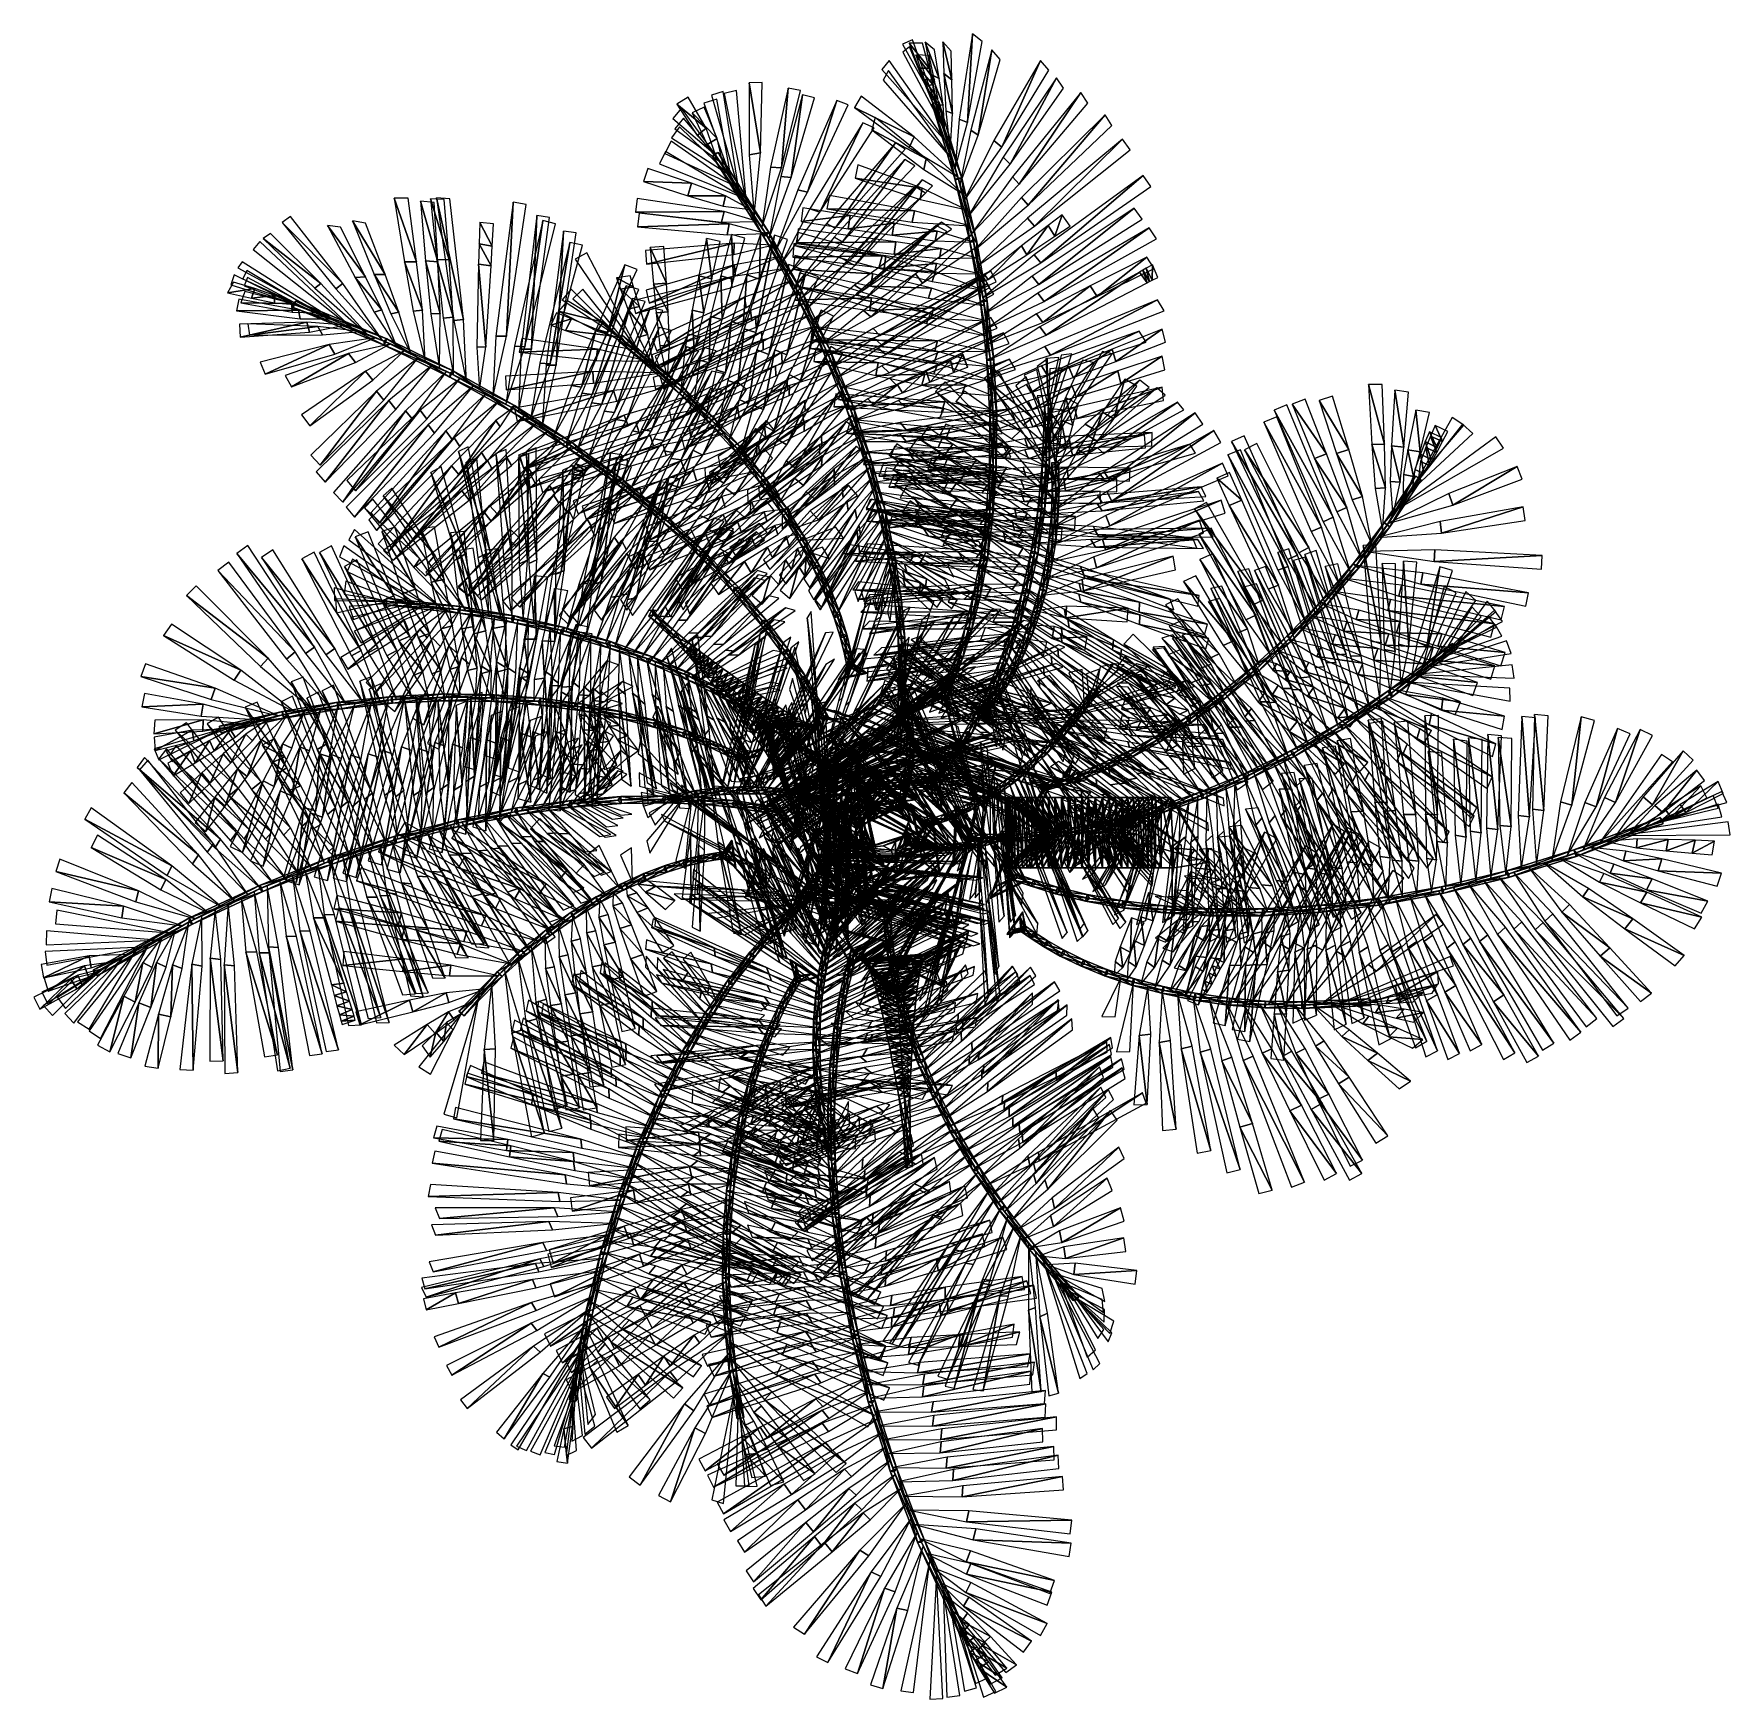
# Model space of a CAD drawing. Header units: inches. Extents: x 58.437 to 59.329, y -0.438 to 0.438.
import ezdxf

# ---------------------------------------------------------------- set-up
doc = ezdxf.new("R2010")
doc.units = ezdxf.units.IN
doc.header["$MEASUREMENT"] = 0
doc.layers.add('_164__29_0', color=7, linetype='Continuous')

msp = doc.modelspace()

# ---------------------------------------------------------------- meshes
at = {"layer": '_164__29_0'}
mesh = msp.add_polyface(dxfattribs=at)
corners = [(58.95544, 0.35897, -7.1276), (58.98786, 0.40714, -7.14759), (58.95183, 0.36288, -7.12482), (58.92828, 0.34142, -7.1189), (58.95071, 0.36944, -7.12604), (58.94693, 0.3732, -7.12309), (58.97882, 0.40947, -7.1515), (58.97504, 0.41502, -7.14872), (58.9044, 0.35685, -7.09056), (58.86918, 0.36217, -7.05259), (58.90336, 0.35084, -7.08962), (58.92624, 0.34999, -7.1155), (58.94633, 0.3785, -7.12071), (58.94216, 0.38194, -7.11789), (58.97099, 0.41889, -7.14422), (58.96669, 0.42413, -7.1416), (58.92522, 0.35428, -7.11379), (58.90648, 0.37233, -7.08778), (58.90519, 0.36671, -7.0854), (58.87961, 0.39405, -7.05463), (58.87784, 0.38762, -7.05173), (58.9242, 0.35857, -7.11209), (58.93382, 0.38483, -7.1199), (58.9299, 0.38744, -7.11624), (58.94538, 0.42465, -7.14603), (58.9411, 0.4296, -7.14287), (58.9231, 0.36287, -7.11049), (58.9002, 0.38384, -7.09074), (58.89747, 0.37833, -7.0889), (58.86886, 0.39926, -7.06976), (58.92179, 0.36722, -7.10916), (58.92824, 0.39149, -7.11317), (58.92385, 0.39318, -7.1097), (58.93601, 0.43401, -7.13378), (58.93088, 0.43804, -7.13057), (58.92048, 0.37156, -7.10784), (58.88669, 0.41885, -7.06815), (58.88382, 0.41371, -7.06389), (58.91916, 0.3759, -7.10652), (58.92026, 0.39622, -7.11157), (58.91679, 0.39751, -7.10721), (58.92007, 0.41396, -7.12144), (58.91583, 0.41721, -7.11709), (58.91972, 0.42897, -7.13821), (58.91521, 0.43382, -7.13521), (58.91785, 0.38024, -7.1052), (58.88707, 0.42406, -7.07726), (58.88317, 0.41928, -7.07342), (58.91654, 0.38459, -7.10388), (58.91544, 0.40047, -7.10623), (58.91212, 0.40073, -7.10171), (58.91336, 0.41456, -7.11201), (58.90904, 0.41667, -7.10721), (58.91091, 0.42963, -7.12518), (58.90598, 0.43363, -7.12163), (58.91523, 0.38893, -7.10255), (58.8977, 0.43121, -7.08736), (58.8942, 0.42849, -7.0816), (58.91391, 0.39327, -7.10123), (58.9127, 0.404, -7.10249), (58.90928, 0.40346, -7.0982), (58.9109, 0.41368, -7.10514), (58.90541, 0.41403, -7.1013), (58.90805, 0.4266, -7.11369), (58.90104, 0.42701, -7.1118), (58.91137, 0.40168, -7.09867), (58.89926, 0.43494, -7.09221), (58.89404, 0.43258, -7.08773), (58.91005, 0.41135, -7.09968), (58.90663, 0.41052, -7.09554), (58.9081, 0.42, -7.10181), (58.90265, 0.41995, -7.09807), (58.90457, 0.43323, -7.11014), (58.89752, 0.4332, -7.10837)]
mesh.append_faces([[corners[k] for k in face] for face in [(0, 1, 2), (3, 4, 5), (4, 6, 7), (4, 7, 5), (8, 9, 10), (11, 12, 13), (12, 14, 15), (12, 15, 13), (16, 17, 18), (17, 19, 20), (17, 20, 18), (21, 22, 23), (22, 24, 25), (22, 25, 23), (26, 27, 28), (27, 29, 28), (30, 31, 32), (31, 33, 34), (31, 34, 32), (35, 36, 37), (38, 39, 40), (39, 41, 42), (39, 42, 40), (41, 43, 44), (41, 44, 42), (45, 46, 47), (48, 49, 50), (49, 51, 52), (49, 52, 50), (51, 53, 54), (51, 54, 52), (55, 56, 57), (58, 59, 60), (59, 61, 62), (59, 62, 60), (61, 63, 64), (61, 64, 62), (65, 66, 67), (65, 68, 69), (68, 70, 71), (68, 71, 69), (70, 72, 73), (70, 73, 71)]])
mesh = msp.add_polyface(dxfattribs=at)
corners = [(58.8896, 0.33843, -7.10561), (58.86644, 0.34243, -7.10854), (58.86549, 0.33549, -7.10905), (58.88856, 0.33213, -7.10622), (58.84157, 0.34652, -7.12147), (58.84067, 0.33931, -7.12177), (58.90039, 0.34504, -7.09917), (58.85566, 0.3531, -7.06712), (58.85418, 0.34599, -7.06752), (58.89916, 0.33908, -7.09951), (58.9044, 0.35685, -7.09056), (58.87047, 0.36923, -7.05372), (58.86918, 0.36217, -7.05259), (58.9002, 0.38384, -7.09074), (58.87222, 0.40536, -7.07187), (58.86886, 0.39926, -7.06976), (58.86255, 0.32862, -6.89765), (58.89534, 0.37199, -6.87452), (58.85804, 0.33107, -6.89446), (58.85856, 0.33584, -6.89225), (58.89552, 0.37739, -6.87556), (58.89033, 0.38082, -6.8718), (58.85403, 0.33826, -6.88905), (58.83061, 0.31766, -6.89848), (58.85046, 0.34422, -6.88264), (58.84533, 0.34598, -6.87991), (58.87914, 0.38863, -6.86246), (58.8732, 0.39131, -6.85925), (58.82718, 0.32384, -6.8922), (58.84398, 0.35472, -6.88162), (58.83893, 0.35602, -6.87831), (58.86541, 0.40069, -6.8719), (58.85957, 0.40298, -6.86823), (58.82375, 0.33001, -6.88592), (58.83554, 0.36249, -6.87357), (58.8301, 0.363, -6.87042), (58.84772, 0.4045, -6.8645), (58.84145, 0.40591, -6.8611), (58.82198, 0.33311, -6.88283), (58.80276, 0.33807, -6.86133), (58.80182, 0.33227, -6.86177), (58.75467, 0.3365, -6.83757), (58.81998, 0.33624, -6.8799), (58.83032, 0.36759, -6.86385), (58.82451, 0.36793, -6.86136), (58.84044, 0.40835, -6.85171), (58.83379, 0.40948, -6.84901), (58.81799, 0.33937, -6.87698), (58.80014, 0.34464, -6.86), (58.79888, 0.33904, -6.86083), (58.75352, 0.34433, -6.84268), (58.816, 0.34251, -6.87405), (58.81928, 0.37541, -6.85817), (58.81343, 0.3745, -6.85561), (58.82015, 0.4125, -6.84916), (58.8134, 0.41228, -6.84648), (58.814, 0.34564, -6.87113), (58.80089, 0.35294, -6.85508), (58.7996, 0.34741, -6.85445), (58.78295, 0.35948, -6.84473), (58.78106, 0.35291, -6.84395), (58.81201, 0.34877, -6.86821), (58.8067, 0.4083, -6.83865), (58.80025, 0.40674, -6.83567), (58.80802, 0.35503, -6.86236), (58.79976, 0.40766, -6.83846), (58.79359, 0.40581, -6.8351), (58.80404, 0.3613, -6.85651), (58.79626, 0.40378, -6.83124), (58.78958, 0.40157, -6.82941), (58.80205, 0.36443, -6.85359), (58.77677, 0.38921, -6.82764), (58.77246, 0.38338, -6.82723), (58.80005, 0.36756, -6.85066), (58.7966, 0.38295, -6.84215), (58.79122, 0.37982, -6.84044), (58.78975, 0.39944, -6.83836), (58.78331, 0.39653, -6.83666), (58.79806, 0.37069, -6.84774), (58.77884, 0.39372, -6.82695), (58.7742, 0.38817, -6.82623), (58.79564, 0.3745, -6.84418), (58.7907, 0.38839, -6.83625), (58.78594, 0.38463, -6.83443), (58.77529, 0.40116, -6.83027)]
mesh.append_faces([[corners[k] for k in face] for face in [(0, 1, 2), (0, 2, 3), (1, 4, 5), (1, 5, 2), (6, 7, 8), (6, 8, 9), (10, 11, 12), (13, 14, 15), (16, 17, 18), (19, 20, 21), (19, 21, 22), (23, 24, 25), (24, 26, 27), (24, 27, 25), (28, 29, 30), (29, 31, 32), (29, 32, 30), (33, 34, 35), (34, 36, 37), (34, 37, 35), (38, 39, 40), (39, 41, 40), (42, 43, 44), (43, 45, 46), (43, 46, 44), (47, 48, 49), (48, 50, 49), (51, 52, 53), (52, 54, 55), (52, 55, 53), (56, 57, 58), (57, 59, 60), (57, 60, 58), (61, 62, 63), (64, 65, 66), (67, 68, 69), (70, 71, 72), (73, 74, 75), (74, 76, 77), (74, 77, 75), (78, 79, 80), (81, 82, 83), (82, 84, 83)]])
mesh = msp.add_polyface(dxfattribs=at)
corners = [(58.77145, 0.27432, -7.30146), (58.77066, 0.29178, -7.30488), (58.76449, 0.29123, -7.30505), (58.7698, 0.30699, -7.31408), (58.76296, 0.30636, -7.31419), (58.76849, 0.32624, -7.33803), (58.76124, 0.32561, -7.33806), (58.76009, 0.27994, -7.30488), (58.75574, 0.29458, -7.31293), (58.74957, 0.29322, -7.31207), (58.75517, 0.27853, -7.30402), (58.75254, 0.30498, -7.32628), (58.74566, 0.30378, -7.32572), (58.75068, 0.31085, -7.34761), (58.7435, 0.30973, -7.34744), (58.75613, 0.26889, -7.30196), (58.72803, 0.32292, -7.31097), (58.72188, 0.31959, -7.309), (58.74087, 0.27918, -7.30133), (58.71996, 0.28813, -7.30785), (58.71672, 0.28198, -7.30661), (58.712, 0.29136, -7.31791), (58.70894, 0.28477, -7.31773), (58.74903, 0.27502, -7.30078), (58.72583, 0.30377, -7.30287), (58.72064, 0.29868, -7.30279), (58.74546, 0.2781, -7.30019), (58.73639, 0.28635, -7.30161), (58.73336, 0.2817, -7.29996), (58.71772, 0.29759, -7.31095), (58.71307, 0.29223, -7.30939), (58.71962, 0.30369, -7.30339), (58.71498, 0.29812, -7.30287), (58.73079, 0.24826, -7.03185), (58.75522, 0.30363, -6.99748), (58.74865, 0.30546, -6.99496), (58.73903, 0.28103, -7.00893), (58.7544, 0.31409, -6.99758), (58.748, 0.31648, -6.99511), (58.7328, 0.28274, -7.00648), (58.71179, 0.26379, -7.02823), (58.72242, 0.33337, -7.01192), (58.71571, 0.3343, -7.0093), (58.70649, 0.26369, -7.02587), (58.70869, 0.26445, -7.01799), (58.72575, 0.32681, -6.99561), (58.71902, 0.32835, -6.99333), (58.70319, 0.26486, -7.01598), (58.69879, 0.27216, -7.01715), (58.70838, 0.34142, -7.00528), (58.70158, 0.34251, -7.00295), (58.69343, 0.27213, -7.0149), (58.69532, 0.27339, -7.00802), (58.71153, 0.33814, -6.99092), (58.70477, 0.33982, -6.98881), (58.68983, 0.27384, -7.00604), (58.81087, 0.29956, -6.88189), (58.76248, 0.27741, -6.85702), (58.76483, 0.27113, -6.85983), (58.804, 0.31021, -6.87812), (58.75203, 0.29768, -6.86037), (58.75354, 0.29102, -6.86288), (58.80558, 0.31663, -6.86985), (58.75908, 0.30316, -6.84675), (58.76075, 0.29639, -6.84879), (58.80542, 0.32793, -6.86341), (58.75879, 0.32403, -6.83484), (58.75926, 0.31683, -6.83573), (58.80276, 0.33807, -6.86133), (58.7555, 0.34371, -6.83704), (58.75467, 0.3365, -6.83757), (58.80014, 0.34464, -6.86), (58.75451, 0.35148, -6.84176), (58.75352, 0.34433, -6.84268), (58.78295, 0.35948, -6.84473), (58.76006, 0.36725, -6.84106), (58.75776, 0.36039, -6.84036), (58.78106, 0.35291, -6.84395), (58.81002, 0.3519, -6.86528), (58.76937, 0.37616, -6.82545), (58.76619, 0.36962, -6.82537), (58.80603, 0.35817, -6.85944), (58.7723, 0.38157, -6.82573), (58.76899, 0.37511, -6.8253), (58.7907, 0.38839, -6.83625), (58.78129, 0.40483, -6.83209), (58.77529, 0.40116, -6.83027), (58.79564, 0.3745, -6.84418), (58.77774, 0.39901, -6.82405), (58.77325, 0.39356, -6.82231)]
mesh.append_faces([[corners[k] for k in face] for face in [(0, 1, 2), (1, 3, 4), (1, 4, 2), (3, 5, 6), (3, 6, 4), (7, 8, 9), (7, 9, 10), (8, 11, 12), (8, 12, 9), (11, 13, 14), (11, 14, 12), (15, 16, 17), (18, 19, 20), (19, 21, 22), (19, 22, 20), (23, 24, 25), (26, 27, 28), (27, 29, 30), (27, 30, 28), (26, 31, 32), (33, 34, 35), (36, 37, 38), (36, 38, 39), (40, 41, 42), (40, 42, 43), (44, 45, 46), (44, 46, 47), (48, 49, 50), (48, 50, 51), (52, 53, 54), (52, 54, 55), (56, 57, 58), (59, 60, 61), (62, 63, 64), (65, 66, 67), (68, 69, 70), (71, 72, 73), (74, 75, 76), (74, 76, 77), (78, 79, 80), (81, 82, 83), (84, 85, 86), (87, 88, 89)]])
mesh = msp.add_polyface(dxfattribs=at)
corners = [(58.94361, 0.23724, -7.17914), (58.94182, 0.23836, -7.18061), (58.94024, 0.26742, -7.15963), (58.94208, 0.26654, -7.15807), (58.93998, 0.23722, -7.17922), (58.93845, 0.2663, -7.15816), (58.93672, 0.298, -7.14122), (58.9386, 0.29737, -7.13957), (58.93499, 0.2969, -7.13967), (58.93113, 0.32975, -7.12549), (58.93301, 0.32938, -7.12377), (58.92944, 0.32868, -7.12387), (58.92335, 0.3623, -7.11256), (58.92521, 0.36218, -7.11079), (58.92169, 0.36127, -7.11089), (58.91129, 0.4021, -7.10044), (58.91309, 0.40226, -7.09861), (58.90965, 0.40111, -7.09874), (58.87777, 0.21348, -7.02298), (58.86597, 0.24228, -6.98637), (58.86819, 0.24167, -6.98524), (58.97122, 0.21051, -6.94154), (58.97078, 0.24404, -6.90251), (58.97253, 0.2426, -6.9013), (58.96956, 0.21212, -6.94267), (58.9689, 0.24271, -6.90138)]
mesh.append_faces([[corners[k] for k in face] for face in [(0, 1, 2), (0, 2, 3), (1, 4, 5), (1, 5, 2), (4, 0, 3), (4, 3, 5), (3, 2, 6), (3, 6, 7), (2, 5, 8), (2, 8, 6), (5, 3, 7), (5, 7, 8), (7, 6, 9), (7, 9, 10), (6, 8, 11), (6, 11, 9), (8, 7, 10), (8, 10, 11), (10, 9, 12), (10, 12, 13), (9, 11, 14), (9, 14, 12), (11, 10, 13), (11, 13, 14), (13, 12, 15), (13, 15, 16), (12, 14, 17), (12, 17, 15), (14, 13, 16), (14, 16, 17), (18, 19, 20), (21, 22, 23), (24, 25, 22)]])
mesh = msp.add_polyface(dxfattribs=at)
corners = [(59.00515, 0.23548, -7.41018), (59.01729, 0.25269, -7.42718), (59.01104, 0.25639, -7.42762), (58.99926, 0.23899, -7.41102), (58.98363, 0.23217, -7.41768), (58.98641, 0.24333, -7.43428), (58.97996, 0.2466, -7.43359), (58.97752, 0.23484, -7.41644), (58.97768, 0.23069, -7.41297), (58.97799, 0.24018, -7.42581), (58.97075, 0.24072, -7.42561), (58.97103, 0.23106, -7.41259), (58.96266, 0.23129, -7.17278), (58.98595, 0.23572, -7.16641), (58.98445, 0.24164, -7.16406), (59.03057, 0.25217, -7.1684), (58.96249, 0.24041, -7.16659), (58.98537, 0.24704, -7.16033), (58.98335, 0.2528, -7.15824), (59.00888, 0.25415, -7.16243), (59.00727, 0.26079, -7.16067), (58.96171, 0.24931, -7.16169), (58.98383, 0.25731, -7.15609), (58.9815, 0.26292, -7.15416), (59.00634, 0.26574, -7.15873), (59.00431, 0.27225, -7.15712), (58.97016, 0.25869, -7.14739), (59.02219, 0.2758, -7.10717), (59.01856, 0.28173, -7.10506), (58.96718, 0.26346, -7.1457), (58.97199, 0.26903, -7.14662), (59.03172, 0.29235, -7.11477), (59.02814, 0.29815, -7.11223), (58.969, 0.27359, -7.14459), (58.96958, 0.27954, -7.13953), (59.02271, 0.30706, -7.10842), (59.01865, 0.31273, -7.10639), (58.96621, 0.28393, -7.13793), (58.96784, 0.28617, -7.13257), (58.99647, 0.29985, -7.11423), (58.99271, 0.30545, -7.11261), (58.96458, 0.29076, -7.13122), (59.02263, 0.32058, -7.09664), (58.96854, 0.29719, -7.13244), (59.02766, 0.33024, -7.10726), (59.02374, 0.33601, -7.10523), (58.96516, 0.30161, -7.13078), (58.96585, 0.30617, -7.12529), (59.02017, 0.34057, -7.0985), (59.01596, 0.3463, -7.09696), (58.96223, 0.31059, -7.12403), (58.96683, 0.31756, -7.12898), (59.02471, 0.35784, -7.11946), (59.02071, 0.36352, -7.11732), (58.96332, 0.32178, -7.12706), (58.97418, 0.3316, -7.15492), (58.98217, 0.33685, -7.20324), (58.97804, 0.34284, -7.20323), (58.97074, 0.33719, -7.15468), (58.96343, 0.33685, -7.12603), (59.01375, 0.37698, -7.13068), (59.00977, 0.38272, -7.12866), (58.95987, 0.34111, -7.12396), (58.96015, 0.3479, -7.12739), (59.00419, 0.38981, -7.1429), (59.00058, 0.39548, -7.14013), (58.95662, 0.35199, -7.12488), (58.95544, 0.35897, -7.1276), (58.9915, 0.40153, -7.15042), (58.98786, 0.40714, -7.14759), (58.99642, 0.22375, -6.92736), (59.02777, 0.25188, -6.90268), (58.99208, 0.22646, -6.92379), (58.99493, 0.22998, -6.91774), (59.01886, 0.25582, -6.89529), (58.99017, 0.23274, -6.9145), (58.96975, 0.21918, -6.93088), (59.00439, 0.26975, -6.89823), (58.9992, 0.27102, -6.8933), (58.96999, 0.22506, -6.92348), (58.99502, 0.265, -6.8849), (58.98869, 0.26637, -6.8816), (58.97023, 0.23094, -6.91609), (58.98309, 0.26975, -6.88604), (58.97746, 0.26898, -6.8815), (58.97047, 0.23681, -6.90869), (58.97812, 0.26238, -6.88437), (58.97147, 0.26179, -6.88147), (58.97071, 0.24265, -6.90134), (58.97632, 0.26788, -6.87601), (58.96941, 0.26719, -6.87385)]
mesh.append_faces([[corners[k] for k in face] for face in [(0, 1, 2), (0, 2, 3), (4, 5, 6), (4, 6, 7), (8, 9, 10), (8, 10, 11), (12, 13, 14), (13, 15, 14), (16, 17, 18), (17, 19, 20), (17, 20, 18), (21, 22, 23), (22, 24, 25), (22, 25, 23), (26, 27, 28), (26, 28, 29), (30, 31, 32), (30, 32, 33), (34, 35, 36), (34, 36, 37), (38, 39, 40), (38, 40, 41), (39, 42, 40), (43, 44, 45), (43, 45, 46), (47, 48, 49), (47, 49, 50), (51, 52, 53), (51, 53, 54), (55, 56, 57), (55, 57, 58), (59, 60, 61), (59, 61, 62), (63, 64, 65), (63, 65, 66), (67, 68, 69), (70, 71, 72), (73, 74, 75), (76, 77, 78), (79, 80, 81), (82, 83, 84), (85, 86, 87), (88, 89, 90)]])
mesh = msp.add_polyface(dxfattribs=at)
corners = [(58.82214, 0.20402, -7.3274), (58.80755, 0.21944, -7.31967), (58.80935, 0.22005, -7.31794), (58.82021, 0.20366, -7.32906), (58.80656, 0.21773, -7.31804), (58.8192, 0.20188, -7.3275), (58.79339, 0.23506, -7.31242), (58.79502, 0.23591, -7.31062), (58.79238, 0.23341, -7.31073), (58.86819, 0.24167, -6.98524), (58.86597, 0.24228, -6.98637), (58.85389, 0.27167, -6.95053), (58.85612, 0.27126, -6.94932), (58.86482, 0.24032, -6.98517), (58.85283, 0.26971, -6.94925), (58.83919, 0.30216, -6.91665), (58.84141, 0.30195, -6.91537), (58.83822, 0.30021, -6.91529), (58.82175, 0.33343, -6.88483), (58.82394, 0.33341, -6.88348), (58.82085, 0.33149, -6.8834), (58.79497, 0.37534, -6.84565), (58.7971, 0.37557, -6.84424), (58.79417, 0.37343, -6.84413)]
mesh.append_faces([[corners[k] for k in face] for face in [(0, 1, 2), (3, 4, 1), (5, 2, 4), (2, 1, 6), (2, 6, 7), (1, 4, 8), (1, 8, 6), (4, 2, 7), (4, 7, 8), (9, 10, 11), (9, 11, 12), (10, 13, 14), (10, 14, 11), (13, 9, 12), (13, 12, 14), (12, 11, 15), (12, 15, 16), (11, 14, 17), (11, 17, 15), (14, 12, 16), (14, 16, 17), (16, 15, 18), (16, 18, 19), (15, 17, 20), (15, 20, 18), (17, 16, 19), (17, 19, 20), (19, 18, 21), (19, 21, 22), (18, 20, 23), (18, 23, 21), (20, 19, 22), (20, 22, 23)]])
mesh = msp.add_polyface(dxfattribs=at)
corners = [(58.93838, 0.28308, -7.14808), (58.96854, 0.29719, -7.13244), (58.96516, 0.30161, -7.13078), (58.93793, 0.28711, -7.14566), (58.91041, 0.29386, -7.12735), (58.90907, 0.28853, -7.12877), (58.87779, 0.2992, -7.12051), (58.87679, 0.2926, -7.12202), (58.93747, 0.29114, -7.14323), (58.96585, 0.30617, -7.12529), (58.96223, 0.31059, -7.12403), (58.93702, 0.29517, -7.1408), (58.90928, 0.3042, -7.12823), (58.90776, 0.29909, -7.12985), (58.87844, 0.31184, -7.12718), (58.8772, 0.3054, -7.12878), (58.93642, 0.29928, -7.13856), (58.96683, 0.31756, -7.12898), (58.96332, 0.32178, -7.12706), (58.93569, 0.30346, -7.13649), (58.91137, 0.31288, -7.12263), (58.90962, 0.30782, -7.12376), (58.88327, 0.3212, -7.11905), (58.8816, 0.31485, -7.12022), (58.93496, 0.30765, -7.13441), (58.9391, 0.30876, -7.13336), (58.9373, 0.31116, -7.13256), (58.95948, 0.32181, -7.13779), (58.95669, 0.32647, -7.13695), (58.97418, 0.3316, -7.15492), (58.97074, 0.33719, -7.15468), (58.93423, 0.31183, -7.13234), (58.91187, 0.31731, -7.11719), (58.91082, 0.31211, -7.11814), (58.88529, 0.32126, -7.11125), (58.88444, 0.31482, -7.11227), (58.9335, 0.31601, -7.13027), (58.96343, 0.33685, -7.12603), (58.95987, 0.34111, -7.12396), (58.93277, 0.3202, -7.1282), (58.91432, 0.32514, -7.11036), (58.91346, 0.31992, -7.11069), (58.8906, 0.32867, -7.10023), (58.88972, 0.32225, -7.10062), (58.93203, 0.32438, -7.12613), (58.96015, 0.3479, -7.12739), (58.95662, 0.35199, -7.12488), (58.9313, 0.32856, -7.12405), (58.91229, 0.33421, -7.11093), (58.91125, 0.32913, -7.11149), (58.8896, 0.33843, -7.10561), (58.88856, 0.33213, -7.10622), (58.93032, 0.33284, -7.12231), (58.95544, 0.35897, -7.1276), (58.95183, 0.36288, -7.12482), (58.9293, 0.33713, -7.1206), (58.90039, 0.34504, -7.09917), (58.89916, 0.33908, -7.09951), (58.92726, 0.34571, -7.1172), (58.9044, 0.35685, -7.09056), (58.90336, 0.35084, -7.08962), (58.88525, 0.26938, -6.94168), (58.94205, 0.30117, -6.9115), (58.93842, 0.30661, -6.90832), (58.88303, 0.27452, -6.93448), (58.94005, 0.30471, -6.90572), (58.93662, 0.31031, -6.90259), (58.88218, 0.27942, -6.92876), (58.94333, 0.30762, -6.9033), (58.94046, 0.31347, -6.90007), (58.87862, 0.283, -6.92591), (58.87733, 0.28922, -6.92588), (58.90459, 0.30698, -6.91708), (58.9009, 0.31189, -6.9139), (58.93378, 0.32647, -6.91978), (58.93055, 0.33245, -6.91721), (58.87439, 0.29883, -6.91707), (58.91743, 0.33408, -6.87675), (58.91172, 0.33723, -6.87353), (58.87317, 0.30305, -6.91105), (58.91978, 0.33533, -6.87312), (58.91448, 0.33894, -6.86969), (58.86892, 0.31621, -6.91064), (58.90975, 0.3582, -6.8872), (58.90446, 0.36124, -6.88325), (58.86541, 0.31819, -6.89787), (58.90606, 0.35433, -6.86498), (58.90054, 0.35779, -6.86176), (58.86255, 0.32862, -6.89765), (58.90055, 0.36862, -6.87831), (58.89534, 0.37199, -6.87452)]
mesh.append_faces([[corners[k] for k in face] for face in [(0, 1, 2), (3, 4, 5), (4, 6, 7), (4, 7, 5), (8, 9, 10), (11, 12, 13), (12, 14, 15), (12, 15, 13), (16, 17, 18), (19, 20, 21), (20, 22, 23), (20, 23, 21), (24, 25, 26), (25, 27, 28), (25, 28, 26), (27, 29, 30), (27, 30, 28), (31, 32, 33), (32, 34, 35), (32, 35, 33), (36, 37, 38), (39, 40, 41), (40, 42, 43), (40, 43, 41), (44, 45, 46), (47, 48, 49), (48, 50, 51), (48, 51, 49), (52, 53, 54), (55, 56, 57), (58, 59, 60), (61, 62, 63), (64, 65, 66), (67, 68, 69), (67, 69, 70), (71, 72, 73), (72, 74, 75), (72, 75, 73), (76, 77, 78), (79, 80, 81), (82, 83, 84), (85, 86, 87), (88, 89, 90)]])
mesh = msp.add_polyface(dxfattribs=at)
corners = [(58.83312, 0.26923, -7.28568), (58.84988, 0.31021, -7.28562), (58.84313, 0.31291, -7.28569), (58.82362, 0.26934, -7.27959), (58.84109, 0.31417, -7.27481), (58.83429, 0.31669, -7.27527), (58.81692, 0.28088, -7.29158), (58.83358, 0.32985, -7.29965), (58.82668, 0.33213, -7.2997), (58.81068, 0.28296, -7.29165), (58.81012, 0.28465, -7.29578), (58.81877, 0.30901, -7.30253), (58.81208, 0.31132, -7.30249), (58.82619, 0.3304, -7.31817), (58.81932, 0.33277, -7.31815), (58.79913, 0.28772, -7.30059), (58.80516, 0.3089, -7.3092), (58.7984, 0.31075, -7.30916), (58.79297, 0.2894, -7.30053), (58.81113, 0.33051, -7.32893), (58.80412, 0.33243, -7.32891), (58.78946, 0.29135, -7.30679), (58.79366, 0.30925, -7.31806), (58.78691, 0.31084, -7.31791), (58.78334, 0.29277, -7.30655), (58.79807, 0.32886, -7.34333), (58.79098, 0.33049, -7.34329), (58.90869, 0.29092, -7.13413), (58.83977, 0.31229, -7.12725), (58.83813, 0.30538, -7.12879), (58.87779, 0.2992, -7.12051), (58.83829, 0.30517, -7.12649), (58.83768, 0.29801, -7.12763), (58.87679, 0.2926, -7.12202), (58.87844, 0.31184, -7.12718), (58.83746, 0.32146, -7.14112), (58.83651, 0.31433, -7.14217), (58.8772, 0.3054, -7.12878), (58.88327, 0.3212, -7.11905), (58.83916, 0.3336, -7.12979), (58.83768, 0.32652, -7.13058), (58.8816, 0.31485, -7.12022), (58.88529, 0.32126, -7.11125), (58.83681, 0.32772, -7.11784), (58.83625, 0.32051, -7.11856), (58.88444, 0.31482, -7.11227), (58.8906, 0.32867, -7.10023), (58.83916, 0.33543, -7.09765), (58.83837, 0.32821, -7.09796), (58.88972, 0.32225, -7.10062), (58.87733, 0.28922, -6.92588), (58.9009, 0.31189, -6.9139), (58.87351, 0.29245, -6.92302), (58.87439, 0.29883, -6.91707), (58.91172, 0.33723, -6.87353), (58.86978, 0.30137, -6.91447), (58.8465, 0.28713, -6.93081), (58.87317, 0.30305, -6.91105), (58.86883, 0.3059, -6.9083), (58.91448, 0.33894, -6.86969), (58.84361, 0.29315, -6.92413), (58.86892, 0.31621, -6.91064), (58.86449, 0.31852, -6.9074), (58.90446, 0.36124, -6.88325), (58.84072, 0.29918, -6.91744), (58.86541, 0.31819, -6.89787), (58.86074, 0.3208, -6.89527), (58.90054, 0.35779, -6.86176), (58.83747, 0.30531, -6.91103), (58.86255, 0.32862, -6.89765), (58.85804, 0.33107, -6.89446), (58.83575, 0.30839, -6.90789), (58.81087, 0.29956, -6.88189), (58.8117, 0.29407, -6.88428), (58.83404, 0.31148, -6.90475), (58.85856, 0.33584, -6.89225), (58.85403, 0.33826, -6.88905), (58.83232, 0.31457, -6.90161), (58.804, 0.31021, -6.87812), (58.80417, 0.30457, -6.88044), (58.75354, 0.29102, -6.86288), (58.82889, 0.32075, -6.89534), (58.80558, 0.31663, -6.86985), (58.80603, 0.31083, -6.8716), (58.76075, 0.29639, -6.84879), (58.82546, 0.32692, -6.88906), (58.80542, 0.32793, -6.86341), (58.80537, 0.32199, -6.86413), (58.75926, 0.31683, -6.83573)]
mesh.append_faces([[corners[k] for k in face] for face in [(0, 1, 2), (3, 4, 5), (6, 7, 8), (6, 8, 9), (10, 11, 12), (11, 13, 14), (11, 14, 12), (15, 16, 17), (15, 17, 18), (16, 19, 20), (16, 20, 17), (21, 22, 23), (21, 23, 24), (22, 25, 26), (22, 26, 23), (27, 28, 29), (30, 31, 32), (30, 32, 33), (34, 35, 36), (34, 36, 37), (38, 39, 40), (38, 40, 41), (42, 43, 44), (42, 44, 45), (46, 47, 48), (46, 48, 49), (50, 51, 52), (53, 54, 55), (56, 57, 58), (57, 59, 58), (60, 61, 62), (61, 63, 62), (64, 65, 66), (65, 67, 66), (68, 69, 70), (71, 72, 73), (74, 75, 76), (77, 78, 79), (78, 80, 79), (81, 82, 83), (82, 84, 83), (85, 86, 87), (86, 88, 87)]])
mesh = msp.add_polyface(dxfattribs=at)
corners = [(58.68875, 0.24118, -7.02872), (58.68005, 0.23463, -7.02081), (58.68239, 0.23139, -7.02225), (58.68531, 0.24311, -7.02613), (58.69532, 0.27339, -7.00802), (58.68983, 0.27384, -7.00604), (58.68187, 0.24504, -7.02353), (58.65816, 0.22556, -7.0031), (58.66121, 0.22094, -7.00494), (58.67842, 0.24698, -7.02094), (58.68562, 0.279, -7.00459), (58.68014, 0.27909, -7.00266), (58.69604, 0.34826, -6.99185), (58.68914, 0.34947, -6.9899), (58.67498, 0.24891, -7.01834), (58.65373, 0.22921, -6.99553), (58.65715, 0.22472, -6.99713), (58.67154, 0.25084, -7.01575), (58.67487, 0.27333, -7.00891), (58.67008, 0.2732, -7.00691), (58.67758, 0.31596, -7.0094), (58.67098, 0.31687, -7.00755), (58.67821, 0.32637, -7.01687), (58.67123, 0.32756, -7.01605), (58.67882, 0.33809, -7.03501), (58.67159, 0.33884, -7.03488), (58.66809, 0.25278, -7.01315), (58.64441, 0.23244, -6.99349), (58.64774, 0.22791, -6.99527), (58.66465, 0.25471, -7.01056), (58.663, 0.28772, -7.0081), (58.65793, 0.28724, -7.00536), (58.65579, 0.35135, -7.02308), (58.64879, 0.35174, -7.02115), (58.6612, 0.25664, -7.00796), (58.64018, 0.24005, -6.98262), (58.64374, 0.23539, -6.98353), (58.65776, 0.25858, -7.00537), (58.65759, 0.28902, -7.00028), (58.65244, 0.28848, -6.99791), (58.65549, 0.31917, -7.00464), (58.64898, 0.31929, -7.0025), (58.65291, 0.35091, -7.02146), (58.64576, 0.35135, -7.02018), (58.65412, 0.26042, -7.00299), (58.63246, 0.23965, -6.9815), (58.63624, 0.23528, -6.983), (58.6504, 0.26222, -7.0007), (58.6508, 0.29089, -7.00015), (58.6458, 0.29081, -6.99764), (58.64949, 0.31807, -7.00807), (58.64309, 0.31866, -7.00595), (58.64758, 0.3493, -7.03067), (58.64042, 0.35002, -7.02962), (58.64668, 0.26402, -6.99841), (58.62371, 0.2451, -6.97659), (58.6274, 0.24047, -6.97779), (58.64296, 0.26583, -6.99612), (58.64149, 0.29265, -6.99503), (58.63656, 0.29214, -6.99262), (58.6384, 0.31812, -7.00188), (58.63203, 0.31816, -6.99982), (58.63386, 0.35155, -7.02514), (58.62665, 0.35168, -7.02416), (58.63924, 0.26763, -6.99383), (58.61729, 0.25004, -6.96995), (58.62118, 0.24537, -6.97078), (58.63553, 0.26944, -6.99154), (58.62907, 0.2917, -6.99404), (58.62477, 0.29074, -6.99087), (58.62181, 0.3114, -7.003), (58.6161, 0.31141, -6.99966), (58.60463, 0.33974, -7.02725), (58.63181, 0.27124, -6.98924), (58.61142, 0.26065, -6.96051), (58.61539, 0.25595, -6.95995), (58.62809, 0.27304, -6.98695), (58.62005, 0.29295, -6.98977), (58.61602, 0.29171, -6.98649)]
mesh.append_faces([[corners[k] for k in face] for face in [(0, 1, 2), (3, 4, 5), (6, 7, 8), (9, 10, 11), (10, 12, 13), (10, 13, 11), (14, 15, 16), (17, 18, 19), (18, 20, 21), (18, 21, 19), (20, 22, 23), (20, 23, 21), (22, 24, 25), (22, 25, 23), (26, 27, 28), (29, 30, 31), (30, 32, 33), (30, 33, 31), (34, 35, 36), (37, 38, 39), (38, 40, 41), (38, 41, 39), (40, 42, 43), (40, 43, 41), (44, 45, 46), (47, 48, 49), (48, 50, 51), (48, 51, 49), (50, 52, 53), (50, 53, 51), (54, 55, 56), (57, 58, 59), (58, 60, 61), (58, 61, 59), (60, 62, 63), (60, 63, 61), (64, 65, 66), (67, 68, 69), (68, 70, 71), (68, 71, 69), (70, 72, 71), (73, 74, 75), (76, 77, 78)]])
mesh = msp.add_polyface(dxfattribs=at)
corners = [(58.61729, 0.25004, -6.96995), (58.58765, 0.21118, -6.94723), (58.62118, 0.24537, -6.97078), (58.62181, 0.3114, -7.003), (58.61143, 0.33841, -7.02946), (58.60463, 0.33974, -7.02725), (58.61142, 0.26065, -6.96051), (58.57773, 0.23763, -6.92999), (58.58217, 0.23192, -6.92927), (58.61539, 0.25595, -6.95995), (58.62005, 0.29295, -6.98977), (58.61155, 0.31028, -6.9984), (58.60601, 0.30993, -6.99494), (58.61602, 0.29171, -6.98649), (58.59829, 0.33633, -7.02593), (58.59142, 0.33732, -7.02378), (58.62437, 0.27485, -6.98466), (58.60253, 0.26994, -6.95565), (58.60625, 0.26516, -6.95383), (58.56918, 0.25831, -6.92971), (58.57254, 0.25229, -6.9274), (58.62056, 0.27659, -6.98249), (58.59953, 0.30674, -6.98476), (58.59589, 0.30392, -6.98043), (58.57197, 0.34198, -6.98626), (58.5677, 0.33884, -6.98129), (58.61659, 0.27823, -6.98052), (58.59229, 0.27458, -6.95434), (58.59543, 0.2695, -6.95224), (58.55615, 0.2653, -6.93348), (58.55867, 0.25895, -6.93099), (58.61262, 0.27987, -6.97854), (58.58799, 0.30673, -6.98354), (58.58487, 0.30423, -6.97846), (58.56144, 0.33304, -6.9885), (58.55769, 0.33046, -6.98283), (58.60865, 0.28151, -6.97657), (58.58641, 0.2841, -6.95633), (58.5889, 0.27964, -6.95283), (58.54961, 0.28548, -6.93806), (58.55044, 0.27959, -6.93388), (58.60468, 0.28314, -6.9746), (58.55588, 0.32879, -6.96965), (58.55234, 0.32453, -6.96494), (58.60071, 0.28478, -6.97262), (58.58064, 0.28647, -6.95964), (58.58209, 0.28108, -6.95727), (58.54525, 0.28531, -6.94927), (58.54563, 0.2785, -6.94677), (58.59675, 0.28642, -6.97065), (58.54664, 0.31813, -6.97055), (58.54433, 0.31501, -6.9644), (58.59278, 0.28806, -6.96868), (58.57623, 0.29278, -6.9601), (58.5771, 0.28821, -6.9564), (58.54481, 0.29842, -6.95282), (58.54358, 0.29238, -6.94897), (58.58881, 0.2897, -6.9667), (58.54905, 0.31349, -6.96089), (58.54693, 0.30912, -6.95548), (58.58484, 0.29134, -6.96473), (58.57268, 0.29619, -6.96029), (58.57288, 0.29171, -6.95655), (58.54803, 0.30252, -6.95695), (58.54595, 0.29656, -6.95333), (58.58087, 0.29298, -6.96276), (58.54948, 0.30993, -6.95769), (58.54764, 0.30547, -6.95225), (58.57415, 0.29575, -6.95941), (58.56374, 0.30049, -6.95687), (58.56369, 0.29652, -6.95274), (58.55332, 0.30403, -6.9563), (58.55145, 0.29895, -6.95204), (58.54207, 0.30751, -6.95946), (58.53886, 0.30177, -6.95637), (58.54245, 0.31123, -6.95211), (58.5407, 0.30607, -6.9473)]
mesh.append_faces([[corners[k] for k in face] for face in [(0, 1, 2), (3, 4, 5), (6, 7, 8), (6, 8, 9), (10, 11, 12), (10, 12, 13), (11, 14, 15), (11, 15, 12), (16, 17, 18), (17, 19, 20), (17, 20, 18), (21, 22, 23), (22, 24, 25), (22, 25, 23), (26, 27, 28), (27, 29, 30), (27, 30, 28), (31, 32, 33), (32, 34, 35), (32, 35, 33), (36, 37, 38), (37, 39, 40), (37, 40, 38), (41, 42, 43), (44, 45, 46), (45, 47, 48), (45, 48, 46), (49, 50, 51), (52, 53, 54), (53, 55, 56), (53, 56, 54), (57, 58, 59), (60, 61, 62), (61, 63, 64), (61, 64, 62), (65, 66, 67), (68, 69, 70), (69, 71, 72), (69, 72, 70), (71, 73, 74), (71, 74, 72), (68, 75, 76)]])
mesh = msp.add_polyface(dxfattribs=at)
corners = [(58.80878, 0.21785, -7.31861), (58.82089, 0.24042, -7.29712), (58.81571, 0.24256, -7.2972), (58.82684, 0.27178, -7.28576), (58.80289, 0.22449, -7.31539), (58.81309, 0.24349, -7.29305), (58.8081, 0.24574, -7.2935), (58.82362, 0.26934, -7.27959), (58.81745, 0.27186, -7.28014), (58.83429, 0.31669, -7.27527), (58.7969, 0.23112, -7.31232), (58.80733, 0.25392, -7.29721), (58.80222, 0.25565, -7.29728), (58.81692, 0.28088, -7.29158), (58.81068, 0.28296, -7.29165), (58.79063, 0.23765, -7.30968), (58.80095, 0.25967, -7.29827), (58.79594, 0.26136, -7.29821), (58.81012, 0.28465, -7.29578), (58.804, 0.28675, -7.29572), (58.81208, 0.31132, -7.30249), (58.78405, 0.24409, -7.30754), (58.79239, 0.26506, -7.30002), (58.78738, 0.2664, -7.29996), (58.79913, 0.28772, -7.30059), (58.79297, 0.2894, -7.30053), (58.78442, 0.27084, -7.30246), (58.78946, 0.29135, -7.30679), (58.78334, 0.29277, -7.30655), (58.78898, 0.21639, -7.09249), (58.81188, 0.25099, -7.09184), (58.80653, 0.25534, -7.08954), (58.7838, 0.21908, -7.08953), (58.77761, 0.21398, -7.08479), (58.79943, 0.25068, -7.05153), (58.79297, 0.25156, -7.04831), (58.77342, 0.21777, -7.07825), (58.79997, 0.25925, -7.04236), (58.79363, 0.26053, -7.03904), (58.76826, 0.22412, -7.07405), (58.79594, 0.27138, -7.04247), (58.78977, 0.2728, -7.03891), (58.84255, 0.23418, -6.95543), (58.81745, 0.22247, -6.93109), (58.81745, 0.2164, -6.93442), (58.84181, 0.23777, -6.94781), (58.81818, 0.22341, -6.92337), (58.81877, 0.21741, -6.92679), (58.83459, 0.25309, -6.93446), (58.78185, 0.23207, -6.89078), (58.78243, 0.22562, -6.89409), (58.83441, 0.24783, -6.93696), (58.83328, 0.256, -6.92739), (58.80722, 0.24201, -6.9052), (58.80818, 0.236, -6.90851), (58.83359, 0.25087, -6.93001), (58.77775, 0.22574, -6.88704), (58.77938, 0.2196, -6.89057), (58.82729, 0.26335, -6.92319), (58.77133, 0.24018, -6.88932), (58.77257, 0.23397, -6.89289), (58.82742, 0.25822, -6.92601), (58.83036, 0.27053, -6.91101), (58.78148, 0.24656, -6.86265), (58.78289, 0.24, -6.86545), (58.83074, 0.2651, -6.91301), (58.82065, 0.27706, -6.91021), (58.76409, 0.25094, -6.88317), (58.82073, 0.27182, -6.91287), (58.81979, 0.28131, -6.90191), (58.76652, 0.25766, -6.87029), (58.76834, 0.25138, -6.87347), (58.82027, 0.276, -6.90446), (58.84217, 0.29617, -6.92078), (58.81677, 0.28928, -6.89476), (58.81708, 0.28384, -6.89707), (58.76377, 0.26277, -6.86589), (58.83918, 0.30222, -6.91417), (58.81398, 0.29258, -6.88879), (58.81479, 0.28721, -6.89134), (58.76626, 0.26231, -6.86568), (58.81087, 0.29956, -6.88189), (58.76483, 0.27113, -6.85983), (58.8117, 0.29407, -6.88428)]
mesh.append_faces([[corners[k] for k in face] for face in [(0, 1, 2), (1, 3, 2), (4, 5, 6), (5, 7, 8), (5, 8, 6), (7, 9, 8), (10, 11, 12), (11, 13, 14), (11, 14, 12), (15, 16, 17), (16, 18, 19), (16, 19, 17), (18, 20, 19), (21, 22, 23), (22, 24, 25), (22, 25, 23), (26, 27, 28), (29, 30, 31), (29, 31, 32), (33, 34, 35), (36, 37, 38), (39, 40, 41), (42, 43, 44), (45, 46, 47), (48, 49, 50), (48, 50, 51), (52, 53, 54), (52, 54, 55), (53, 56, 57), (53, 57, 54), (58, 59, 60), (58, 60, 61), (62, 63, 64), (62, 64, 65), (66, 67, 68), (69, 70, 71), (69, 71, 72), (73, 74, 75), (74, 76, 75), (77, 78, 79), (78, 80, 79), (81, 82, 83)]])
mesh = msp.add_polyface(dxfattribs=at)
corners = [(58.8376, 0.20977, -7.29904), (58.86636, 0.2451, -7.25857), (58.86062, 0.24955, -7.25844), (58.83282, 0.2134, -7.29894), (58.83322, 0.22182, -7.29851), (58.86257, 0.26981, -7.26339), (58.85632, 0.27352, -7.26336), (58.82816, 0.2248, -7.29849), (58.82637, 0.22907, -7.29428), (58.84041, 0.25562, -7.27518), (58.83433, 0.25884, -7.27552), (58.82137, 0.23187, -7.29455), (58.85771, 0.28951, -7.26679), (58.85123, 0.29278, -7.26711), (58.82089, 0.24042, -7.29712), (58.83312, 0.26923, -7.28568), (58.82684, 0.27178, -7.28576), (58.84313, 0.31291, -7.28569), (58.91515, 0.22567, -7.17057), (58.86665, 0.23444, -7.14315), (58.86455, 0.22802, -7.14584), (58.91578, 0.24089, -7.15799), (58.86232, 0.25239, -7.1294), (58.86032, 0.24574, -7.13159), (58.91628, 0.24445, -7.15053), (58.85898, 0.2487, -7.11722), (58.85788, 0.24186, -7.11941), (58.88118, 0.26502, -7.15608), (58.84835, 0.27279, -7.17373), (58.8474, 0.26562, -7.17447), (58.88009, 0.25837, -7.15745), (58.9126, 0.2644, -7.14392), (58.84653, 0.2795, -7.12049), (58.84494, 0.27266, -7.12237), (58.91258, 0.27097, -7.13752), (58.84741, 0.28348, -7.11423), (58.84608, 0.27653, -7.1159), (58.91248, 0.27662, -7.13106), (58.84661, 0.28416, -7.10586), (58.84581, 0.2771, -7.1074), (58.90869, 0.29092, -7.13413), (58.83813, 0.30538, -7.12879), (58.90666, 0.28577, -7.13582), (58.86868, 0.23459, -6.9938), (58.89549, 0.2417, -6.96991), (58.89192, 0.24526, -6.967), (58.86774, 0.23736, -6.99009), (58.85139, 0.22656, -6.95883), (58.85164, 0.22122, -6.96124), (58.8668, 0.24012, -6.98637), (58.87864, 0.24325, -6.97647), (58.87585, 0.24602, -6.97429), (58.89149, 0.2535, -6.96648), (58.86569, 0.24298, -6.98278), (58.84255, 0.23418, -6.95543), (58.84228, 0.22907, -6.9581), (58.81745, 0.2164, -6.93442), (58.86451, 0.24589, -6.97924), (58.89071, 0.25338, -6.95482), (58.88711, 0.25697, -6.95205), (58.86333, 0.24879, -6.97571), (58.84181, 0.23777, -6.94781), (58.84196, 0.23267, -6.95053), (58.81877, 0.21741, -6.92679), (58.86214, 0.25169, -6.97217), (58.88695, 0.25973, -6.9465), (58.88317, 0.26334, -6.94397), (58.86096, 0.2546, -6.96864), (58.84249, 0.24506, -6.93812), (58.84279, 0.23976, -6.94037), (58.82141, 0.23165, -6.91094), (58.82218, 0.22542, -6.91386), (58.85977, 0.2575, -6.9651), (58.88525, 0.26938, -6.94168), (58.8813, 0.27271, -6.93903), (58.85859, 0.2604, -6.96157), (58.83459, 0.25309, -6.93446), (58.83441, 0.24783, -6.93696), (58.85741, 0.26331, -6.95803), (58.88303, 0.27452, -6.93448), (58.87917, 0.27797, -6.93183), (58.85622, 0.26621, -6.9545), (58.83328, 0.256, -6.92739), (58.83359, 0.25087, -6.93001), (58.85504, 0.26911, -6.95096), (58.88218, 0.27942, -6.92876), (58.87862, 0.283, -6.92591), (58.85372, 0.27207, -6.94753), (58.82729, 0.26335, -6.92319), (58.82742, 0.25822, -6.92601), (58.85227, 0.27508, -6.94418), (58.87733, 0.28922, -6.92588), (58.87351, 0.29245, -6.92302), (58.85083, 0.2781, -6.94084), (58.83036, 0.27053, -6.91101), (58.83074, 0.2651, -6.91301), (58.84939, 0.28111, -6.9375), (58.87439, 0.29883, -6.91707), (58.86978, 0.30137, -6.91447), (58.84794, 0.28412, -6.93415), (58.82065, 0.27706, -6.91021), (58.82073, 0.27182, -6.91287), (58.84506, 0.29014, -6.92747), (58.81979, 0.28131, -6.90191), (58.82027, 0.276, -6.90446)]
mesh.append_faces([[corners[k] for k in face] for face in [(0, 1, 2), (0, 2, 3), (4, 5, 6), (4, 6, 7), (8, 9, 10), (8, 10, 11), (9, 12, 13), (9, 13, 10), (14, 15, 16), (15, 17, 16), (18, 19, 20), (21, 22, 23), (24, 25, 26), (27, 28, 29), (27, 29, 30), (31, 32, 33), (34, 35, 36), (37, 38, 39), (40, 41, 42), (43, 44, 45), (46, 47, 48), (49, 50, 51), (50, 52, 51), (53, 54, 55), (54, 56, 55), (57, 58, 59), (60, 61, 62), (61, 63, 62), (64, 65, 66), (67, 68, 69), (68, 70, 71), (68, 71, 69), (72, 73, 74), (75, 76, 77), (78, 79, 80), (81, 82, 83), (84, 85, 86), (87, 88, 89), (90, 91, 92), (93, 94, 95), (96, 97, 98), (99, 100, 101), (102, 103, 104)]])
mesh = msp.add_polyface(dxfattribs=at)
corners = [(59.00315, 0.17931, -7.38737), (59.06538, 0.20552, -7.37259), (59.06247, 0.21214, -7.37333), (59.00108, 0.18475, -7.38808), (59.00413, 0.19213, -7.38842), (59.0615, 0.22316, -7.38209), (59.05783, 0.22936, -7.3831), (59.00156, 0.19736, -7.38948), (59.00331, 0.20271, -7.4006), (59.05213, 0.2327, -7.41677), (59.04809, 0.23873, -7.41706), (59.00014, 0.20766, -7.40102), (59.07259, 0.19275, -7.20172), (59.06609, 0.20734, -7.19943), (59.05947, 0.20436, -7.1997), (59.06597, 0.18991, -7.20205), (59.097, 0.15784, -7.22969), (59.07195, 0.21926, -7.20512), (59.06524, 0.21652, -7.20569), (59.10195, 0.1638, -7.22604), (59.07376, 0.22659, -7.20255), (59.06715, 0.22358, -7.20297), (59.10784, 0.16776, -7.21951), (59.08051, 0.22251, -7.19375), (59.07404, 0.21919, -7.19372), (59.11449, 0.17846, -7.22139), (59.09093, 0.23661, -7.20861), (59.08422, 0.23381, -7.20861), (59.109, 0.17617, -7.22139), (59.1207, 0.18373, -7.21748), (59.09623, 0.24298, -7.20216), (59.08953, 0.24016, -7.2018), (59.11536, 0.18129, -7.21712), (59.12788, 0.18881, -7.22212), (59.11719, 0.21713, -7.21984), (59.11077, 0.21458, -7.21971), (59.12255, 0.18664, -7.22199), (59.10589, 0.2459, -7.22852), (59.09912, 0.24325, -7.22842), (59.12882, 0.21947, -7.23099), (59.12022, 0.24751, -7.24701), (59.11334, 0.24518, -7.24719), (59.12237, 0.21732, -7.2313), (58.98595, 0.23572, -7.16641), (59.03135, 0.24514, -7.17009), (59.03057, 0.25217, -7.1684), (59.00888, 0.25415, -7.16243), (59.03213, 0.26138, -7.17364), (59.03073, 0.26843, -7.17254), (59.00727, 0.26079, -7.16067), (59.00634, 0.26574, -7.15873), (59.03247, 0.27578, -7.17246), (59.03057, 0.28274, -7.17153), (59.00431, 0.27225, -7.15712), (59.02271, 0.30706, -7.10842), (59.02404, 0.30772, -7.1077), (59.02042, 0.31372, -7.10576), (59.01865, 0.31273, -7.10639), (59.02544, 0.30842, -7.10749), (59.02232, 0.31479, -7.10592), (59.02836, 0.30991, -7.10829), (59.02553, 0.31656, -7.1075), (58.99647, 0.29985, -7.11423), (59.02642, 0.31462, -7.09834), (59.02263, 0.32058, -7.09664), (58.99915, 0.18707, -6.95907), (59.05257, 0.19236, -6.93078), (59.04984, 0.19724, -6.92613), (58.99654, 0.19092, -6.95527), (58.99917, 0.19128, -6.95024), (59.05365, 0.19472, -6.92001), (59.0511, 0.19983, -6.9155), (58.99664, 0.19528, -6.9466), (59.00011, 0.20382, -6.94484), (59.04828, 0.21749, -6.92271), (59.04515, 0.22216, -6.91809), (58.99701, 0.20739, -6.94098), (58.99997, 0.21732, -6.94219), (59.04199, 0.24022, -6.92987), (59.0387, 0.24427, -6.92481), (58.9967, 0.2202, -6.93775), (58.99642, 0.22375, -6.92736), (59.03231, 0.24806, -6.90688), (59.02777, 0.25188, -6.90268), (58.99493, 0.22998, -6.91774), (59.02378, 0.25199, -6.89904), (59.01886, 0.25582, -6.89529)]
mesh.append_faces([[corners[k] for k in face] for face in [(0, 1, 2), (0, 2, 3), (4, 5, 6), (4, 6, 7), (8, 9, 10), (8, 10, 11), (12, 13, 14), (12, 14, 15), (16, 17, 18), (19, 20, 21), (22, 23, 24), (25, 26, 27), (25, 27, 28), (29, 30, 31), (29, 31, 32), (33, 34, 35), (33, 35, 36), (34, 37, 38), (34, 38, 35), (39, 40, 41), (39, 41, 42), (43, 44, 45), (46, 47, 48), (46, 48, 49), (50, 51, 52), (50, 52, 53), (54, 55, 56), (54, 56, 57), (55, 58, 59), (55, 59, 56), (58, 60, 61), (58, 61, 59), (62, 63, 64), (65, 66, 67), (65, 67, 68), (69, 70, 71), (69, 71, 72), (73, 74, 75), (73, 75, 76), (77, 78, 79), (77, 79, 80), (81, 82, 83), (84, 85, 86)]])
mesh = msp.add_polyface(dxfattribs=at)
corners = [(58.78734, 0.24087, -7.30861), (58.75368, 0.23377, -7.29543), (58.75541, 0.22809, -7.2954), (58.78075, 0.24731, -7.30647), (58.74753, 0.2375, -7.29397), (58.74976, 0.23191, -7.29384), (58.77742, 0.2505, -7.30549), (58.78442, 0.27084, -7.30246), (58.77944, 0.27193, -7.3022), (58.78334, 0.29277, -7.30655), (58.77387, 0.25356, -7.3049), (58.74199, 0.25046, -7.28694), (58.74372, 0.2448, -7.2854), (58.68992, 0.24111, -7.27356), (58.6913, 0.23416, -7.27193), (58.77032, 0.25663, -7.30431), (58.77145, 0.27432, -7.30146), (58.76644, 0.27392, -7.30165), (58.76449, 0.29123, -7.30505), (58.76677, 0.25969, -7.30372), (58.73109, 0.26051, -7.29762), (58.73149, 0.2543, -7.29699), (58.6852, 0.25806, -7.30549), (58.68546, 0.25081, -7.30498), (58.76322, 0.26276, -7.30313), (58.76009, 0.27994, -7.30488), (58.75517, 0.27853, -7.30402), (58.75968, 0.26582, -7.30255), (58.73357, 0.2721, -7.299), (58.7328, 0.26621, -7.29769), (58.6937, 0.27774, -7.30676), (58.69231, 0.27068, -7.30575), (58.75258, 0.27195, -7.30137), (58.74087, 0.27918, -7.30133), (58.73886, 0.27445, -7.29965), (58.71672, 0.28198, -7.30661), (58.77342, 0.21777, -7.07825), (58.79363, 0.26053, -7.03904), (58.76813, 0.21864, -7.07557), (58.76826, 0.22412, -7.07405), (58.78977, 0.2728, -7.03891), (58.76313, 0.22498, -7.07116), (58.76186, 0.22911, -7.06717), (58.78752, 0.27865, -7.03664), (58.78126, 0.28004, -7.03321), (58.75665, 0.22985, -7.0644), (58.75732, 0.22796, -7.05568), (58.78695, 0.27137, -7.01566), (58.78061, 0.27335, -7.0127), (58.75201, 0.22914, -7.05339), (58.74872, 0.2343, -7.0495), (58.77256, 0.28193, -7.01152), (58.76597, 0.2835, -7.00888), (58.74323, 0.23509, -7.04744), (58.72858, 0.21468, -7.06718), (58.74251, 0.23882, -7.04325), (58.7371, 0.23958, -7.04129), (58.76787, 0.29248, -7.00247), (58.76126, 0.29409, -6.99991), (58.7229, 0.21883, -7.06087), (58.73584, 0.24333, -7.03675), (58.73034, 0.24402, -7.03491), (58.7587, 0.29721, -6.99814), (58.75201, 0.29878, -6.99575), (58.7171, 0.22296, -7.05466), (58.73079, 0.24826, -7.03185), (58.72536, 0.24906, -7.02985), (58.74865, 0.30546, -6.99496), (58.71081, 0.22701, -7.04889), (58.72517, 0.25211, -7.02628), (58.71984, 0.25304, -7.02428), (58.73903, 0.28103, -7.00893), (58.7328, 0.28274, -7.00648), (58.70451, 0.23106, -7.04313), (58.71179, 0.26379, -7.02823), (58.70649, 0.26369, -7.02587), (58.69822, 0.23511, -7.03736), (58.70869, 0.26445, -7.01799), (58.70319, 0.26486, -7.01598), (58.69192, 0.23916, -7.03159), (58.69879, 0.27216, -7.01715), (58.69343, 0.27213, -7.0149), (58.82065, 0.27706, -6.91021), (58.7628, 0.2573, -6.87989), (58.76409, 0.25094, -6.88317), (58.81677, 0.28928, -6.89476), (58.76217, 0.26926, -6.86303), (58.76377, 0.26277, -6.86589), (58.81398, 0.29258, -6.88879), (58.76392, 0.26849, -6.86264), (58.76626, 0.26231, -6.86568)]
mesh.append_faces([[corners[k] for k in face] for face in [(0, 1, 2), (3, 4, 5), (6, 7, 8), (7, 9, 8), (10, 11, 12), (11, 13, 14), (11, 14, 12), (15, 16, 17), (16, 18, 17), (19, 20, 21), (20, 22, 23), (20, 23, 21), (24, 25, 26), (27, 28, 29), (28, 30, 31), (28, 31, 29), (32, 33, 34), (33, 35, 34), (36, 37, 38), (39, 40, 41), (42, 43, 44), (42, 44, 45), (46, 47, 48), (46, 48, 49), (50, 51, 52), (50, 52, 53), (54, 55, 56), (55, 57, 58), (55, 58, 56), (59, 60, 61), (60, 62, 63), (60, 63, 61), (64, 65, 66), (65, 67, 66), (68, 69, 70), (69, 71, 72), (69, 72, 70), (73, 74, 75), (76, 77, 78), (79, 80, 81), (82, 83, 84), (85, 86, 87), (88, 89, 90)]])
mesh = msp.add_polyface(dxfattribs=at)
corners = [(58.91407, 0.21724, -7.40852), (58.90195, 0.22539, -7.42777), (58.89775, 0.21946, -7.42767), (58.9099, 0.2115, -7.4082), (58.93295, 0.21387, -7.39807), (58.9206, 0.22219, -7.40781), (58.91637, 0.21657, -7.40732), (58.90744, 0.23093, -7.42892), (58.90321, 0.22501, -7.4288), (58.91791, 0.21522, -7.17336), (58.87536, 0.21799, -7.1402), (58.87347, 0.21149, -7.14284), (58.94164, 0.21845, -7.19532), (58.91515, 0.22567, -7.17057), (58.91274, 0.22053, -7.17278), (58.86455, 0.22802, -7.14584), (58.91886, 0.23025, -7.16048), (58.86999, 0.23486, -7.12286), (58.86833, 0.22812, -7.12502), (58.91687, 0.22484, -7.16212), (58.94176, 0.23278, -7.183), (58.91578, 0.24089, -7.15799), (58.91347, 0.23566, -7.15979), (58.86032, 0.24574, -7.13159), (58.91628, 0.24445, -7.15053), (58.85788, 0.24186, -7.11941), (58.91462, 0.23906, -7.15228), (58.92719, 0.25334, -7.15945), (58.9057, 0.25896, -7.15275), (58.90426, 0.25326, -7.15439), (58.92549, 0.24908, -7.16086), (58.88118, 0.26502, -7.15608), (58.88009, 0.25837, -7.15745), (58.94084, 0.25545, -7.16603), (58.9126, 0.2644, -7.14392), (58.91059, 0.25919, -7.1456), (58.84494, 0.27266, -7.12237), (58.94044, 0.26311, -7.16051), (58.91258, 0.27097, -7.13752), (58.91079, 0.26562, -7.13902), (58.84608, 0.27653, -7.1159), (58.93975, 0.27099, -7.15536), (58.91248, 0.27662, -7.13106), (58.91109, 0.27113, -7.13244), (58.84581, 0.2771, -7.1074), (58.93884, 0.27905, -7.15051), (58.90869, 0.29092, -7.13413), (58.90666, 0.28577, -7.13582), (58.90109, 0.21292, -6.9967), (58.94634, 0.22263, -6.9527), (58.89775, 0.21691, -6.99381), (58.87431, 0.218, -7.01609), (58.89935, 0.21599, -6.98944), (58.89636, 0.22007, -6.98641), (58.94879, 0.22085, -6.94388), (58.87243, 0.22353, -7.00866), (58.89599, 0.22365, -6.98062), (58.8927, 0.22772, -6.97794), (58.9438, 0.23348, -6.93306), (58.87056, 0.22906, -7.00123), (58.89597, 0.22971, -6.97489), (58.89284, 0.23365, -6.97199), (58.9509, 0.24082, -6.92844), (58.89549, 0.2417, -6.96991), (58.95037, 0.26687, -6.93104), (58.89192, 0.24526, -6.967), (58.87864, 0.24325, -6.97647), (58.89402, 0.24916, -6.96923), (58.89149, 0.2535, -6.96648), (58.90837, 0.25483, -6.96881), (58.90657, 0.26053, -6.96654), (58.92095, 0.25987, -6.97637), (58.9193, 0.26642, -6.97535), (58.92585, 0.26948, -6.98996), (58.89071, 0.25338, -6.95482), (58.94718, 0.28072, -6.91587), (58.88711, 0.25697, -6.95205), (58.88695, 0.25973, -6.9465), (58.94048, 0.28884, -6.90685), (58.88317, 0.26334, -6.94397), (58.88525, 0.26938, -6.94168), (58.93842, 0.30661, -6.90832), (58.8813, 0.27271, -6.93903), (58.88303, 0.27452, -6.93448), (58.93662, 0.31031, -6.90259), (58.87917, 0.27797, -6.93183)]
mesh.append_faces([[corners[k] for k in face] for face in [(0, 1, 2), (0, 2, 3), (4, 5, 6), (5, 7, 8), (5, 8, 6), (9, 10, 11), (12, 13, 14), (13, 15, 14), (16, 17, 18), (16, 18, 19), (20, 21, 22), (21, 23, 22), (24, 25, 26), (27, 28, 29), (27, 29, 30), (28, 31, 32), (28, 32, 29), (33, 34, 35), (34, 36, 35), (37, 38, 39), (38, 40, 39), (41, 42, 43), (42, 44, 43), (45, 46, 47), (48, 49, 50), (51, 52, 53), (52, 54, 53), (55, 56, 57), (56, 58, 57), (59, 60, 61), (60, 62, 61), (63, 64, 65), (66, 67, 68), (67, 69, 70), (67, 70, 68), (69, 71, 72), (69, 72, 70), (71, 73, 72), (74, 75, 76), (77, 78, 79), (80, 81, 82), (83, 84, 85)]])
mesh = msp.add_polyface(dxfattribs=at)
corners = [(58.71943, 0.22362, -7.05579), (58.68808, 0.24165, -7.03036), (58.68992, 0.2426, -7.02883), (58.71744, 0.22284, -7.05722), (58.688, 0.23952, -7.02892), (58.71732, 0.22066, -7.05587), (58.65598, 0.25961, -7.00619), (58.65765, 0.26072, -7.00459), (58.65592, 0.25753, -7.00468), (58.62131, 0.27636, -6.98485), (58.6228, 0.27762, -6.98318), (58.62127, 0.27433, -6.98328), (58.57353, 0.29605, -6.9611), (58.5748, 0.29745, -6.95935), (58.5735, 0.29406, -6.95948), (58.68986, 0.13191, -6.94888), (58.6881, 0.13047, -6.95007), (58.65995, 0.13528, -6.91715), (58.66156, 0.13683, -6.91589), (58.68906, 0.12837, -6.94895), (58.66097, 0.13325, -6.91596), (58.62133, 0.13956, -6.87666), (58.62277, 0.1412, -6.87531), (58.62241, 0.13759, -6.87541)]
mesh.append_faces([[corners[k] for k in face] for face in [(0, 1, 2), (3, 4, 1), (5, 2, 4), (2, 1, 6), (2, 6, 7), (1, 4, 8), (1, 8, 6), (4, 2, 7), (4, 7, 8), (7, 6, 9), (7, 9, 10), (6, 8, 11), (6, 11, 9), (8, 7, 10), (8, 10, 11), (10, 9, 12), (10, 12, 13), (9, 11, 14), (9, 14, 12), (11, 10, 13), (11, 13, 14), (15, 16, 17), (15, 17, 18), (16, 19, 20), (16, 20, 17), (19, 15, 18), (19, 18, 20), (18, 17, 21), (18, 21, 22), (17, 20, 23), (17, 23, 21), (20, 18, 22), (20, 22, 23)]])
mesh = msp.add_polyface(dxfattribs=at)
corners = [(58.95064, 0.22042, -7.39934), (58.9164, 0.255, -7.3947), (58.91148, 0.24986, -7.39324), (58.94645, 0.21599, -7.39807), (58.97458, 0.20201, -7.40363), (58.94504, 0.25984, -7.40894), (58.93875, 0.25638, -7.40777), (58.97431, 0.21257, -7.40483), (58.97166, 0.24785, -7.4132), (58.96497, 0.24764, -7.41035), (58.94161, 0.21486, -7.1984), (58.96036, 0.2144, -7.17968), (58.95843, 0.21927, -7.1779), (58.98207, 0.22253, -7.16538), (58.94167, 0.22203, -7.19224), (58.95995, 0.22019, -7.17409), (58.95835, 0.22504, -7.17222), (58.98163, 0.22644, -7.16004), (58.9417, 0.22561, -7.18916), (58.91886, 0.23025, -7.16048), (58.91687, 0.22484, -7.16212), (58.94173, 0.2292, -7.18608), (58.96266, 0.23129, -7.17278), (58.96068, 0.2358, -7.17069), (58.98445, 0.24164, -7.16406), (58.94179, 0.23637, -7.17992), (58.96249, 0.24041, -7.16659), (58.9602, 0.24477, -7.16473), (58.98335, 0.2528, -7.15824), (58.94164, 0.24014, -7.17708), (58.91628, 0.24445, -7.15053), (58.91462, 0.23906, -7.15228), (58.94144, 0.24397, -7.17432), (58.96171, 0.24931, -7.16169), (58.95925, 0.25354, -7.15995), (58.9815, 0.26292, -7.15416), (58.94124, 0.2478, -7.17156), (58.92719, 0.25334, -7.15945), (58.92549, 0.24908, -7.16086), (58.94104, 0.25162, -7.16879), (58.97016, 0.25869, -7.14739), (58.96718, 0.26346, -7.1457), (58.94064, 0.25928, -7.16327), (58.97199, 0.26903, -7.14662), (58.969, 0.27359, -7.14459), (58.94021, 0.26697, -7.15779), (58.96958, 0.27954, -7.13953), (58.96621, 0.28393, -7.13793), (58.93929, 0.27502, -7.15294), (58.96784, 0.28617, -7.13257), (58.96458, 0.29076, -7.13122), (58.90109, 0.21292, -6.9967), (58.94925, 0.21724, -6.95663), (58.94634, 0.22263, -6.9527), (58.89935, 0.21599, -6.98944), (58.95107, 0.21535, -6.94804), (58.94879, 0.22085, -6.94388), (58.89599, 0.22365, -6.98062), (58.94651, 0.22789, -6.93682), (58.9438, 0.23348, -6.93306), (58.89597, 0.22971, -6.97489), (58.9533, 0.23523, -6.93241), (58.9509, 0.24082, -6.92844), (58.89549, 0.2417, -6.96991), (58.95347, 0.26146, -6.93478), (58.95037, 0.26687, -6.93104), (58.92095, 0.25987, -6.97637), (58.92821, 0.26277, -6.99008), (58.92585, 0.26948, -6.98996), (58.92847, 0.26279, -7.01457), (58.92559, 0.26946, -7.01457), (58.89071, 0.25338, -6.95482), (58.95023, 0.27515, -6.9194), (58.94718, 0.28072, -6.91587), (58.88695, 0.25973, -6.9465), (58.94379, 0.28325, -6.91012), (58.94048, 0.28884, -6.90685), (58.96938, 0.21038, -6.94199), (58.95145, 0.2198, -6.91094), (58.94776, 0.21503, -6.9128), (58.91682, 0.23269, -6.8848), (58.91358, 0.22662, -6.88716), (58.96963, 0.21624, -6.93458), (58.95595, 0.22923, -6.90732), (58.95151, 0.22505, -6.90867), (58.9266, 0.25, -6.88307), (58.92208, 0.24456, -6.88476), (58.96987, 0.22212, -6.92718), (58.96251, 0.23604, -6.90429), (58.95754, 0.23241, -6.90461), (58.94277, 0.26119, -6.88148), (58.93704, 0.25674, -6.88189), (58.97011, 0.228, -6.91978), (58.95909, 0.25766, -6.87091), (58.95368, 0.25294, -6.86977), (58.97035, 0.23387, -6.91239), (58.96473, 0.26157, -6.87706), (58.95813, 0.25858, -6.87647), (58.97071, 0.24265, -6.90134), (58.97024, 0.26706, -6.87432), (58.96494, 0.26301, -6.87142)]
mesh.append_faces([[corners[k] for k in face] for face in [(0, 1, 2), (0, 2, 3), (4, 5, 6), (7, 8, 9), (10, 11, 12), (11, 13, 12), (14, 15, 16), (15, 17, 16), (18, 19, 20), (21, 22, 23), (22, 24, 23), (25, 26, 27), (26, 28, 27), (29, 30, 31), (32, 33, 34), (33, 35, 34), (36, 37, 38), (39, 40, 41), (42, 43, 44), (45, 46, 47), (48, 49, 50), (51, 52, 53), (54, 55, 56), (57, 58, 59), (60, 61, 62), (63, 64, 65), (66, 67, 68), (67, 69, 70), (67, 70, 68), (71, 72, 73), (74, 75, 76), (77, 78, 79), (78, 80, 81), (78, 81, 79), (82, 83, 84), (83, 85, 86), (83, 86, 84), (87, 88, 89), (88, 90, 91), (88, 91, 89), (92, 93, 94), (95, 96, 97), (98, 99, 100)]])
mesh = msp.add_polyface(dxfattribs=at)
corners = [(58.79502, 0.23591, -7.31062), (58.79339, 0.23506, -7.31242), (58.77784, 0.25022, -7.30738), (58.77927, 0.2513, -7.30554), (58.79238, 0.23341, -7.31073), (58.7768, 0.24863, -7.30565), (58.74548, 0.27822, -7.302), (58.74656, 0.27954, -7.30008), (58.74435, 0.27666, -7.30029), (58.79021, 0.16539, -7.15128), (58.78791, 0.16518, -7.15241), (58.76742, 0.18422, -7.11842), (58.76963, 0.18462, -7.11718), (58.7876, 0.16287, -7.15134), (58.76718, 0.18194, -7.11725), (58.74392, 0.20357, -7.08663), (58.74603, 0.20417, -7.08529), (58.74374, 0.20134, -7.08537), (58.71744, 0.22284, -7.05722), (58.71943, 0.22362, -7.05579), (58.71732, 0.22066, -7.05587), (58.68808, 0.24165, -7.03036), (58.688, 0.23952, -7.02892), (58.68992, 0.2426, -7.02883)]
mesh.append_faces([[corners[k] for k in face] for face in [(0, 1, 2), (0, 2, 3), (1, 4, 5), (1, 5, 2), (4, 0, 3), (4, 3, 5), (3, 2, 6), (3, 6, 7), (2, 5, 8), (2, 8, 6), (5, 3, 7), (5, 7, 8), (9, 10, 11), (9, 11, 12), (10, 13, 14), (10, 14, 11), (13, 9, 12), (13, 12, 14), (12, 11, 15), (12, 15, 16), (11, 14, 17), (11, 17, 15), (14, 12, 16), (14, 16, 17), (16, 15, 18), (16, 18, 19), (15, 17, 20), (15, 20, 18), (17, 16, 19), (17, 19, 20), (19, 18, 21), (18, 20, 22), (20, 19, 23)]])
mesh = msp.add_polyface(dxfattribs=at)
corners = [(58.65291, 0.15098, -7.19125), (58.64771, 0.17879, -7.19548), (58.64056, 0.17768, -7.19478), (58.64605, 0.14964, -7.19032), (58.63775, 0.1459, -7.17948), (58.62694, 0.17853, -7.1812), (58.62004, 0.17626, -7.18106), (58.63114, 0.14365, -7.1793), (58.62646, 0.1424, -7.18282), (58.61287, 0.17609, -7.18721), (58.60613, 0.17336, -7.18714), (58.62006, 0.13977, -7.18271), (58.61803, 0.11528, -7.18886), (58.59361, 0.16867, -7.14613), (58.58725, 0.1652, -7.14551), (58.59536, 0.11474, -7.18678), (58.56275, 0.1666, -7.1599), (58.55677, 0.16251, -7.15932), (58.5847, 0.11548, -7.18878), (58.54963, 0.16886, -7.17388), (58.54372, 0.16475, -7.17294), (58.67364, 0.18675, -7.03136), (58.63801, 0.15784, -7.03674), (58.64299, 0.15285, -7.0385), (58.67669, 0.1899, -7.02194), (58.64316, 0.15478, -7.02278), (58.64865, 0.15033, -7.02449), (58.66212, 0.19759, -7.02773), (58.62103, 0.16625, -7.03974), (58.62606, 0.16122, -7.04124), (58.66599, 0.19278, -7.03002), (58.67561, 0.21368, -7.02244), (58.62645, 0.17096, -6.98946), (58.62965, 0.16514, -6.99242), (58.67251, 0.21779, -7.01268), (58.63136, 0.17642, -6.97448), (58.63513, 0.17069, -6.97689), (58.67547, 0.21313, -7.0146), (58.65669, 0.21079, -7.00508), (58.61817, 0.16974, -6.99073), (58.62307, 0.16488, -6.99302), (58.66054, 0.20621, -7.00724), (58.65816, 0.22556, -7.0031), (58.61317, 0.18232, -6.96956), (58.6172, 0.17673, -6.97187), (58.66121, 0.22094, -7.00494), (58.65373, 0.22921, -6.99553), (58.61437, 0.18605, -6.95956), (58.61887, 0.1807, -6.96157), (58.65715, 0.22472, -6.99713), (58.64441, 0.23244, -6.99349), (58.60125, 0.18909, -6.96604), (58.60571, 0.18377, -6.9682), (58.64774, 0.22791, -6.99527), (58.64018, 0.24005, -6.98262), (58.6017, 0.20315, -6.94585), (58.60629, 0.19763, -6.94701), (58.64374, 0.23539, -6.98353), (58.63246, 0.23965, -6.9815), (58.59465, 0.19675, -6.95502), (58.59962, 0.19176, -6.95681), (58.63624, 0.23528, -6.983), (58.62371, 0.2451, -6.97659), (58.58551, 0.20758, -6.95288), (58.5903, 0.20229, -6.95429), (58.6274, 0.24047, -6.97779), (58.61729, 0.25004, -6.96995), (58.58277, 0.21648, -6.94627), (58.58765, 0.21118, -6.94723), (58.66401, 0.16453, -6.90805), (58.65139, 0.21035, -6.88526), (58.64591, 0.20733, -6.88156), (58.6597, 0.16146, -6.90494), (58.66426, 0.13452, -6.91943), (58.64795, 0.16375, -6.9044), (58.64465, 0.15976, -6.90078), (58.62528, 0.19904, -6.89084), (58.6208, 0.19501, -6.88678), (58.65796, 0.13541, -6.91245), (58.64012, 0.16179, -6.89423), (58.63698, 0.15723, -6.89115), (58.61534, 0.19335, -6.87803), (58.61105, 0.18862, -6.87455), (58.65145, 0.13615, -6.90563), (58.60562, 0.17737, -6.87012), (58.60279, 0.17185, -6.86633), (58.64495, 0.13688, -6.89881), (58.6001, 0.16877, -6.86455), (58.59789, 0.16284, -6.86097), (58.63845, 0.13761, -6.89199), (58.60467, 0.16168, -6.85758), (58.60185, 0.15522, -6.85577)]
mesh.append_faces([[corners[k] for k in face] for face in [(0, 1, 2), (0, 2, 3), (4, 5, 6), (4, 6, 7), (8, 9, 10), (8, 10, 11), (12, 13, 14), (15, 16, 17), (18, 19, 20), (21, 22, 23), (24, 25, 26), (27, 28, 29), (27, 29, 30), (31, 32, 33), (34, 35, 36), (34, 36, 37), (38, 39, 40), (38, 40, 41), (42, 43, 44), (42, 44, 45), (46, 47, 48), (46, 48, 49), (50, 51, 52), (50, 52, 53), (54, 55, 56), (54, 56, 57), (58, 59, 60), (58, 60, 61), (62, 63, 64), (62, 64, 65), (66, 67, 68), (69, 70, 71), (69, 71, 72), (73, 74, 75), (74, 76, 77), (74, 77, 75), (78, 79, 80), (79, 81, 82), (79, 82, 80), (83, 84, 85), (86, 87, 88), (89, 90, 91)]])
mesh = msp.add_polyface(dxfattribs=at)
corners = [(58.7904, 0.17526, -7.30505), (58.75831, 0.16275, -7.30642), (58.76112, 0.15606, -7.3068), (58.79285, 0.1689, -7.30558), (58.78256, 0.1777, -7.30659), (58.76563, 0.17006, -7.31009), (58.76884, 0.16371, -7.31073), (58.78539, 0.17162, -7.30742), (58.74994, 0.16286, -7.32036), (58.75329, 0.15641, -7.32073), (58.7989, 0.19469, -7.3008), (58.75908, 0.17879, -7.25349), (58.76132, 0.1719, -7.25405), (58.79108, 0.20274, -7.2987), (58.74025, 0.18747, -7.25134), (58.74226, 0.18049, -7.25156), (58.79268, 0.19714, -7.29887), (58.784, 0.20835, -7.29683), (58.75558, 0.19945, -7.27534), (58.75763, 0.19283, -7.27557), (58.78569, 0.20283, -7.29702), (58.72763, 0.18261, -7.25623), (58.77757, 0.21344, -7.29467), (58.72334, 0.18563, -7.25853), (58.77954, 0.20795, -7.29487), (58.79989, 0.2278, -7.31385), (58.76815, 0.22177, -7.29618), (58.76969, 0.21618, -7.29628), (58.70465, 0.19689, -7.27007), (58.7939, 0.23443, -7.31078), (58.76132, 0.2268, -7.2954), (58.76308, 0.22127, -7.29551), (58.77699, 0.17527, -7.13149), (58.74566, 0.14039, -7.07457), (58.74901, 0.13485, -7.07789), (58.77479, 0.17732, -7.12784), (58.78701, 0.18779, -7.11306), (58.78235, 0.18939, -7.11057), (58.7726, 0.17937, -7.12419), (58.75572, 0.16303, -7.0955), (58.75829, 0.1579, -7.0982), (58.73566, 0.12965, -7.07457), (58.77041, 0.18141, -7.12054), (58.78384, 0.19096, -7.10465), (58.77939, 0.19283, -7.10214), (58.76818, 0.18347, -7.11691), (58.74907, 0.16464, -7.09129), (58.75167, 0.15986, -7.09435), (58.76566, 0.18555, -7.1135), (58.77724, 0.19937, -7.10013), (58.77266, 0.20058, -7.09763), (58.78898, 0.21639, -7.09249), (58.7838, 0.21908, -7.08953), (58.76315, 0.18764, -7.11009), (58.74616, 0.17156, -7.08135), (58.74881, 0.16663, -7.08373), (58.76063, 0.18972, -7.10667), (58.77761, 0.21398, -7.08479), (58.77215, 0.21465, -7.0821), (58.79297, 0.25156, -7.04831), (58.75811, 0.1918, -7.10326), (58.74241, 0.17331, -7.07521), (58.74542, 0.16875, -7.07784), (58.75559, 0.19389, -7.09985), (58.77342, 0.21777, -7.07825), (58.76813, 0.21864, -7.07557), (58.75056, 0.19806, -7.09302), (58.76826, 0.22412, -7.07405), (58.76313, 0.22498, -7.07116), (58.74552, 0.20222, -7.0862), (58.76186, 0.22911, -7.06717), (58.75665, 0.22985, -7.0644), (58.73993, 0.20638, -7.07982), (58.75732, 0.22796, -7.05568), (58.75201, 0.22914, -7.05339), (58.77353, 0.13172, -7.02324), (58.79964, 0.1789, -6.98037), (58.76877, 0.13139, -7.01981), (58.76511, 0.13482, -7.00773), (58.79488, 0.1833, -6.96662), (58.76044, 0.13475, -7.00421), (58.75401, 0.1414, -7.00062), (58.76506, 0.171, -6.98291), (58.75948, 0.17112, -6.97879), (58.74934, 0.14049, -6.99734), (58.77691, 0.20375, -6.97264), (58.77109, 0.20506, -6.96849), (58.74991, 0.14338, -6.99352), (58.77274, 0.20134, -6.96209), (58.767, 0.20246, -6.95778), (58.74525, 0.14266, -6.9901), (58.74537, 0.14228, -6.98339), (58.77135, 0.19835, -6.94597), (58.76551, 0.19963, -6.94182), (58.74054, 0.14167, -6.98024)]
mesh.append_faces([[corners[k] for k in face] for face in [(0, 1, 2), (0, 2, 3), (4, 5, 6), (4, 6, 7), (5, 8, 9), (5, 9, 6), (10, 11, 12), (13, 14, 15), (13, 15, 16), (17, 18, 19), (17, 19, 20), (18, 21, 19), (22, 23, 24), (25, 26, 27), (26, 28, 27), (29, 30, 31), (32, 33, 34), (35, 36, 37), (38, 39, 40), (39, 41, 40), (42, 43, 44), (45, 46, 47), (48, 49, 50), (49, 51, 52), (49, 52, 50), (53, 54, 55), (56, 57, 58), (57, 59, 58), (60, 61, 62), (63, 64, 65), (66, 67, 68), (69, 70, 71), (72, 73, 74), (75, 76, 77), (78, 79, 80), (81, 82, 83), (81, 83, 84), (82, 85, 86), (82, 86, 83), (87, 88, 89), (87, 89, 90), (91, 92, 93), (91, 93, 94)]])
mesh = msp.add_polyface(dxfattribs=at)
corners = [(59.15045, 0.17871, -7.22937), (59.14921, 0.18001, -7.23121), (59.1656, 0.20455, -7.22734), (59.16701, 0.2035, -7.22547), (59.14751, 0.18084, -7.22948), (59.16393, 0.20542, -7.22559), (59.13604, 0.1946, -7.22708), (59.12882, 0.21947, -7.23099), (59.12237, 0.21732, -7.2313), (59.13067, 0.19292, -7.22743), (59.14663, 0.17668, -7.23032), (59.14825, 0.19916, -7.22442), (59.14277, 0.19882, -7.22382), (59.1477, 0.22216, -7.22622), (59.14102, 0.22197, -7.22566), (59.14641, 0.25367, -7.24049), (59.13915, 0.25357, -7.24017), (59.14939, 0.18039, -7.22933), (59.18361, 0.19016, -7.21959), (59.18144, 0.19617, -7.22044), (59.22008, 0.20378, -7.21754), (59.21744, 0.2105, -7.2184), (59.15199, 0.18428, -7.22871), (59.15593, 0.2022, -7.22447), (59.15063, 0.20248, -7.22332), (59.15785, 0.22058, -7.22609), (59.15137, 0.22133, -7.22502), (59.16027, 0.24952, -7.23949), (59.1531, 0.25056, -7.23891), (59.15459, 0.18818, -7.2281), (59.21026, 0.22005, -7.22046), (59.20627, 0.22613, -7.22063), (59.1572, 0.19207, -7.22748), (59.16283, 0.20522, -7.22672), (59.15765, 0.20626, -7.22747), (59.16633, 0.21816, -7.23121), (59.15993, 0.21925, -7.23182), (59.17133, 0.23884, -7.24826), (59.16418, 0.24008, -7.24848), (59.1598, 0.19597, -7.22687), (59.1941, 0.22786, -7.22408), (59.18876, 0.2328, -7.22398), (59.1624, 0.19987, -7.22626), (59.16831, 0.20674, -7.22605), (59.1636, 0.20893, -7.22532), (59.17223, 0.21406, -7.22844), (59.16651, 0.21694, -7.22782), (59.17537, 0.22034, -7.23348), (59.16911, 0.22354, -7.23312), (59.1778, 0.22548, -7.24176), (59.17126, 0.22867, -7.24166), (59.16547, 0.20446, -7.22553), (59.1893, 0.23228, -7.22353), (59.18324, 0.23619, -7.22446), (59.17131, 0.21089, -7.2253), (59.16664, 0.21307, -7.2253), (59.17518, 0.21778, -7.22792), (59.16944, 0.22046, -7.22793), (59.17822, 0.22354, -7.23308), (59.1719, 0.22649, -7.23308), (59.18088, 0.22891, -7.24283), (59.17429, 0.23198, -7.24283)]
mesh.append_faces([[corners[k] for k in face] for face in [(0, 1, 2), (0, 2, 3), (1, 4, 5), (1, 5, 2), (4, 0, 3), (4, 3, 5), (6, 7, 8), (6, 8, 9), (10, 11, 12), (11, 13, 14), (11, 14, 12), (13, 15, 16), (13, 16, 14), (17, 18, 19), (18, 20, 21), (18, 21, 19), (22, 23, 24), (23, 25, 26), (23, 26, 24), (25, 27, 28), (25, 28, 26), (29, 30, 31), (32, 33, 34), (33, 35, 36), (33, 36, 34), (35, 37, 38), (35, 38, 36), (39, 40, 41), (42, 43, 44), (43, 45, 46), (43, 46, 44), (45, 47, 48), (45, 48, 46), (47, 49, 50), (47, 50, 48), (51, 52, 53), (51, 54, 55), (54, 56, 57), (54, 57, 55), (56, 58, 59), (56, 59, 57), (58, 60, 61), (58, 61, 59)]])
mesh = msp.add_polyface(dxfattribs=at)
corners = [(58.94165, 0.18452, -7.22833), (58.94003, 0.18607, -7.22958), (58.94167, 0.21114, -7.20398), (58.94339, 0.2098, -7.20261), (58.93804, 0.18495, -7.2284), (58.93976, 0.21001, -7.20269), (58.94182, 0.23836, -7.18061), (58.94361, 0.23724, -7.17914), (58.93998, 0.23722, -7.17922), (58.88503, 0.18698, -7.06241), (58.88287, 0.18797, -7.06337), (58.87556, 0.21428, -7.02402), (58.87777, 0.21348, -7.02298), (58.88152, 0.18603, -7.06235), (58.87432, 0.21233, -7.02291), (58.86597, 0.24228, -6.98637), (58.86482, 0.24032, -6.98517), (58.86819, 0.24167, -6.98524), (58.96879, 0.18657, -6.97455), (58.96724, 0.18832, -6.97561), (58.96956, 0.21212, -6.94267), (58.97122, 0.21051, -6.94154), (58.9652, 0.18713, -6.97461), (58.9676, 0.21085, -6.94161), (58.97078, 0.24404, -6.90251), (58.9689, 0.24271, -6.90138), (58.97253, 0.2426, -6.9013)]
mesh.append_faces([[corners[k] for k in face] for face in [(0, 1, 2), (0, 2, 3), (1, 4, 5), (1, 5, 2), (4, 0, 3), (4, 3, 5), (3, 2, 6), (3, 6, 7), (2, 5, 8), (2, 8, 6), (5, 3, 7), (5, 7, 8), (9, 10, 11), (9, 11, 12), (10, 13, 14), (10, 14, 11), (13, 9, 12), (13, 12, 14), (12, 11, 15), (11, 14, 16), (11, 16, 15), (14, 12, 17), (14, 17, 16), (18, 19, 20), (18, 20, 21), (19, 22, 23), (19, 23, 20), (22, 18, 21), (22, 21, 23), (21, 20, 24), (20, 23, 25), (23, 21, 26), (23, 26, 25)]])
mesh = msp.add_polyface(dxfattribs=at)
corners = [(58.6849, 0.12636, -7.20159), (58.68155, 0.16708, -7.18755), (58.6744, 0.16637, -7.1865), (58.67488, 0.12393, -7.19759), (58.66808, 0.16744, -7.18164), (58.66094, 0.16623, -7.18094), (58.66844, 0.12627, -7.19493), (58.66338, 0.17623, -7.17976), (58.65621, 0.17549, -7.17879), (58.72972, 0.17889, -7.07327), (58.68371, 0.13955, -7.05229), (58.68789, 0.13444, -7.05533), (58.7186, 0.18721, -7.06066), (58.66785, 0.14529, -7.04208), (58.67227, 0.14021, -7.04482), (58.71457, 0.19118, -7.05482), (58.66596, 0.14743, -7.0368), (58.67067, 0.14255, -7.03941), (58.7172, 0.18658, -7.05731), (58.71048, 0.19552, -7.0495), (58.68657, 0.17281, -7.0403), (58.69085, 0.1681, -7.04296), (58.66033, 0.1473, -7.04335), (58.6656, 0.14279, -7.04551), (58.70822, 0.20037, -7.04161), (58.68767, 0.17755, -7.02974), (58.69215, 0.17304, -7.03219), (58.66051, 0.1466, -7.02915), (58.66605, 0.14236, -7.0312), (58.69829, 0.20624, -7.03898), (58.67364, 0.18675, -7.03136), (58.67754, 0.18177, -7.03369), (58.70079, 0.20175, -7.0411), (58.64299, 0.15285, -7.0385), (58.69667, 0.21026, -7.03194), (58.67669, 0.1899, -7.02194), (58.68102, 0.18534, -7.02412), (58.69961, 0.20604, -7.03383), (58.64865, 0.15033, -7.02449), (58.70766, 0.22903, -7.04601), (58.68582, 0.21517, -7.03149), (58.68828, 0.2109, -7.03367), (58.66212, 0.19759, -7.02773), (58.66599, 0.19278, -7.03002), (58.70136, 0.23308, -7.04024), (58.67561, 0.21368, -7.02244), (58.67814, 0.20904, -7.0248), (58.62965, 0.16514, -6.99242), (58.69507, 0.23713, -7.03447), (58.67251, 0.21779, -7.01268), (58.67547, 0.21313, -7.0146), (58.68005, 0.23463, -7.02081), (58.65669, 0.21079, -7.00508), (58.66054, 0.20621, -7.00724), (58.68239, 0.23139, -7.02225), (58.70007, 0.12763, -6.96283), (58.70165, 0.16129, -6.94804), (58.69746, 0.1594, -6.94431), (58.70125, 0.22035, -6.92092), (58.69601, 0.21829, -6.91633), (58.6944, 0.12897, -6.95539), (58.6967, 0.16122, -6.93785), (58.69228, 0.15923, -6.9344), (58.69742, 0.21719, -6.90754), (58.69191, 0.21511, -6.90328), (58.68867, 0.13028, -6.94799), (58.6887, 0.16312, -6.93146), (58.68436, 0.16097, -6.92797), (58.68548, 0.21939, -6.90433), (58.68002, 0.21723, -6.90005), (58.68257, 0.13134, -6.94085), (58.67732, 0.16523, -6.92765), (58.6733, 0.1628, -6.92389), (58.66557, 0.22078, -6.90801), (58.66039, 0.21836, -6.90351), (58.67646, 0.1324, -6.93371), (58.67518, 0.16472, -6.91629), (58.67067, 0.16238, -6.91292), (58.67006, 0.21482, -6.89281), (58.66441, 0.21266, -6.88878), (58.67036, 0.13346, -6.92657), (58.66401, 0.16453, -6.90805), (58.6597, 0.16146, -6.90494)]
mesh.append_faces([[corners[k] for k in face] for face in [(0, 1, 2), (3, 4, 5), (6, 7, 8), (9, 10, 11), (12, 13, 14), (15, 16, 17), (15, 17, 18), (19, 20, 21), (20, 22, 23), (20, 23, 21), (24, 25, 26), (25, 27, 28), (25, 28, 26), (29, 30, 31), (29, 31, 32), (30, 33, 31), (34, 35, 36), (34, 36, 37), (35, 38, 36), (39, 40, 41), (40, 42, 43), (40, 43, 41), (44, 45, 46), (45, 47, 46), (48, 49, 50), (51, 52, 53), (51, 53, 54), (55, 56, 57), (56, 58, 59), (56, 59, 57), (60, 61, 62), (61, 63, 64), (61, 64, 62), (65, 66, 67), (66, 68, 69), (66, 69, 67), (70, 71, 72), (71, 73, 74), (71, 74, 72), (75, 76, 77), (76, 78, 79), (76, 79, 77), (80, 81, 82)]])
mesh = msp.add_polyface(dxfattribs=at)
corners = [(58.75558, 0.19945, -7.27534), (58.72546, 0.18955, -7.25598), (58.72763, 0.18261, -7.25623), (58.77757, 0.21344, -7.29467), (58.72084, 0.19246, -7.25829), (58.72334, 0.18563, -7.25853), (58.76815, 0.22177, -7.29618), (58.70269, 0.20389, -7.26994), (58.70465, 0.19689, -7.27007), (58.76132, 0.2268, -7.2954), (58.69466, 0.20571, -7.27595), (58.69691, 0.1988, -7.27609), (58.76308, 0.22127, -7.29551), (58.75368, 0.23377, -7.29543), (58.69263, 0.21596, -7.28478), (58.69474, 0.209, -7.28475), (58.75541, 0.22809, -7.2954), (58.74753, 0.2375, -7.29397), (58.69197, 0.21635, -7.28758), (58.69462, 0.20958, -7.28744), (58.74976, 0.23191, -7.29384), (58.74907, 0.16464, -7.09129), (58.72452, 0.12659, -7.0741), (58.75167, 0.15986, -7.09435), (58.74616, 0.17156, -7.08135), (58.71921, 0.13058, -7.05369), (58.74881, 0.16663, -7.08373), (58.74241, 0.17331, -7.07521), (58.71812, 0.12757, -7.04958), (58.74542, 0.16875, -7.07784), (58.75308, 0.19597, -7.09643), (58.72972, 0.17889, -7.07327), (58.73201, 0.17411, -7.07599), (58.68789, 0.13444, -7.05533), (58.74804, 0.20014, -7.08961), (58.72813, 0.18279, -7.06359), (58.73086, 0.17806, -7.06601), (58.68812, 0.14133, -7.03837), (58.69274, 0.13646, -7.04117), (58.74277, 0.2043, -7.08297), (58.7186, 0.18721, -7.06066), (58.72099, 0.1825, -7.06323), (58.67227, 0.14021, -7.04482), (58.73709, 0.20845, -7.07666), (58.71457, 0.19118, -7.05482), (58.7172, 0.18658, -7.05731), (58.73426, 0.21053, -7.0735), (58.74872, 0.2343, -7.0495), (58.74323, 0.23509, -7.04744), (58.73142, 0.2126, -7.07034), (58.71048, 0.19552, -7.0495), (58.71325, 0.19109, -7.05189), (58.69085, 0.1681, -7.04296), (58.72574, 0.21675, -7.06403), (58.70822, 0.20037, -7.04161), (58.71124, 0.19609, -7.04371), (58.69215, 0.17304, -7.03219), (58.72007, 0.22091, -7.05771), (58.69829, 0.20624, -7.03898), (58.70079, 0.20175, -7.0411), (58.71396, 0.22499, -7.05178), (58.69667, 0.21026, -7.03194), (58.69961, 0.20604, -7.03383), (58.73553, 0.14958, -6.9802), (58.74949, 0.2136, -6.95508), (58.74354, 0.21443, -6.95099), (58.73097, 0.14854, -6.97672), (58.7308, 0.1507, -6.97205), (58.74643, 0.2165, -6.94574), (58.74046, 0.21751, -6.94173), (58.72621, 0.14975, -6.96865), (58.72842, 0.14905, -6.9617), (58.75138, 0.21019, -6.93036), (58.74549, 0.21172, -6.92638), (58.72365, 0.14842, -6.95848), (58.71596, 0.15572, -6.95799), (58.72081, 0.21101, -6.91904), (58.71531, 0.20855, -6.91497), (58.71152, 0.15371, -6.9547), (58.71441, 0.15508, -6.94903), (58.72639, 0.20548, -6.91002), (58.7206, 0.20375, -6.906), (58.70978, 0.15359, -6.94585), (58.72683, 0.20671, -6.90883), (58.72094, 0.20599, -6.90465), (58.72737, 0.20792, -6.90811), (58.72133, 0.20889, -6.90419), (58.72802, 0.20973, -6.90785), (58.7218, 0.21202, -6.90485)]
mesh.append_faces([[corners[k] for k in face] for face in [(0, 1, 2), (3, 4, 5), (6, 7, 8), (9, 10, 11), (9, 11, 12), (13, 14, 15), (13, 15, 16), (17, 18, 19), (17, 19, 20), (21, 22, 23), (24, 25, 26), (27, 28, 29), (30, 31, 32), (31, 33, 32), (34, 35, 36), (35, 37, 38), (35, 38, 36), (39, 40, 41), (40, 42, 41), (43, 44, 45), (46, 47, 48), (49, 50, 51), (50, 52, 51), (53, 54, 55), (54, 56, 55), (57, 58, 59), (60, 61, 62), (63, 64, 65), (63, 65, 66), (67, 68, 69), (67, 69, 70), (71, 72, 73), (71, 73, 74), (75, 76, 77), (75, 77, 78), (79, 80, 81), (79, 81, 82), (80, 83, 84), (80, 84, 81), (83, 85, 86), (83, 86, 84), (85, 87, 88), (85, 88, 86)]])
mesh = msp.add_polyface(dxfattribs=at)
corners = [(58.82678, 0.17944, -7.32827), (58.8145, 0.17333, -7.31665), (58.81693, 0.16767, -7.31772), (58.82128, 0.18652, -7.3224), (58.80722, 0.18157, -7.31081), (58.80924, 0.17576, -7.31133), (58.82273, 0.18175, -7.32277), (58.7904, 0.17526, -7.30505), (58.79285, 0.1689, -7.30558), (58.82662, 0.19447, -7.33363), (58.81481, 0.19165, -7.31902), (58.81634, 0.18702, -7.31969), (58.79963, 0.18525, -7.30968), (58.80189, 0.17966, -7.31054), (58.78256, 0.1777, -7.30659), (58.78539, 0.17162, -7.30742), (58.82196, 0.20111, -7.32879), (58.7989, 0.19469, -7.3008), (58.8007, 0.18904, -7.30124), (58.76132, 0.1719, -7.25405), (58.8168, 0.2078, -7.32458), (58.79108, 0.20274, -7.2987), (58.79268, 0.19714, -7.29887), (58.81146, 0.2145, -7.3206), (58.784, 0.20835, -7.29683), (58.78569, 0.20283, -7.29702), (58.80589, 0.22117, -7.31693), (58.77757, 0.21344, -7.29467), (58.77954, 0.20795, -7.29487), (58.80246, 0.16476, -7.14651), (58.82277, 0.17574, -7.13212), (58.81886, 0.18047, -7.12823), (58.79795, 0.16717, -7.14354), (58.80025, 0.17062, -7.13695), (58.82667, 0.18719, -7.11912), (58.82269, 0.19196, -7.11534), (58.7958, 0.17288, -7.134), (58.78357, 0.16912, -7.14244), (58.79652, 0.17499, -7.12876), (58.79217, 0.17727, -7.12586), (58.8109, 0.18354, -7.11935), (58.80672, 0.18754, -7.11564), (58.826, 0.20056, -7.11196), (58.77918, 0.17322, -7.13514), (58.792, 0.18281, -7.12104), (58.78742, 0.18459, -7.11833), (58.80574, 0.19556, -7.11193), (58.80095, 0.199, -7.10857), (58.82566, 0.21482, -7.10868), (58.82125, 0.21978, -7.10573), (58.78701, 0.18779, -7.11306), (58.80011, 0.20172, -7.10343), (58.79508, 0.20488, -7.10033), (58.78235, 0.18939, -7.11057), (58.8217, 0.22568, -7.09925), (58.8169, 0.23042, -7.09653), (58.78384, 0.19096, -7.10465), (58.79877, 0.20401, -7.09412), (58.7941, 0.20748, -7.09094), (58.77939, 0.19283, -7.10214), (58.82669, 0.22944, -7.08839), (58.82243, 0.23463, -7.08561), (58.83376, 0.18912, -6.97392), (58.80318, 0.16785, -6.96659), (58.80682, 0.16268, -6.97018), (58.81745, 0.22247, -6.93109), (58.79008, 0.20932, -6.90855), (58.79044, 0.20301, -6.91213), (58.81745, 0.2164, -6.93442), (58.81818, 0.22341, -6.92337), (58.79243, 0.20734, -6.90151), (58.79348, 0.20117, -6.90521), (58.81877, 0.21741, -6.92679), (58.82141, 0.23165, -6.91094), (58.79707, 0.2157, -6.8858), (58.79834, 0.20931, -6.88903), (58.82218, 0.22542, -6.91386)]
mesh.append_faces([[corners[k] for k in face] for face in [(0, 1, 2), (3, 4, 5), (3, 5, 6), (4, 7, 8), (4, 8, 5), (9, 10, 11), (10, 12, 13), (10, 13, 11), (12, 14, 15), (12, 15, 13), (16, 17, 18), (17, 19, 18), (20, 21, 22), (23, 24, 25), (26, 27, 28), (29, 30, 31), (29, 31, 32), (33, 34, 35), (33, 35, 36), (37, 38, 39), (38, 40, 41), (38, 41, 39), (40, 42, 41), (43, 44, 45), (44, 46, 47), (44, 47, 45), (46, 48, 49), (46, 49, 47), (50, 51, 52), (50, 52, 53), (51, 54, 55), (51, 55, 52), (56, 57, 58), (56, 58, 59), (57, 60, 61), (57, 61, 58), (62, 63, 64), (65, 66, 67), (65, 67, 68), (69, 70, 71), (69, 71, 72), (73, 74, 75), (73, 75, 76)]])
mesh = msp.add_polyface(dxfattribs=at)
corners = [(58.84124, 0.17166, -7.35254), (58.86292, 0.17283, -7.29682), (58.85894, 0.17857, -7.29479), (58.83928, 0.17489, -7.3497), (58.83276, 0.17358, -7.33554), (58.83443, 0.16878, -7.33644), (58.8373, 0.17812, -7.34687), (58.84978, 0.18243, -7.31258), (58.84537, 0.18707, -7.31193), (58.87027, 0.19514, -7.28181), (58.86564, 0.20066, -7.28081), (58.83532, 0.18134, -7.34404), (58.82678, 0.17944, -7.32827), (58.82839, 0.17469, -7.32901), (58.81693, 0.16767, -7.31772), (58.83334, 0.18457, -7.34122), (58.84799, 0.1933, -7.30865), (58.84335, 0.19737, -7.30806), (58.87495, 0.21611, -7.27293), (58.86981, 0.22118, -7.27209), (58.83129, 0.18782, -7.33847), (58.82128, 0.18652, -7.3224), (58.82273, 0.18175, -7.32277), (58.82895, 0.19114, -7.33605), (58.84186, 0.20048, -7.30287), (58.83725, 0.20437, -7.30266), (58.86987, 0.22938, -7.26026), (58.86444, 0.23421, -7.25993), (58.82429, 0.19779, -7.33121), (58.8376, 0.20977, -7.29904), (58.83282, 0.2134, -7.29894), (58.81948, 0.20444, -7.32656), (58.83322, 0.22182, -7.29851), (58.82816, 0.2248, -7.29849), (58.81413, 0.21115, -7.32259), (58.82637, 0.22907, -7.29428), (58.82137, 0.23187, -7.29455), (58.8109, 0.18354, -7.11935), (58.8294, 0.19512, -7.11538), (58.826, 0.20056, -7.11196), (58.88378, 0.1841, -7.0664), (58.87097, 0.16973, -7.03447), (58.87163, 0.16466, -7.03815), (58.88256, 0.18911, -7.05849), (58.87013, 0.17633, -7.02669), (58.87076, 0.17119, -7.03009), (58.88114, 0.19431, -7.05072), (58.871, 0.17953, -7.01803), (58.87199, 0.17463, -7.02151), (58.87972, 0.1995, -7.04296), (58.86913, 0.1878, -7.0115), (58.86995, 0.18273, -7.01459), (58.84527, 0.1467, -6.9784), (58.87829, 0.2047, -7.0352), (58.86477, 0.19223, -7.00523), (58.86548, 0.18733, -7.00844), (58.83267, 0.14879, -6.97305), (58.87687, 0.2099, -7.02743), (58.86227, 0.1989, -6.99806), (58.86283, 0.19395, -7.00107), (58.82097, 0.16133, -6.95933), (58.82416, 0.15629, -6.9635), (58.87525, 0.21524, -7.01981), (58.858, 0.20554, -6.99197), (58.85832, 0.20062, -6.9949), (58.83376, 0.18912, -6.97392), (58.83574, 0.18373, -6.97773), (58.80682, 0.16268, -6.97018), (58.87337, 0.22077, -7.01238), (58.85812, 0.20919, -6.9809), (58.85818, 0.20383, -6.98342), (58.83065, 0.18411, -6.92713), (58.83078, 0.17755, -6.93026), (58.8715, 0.2263, -7.00495), (58.85172, 0.21601, -6.9756), (58.85145, 0.21077, -6.97827), (58.81404, 0.1922, -6.92502), (58.81389, 0.18578, -6.92842), (58.86962, 0.23183, -6.99752), (58.85052, 0.22203, -6.96753), (58.85037, 0.21674, -6.97004), (58.81252, 0.19806, -6.91521), (58.81261, 0.19156, -6.91848), (58.85139, 0.22656, -6.95883), (58.81826, 0.19981, -6.90479), (58.81896, 0.19334, -6.90802), (58.85164, 0.22122, -6.96124)]
mesh.append_faces([[corners[k] for k in face] for face in [(0, 1, 2), (3, 4, 5), (6, 7, 8), (7, 9, 10), (7, 10, 8), (11, 12, 13), (12, 14, 13), (15, 16, 17), (16, 18, 19), (16, 19, 17), (20, 21, 22), (23, 24, 25), (24, 26, 27), (24, 27, 25), (28, 29, 30), (31, 32, 33), (34, 35, 36), (37, 38, 39), (40, 41, 42), (43, 44, 45), (46, 47, 48), (49, 50, 51), (50, 52, 51), (53, 54, 55), (54, 56, 55), (57, 58, 59), (58, 60, 61), (58, 61, 59), (62, 63, 64), (63, 65, 66), (63, 66, 64), (65, 67, 66), (68, 69, 70), (69, 71, 72), (69, 72, 70), (73, 74, 75), (74, 76, 77), (74, 77, 75), (78, 79, 80), (79, 81, 82), (79, 82, 80), (83, 84, 85), (83, 85, 86)]])
mesh = msp.add_polyface(dxfattribs=at)
corners = [(58.97598, 0.18476, -7.40317), (58.97423, 0.18498, -7.40504), (58.97472, 0.19858, -7.40506), (58.97648, 0.19868, -7.40319), (58.97235, 0.18501, -7.40328), (58.97285, 0.19869, -7.4033), (58.97439, 0.21227, -7.40662), (58.97613, 0.21268, -7.40478), (58.9725, 0.21246, -7.40489), (58.97354, 0.17849, -7.40394), (59.00413, 0.19213, -7.38842), (59.00156, 0.19736, -7.38948), (58.97427, 0.18786, -7.40323), (59.00331, 0.20271, -7.4006), (59.00014, 0.20766, -7.40102), (58.97461, 0.19731, -7.40325), (58.99115, 0.21626, -7.40212), (58.98641, 0.21935, -7.40316), (59.00515, 0.23548, -7.41018), (58.99926, 0.23899, -7.41102), (58.97446, 0.2067, -7.40416), (58.98034, 0.22031, -7.40885), (58.9752, 0.22212, -7.40753), (58.98363, 0.23217, -7.41768), (58.97752, 0.23484, -7.41644), (58.97431, 0.21257, -7.40483), (58.97707, 0.22233, -7.40739), (58.9716, 0.22251, -7.407), (58.97768, 0.23069, -7.41297), (58.97103, 0.23106, -7.41259), (58.95799, 0.19195, -7.20138), (58.99836, 0.19077, -7.18046), (58.99801, 0.19748, -7.17767), (58.95801, 0.19851, -7.19231), (58.97974, 0.19763, -7.17918), (58.97884, 0.204, -7.17667), (59.00678, 0.19705, -7.17363), (59.00685, 0.20394, -7.17131), (58.95914, 0.20495, -7.18633), (58.98129, 0.20377, -7.17413), (58.98056, 0.21003, -7.17155), (59.01348, 0.20266, -7.16886), (59.01381, 0.20954, -7.16654), (58.96036, 0.2144, -7.17968), (58.98347, 0.21634, -7.16759), (58.98207, 0.22253, -7.16538), (59.02186, 0.22026, -7.16223), (59.02133, 0.22725, -7.1603), (58.95995, 0.22019, -7.17409), (58.98257, 0.22031, -7.16237), (58.98163, 0.22644, -7.16004), (59.02526, 0.22132, -7.15652), (59.02536, 0.22831, -7.15451), (58.96679, 0.18562, -6.97646), (58.99915, 0.18707, -6.95907), (58.99654, 0.19092, -6.95527), (58.96742, 0.19105, -6.96876), (58.99917, 0.19128, -6.95024), (58.99664, 0.19528, -6.9466), (58.96798, 0.19657, -6.96111), (59.00011, 0.20382, -6.94484), (58.99701, 0.20739, -6.94098), (58.96854, 0.2021, -6.95346), (58.99997, 0.21732, -6.94219), (58.9967, 0.2202, -6.93775), (58.9691, 0.20762, -6.94581), (58.99642, 0.22375, -6.92736), (58.99208, 0.22646, -6.92379), (58.96951, 0.2133, -6.93828), (58.99493, 0.22998, -6.91774), (58.99017, 0.23274, -6.9145)]
mesh.append_faces([[corners[k] for k in face] for face in [(0, 1, 2), (0, 2, 3), (1, 4, 5), (1, 5, 2), (4, 0, 3), (4, 3, 5), (3, 2, 6), (3, 6, 7), (2, 5, 8), (2, 8, 6), (5, 3, 7), (5, 7, 8), (9, 10, 11), (12, 13, 14), (15, 16, 17), (16, 18, 19), (16, 19, 17), (20, 21, 22), (21, 23, 24), (21, 24, 22), (25, 26, 27), (26, 28, 29), (26, 29, 27), (30, 31, 32), (33, 34, 35), (34, 36, 37), (34, 37, 35), (38, 39, 40), (39, 41, 42), (39, 42, 40), (43, 44, 45), (44, 46, 47), (44, 47, 45), (48, 49, 50), (49, 51, 52), (49, 52, 50), (53, 54, 55), (56, 57, 58), (59, 60, 61), (62, 63, 64), (65, 66, 67), (68, 69, 70)]])
mesh = msp.add_polyface(dxfattribs=at)
corners = [(58.98928, 0.14509, -7.38419), (59.03766, 0.15611, -7.3405), (59.03641, 0.16323, -7.34127), (58.99612, 0.15721, -7.38567), (59.05246, 0.17535, -7.35352), (59.05036, 0.18228, -7.35421), (58.99463, 0.16288, -7.38623), (59.00083, 0.16654, -7.38657), (59.06383, 0.1859, -7.36286), (59.06167, 0.19282, -7.36332), (58.99926, 0.17215, -7.38698), (59.03455, 0.10339, -7.2613), (59.01535, 0.12218, -7.25649), (59.01056, 0.11691, -7.25795), (59.05639, 0.10641, -7.25106), (59.04101, 0.12936, -7.20709), (59.0344, 0.12653, -7.2081), (59.05073, 0.10409, -7.25185), (59.06071, 0.11184, -7.24637), (59.03891, 0.14077, -7.19625), (59.03248, 0.13762, -7.19749), (59.05532, 0.10939, -7.24729), (59.07577, 0.10047, -7.27282), (59.06824, 0.11871, -7.24169), (59.06278, 0.11635, -7.24227), (59.04843, 0.1529, -7.19312), (59.04187, 0.14988, -7.1939), (59.08183, 0.10559, -7.26771), (59.07564, 0.12503, -7.23703), (59.0702, 0.12271, -7.23726), (59.05716, 0.16448, -7.18748), (59.05051, 0.16156, -7.1878), (59.08792, 0.11113, -7.26307), (59.08, 0.13221, -7.2339), (59.07468, 0.12984, -7.23427), (59.05649, 0.17793, -7.18549), (59.04993, 0.17484, -7.186), (59.09402, 0.11667, -7.25844), (59.08355, 0.14008, -7.23195), (59.07832, 0.13763, -7.23259), (59.05407, 0.19153, -7.19001), (59.04765, 0.18821, -7.19085), (59.09181, 0.14808, -7.22895), (59.07259, 0.19275, -7.20172), (59.06597, 0.18991, -7.20205), (59.08643, 0.14588, -7.22921), (59.097, 0.15784, -7.22969), (59.06524, 0.21652, -7.20569), (59.09154, 0.15582, -7.23019), (59.10195, 0.1638, -7.22604), (59.06715, 0.22358, -7.20297), (59.09662, 0.16154, -7.22642), (59.05621, 0.09612, -6.93805), (59.03632, 0.12184, -6.91709), (59.03052, 0.12019, -6.92114), (59.0872, 0.08655, -6.95284), (59.062, 0.14742, -6.92263), (59.05621, 0.14628, -6.92687), (59.09059, 0.08638, -6.94286), (59.06094, 0.14104, -6.90852), (59.0551, 0.13942, -6.91254), (59.09892, 0.09361, -6.93942), (59.07634, 0.15665, -6.91414), (59.07048, 0.15528, -6.91822), (59.09417, 0.09358, -6.9428), (59.10396, 0.09306, -6.92793), (59.08023, 0.14865, -6.89566), (59.0741, 0.14717, -6.89926), (59.01872, 0.12737, -6.99663), (59.05355, 0.11456, -6.98966), (59.05522, 0.11996, -6.98509), (59.01898, 0.13247, -6.99197), (59.01863, 0.13374, -6.98589), (59.05291, 0.1219, -6.97829), (59.05445, 0.12748, -6.97389), (59.01876, 0.13901, -6.9814), (58.98995, 0.15176, -6.99367), (59.04951, 0.1369, -6.96532), (59.0501, 0.14265, -6.9609), (58.98937, 0.15334, -6.98461), (59.0368, 0.13502, -6.9381), (59.03478, 0.14061, -6.93392), (58.9956, 0.16806, -6.98088), (59.05236, 0.16723, -6.94316), (59.04943, 0.17211, -6.93863), (58.99313, 0.17196, -6.97725), (58.99739, 0.17352, -6.97465), (59.05743, 0.17321, -6.94012), (59.05482, 0.17807, -6.93538), (58.99509, 0.17735, -6.97087), (58.99647, 0.17462, -6.96466), (59.04882, 0.16751, -6.93056), (59.04672, 0.17276, -6.926)]
mesh.append_faces([[corners[k] for k in face] for face in [(0, 1, 2), (3, 4, 5), (3, 5, 6), (7, 8, 9), (7, 9, 10), (11, 12, 13), (14, 15, 16), (14, 16, 17), (18, 19, 20), (18, 20, 21), (22, 23, 24), (23, 25, 26), (23, 26, 24), (27, 28, 29), (28, 30, 31), (28, 31, 29), (32, 33, 34), (33, 35, 36), (33, 36, 34), (37, 38, 39), (38, 40, 41), (38, 41, 39), (42, 43, 44), (42, 44, 45), (46, 47, 48), (49, 50, 51), (52, 53, 54), (55, 56, 57), (58, 59, 60), (61, 62, 63), (61, 63, 64), (65, 66, 67), (68, 69, 70), (68, 70, 71), (72, 73, 74), (72, 74, 75), (76, 77, 78), (79, 80, 81), (82, 83, 84), (82, 84, 85), (86, 87, 88), (86, 88, 89), (90, 91, 92)]])
mesh = msp.add_polyface(dxfattribs=at)
corners = [(58.85679, 0.1443, -7.38446), (58.8546, 0.14497, -7.38562), (58.84841, 0.15837, -7.36891), (58.85059, 0.15795, -7.3676), (58.85341, 0.14297, -7.38453), (58.8473, 0.15641, -7.36768), (58.84065, 0.17282, -7.35381), (58.84277, 0.17266, -7.35237), (58.83959, 0.17091, -7.35245), (58.83125, 0.18802, -7.34048), (58.83329, 0.18812, -7.33892), (58.83023, 0.18617, -7.33901), (58.82021, 0.20366, -7.32906), (58.82214, 0.20402, -7.3274), (58.8192, 0.20188, -7.3275), (58.80755, 0.21944, -7.31967), (58.80656, 0.21773, -7.31804), (58.80935, 0.22005, -7.31794), (58.80778, 0.14688, -7.18739), (58.80542, 0.14687, -7.18841), (58.78791, 0.16518, -7.15241), (58.79021, 0.16539, -7.15128), (58.80502, 0.14452, -7.18745), (58.7876, 0.16287, -7.15134)]
mesh.append_faces([[corners[k] for k in face] for face in [(0, 1, 2), (0, 2, 3), (1, 4, 5), (1, 5, 2), (4, 0, 3), (4, 3, 5), (3, 2, 6), (3, 6, 7), (2, 5, 8), (2, 8, 6), (5, 3, 7), (5, 7, 8), (7, 6, 9), (7, 9, 10), (6, 8, 11), (6, 11, 9), (8, 7, 10), (8, 10, 11), (10, 9, 12), (10, 12, 13), (9, 11, 14), (9, 14, 12), (11, 10, 13), (11, 13, 14), (13, 12, 15), (12, 14, 16), (14, 13, 17), (18, 19, 20), (18, 20, 21), (19, 22, 23), (19, 23, 20), (22, 18, 21), (22, 21, 23)]])
mesh = msp.add_polyface(dxfattribs=at)
corners = [(58.92006, 0.17628, -7.38507), (58.89808, 0.19237, -7.39124), (58.89383, 0.18647, -7.39129), (58.93812, 0.17346, -7.38938), (58.9197, 0.18768, -7.3897), (58.91553, 0.18212, -7.38966), (58.89439, 0.20686, -7.40175), (58.89002, 0.20105, -7.40173), (58.92279, 0.19348, -7.38629), (58.8934, 0.21458, -7.3991), (58.88905, 0.20876, -7.39886), (58.91877, 0.18792, -7.38587), (58.92227, 0.20149, -7.39442), (58.89111, 0.22242, -7.41511), (58.88695, 0.21645, -7.41496), (58.91843, 0.1959, -7.39407), (58.92779, 0.2079, -7.39782), (58.91407, 0.21724, -7.40852), (58.9099, 0.2115, -7.4082), (58.92389, 0.20245, -7.39727), (58.93985, 0.18475, -7.22835), (58.90388, 0.19013, -7.18828), (58.90076, 0.18433, -7.19135), (58.9403, 0.19136, -7.2216), (58.89594, 0.19992, -7.17209), (58.89282, 0.194, -7.17493), (58.94075, 0.19796, -7.21485), (58.9182, 0.20283, -7.18598), (58.91549, 0.1974, -7.18817), (58.88941, 0.20584, -7.16039), (58.88683, 0.19958, -7.16303), (58.91883, 0.20891, -7.17901), (58.88379, 0.21183, -7.14825), (58.88154, 0.2054, -7.15078), (58.91639, 0.20349, -7.18104), (58.91791, 0.21522, -7.17336), (58.87347, 0.21149, -7.14284), (58.91572, 0.20988, -7.17544), (58.88328, 0.18651, -7.06237), (58.90399, 0.17803, -7.03327), (58.90116, 0.1827, -7.03022), (58.93019, 0.1739, -6.9932), (58.88185, 0.19171, -7.05461), (58.90338, 0.1835, -7.02605), (58.90063, 0.18803, -7.02295), (58.93504, 0.1784, -6.98263), (58.88043, 0.19691, -7.04684), (58.90277, 0.18993, -7.01861), (58.89995, 0.19438, -7.0155), (58.93706, 0.18652, -6.97559), (58.879, 0.2021, -7.03908), (58.90347, 0.20121, -7.01177), (58.90011, 0.2053, -7.00885), (58.9432, 0.20808, -6.96864), (58.87758, 0.2073, -7.03131), (58.90038, 0.20436, -7.00276), (58.89724, 0.2086, -6.99998), (58.94197, 0.20751, -6.95469), (58.87615, 0.2125, -7.02355), (58.90109, 0.21292, -6.9967), (58.89775, 0.21691, -6.99381), (58.9365, 0.17694, -6.98096), (58.8778, 0.19327, -6.95077), (58.87498, 0.18846, -6.95544), (58.93334, 0.17367, -6.98469), (58.93815, 0.17824, -6.97098), (58.878, 0.18682, -6.93572), (58.87562, 0.18163, -6.94021), (58.93769, 0.18383, -6.96461), (58.87699, 0.19305, -6.93471), (58.87494, 0.18778, -6.93928), (58.93494, 0.18014, -6.96827), (58.94035, 0.18569, -6.95416), (58.88378, 0.18767, -6.92119), (58.88209, 0.18212, -6.92557), (58.93777, 0.18161, -6.9576), (58.94239, 0.18809, -6.94498), (58.88825, 0.18386, -6.91075), (58.8871, 0.17814, -6.91509), (58.94011, 0.18373, -6.94833), (58.93852, 0.20062, -6.94303), (58.88543, 0.20973, -6.92526), (58.884, 0.20411, -6.92964), (58.93602, 0.19662, -6.94689), (58.94142, 0.20804, -6.93319), (58.88976, 0.22099, -6.91162), (58.88768, 0.2153, -6.91565), (58.93843, 0.20403, -6.93665), (58.94869, 0.20986, -6.91886), (58.90952, 0.21507, -6.89067), (58.9074, 0.20887, -6.89381)]
mesh.append_faces([[corners[k] for k in face] for face in [(0, 1, 2), (3, 4, 5), (4, 6, 7), (4, 7, 5), (8, 9, 10), (8, 10, 11), (12, 13, 14), (12, 14, 15), (16, 17, 18), (16, 18, 19), (20, 21, 22), (23, 24, 25), (26, 27, 28), (27, 29, 30), (27, 30, 28), (31, 32, 33), (31, 33, 34), (35, 36, 37), (38, 39, 40), (39, 41, 40), (42, 43, 44), (43, 45, 44), (46, 47, 48), (47, 49, 48), (50, 51, 52), (51, 53, 52), (54, 55, 56), (55, 57, 56), (58, 59, 60), (61, 62, 63), (61, 63, 64), (65, 66, 67), (68, 69, 70), (68, 70, 71), (72, 73, 74), (72, 74, 75), (76, 77, 78), (76, 78, 79), (80, 81, 82), (80, 82, 83), (84, 85, 86), (84, 86, 87), (88, 89, 90)]])
mesh = msp.add_polyface(dxfattribs=at)
corners = [(58.94085, 0.18026, -7.38648), (58.92279, 0.19348, -7.38629), (58.91877, 0.18792, -7.38587), (58.93734, 0.17516, -7.386), (58.95749, 0.17707, -7.39521), (58.94001, 0.18934, -7.39105), (58.93664, 0.18425, -7.39063), (58.95489, 0.17287, -7.39482), (58.92227, 0.20149, -7.39442), (58.91843, 0.1959, -7.39407), (58.97309, 0.17381, -7.40447), (58.9596, 0.18566, -7.3958), (58.9571, 0.18152, -7.39514), (58.94362, 0.19697, -7.39341), (58.94027, 0.192, -7.39272), (58.92779, 0.2079, -7.39782), (58.92389, 0.20245, -7.39727), (58.974, 0.18316, -7.40342), (58.9617, 0.19398, -7.39595), (58.95939, 0.1899, -7.39493), (58.94724, 0.20411, -7.39397), (58.94398, 0.19925, -7.39289), (58.93295, 0.21387, -7.39807), (58.92905, 0.20856, -7.39722), (58.91637, 0.21657, -7.40732), (58.97444, 0.19259, -7.40324), (58.95064, 0.22042, -7.39934), (58.94645, 0.21599, -7.39807), (58.93946, 0.18177, -7.23199), (58.95302, 0.17671, -7.21879), (58.9518, 0.18202, -7.216), (58.97759, 0.17144, -7.2054), (58.97798, 0.17787, -7.20203), (58.94007, 0.18806, -7.22497), (58.95424, 0.1832, -7.20876), (58.95294, 0.18852, -7.20637), (58.98503, 0.18406, -7.18635), (58.94053, 0.19466, -7.21823), (58.95799, 0.19195, -7.20138), (58.95629, 0.19706, -7.19909), (58.99801, 0.19748, -7.17767), (58.94098, 0.20126, -7.21148), (58.95801, 0.19851, -7.19231), (58.95635, 0.20364, -7.19034), (58.97884, 0.204, -7.17667), (58.94121, 0.20456, -7.20811), (58.91883, 0.20891, -7.17901), (58.91639, 0.20349, -7.18104), (58.94143, 0.20787, -7.20473), (58.95914, 0.20495, -7.18633), (58.9576, 0.20996, -7.18427), (58.98056, 0.21003, -7.17155), (58.94158, 0.21128, -7.20147), (58.91791, 0.21522, -7.17336), (58.91572, 0.20988, -7.17544), (58.90338, 0.1835, -7.02605), (58.93746, 0.17293, -6.98677), (58.93504, 0.1784, -6.98263), (58.90277, 0.18993, -7.01861), (58.93944, 0.18106, -6.97976), (58.93706, 0.18652, -6.97559), (58.90347, 0.20121, -7.01177), (58.94628, 0.20278, -6.97255), (58.9432, 0.20808, -6.96864), (58.90038, 0.20436, -7.00276), (58.94469, 0.202, -6.95858), (58.94197, 0.20751, -6.95469), (58.9647, 0.17276, -6.99617), (58.93815, 0.17824, -6.97098), (58.93522, 0.17458, -6.97447), (58.96554, 0.1779, -6.98829), (58.93769, 0.18383, -6.96461), (58.93494, 0.18014, -6.96827), (58.96637, 0.18304, -6.98041), (58.94035, 0.18569, -6.95416), (58.93777, 0.18161, -6.9576), (58.96714, 0.18829, -6.97258), (58.94239, 0.18809, -6.94498), (58.94011, 0.18373, -6.94833), (58.9677, 0.19381, -6.96493), (58.93852, 0.20062, -6.94303), (58.93602, 0.19662, -6.94689), (58.96826, 0.19933, -6.95729), (58.94142, 0.20804, -6.93319), (58.93843, 0.20403, -6.93665), (58.96882, 0.20486, -6.94964), (58.94869, 0.20986, -6.91886), (58.94569, 0.20495, -6.9213), (58.9074, 0.20887, -6.89381)]
mesh.append_faces([[corners[k] for k in face] for face in [(0, 1, 2), (0, 2, 3), (4, 5, 6), (4, 6, 7), (5, 8, 9), (5, 9, 6), (10, 11, 12), (11, 13, 14), (11, 14, 12), (13, 15, 16), (13, 16, 14), (17, 18, 19), (18, 20, 21), (18, 21, 19), (20, 22, 23), (20, 23, 21), (22, 24, 23), (25, 26, 27), (28, 29, 30), (29, 31, 32), (29, 32, 30), (33, 34, 35), (34, 36, 35), (37, 38, 39), (38, 40, 39), (41, 42, 43), (42, 44, 43), (45, 46, 47), (48, 49, 50), (49, 51, 50), (52, 53, 54), (55, 56, 57), (58, 59, 60), (61, 62, 63), (64, 65, 66), (67, 68, 69), (70, 71, 72), (73, 74, 75), (76, 77, 78), (79, 80, 81), (82, 83, 84), (85, 86, 87), (86, 88, 87)]])
mesh = msp.add_polyface(dxfattribs=at)
corners = [(59.08064, 0.10205, -7.26946), (59.09809, 0.12033, -7.25743), (59.09871, 0.11848, -7.25576), (59.08025, 0.10404, -7.27104), (59.09622, 0.12113, -7.25586), (59.07832, 0.10485, -7.26955), (59.11574, 0.13853, -7.24619), (59.11658, 0.13684, -7.24445), (59.11393, 0.13932, -7.24455), (59.13288, 0.15848, -7.23742), (59.13393, 0.15698, -7.23562), (59.13112, 0.15929, -7.23573), (59.14751, 0.18084, -7.22948), (59.15045, 0.17871, -7.22937), (59.09706, 0.11944, -7.25612), (59.11209, 0.11047, -7.23459), (59.11413, 0.11535, -7.23464), (59.10008, 0.12249, -7.25415), (59.09181, 0.14808, -7.22895), (59.08643, 0.14588, -7.22921), (59.10309, 0.12558, -7.25223), (59.12015, 0.11689, -7.23561), (59.12176, 0.12183, -7.23544), (59.14211, 0.10861, -7.22639), (59.14417, 0.11465, -7.2262), (59.10611, 0.12868, -7.25031), (59.097, 0.15784, -7.22969), (59.09154, 0.15582, -7.23019), (59.10912, 0.13178, -7.2484), (59.12626, 0.12376, -7.23272), (59.12774, 0.12866, -7.23265), (59.14987, 0.1224, -7.22428), (59.11213, 0.13487, -7.24648), (59.10195, 0.1638, -7.22604), (59.09662, 0.16154, -7.22642), (59.11515, 0.13797, -7.24457), (59.1328, 0.12995, -7.23204), (59.13416, 0.1348, -7.23178), (59.11807, 0.14135, -7.24306), (59.10784, 0.16776, -7.21951), (59.10259, 0.16505, -7.21949), (59.07404, 0.21919, -7.19372), (59.12393, 0.14815, -7.24007), (59.11449, 0.17846, -7.22139), (59.109, 0.17617, -7.22139), (59.12978, 0.15494, -7.23708), (59.1207, 0.18373, -7.21748), (59.11536, 0.18129, -7.21712), (59.13548, 0.16202, -7.23455), (59.12788, 0.18881, -7.22212), (59.12255, 0.18664, -7.22199), (59.14105, 0.16935, -7.23243), (59.13604, 0.1946, -7.22708), (59.13067, 0.19292, -7.22743), (59.10837, 0.09972, -6.92554), (59.0851, 0.15776, -6.90631), (59.0793, 0.15577, -6.91022), (59.10353, 0.09931, -6.92895), (59.11591, 0.10504, -6.92106), (59.09731, 0.16719, -6.90809), (59.09144, 0.16529, -6.91194), (59.11117, 0.10477, -6.92459), (59.12204, 0.10732, -6.91183), (59.10584, 0.16273, -6.89798), (59.09977, 0.16093, -6.90155), (59.11699, 0.10714, -6.91514), (59.1274, 0.11167, -6.90625), (59.11173, 0.16626, -6.89647), (59.10569, 0.16422, -6.89996), (59.12237, 0.11133, -6.90963), (59.13534, 0.11075, -6.89275), (59.12301, 0.15925, -6.87322), (59.11641, 0.15786, -6.87594), (59.1297, 0.11074, -6.89518)]
mesh.append_faces([[corners[k] for k in face] for face in [(0, 1, 2), (3, 4, 1), (5, 2, 4), (2, 1, 6), (2, 6, 7), (1, 4, 8), (1, 8, 6), (4, 2, 7), (4, 7, 8), (7, 6, 9), (7, 9, 10), (6, 8, 11), (6, 11, 9), (8, 7, 10), (8, 10, 11), (9, 11, 12), (11, 10, 13), (14, 15, 16), (17, 18, 19), (20, 21, 22), (21, 23, 24), (21, 24, 22), (25, 26, 27), (28, 29, 30), (29, 31, 30), (32, 33, 34), (35, 36, 37), (38, 39, 40), (39, 41, 40), (42, 43, 44), (45, 46, 47), (48, 49, 50), (51, 52, 53), (54, 55, 56), (54, 56, 57), (58, 59, 60), (58, 60, 61), (62, 63, 64), (62, 64, 65), (66, 67, 68), (66, 68, 69), (70, 71, 72), (70, 72, 73)]])
mesh = msp.add_polyface(dxfattribs=at)
corners = [(58.84614, 0.16246, -7.36214), (58.8434, 0.16245, -7.35257), (58.84544, 0.15772, -7.35399), (58.83936, 0.15793, -7.34476), (58.84271, 0.15286, -7.34717), (58.82969, 0.14541, -7.33527), (58.83474, 0.14098, -7.33806), (58.84451, 0.16553, -7.35894), (58.85547, 0.16211, -7.32462), (58.8519, 0.16807, -7.32248), (58.84288, 0.1686, -7.35574), (58.8387, 0.16737, -7.34365), (58.84068, 0.16271, -7.34503), (58.83248, 0.16136, -7.33417), (58.83571, 0.15623, -7.33635), (58.82458, 0.15309, -7.32837), (58.82896, 0.14814, -7.33081), (58.81489, 0.14256, -7.32676), (58.82016, 0.13803, -7.32889), (58.83276, 0.17358, -7.33554), (58.82304, 0.16795, -7.32476), (58.82564, 0.16232, -7.3261), (58.83443, 0.16878, -7.33644), (58.8109, 0.16043, -7.31857), (58.81433, 0.15453, -7.32002), (58.8887, 0.16022, -7.10687), (58.8795, 0.14005, -7.06196), (58.88086, 0.1346, -7.06658), (58.88784, 0.16485, -7.09869), (58.87843, 0.14041, -7.04622), (58.88006, 0.13512, -7.05093), (58.88683, 0.16966, -7.09061), (58.8723, 0.14488, -7.0321), (58.87383, 0.13938, -7.03659), (58.88581, 0.17448, -7.08254), (58.86897, 0.14465, -7.01751), (58.87072, 0.13935, -7.02216), (58.8848, 0.17929, -7.07447), (58.87451, 0.16542, -7.0414), (58.87525, 0.1602, -7.04501), (58.85691, 0.1375, -7.01485), (58.8596, 0.13287, -7.01976), (58.87097, 0.16973, -7.03447), (58.84791, 0.13972, -7.0079), (58.85072, 0.13511, -7.01276), (58.87163, 0.16466, -7.03815), (58.87013, 0.17633, -7.02669), (58.84455, 0.14515, -6.9963), (58.8474, 0.14036, -7.00097), (58.87076, 0.17119, -7.03009), (58.871, 0.17953, -7.01803), (58.8481, 0.14038, -6.9832), (58.85143, 0.13621, -6.98813), (58.87199, 0.17463, -7.02151), (58.86913, 0.1878, -7.0115), (58.84205, 0.15137, -6.97386), (58.84527, 0.1467, -6.9784), (58.86477, 0.19223, -7.00523), (58.82937, 0.1535, -6.9686), (58.83267, 0.14879, -6.97305), (58.80776, 0.11111, -7.07899), (58.83207, 0.12878, -7.05054), (58.82653, 0.12979, -7.04594), (58.80588, 0.11333, -7.07235), (58.83764, 0.13468, -7.04132), (58.83254, 0.13606, -7.03633), (58.79972, 0.11682, -7.06318), (58.82899, 0.1411, -7.03153), (58.82366, 0.14232, -7.02675), (58.90545, 0.14718, -6.98654), (58.87315, 0.14539, -6.96629), (58.87078, 0.14047, -6.97109), (58.90042, 0.16413, -6.98747), (58.86532, 0.16943, -6.97309), (58.86293, 0.16471, -6.97808), (58.90543, 0.16349, -6.97311), (58.87159, 0.16569, -6.95581), (58.86927, 0.16064, -6.96049), (58.86631, 0.08666, -7.11427), (58.88261, 0.13124, -7.09387), (58.87971, 0.12957, -7.08746), (58.88652, 0.14164, -7.08988), (58.88346, 0.14058, -7.08337), (58.86254, 0.08887, -7.10622), (58.87751, 0.14061, -7.08525), (58.87474, 0.13902, -7.07872), (58.84906, 0.08884, -7.0917), (58.84601, 0.13418, -7.06561), (58.84392, 0.13082, -7.05951)]
mesh.append_faces([[corners[k] for k in face] for face in [(0, 1, 2), (1, 3, 4), (1, 4, 2), (3, 5, 6), (3, 6, 4), (7, 8, 9), (10, 11, 12), (11, 13, 14), (11, 14, 12), (13, 15, 16), (13, 16, 14), (15, 17, 18), (15, 18, 16), (19, 20, 21), (19, 21, 22), (20, 23, 24), (20, 24, 21), (25, 26, 27), (28, 29, 30), (31, 32, 33), (34, 35, 36), (37, 38, 39), (38, 40, 41), (38, 41, 39), (42, 43, 44), (42, 44, 45), (46, 47, 48), (46, 48, 49), (50, 51, 52), (50, 52, 53), (54, 55, 56), (57, 58, 59), (60, 61, 62), (63, 64, 65), (66, 67, 68), (69, 70, 71), (72, 73, 74), (75, 76, 77), (78, 79, 80), (79, 81, 82), (79, 82, 80), (83, 84, 85), (86, 87, 88)]])
mesh = msp.add_polyface(dxfattribs=at)
corners = [(58.92569, 0.10938, -7.34967), (58.92459, 0.1116, -7.35038), (58.92911, 0.12602, -7.31785), (58.93036, 0.12394, -7.31699), (58.92229, 0.11067, -7.3497), (58.92689, 0.12503, -7.31704), (58.93342, 0.14333, -7.28672), (58.93481, 0.1414, -7.28573), (58.93128, 0.14227, -7.28578), (58.93511, 0.1623, -7.25617), (58.93869, 0.16165, -7.2561), (58.8958, 0.10265, -7.23422), (58.89335, 0.12159, -7.19014), (58.89531, 0.12008, -7.18945), (58.89394, 0.10432, -7.2348), (58.89169, 0.11977, -7.18941), (58.8915, 0.14141, -7.14657), (58.89354, 0.14006, -7.14579), (58.88995, 0.13953, -7.14575), (58.8881, 0.1636, -7.10427), (58.89021, 0.16243, -7.10339), (58.88665, 0.16169, -7.10334), (58.88287, 0.18797, -7.06337), (58.88503, 0.18698, -7.06241), (58.88152, 0.18603, -7.06235)]
mesh.append_faces([[corners[k] for k in face] for face in [(0, 1, 2), (0, 2, 3), (1, 4, 5), (1, 5, 2), (4, 3, 5), (3, 2, 6), (3, 6, 7), (2, 5, 8), (2, 8, 6), (5, 3, 7), (5, 7, 8), (6, 8, 9), (8, 7, 10), (11, 12, 13), (14, 15, 12), (13, 12, 16), (13, 16, 17), (12, 15, 18), (12, 18, 16), (15, 13, 17), (15, 17, 18), (17, 16, 19), (17, 19, 20), (16, 18, 21), (16, 21, 19), (18, 17, 20), (18, 20, 21), (20, 19, 22), (20, 22, 23), (19, 21, 24), (19, 24, 22), (21, 20, 23), (21, 23, 24)]])
mesh = msp.add_polyface(dxfattribs=at)
corners = [(58.93481, 0.1414, -7.28573), (58.93342, 0.14333, -7.28672), (58.93718, 0.1634, -7.25723), (58.93869, 0.16165, -7.2561), (58.93511, 0.1623, -7.25617), (58.93128, 0.14227, -7.28578), (58.94003, 0.18607, -7.22958), (58.94165, 0.18452, -7.22833), (58.93804, 0.18495, -7.2284), (58.9491, 0.10804, -7.11609), (58.94807, 0.11026, -7.11687), (58.95394, 0.12706, -7.08026), (58.95511, 0.12494, -7.07941), (58.94575, 0.10944, -7.11613), (58.95168, 0.12613, -7.07945), (58.95922, 0.14571, -7.04447), (58.96053, 0.1437, -7.04354), (58.95703, 0.14468, -7.0436), (58.96373, 0.16615, -7.00956), (58.96516, 0.16426, -7.00857), (58.96161, 0.16504, -7.00862), (58.96724, 0.18832, -6.97561), (58.96879, 0.18657, -6.97455), (58.9652, 0.18713, -6.97461)]
mesh.append_faces([[corners[k] for k in face] for face in [(0, 1, 2), (0, 2, 3), (1, 4, 2), (5, 3, 4), (3, 2, 6), (3, 6, 7), (2, 4, 8), (2, 8, 6), (4, 3, 7), (4, 7, 8), (9, 10, 11), (9, 11, 12), (10, 13, 14), (10, 14, 11), (13, 12, 14), (12, 11, 15), (12, 15, 16), (11, 14, 17), (11, 17, 15), (14, 12, 16), (14, 16, 17), (16, 15, 18), (16, 18, 19), (15, 17, 20), (15, 20, 18), (17, 16, 19), (17, 19, 20), (19, 18, 21), (19, 21, 22), (18, 20, 23), (18, 23, 21), (20, 19, 22), (20, 22, 23)]])
mesh = msp.add_polyface(dxfattribs=at)
corners = [(59.13393, 0.15698, -7.23562), (59.13288, 0.15848, -7.23742), (59.14921, 0.18001, -7.23121), (59.15045, 0.17871, -7.22937), (59.14751, 0.18084, -7.22948), (59.13112, 0.15929, -7.23573), (59.12626, 0.12376, -7.23272), (59.14801, 0.11638, -7.22436), (59.14987, 0.1224, -7.22428), (59.17125, 0.10881, -7.22436), (59.17333, 0.11544, -7.22428), (59.1328, 0.12995, -7.23204), (59.15396, 0.12289, -7.22671), (59.15576, 0.12883, -7.22642), (59.13416, 0.1348, -7.23178), (59.17565, 0.11593, -7.22931), (59.17773, 0.12248, -7.22907), (59.21109, 0.11252, -7.24653), (59.121, 0.14475, -7.24156), (59.14933, 0.13476, -7.22025), (59.15076, 0.14045, -7.2203), (59.20365, 0.12068, -7.18134), (59.20543, 0.12773, -7.1814), (59.12685, 0.15154, -7.23857), (59.15513, 0.14228, -7.21687), (59.15657, 0.148, -7.21711), (59.20898, 0.1297, -7.17994), (59.21072, 0.13675, -7.18023), (59.13269, 0.15835, -7.23561), (59.16671, 0.14853, -7.22548), (59.16773, 0.15447, -7.22488), (59.22202, 0.13694, -7.2132), (59.22332, 0.14406, -7.2125), (59.13827, 0.16569, -7.23349), (59.17385, 0.16049, -7.22556), (59.17414, 0.16653, -7.22508), (59.23026, 0.15645, -7.21876), (59.23068, 0.16369, -7.21822), (59.14384, 0.17302, -7.23138), (59.17765, 0.1754, -7.21683), (59.17695, 0.18158, -7.21776), (59.22162, 0.18209, -7.20588), (59.22061, 0.18922, -7.2069), (59.14581, 0.11776, -6.89109), (59.14305, 0.16955, -6.88151), (59.13644, 0.16891, -6.88447), (59.14048, 0.11851, -6.89404), (59.15328, 0.11319, -6.88154), (59.15343, 0.15927, -6.86156), (59.14638, 0.15943, -6.86333), (59.14751, 0.11416, -6.88309), (59.16049, 0.11557, -6.88006), (59.16459, 0.16006, -6.86608), (59.15766, 0.1606, -6.8682), (59.15506, 0.11702, -6.88205), (59.16987, 0.11571, -6.87598), (59.18337, 0.15565, -6.86346), (59.17668, 0.15771, -6.86543), (59.16491, 0.11827, -6.87785), (59.16716, 0.10307, -6.88448), (59.18533, 0.14399, -6.84516), (59.17899, 0.14732, -6.8464), (59.16992, 0.1051, -6.88122), (59.21423, 0.11204, -6.84795), (59.21189, 0.11867, -6.84607), (59.17267, 0.10714, -6.87797), (59.19573, 0.14001, -6.84591), (59.19044, 0.14462, -6.84781), (59.17542, 0.10918, -6.87471), (59.20943, 0.12117, -6.8473), (59.20588, 0.12731, -6.84571), (59.17817, 0.11122, -6.87146), (59.19846, 0.1314, -6.84771), (59.19356, 0.13656, -6.8492), (59.18093, 0.11326, -6.86821), (59.20664, 0.12586, -6.84583), (59.20235, 0.13162, -6.8447), (59.18457, 0.11597, -6.86389), (59.20614, 0.13412, -6.84053), (59.20169, 0.13965, -6.8421), (59.20972, 0.12884, -6.84077), (59.20556, 0.13481, -6.84064)]
mesh.append_faces([[corners[k] for k in face] for face in [(0, 1, 2), (0, 2, 3), (1, 4, 2), (5, 3, 4), (6, 7, 8), (7, 9, 10), (7, 10, 8), (11, 12, 13), (11, 13, 14), (12, 15, 16), (12, 16, 13), (15, 17, 16), (18, 19, 20), (19, 21, 22), (19, 22, 20), (23, 24, 25), (24, 26, 27), (24, 27, 25), (28, 29, 30), (29, 31, 32), (29, 32, 30), (33, 34, 35), (34, 36, 37), (34, 37, 35), (38, 39, 40), (39, 41, 42), (39, 42, 40), (43, 44, 45), (43, 45, 46), (47, 48, 49), (47, 49, 50), (51, 52, 53), (51, 53, 54), (55, 56, 57), (55, 57, 58), (59, 60, 61), (62, 63, 64), (65, 66, 67), (68, 69, 70), (71, 72, 73), (74, 75, 76), (77, 78, 79), (77, 80, 81)]])
mesh = msp.add_polyface(dxfattribs=at)
corners = [(58.7921, 0.10971, -7.50204), (58.78923, 0.10741, -7.50683), (58.78985, 0.11138, -7.50438), (58.78735, 0.10917, -7.50901), (58.78778, 0.11293, -7.50695), (58.78531, 0.10651, -7.50438), (58.78362, 0.10847, -7.50695), (58.78562, 0.11078, -7.51143), (58.7859, 0.11434, -7.50973), (58.78209, 0.11025, -7.50973), (58.78285, 0.11336, -7.51618), (58.78298, 0.11655, -7.51494), (58.8109, 0.16043, -7.31857), (58.79314, 0.14905, -7.31737), (58.79723, 0.14316, -7.31855), (58.81433, 0.15453, -7.32002), (58.8145, 0.17333, -7.31665), (58.79957, 0.16546, -7.3105), (58.80269, 0.1594, -7.31162), (58.81693, 0.16767, -7.31772), (58.77446, 0.15179, -7.31055), (58.77816, 0.14559, -7.31141), (58.79746, 0.15512, -7.16896), (58.77994, 0.13877, -7.14107), (58.78198, 0.13288, -7.14482), (58.79558, 0.15709, -7.1651), (58.80547, 0.16135, -7.15632), (58.80085, 0.16357, -7.15315), (58.8214, 0.17166, -7.14611), (58.81721, 0.17613, -7.14219), (58.79184, 0.16104, -7.15737), (58.80246, 0.16476, -7.14651), (58.79795, 0.16717, -7.14354), (58.78796, 0.16502, -7.14973), (58.80025, 0.17062, -7.13695), (58.7958, 0.17288, -7.134), (58.80776, 0.11111, -7.07899), (58.82653, 0.12979, -7.04594), (58.80257, 0.11138, -7.0753), (58.80588, 0.11333, -7.07235), (58.83254, 0.13606, -7.03633), (58.8011, 0.11377, -7.06841), (58.77877, 0.10118, -7.08886), (58.79972, 0.11682, -7.06318), (58.79477, 0.11703, -7.05945), (58.82366, 0.14232, -7.02675), (58.77451, 0.10304, -7.08063), (58.79374, 0.12116, -7.05523), (58.78882, 0.12108, -7.05163), (58.8235, 0.1524, -7.02086), (58.81805, 0.15343, -7.01616), (58.78916, 0.12048, -7.04517), (58.82162, 0.15054, -7.00517), (58.81608, 0.15182, -7.00064), (58.78415, 0.12056, -7.04185), (58.78649, 0.12272, -7.03837), (58.82285, 0.15415, -7.0006), (58.81768, 0.15581, -6.99576), (58.7817, 0.12297, -7.03479), (58.78058, 0.12967, -7.03267), (58.81369, 0.17065, -6.99986), (58.80851, 0.17214, -6.99499), (58.77595, 0.12962, -7.02891), (58.77353, 0.13172, -7.02324), (58.80514, 0.17769, -6.98496), (58.79964, 0.1789, -6.98037), (58.76974, 0.13171, -7.01449), (58.80522, 0.17631, -6.9738), (58.79982, 0.17788, -6.9692), (58.76511, 0.13482, -7.00773), (58.80017, 0.18152, -6.97129), (58.79488, 0.1833, -6.96662)]
mesh.append_faces([[corners[k] for k in face] for face in [(0, 1, 2), (2, 1, 3), (2, 3, 4), (5, 2, 4), (5, 4, 6), (4, 3, 7), (4, 7, 8), (3, 6, 9), (3, 9, 7), (6, 4, 8), (6, 8, 9), (8, 7, 10), (8, 10, 11), (9, 8, 11), (12, 13, 14), (12, 14, 15), (16, 17, 18), (16, 18, 19), (17, 20, 21), (17, 21, 18), (22, 23, 24), (25, 26, 27), (26, 28, 29), (26, 29, 27), (30, 31, 32), (33, 34, 35), (36, 37, 38), (39, 40, 41), (42, 43, 44), (43, 45, 44), (46, 47, 48), (47, 49, 50), (47, 50, 48), (51, 52, 53), (51, 53, 54), (55, 56, 57), (55, 57, 58), (59, 60, 61), (59, 61, 62), (63, 64, 65), (66, 67, 68), (69, 70, 71)]])
mesh = msp.add_polyface(dxfattribs=at)
corners = [(58.9407, 0.14645, -7.38907), (58.90635, 0.16513, -7.37642), (58.90296, 0.15872, -7.37691), (58.92006, 0.17628, -7.38507), (58.89383, 0.18647, -7.39129), (58.91593, 0.17059, -7.38514), (58.9383, 0.17281, -7.24291), (58.91859, 0.17475, -7.21222), (58.91524, 0.16886, -7.21486), (58.93908, 0.17878, -7.23563), (58.91721, 0.17946, -7.20343), (58.91431, 0.17344, -7.20628), (58.89001, 0.15145, -7.12357), (58.88615, 0.13396, -7.09091), (58.88752, 0.12886, -7.09591), (58.88968, 0.15364, -7.11939), (58.89564, 0.14695, -7.11066), (58.89439, 0.15139, -7.10704), (58.90876, 0.13459, -7.09738), (58.91044, 0.13924, -7.09206), (58.88936, 0.15584, -7.11522), (58.88361, 0.142, -7.08106), (58.88487, 0.13642, -7.08555), (58.88903, 0.15803, -7.11105), (58.89544, 0.15129, -7.10138), (58.89412, 0.15571, -7.0979), (58.90298, 0.14443, -7.0939), (58.90351, 0.14924, -7.08895), (58.91228, 0.13641, -7.08982), (58.915, 0.14089, -7.08478), (58.88835, 0.16244, -7.10272), (58.89637, 0.15482, -7.09059), (58.89503, 0.15914, -7.08713), (58.90616, 0.14663, -7.08143), (58.90666, 0.1514, -7.07653), (58.91992, 0.13566, -7.07593), (58.92275, 0.14016, -7.07098), (58.88733, 0.16726, -7.09465), (58.91904, 0.1456, -7.04637), (58.91629, 0.15107, -7.04246), (58.88632, 0.17207, -7.08658), (58.92097, 0.15232, -7.02917), (58.91804, 0.15791, -7.02557), (58.88531, 0.17688, -7.07851), (58.92662, 0.1603, -7.0205), (58.92356, 0.16568, -7.01668), (58.88429, 0.1817, -7.07044), (58.90765, 0.17379, -7.04322), (58.90476, 0.17828, -7.03985), (58.93428, 0.17105, -7.00703), (58.90399, 0.17803, -7.03327), (58.9328, 0.1684, -6.99717), (58.93019, 0.1739, -6.9932), (58.92973, 0.13397, -7.04264), (58.87589, 0.13782, -6.99657), (58.87208, 0.13374, -7.00122), (58.92947, 0.14371, -7.02903), (58.87093, 0.14976, -6.99168), (58.86784, 0.14557, -6.99675), (58.92648, 0.14061, -7.03299), (58.93252, 0.14443, -7.01838), (58.87663, 0.14291, -6.97698), (58.87384, 0.13828, -6.98185), (58.92966, 0.14094, -7.02211), (58.93446, 0.14854, -7.00941), (58.90545, 0.14718, -6.98654), (58.90263, 0.14268, -6.99098), (58.93166, 0.14495, -7.01295), (58.87078, 0.14047, -6.97109), (58.93238, 0.15904, -7.00537), (58.90042, 0.16413, -6.98747), (58.89756, 0.15998, -6.99221), (58.92952, 0.15586, -7.00924), (58.86293, 0.16471, -6.97808), (58.93579, 0.16125, -6.99416), (58.90543, 0.16349, -6.97311), (58.90257, 0.15897, -6.9775), (58.93286, 0.15772, -6.99767), (58.86927, 0.16064, -6.96049), (58.93543, 0.16598, -6.98752), (58.87556, 0.16984, -6.95281), (58.87335, 0.16485, -6.95762), (58.93272, 0.16237, -6.99126), (58.93815, 0.17824, -6.97098), (58.87562, 0.18163, -6.94021), (58.93522, 0.17458, -6.97447)]
mesh.append_faces([[corners[k] for k in face] for face in [(0, 1, 2), (3, 4, 5), (6, 7, 8), (9, 10, 11), (12, 13, 14), (15, 16, 17), (16, 18, 19), (16, 19, 17), (20, 21, 22), (23, 24, 25), (24, 26, 27), (24, 27, 25), (26, 28, 29), (26, 29, 27), (30, 31, 32), (31, 33, 34), (31, 34, 32), (33, 35, 36), (33, 36, 34), (37, 38, 39), (40, 41, 42), (43, 44, 45), (46, 47, 48), (47, 49, 48), (50, 51, 52), (53, 54, 55), (56, 57, 58), (56, 58, 59), (60, 61, 62), (60, 62, 63), (64, 65, 66), (64, 66, 67), (65, 68, 66), (69, 70, 71), (69, 71, 72), (70, 73, 71), (74, 75, 76), (74, 76, 77), (75, 78, 76), (79, 80, 81), (79, 81, 82), (83, 84, 85)]])
mesh = msp.add_polyface(dxfattribs=at)
corners = [(58.96614, 0.13268, -7.41827), (58.96473, 0.13408, -7.41991), (58.96809, 0.14588, -7.41403), (58.96962, 0.14475, -7.4123), (58.96269, 0.13385, -7.41836), (58.96611, 0.14569, -7.4124), (58.97086, 0.15842, -7.40955), (58.97249, 0.15759, -7.40775), (58.96893, 0.1583, -7.40786), (58.97103, 0.17148, -7.40481), (58.97463, 0.17099, -7.4047), (58.94475, 0.13423, -7.39829), (58.9212, 0.14558, -7.38702), (58.91806, 0.13908, -7.38785), (58.96349, 0.13068, -7.42004), (58.95509, 0.13814, -7.40206), (58.95225, 0.13365, -7.40242), (58.9407, 0.14645, -7.38907), (58.93742, 0.14085, -7.38957), (58.90296, 0.15872, -7.37691), (58.96597, 0.13864, -7.41563), (58.9548, 0.14997, -7.3986), (58.95169, 0.14577, -7.39866), (58.93848, 0.16254, -7.38799), (58.9347, 0.15737, -7.38807), (58.92006, 0.17628, -7.38507), (58.91593, 0.17059, -7.38514), (58.96825, 0.14693, -7.41174), (58.95535, 0.15981, -7.39704), (58.95229, 0.1557, -7.397), (58.93812, 0.17346, -7.38938), (58.93435, 0.16841, -7.38934), (58.91553, 0.18212, -7.38966), (58.9702, 0.15564, -7.40863), (58.95761, 0.16765, -7.39427), (58.9549, 0.16342, -7.39387), (58.94085, 0.18026, -7.38648), (58.93734, 0.17516, -7.386), (58.97178, 0.16464, -7.40627), (58.95749, 0.17707, -7.39521), (58.95489, 0.17287, -7.39482), (58.93869, 0.1758, -7.23927), (58.94822, 0.17047, -7.22773), (58.94714, 0.17604, -7.22508), (58.96376, 0.16543, -7.21666), (58.96422, 0.17186, -7.21328), (58.90765, 0.17379, -7.04322), (58.93705, 0.16579, -7.01121), (58.93428, 0.17105, -7.00703), (58.9574, 0.13939, -7.05279), (58.92947, 0.14371, -7.02903), (58.92648, 0.14061, -7.03299), (58.95865, 0.14372, -7.04448), (58.93252, 0.14443, -7.01838), (58.92966, 0.14094, -7.02211), (58.95973, 0.14841, -7.03635), (58.93446, 0.14854, -7.00941), (58.93166, 0.14495, -7.01295), (58.9608, 0.15315, -7.02825), (58.93238, 0.15904, -7.00537), (58.92952, 0.15586, -7.00924), (58.96187, 0.1579, -7.02014), (58.93579, 0.16125, -6.99416), (58.93286, 0.15772, -6.99767), (58.96293, 0.16264, -7.01204), (58.93543, 0.16598, -6.98752), (58.93272, 0.16237, -6.99126), (58.96387, 0.16761, -7.00406), (58.9365, 0.17694, -6.98096), (58.93334, 0.17367, -6.98469)]
mesh.append_faces([[corners[k] for k in face] for face in [(0, 1, 2), (0, 2, 3), (1, 4, 5), (1, 5, 2), (4, 0, 3), (4, 3, 5), (3, 2, 6), (3, 6, 7), (2, 5, 8), (2, 8, 6), (5, 3, 7), (5, 7, 8), (6, 8, 9), (8, 10, 9), (11, 12, 13), (14, 15, 16), (15, 17, 18), (15, 18, 16), (17, 19, 18), (20, 21, 22), (21, 23, 24), (21, 24, 22), (23, 25, 26), (23, 26, 24), (27, 28, 29), (28, 30, 31), (28, 31, 29), (30, 32, 31), (33, 34, 35), (34, 36, 37), (34, 37, 35), (38, 39, 40), (41, 42, 43), (42, 44, 45), (42, 45, 43), (46, 47, 48), (49, 50, 51), (52, 53, 54), (55, 56, 57), (58, 59, 60), (61, 62, 63), (64, 65, 66), (67, 68, 69)]])
mesh = msp.add_polyface(dxfattribs=at)
corners = [(58.97249, 0.15759, -7.40775), (58.97086, 0.15842, -7.40955), (58.97293, 0.17153, -7.40655), (58.97463, 0.17099, -7.4047), (58.97103, 0.17148, -7.40481), (58.96893, 0.1583, -7.40786), (58.97423, 0.18498, -7.40504), (58.97598, 0.18476, -7.40317), (58.97235, 0.18501, -7.40328), (58.97281, 0.11993, -7.38802), (58.98994, 0.1137, -7.35535), (58.99128, 0.12081, -7.35466), (58.97383, 0.1263, -7.38754), (58.96479, 0.13455, -7.41768), (58.97994, 0.13081, -7.3843), (58.98027, 0.13688, -7.38434), (59.01232, 0.12873, -7.33785), (59.01271, 0.13599, -7.3379), (58.96715, 0.14274, -7.41359), (58.98928, 0.14509, -7.38419), (58.98849, 0.15092, -7.38475), (59.03641, 0.16323, -7.34127), (58.96922, 0.15129, -7.41018), (58.99612, 0.15721, -7.38567), (58.99463, 0.16288, -7.38623), (58.97105, 0.16009, -7.40731), (59.00083, 0.16654, -7.38657), (58.99926, 0.17215, -7.38698), (58.97251, 0.16919, -7.40522), (59.00315, 0.17931, -7.38737), (59.00108, 0.18475, -7.38808), (58.95424, 0.1832, -7.20876), (58.98479, 0.17747, -7.18942), (58.98503, 0.18406, -7.18635), (58.97828, 0.12132, -7.032), (59.02822, 0.09411, -6.98698), (58.97757, 0.12585, -7.02844), (58.95802, 0.14155, -7.04864), (58.98173, 0.1257, -7.02575), (58.98108, 0.13003, -7.02197), (59.00864, 0.10925, -7.00804), (59.00919, 0.11426, -7.00328), (58.9592, 0.14604, -7.04041), (58.97995, 0.13057, -7.01459), (58.97927, 0.13518, -7.01117), (59.00457, 0.11399, -6.99394), (59.00507, 0.11925, -6.98947), (58.96027, 0.15078, -7.0323), (58.98784, 0.13903, -7.01138), (58.98687, 0.14324, -7.00757), (59.01872, 0.12737, -6.99663), (59.01898, 0.13247, -6.99197), (58.96133, 0.15553, -7.02419), (58.98806, 0.14461, -7.00179), (58.98695, 0.14896, -6.99816), (59.01863, 0.13374, -6.98589), (59.01876, 0.13901, -6.9814), (58.9624, 0.16027, -7.01609), (58.98995, 0.15176, -6.99367), (58.98858, 0.15618, -6.99007), (59.0501, 0.14265, -6.9609), (58.96345, 0.16504, -7.008), (58.98937, 0.15334, -6.98461), (58.98772, 0.15785, -6.98124), (59.03478, 0.14061, -6.93392), (58.96428, 0.17018, -7.00012), (58.9956, 0.16806, -6.98088), (58.99313, 0.17196, -6.97725), (58.96512, 0.17533, -6.99223), (58.99739, 0.17352, -6.97465), (58.99509, 0.17735, -6.97087), (58.96596, 0.18047, -6.98435), (58.99647, 0.17462, -6.96466), (58.99446, 0.17886, -6.96099), (59.04672, 0.17276, -6.926)]
mesh.append_faces([[corners[k] for k in face] for face in [(0, 1, 2), (0, 2, 3), (1, 4, 2), (5, 0, 3), (3, 2, 6), (3, 6, 7), (2, 4, 8), (2, 8, 6), (4, 3, 7), (4, 7, 8), (9, 10, 11), (9, 11, 12), (13, 14, 15), (14, 16, 17), (14, 17, 15), (18, 19, 20), (19, 21, 20), (22, 23, 24), (25, 26, 27), (28, 29, 30), (31, 32, 33), (34, 35, 36), (37, 38, 39), (38, 40, 41), (38, 41, 39), (42, 43, 44), (43, 45, 46), (43, 46, 44), (47, 48, 49), (48, 50, 51), (48, 51, 49), (52, 53, 54), (53, 55, 56), (53, 56, 54), (57, 58, 59), (58, 60, 59), (61, 62, 63), (62, 64, 63), (65, 66, 67), (68, 69, 70), (71, 72, 73), (72, 74, 73)]])
mesh = msp.add_polyface(dxfattribs=at)
corners = [(58.68501, 0.08814, -7.24426), (58.68631, 0.10384, -7.21972), (58.68101, 0.10248, -7.21894), (58.6849, 0.12636, -7.20159), (58.67838, 0.12518, -7.20052), (58.6744, 0.16637, -7.1865), (58.67735, 0.08862, -7.23875), (58.67771, 0.10303, -7.21516), (58.67251, 0.10156, -7.21465), (58.67488, 0.12393, -7.19759), (58.66847, 0.12246, -7.19688), (58.66094, 0.16623, -7.18094), (58.6693, 0.08873, -7.23381), (58.67021, 0.10443, -7.21121), (58.66512, 0.10306, -7.21045), (58.66844, 0.12627, -7.19493), (58.66211, 0.12506, -7.19389), (58.65621, 0.17549, -7.17879), (58.66125, 0.08885, -7.22886), (58.66073, 0.10527, -7.20938), (58.65579, 0.10366, -7.20863), (58.65726, 0.12659, -7.19626), (58.65109, 0.12503, -7.1953), (58.65291, 0.15098, -7.19125), (58.64605, 0.14964, -7.19032), (58.6532, 0.08897, -7.22391), (58.65119, 0.10305, -7.20245), (58.64634, 0.10128, -7.20232), (58.64525, 0.1226, -7.18701), (58.63926, 0.12049, -7.18683), (58.63775, 0.1459, -7.17948), (58.63114, 0.14365, -7.1793), (58.64474, 0.08859, -7.21971), (58.64174, 0.10266, -7.20096), (58.63705, 0.10066, -7.20088), (58.63483, 0.1211, -7.18814), (58.62904, 0.11868, -7.18803), (58.62646, 0.1424, -7.18282), (58.62006, 0.13977, -7.18271), (58.63628, 0.0882, -7.21553), (58.62789, 0.11361, -7.19023), (58.62273, 0.11092, -7.1899), (58.60052, 0.15792, -7.14105), (58.62781, 0.08781, -7.21134), (58.61803, 0.11528, -7.18886), (58.61297, 0.11247, -7.18836), (58.68562, 0.13081, -6.94442), (58.68038, 0.10767, -6.91593), (58.68493, 0.10479, -6.91868), (58.67952, 0.13187, -6.93728), (58.67255, 0.10534, -6.9123), (58.67694, 0.10262, -6.91546), (58.67341, 0.13293, -6.93014), (58.66195, 0.11002, -6.90333), (58.66625, 0.10648, -6.90588), (58.66731, 0.13399, -6.923), (58.65529, 0.11604, -6.89293), (58.65985, 0.11215, -6.89452), (58.6421, 0.0746, -6.86731), (58.66121, 0.13505, -6.91586), (58.64677, 0.1201, -6.88883), (58.65091, 0.11574, -6.89009), (58.62698, 0.08161, -6.86466), (58.6547, 0.13578, -6.90904), (58.64006, 0.12495, -6.88564), (58.64385, 0.1203, -6.88643), (58.6119, 0.09678, -6.8613), (58.61688, 0.09157, -6.86228), (58.6482, 0.13651, -6.90222), (58.63186, 0.12977, -6.88466), (58.63417, 0.12442, -6.88595), (58.60211, 0.10375, -6.86935), (58.6417, 0.13724, -6.8954), (58.60546, 0.12379, -6.84785), (58.60928, 0.11764, -6.84721)]
mesh.append_faces([[corners[k] for k in face] for face in [(0, 1, 2), (1, 3, 4), (1, 4, 2), (3, 5, 4), (6, 7, 8), (7, 9, 10), (7, 10, 8), (9, 11, 10), (12, 13, 14), (13, 15, 16), (13, 16, 14), (15, 17, 16), (18, 19, 20), (19, 21, 22), (19, 22, 20), (21, 23, 24), (21, 24, 22), (25, 26, 27), (26, 28, 29), (26, 29, 27), (28, 30, 31), (28, 31, 29), (32, 33, 34), (33, 35, 36), (33, 36, 34), (35, 37, 38), (35, 38, 36), (39, 40, 41), (40, 42, 41), (43, 44, 45), (46, 47, 48), (49, 50, 51), (52, 53, 54), (55, 56, 57), (56, 58, 57), (59, 60, 61), (60, 62, 61), (63, 64, 65), (64, 66, 67), (64, 67, 65), (68, 69, 70), (69, 71, 70), (72, 73, 74)]])
mesh = msp.add_polyface(dxfattribs=at)
corners = [(58.72794, 0.08329, -7.28084), (58.73714, 0.08658, -7.259), (58.73135, 0.08738, -7.25659), (58.74693, 0.09727, -7.23257), (58.7212, 0.08433, -7.27431), (58.72926, 0.0899, -7.24957), (58.72339, 0.09026, -7.24775), (58.74458, 0.1061, -7.21969), (58.73839, 0.10812, -7.21647), (58.71426, 0.08528, -7.26797), (58.72038, 0.09463, -7.24163), (58.71451, 0.09432, -7.24035), (58.73074, 0.12248, -7.20599), (58.72384, 0.12335, -7.20385), (58.70731, 0.08623, -7.26163), (58.71417, 0.09516, -7.23426), (58.70847, 0.095, -7.23287), (58.72898, 0.126, -7.19212), (58.72227, 0.12733, -7.18966), (58.70009, 0.08701, -7.2556), (58.70575, 0.09905, -7.2299), (58.70018, 0.09847, -7.2286), (58.71112, 0.11846, -7.2096), (58.70449, 0.11866, -7.20765), (58.71787, 0.14509, -7.19644), (58.71098, 0.14622, -7.19439), (58.69255, 0.08758, -7.24993), (58.6974, 0.09989, -7.22424), (58.69192, 0.0992, -7.2231), (58.70149, 0.11967, -7.20401), (58.6949, 0.11961, -7.2023), (58.70749, 0.15218, -7.18833), (58.70049, 0.15301, -7.18654), (58.74907, 0.16464, -7.09129), (58.72034, 0.13135, -7.07054), (58.72452, 0.12659, -7.0741), (58.74616, 0.17156, -7.08135), (58.71498, 0.13565, -7.05067), (58.71921, 0.13058, -7.05369), (58.74241, 0.17331, -7.07521), (58.71336, 0.13199, -7.04633), (58.71812, 0.12757, -7.04958), (58.74039, 0.11647, -7.02001), (58.73555, 0.09221, -6.99261), (58.73906, 0.08885, -6.99581), (58.73523, 0.11806, -7.01225), (58.73136, 0.09384, -6.98464), (58.735, 0.09066, -6.9878), (58.73323, 0.06241, -6.96476), (58.73262, 0.11885, -7.00839), (58.74537, 0.14228, -6.98339), (58.74054, 0.14167, -6.98024), (58.73001, 0.11963, -7.00453), (58.72635, 0.09468, -6.97752), (58.73008, 0.09163, -6.98079), (58.7274, 0.12042, -7.00067), (58.73553, 0.14958, -6.9802), (58.73097, 0.14854, -6.97672), (58.72479, 0.1212, -6.9968), (58.72031, 0.09728, -6.96899), (58.72412, 0.09411, -6.97206), (58.72219, 0.12198, -6.99294), (58.7308, 0.1507, -6.97205), (58.72621, 0.14975, -6.96865), (58.71958, 0.12277, -6.98908), (58.71442, 0.09188, -6.95831), (58.71869, 0.0894, -6.96191), (58.71697, 0.12355, -6.98522), (58.72842, 0.14905, -6.9617), (58.72365, 0.14842, -6.95848), (58.71425, 0.12428, -6.98143), (58.70917, 0.0995, -6.95444), (58.71307, 0.09648, -6.95754), (58.71141, 0.12495, -6.97771), (58.71596, 0.15572, -6.95799), (58.71152, 0.15371, -6.9547), (58.70857, 0.12562, -6.97399), (58.70562, 0.10288, -6.94495), (58.70984, 0.1, -6.94781), (58.70868, 0.04634, -6.90511), (58.70574, 0.12629, -6.97027), (58.71441, 0.15508, -6.94903), (58.70978, 0.15359, -6.94585), (58.7029, 0.12696, -6.96655), (58.69351, 0.09962, -6.94342), (58.69725, 0.09661, -6.94681), (58.69723, 0.1283, -6.95911), (58.69254, 0.10459, -6.93104), (58.69686, 0.10169, -6.93394), (58.69234, 0.04976, -6.89897), (58.69156, 0.12964, -6.95167), (58.68634, 0.10456, -6.92491), (58.69062, 0.10179, -6.92792)]
mesh.append_faces([[corners[k] for k in face] for face in [(0, 1, 2), (1, 3, 2), (4, 5, 6), (5, 7, 8), (5, 8, 6), (9, 10, 11), (10, 12, 13), (10, 13, 11), (14, 15, 16), (15, 17, 18), (15, 18, 16), (19, 20, 21), (20, 22, 23), (20, 23, 21), (22, 24, 25), (22, 25, 23), (26, 27, 28), (27, 29, 30), (27, 30, 28), (29, 31, 32), (29, 32, 30), (33, 34, 35), (36, 37, 38), (39, 40, 41), (42, 43, 44), (45, 46, 47), (46, 48, 47), (49, 50, 51), (52, 53, 54), (55, 56, 57), (58, 59, 60), (61, 62, 63), (64, 65, 66), (67, 68, 69), (70, 71, 72), (73, 74, 75), (76, 77, 78), (77, 79, 78), (80, 81, 82), (83, 84, 85), (86, 87, 88), (87, 89, 88), (90, 91, 92)]])
mesh = msp.add_polyface(dxfattribs=at)
corners = [(58.78562, 0.11078, -7.51143), (58.78209, 0.11025, -7.50973), (58.77967, 0.11301, -7.51494), (58.78285, 0.11336, -7.51618), (58.78298, 0.11655, -7.51494), (58.77502, 0.12066, -7.53652), (58.77507, 0.1231, -7.53573), (58.77259, 0.12044, -7.53573), (58.76285, 0.13264, -7.57215), (58.76223, 0.13499, -7.57129), (58.76051, 0.13179, -7.5715), (58.73421, 0.08204, -7.28779), (58.74677, 0.0858, -7.25478), (58.74067, 0.08757, -7.25125), (58.73714, 0.08658, -7.259), (58.7524, 0.09474, -7.23663), (58.74693, 0.09727, -7.23257), (58.79371, 0.15907, -7.16123), (58.77608, 0.14047, -7.13475), (58.77857, 0.13498, -7.13883), (58.78997, 0.16301, -7.15351), (58.76911, 0.13681, -7.11624), (58.77203, 0.13142, -7.12014), (58.78576, 0.16707, -7.14608), (58.76246, 0.13552, -7.09817), (58.76569, 0.13013, -7.10184), (58.78137, 0.17117, -7.13879), (58.74891, 0.13756, -7.08759), (58.75192, 0.13197, -7.09113), (58.75572, 0.16303, -7.0955), (58.73174, 0.13481, -7.07127), (58.73566, 0.12965, -7.07457), (58.77664, 0.10211, -7.08475), (58.7813, 0.08377, -7.05325), (58.78546, 0.08123, -7.057), (58.77238, 0.10397, -7.07652), (58.77612, 0.08468, -7.04485), (58.7802, 0.08211, -7.04847), (58.77025, 0.1049, -7.0724), (58.78916, 0.12048, -7.04517), (58.78415, 0.12056, -7.04185), (58.76812, 0.10583, -7.06829), (58.7696, 0.08422, -7.03866), (58.7735, 0.08162, -7.04238), (58.76599, 0.10676, -7.06417), (58.78649, 0.12272, -7.03837), (58.7817, 0.12297, -7.03479), (58.76386, 0.1077, -7.06006), (58.7641, 0.08481, -7.03118), (58.76765, 0.08141, -7.03455), (58.76173, 0.10863, -7.05594), (58.78058, 0.12967, -7.03267), (58.77595, 0.12962, -7.02891), (58.75936, 0.1095, -7.05195), (58.76227, 0.09057, -7.02045), (58.76626, 0.08736, -7.02337), (58.75699, 0.11037, -7.04796), (58.77353, 0.13172, -7.02324), (58.76877, 0.13139, -7.01981), (58.75462, 0.11124, -7.04396), (58.75488, 0.08837, -7.01504), (58.75856, 0.08516, -7.01833), (58.75225, 0.11211, -7.03997), (58.76974, 0.13171, -7.01449), (58.76498, 0.13159, -7.01113), (58.79982, 0.17788, -6.9692), (58.74987, 0.11298, -7.03598), (58.75199, 0.09126, -7.00624), (58.75586, 0.08826, -7.00943), (58.7475, 0.11386, -7.03198), (58.76511, 0.13482, -7.00773), (58.76044, 0.13475, -7.00421), (58.74513, 0.11473, -7.02799), (58.74436, 0.09383, -6.99759), (58.74822, 0.09057, -7.00046), (58.74276, 0.1156, -7.024), (58.75401, 0.1414, -7.00062), (58.74934, 0.14049, -6.99734), (58.73784, 0.11728, -7.01611), (58.74991, 0.14338, -6.99352), (58.74525, 0.14266, -6.9901), (58.78484, 0.06929, -7.03105), (58.77254, 0.11484, -7.00211), (58.76978, 0.11094, -6.99663), (58.7829, 0.06561, -7.02659), (58.78594, 0.06426, -7.0156), (58.78097, 0.09637, -6.98463), (58.77742, 0.09187, -6.98016)]
mesh.append_faces([[corners[k] for k in face] for face in [(0, 1, 2), (0, 2, 3), (1, 4, 2), (4, 3, 5), (4, 5, 6), (3, 2, 7), (3, 7, 5), (2, 4, 6), (2, 6, 7), (6, 5, 8), (6, 8, 9), (5, 7, 10), (5, 10, 8), (7, 6, 9), (7, 9, 10), (11, 12, 13), (14, 15, 16), (17, 18, 19), (20, 21, 22), (23, 24, 25), (26, 27, 28), (29, 30, 31), (32, 33, 34), (35, 36, 37), (38, 39, 40), (41, 42, 43), (44, 45, 46), (47, 48, 49), (50, 51, 52), (53, 54, 55), (56, 57, 58), (59, 60, 61), (62, 63, 64), (63, 65, 64), (66, 67, 68), (69, 70, 71), (72, 73, 74), (75, 76, 77), (78, 79, 80), (81, 82, 83), (81, 83, 84), (85, 86, 87), (9, 8, 10)]])
mesh = msp.add_polyface(dxfattribs=at)
corners = [(58.62789, 0.11361, -7.19023), (58.60696, 0.16127, -7.14146), (58.60052, 0.15792, -7.14105), (58.61803, 0.11528, -7.18886), (58.58725, 0.1652, -7.14551), (58.61297, 0.11247, -7.18836), (58.61912, 0.08701, -7.20775), (58.60921, 0.11361, -7.1843), (58.60411, 0.11083, -7.184), (58.58446, 0.16532, -7.14213), (58.57807, 0.16189, -7.14175), (58.61473, 0.08654, -7.20605), (58.60372, 0.05864, -7.18905), (58.60921, 0.05685, -7.18963), (58.61035, 0.08607, -7.20436), (58.59536, 0.11474, -7.18678), (58.59055, 0.11136, -7.18631), (58.55677, 0.16251, -7.15932), (58.60596, 0.08559, -7.20266), (58.59362, 0.05886, -7.18799), (58.59893, 0.05688, -7.1884), (58.58878, 0.02603, -7.18486), (58.60158, 0.08512, -7.20097), (58.5847, 0.11548, -7.18878), (58.57998, 0.11201, -7.18797), (58.54372, 0.16475, -7.17294), (58.59719, 0.08465, -7.19928), (58.58728, 0.05921, -7.18812), (58.59259, 0.05762, -7.18869), (58.58538, 0.02932, -7.18779), (58.5927, 0.08389, -7.198), (58.57457, 0.11287, -7.18433), (58.56988, 0.10914, -7.18387), (58.58822, 0.08314, -7.19672), (58.57688, 0.06302, -7.18547), (58.58194, 0.06094, -7.18537), (58.56658, 0.03981, -7.18269), (58.57273, 0.03725, -7.18259), (58.58373, 0.08238, -7.19544), (58.56036, 0.10963, -7.18732), (58.55616, 0.10522, -7.18663), (58.57925, 0.08162, -7.19415), (58.56788, 0.06456, -7.18554), (58.57272, 0.06225, -7.1853), (58.55763, 0.04507, -7.18427), (58.56351, 0.04215, -7.18403), (58.57028, 0.0801, -7.19159), (58.55684, 0.06689, -7.18412), (58.5611, 0.06389, -7.18321), (58.61501, 0.03862, -6.93494), (58.59458, 0.09537, -6.90251), (58.58867, 0.09241, -6.89947), (58.61095, 0.03517, -6.9325), (58.60858, 0.03488, -6.92671), (58.58656, 0.09176, -6.89008), (58.58062, 0.08861, -6.88733), (58.60451, 0.03133, -6.92456), (58.60219, 0.03426, -6.92162), (58.59146, 0.06471, -6.90509), (58.58598, 0.06163, -6.9022), (58.57873, 0.09953, -6.89864), (58.57242, 0.09715, -6.89594), (58.59571, 0.03087, -6.91376), (58.57316, 0.08961, -6.8797), (58.56707, 0.08669, -6.87702), (58.59158, 0.02741, -6.9116), (58.57743, 0.04248, -6.93569), (58.56903, 0.05764, -6.95416), (58.56266, 0.05484, -6.95368), (58.57172, 0.04014, -6.93449), (58.56358, 0.06732, -6.98576), (58.55716, 0.0639, -6.98571), (58.57015, 0.0519, -6.88966), (58.54815, 0.08377, -6.88348), (58.56469, 0.0486, -6.88712), (58.63186, 0.12977, -6.88466), (58.5985, 0.10988, -6.86789), (58.60211, 0.10375, -6.86935), (58.6352, 0.13798, -6.88858), (58.6038, 0.13098, -6.85294), (58.60699, 0.1245, -6.85209), (58.63195, 0.13834, -6.88517), (58.60122, 0.15013, -6.85831), (58.60031, 0.14321, -6.8563), (58.6287, 0.13871, -6.88176), (58.60284, 0.1368, -6.85608), (58.60516, 0.12997, -6.85518), (58.62259, 0.1394, -6.87536), (58.59499, 0.14658, -6.85328), (58.59523, 0.13989, -6.85047), (58.59566, 0.14079, -6.8507), (58.59622, 0.13354, -6.85077)]
mesh.append_faces([[corners[k] for k in face] for face in [(0, 1, 2), (3, 4, 5), (6, 7, 8), (7, 9, 10), (7, 10, 8), (11, 12, 13), (14, 15, 16), (15, 17, 16), (18, 19, 20), (19, 21, 20), (22, 23, 24), (23, 25, 24), (26, 27, 28), (27, 29, 28), (30, 31, 32), (33, 34, 35), (34, 36, 37), (34, 37, 35), (38, 39, 40), (41, 42, 43), (42, 44, 45), (42, 45, 43), (46, 47, 48), (49, 50, 51), (49, 51, 52), (53, 54, 55), (53, 55, 56), (57, 58, 59), (58, 60, 61), (58, 61, 59), (62, 63, 64), (62, 64, 65), (66, 67, 68), (66, 68, 69), (67, 70, 71), (67, 71, 68), (72, 73, 74), (75, 76, 77), (78, 79, 80), (81, 82, 83), (84, 85, 86), (87, 88, 89), (87, 90, 91)]])
mesh = msp.add_polyface(dxfattribs=at)
corners = [(58.57457, 0.11287, -7.18433), (58.53961, 0.16019, -7.17035), (58.53386, 0.15578, -7.16983), (58.56988, 0.10914, -7.18387), (58.56036, 0.10963, -7.18732), (58.52248, 0.14767, -7.18539), (58.51735, 0.14257, -7.18469), (58.55616, 0.10522, -7.18663), (58.57476, 0.08086, -7.19287), (58.54582, 0.10331, -7.18952), (58.54241, 0.09809, -7.18846), (58.50945, 0.12743, -7.19596), (58.50529, 0.12155, -7.19501), (58.55684, 0.06689, -7.18412), (58.54418, 0.05142, -7.18302), (58.5492, 0.04742, -7.1821), (58.5611, 0.06389, -7.18321), (58.56577, 0.07919, -7.19053), (58.53232, 0.09388, -7.18615), (58.53026, 0.08783, -7.18543), (58.49575, 0.1067, -7.19298), (58.49323, 0.09991, -7.19237), (58.56125, 0.07813, -7.18968), (58.54849, 0.0696, -7.18476), (58.5521, 0.06613, -7.18336), (58.53655, 0.05926, -7.18462), (58.54064, 0.05455, -7.18323), (58.52542, 0.04929, -7.18978), (58.52973, 0.04385, -7.18876), (58.55672, 0.07708, -7.18882), (58.52614, 0.08543, -7.18635), (58.52502, 0.07913, -7.18546), (58.49528, 0.091, -7.19453), (58.49377, 0.08392, -7.19384), (58.55219, 0.07603, -7.18796), (58.5404, 0.07185, -7.18548), (58.54292, 0.06804, -7.18316), (58.52945, 0.06627, -7.18619), (58.53192, 0.06092, -7.18394), (58.51937, 0.06092, -7.19089), (58.52181, 0.05461, -7.1893), (58.50749, 0.05434, -7.20317), (58.51025, 0.04764, -7.20256), (58.54767, 0.07498, -7.18711), (58.52604, 0.07725, -7.18725), (58.52599, 0.07123, -7.18538), (58.50073, 0.07692, -7.19527), (58.50017, 0.0698, -7.1939), (58.54314, 0.07393, -7.18625), (58.50653, 0.06066, -7.18056), (58.50977, 0.05525, -7.17693), (58.53515, 0.07207, -7.18474), (58.52021, 0.07173, -7.18515), (58.52117, 0.06606, -7.18301), (58.50034, 0.06803, -7.1913), (58.50091, 0.06095, -7.18976), (58.50026, 0.06184, -7.18206), (58.50284, 0.05604, -7.17852), (58.57015, 0.0519, -6.88966), (58.55452, 0.08646, -6.88571), (58.54815, 0.08377, -6.88348), (58.55658, 0.04454, -6.88879), (58.53419, 0.07865, -6.88702), (58.52816, 0.07507, -6.88511), (58.55155, 0.04059, -6.88651), (58.54441, 0.04125, -6.8928), (58.51731, 0.0756, -6.89818), (58.51139, 0.07181, -6.89632), (58.53962, 0.03725, -6.89031), (58.55062, 0.01914, -6.88988), (58.51182, 0.06369, -6.85431), (58.50809, 0.05813, -6.85145), (58.54357, 0.0179, -6.88629), (58.50672, 0.06195, -6.8589), (58.50277, 0.05673, -6.85573)]
mesh.append_faces([[corners[k] for k in face] for face in [(0, 1, 2), (0, 2, 3), (4, 5, 6), (4, 6, 7), (8, 9, 10), (9, 11, 12), (9, 12, 10), (13, 14, 15), (13, 15, 16), (17, 18, 19), (18, 20, 21), (18, 21, 19), (22, 23, 24), (23, 25, 26), (23, 26, 24), (25, 27, 28), (25, 28, 26), (29, 30, 31), (30, 32, 33), (30, 33, 31), (34, 35, 36), (35, 37, 38), (35, 38, 36), (37, 39, 40), (37, 40, 38), (39, 41, 42), (39, 42, 40), (43, 44, 45), (44, 46, 47), (44, 47, 45), (48, 49, 50), (51, 52, 53), (52, 54, 55), (52, 55, 53), (51, 56, 57), (58, 59, 60), (61, 62, 63), (61, 63, 64), (65, 66, 67), (65, 67, 68), (69, 70, 71), (72, 73, 74)]])
mesh = msp.add_polyface(dxfattribs=at)
corners = [(58.85262, 0.07927, -7.39095), (58.84699, 0.08598, -7.34774), (58.84777, 0.08838, -7.34823), (58.85186, 0.07684, -7.39065), (58.85019, 0.0877, -7.34773), (58.84101, 0.10009, -7.30634), (58.84343, 0.09953, -7.3057), (58.84029, 0.0977, -7.30574), (58.83181, 0.11396, -7.26559), (58.83424, 0.11358, -7.26482), (58.83121, 0.11157, -7.26486), (58.82001, 0.12967, -7.22621), (58.82241, 0.12949, -7.22531), (58.81951, 0.12729, -7.22536), (58.80542, 0.14687, -7.18841), (58.80778, 0.14688, -7.18739), (58.80502, 0.14452, -7.18745), (58.81493, 0.08375, -7.17291), (58.81253, 0.08317, -7.17362), (58.79737, 0.09198, -7.13372), (58.7997, 0.09272, -7.13293), (58.81292, 0.08072, -7.17295), (58.79788, 0.08958, -7.13297), (58.78219, 0.10166, -7.09388)]
mesh.append_faces([[corners[k] for k in face] for face in [(0, 1, 2), (3, 4, 1), (4, 2, 5), (4, 5, 6), (2, 1, 7), (2, 7, 5), (1, 4, 6), (1, 6, 7), (6, 5, 8), (6, 8, 9), (5, 7, 10), (5, 10, 8), (7, 6, 9), (7, 9, 10), (9, 8, 11), (9, 11, 12), (8, 10, 13), (8, 13, 11), (10, 9, 12), (10, 12, 13), (12, 11, 14), (12, 14, 15), (11, 13, 16), (11, 16, 14), (13, 12, 15), (13, 15, 16), (17, 18, 19), (17, 19, 20), (18, 21, 22), (18, 22, 19), (21, 17, 20), (21, 20, 22), (22, 20, 23)]])
mesh = msp.add_polyface(dxfattribs=at)
corners = [(58.86616, 0.10778, -7.53146), (58.86011, 0.09846, -7.53146), (58.86061, 0.09856, -7.52783), (58.86627, 0.10728, -7.52789), (58.87499, 0.10162, -7.52783), (58.86341, 0.09956, -7.50535), (58.8668, 0.10478, -7.50565), (58.87203, 0.10139, -7.50535), (58.8649, 0.10496, -7.46432), (58.86631, 0.10708, -7.46471), (58.86846, 0.10572, -7.46432), (58.8649, 0.11372, -7.44356), (58.86348, 0.11167, -7.44293), (58.86703, 0.11245, -7.44291), (58.8627, 0.12241, -7.42315), (58.86485, 0.12128, -7.42231), (58.86133, 0.12038, -7.42235), (58.85931, 0.1329, -7.40377), (58.8615, 0.13199, -7.40276), (58.85804, 0.13087, -7.40282), (58.8546, 0.14497, -7.38562), (58.85679, 0.1443, -7.38446), (58.85341, 0.14297, -7.38453), (58.85506, 0.07854, -7.39065), (58.85262, 0.07927, -7.39095), (58.84777, 0.08838, -7.34823), (58.85019, 0.0877, -7.34773)]
mesh.append_faces([[corners[k] for k in face] for face in [(0, 1, 2), (0, 2, 3), (1, 4, 2), (3, 2, 5), (3, 5, 6), (2, 7, 5), (6, 5, 8), (6, 8, 9), (5, 10, 8), (10, 9, 11), (9, 8, 12), (9, 12, 11), (8, 13, 12), (13, 11, 14), (13, 14, 15), (11, 12, 16), (11, 16, 14), (12, 13, 15), (12, 15, 16), (15, 14, 17), (15, 17, 18), (14, 16, 19), (14, 19, 17), (16, 15, 18), (16, 18, 19), (18, 17, 20), (18, 20, 21), (17, 19, 22), (17, 22, 20), (19, 18, 21), (19, 21, 22), (23, 24, 25), (23, 25, 26)]])
mesh = msp.add_polyface(dxfattribs=at)
corners = [(59.04527, 0.07531, -7.30349), (59.06256, 0.08974, -7.2869), (59.06271, 0.08765, -7.28542), (59.04536, 0.07748, -7.30485), (59.06057, 0.09059, -7.2855), (59.04332, 0.07837, -7.30357), (59.08025, 0.10404, -7.27104), (59.08064, 0.10205, -7.26946), (59.07832, 0.10485, -7.26955), (59.09809, 0.12033, -7.25743), (59.09622, 0.12113, -7.25586), (59.09871, 0.11848, -7.25576), (59.05775, 0.08636, -7.28951), (59.05165, 0.09915, -7.25548), (59.04587, 0.09667, -7.2562), (59.06368, 0.09076, -7.28363), (59.05639, 0.10641, -7.25106), (59.05073, 0.10409, -7.25185), (59.0667, 0.09319, -7.28093), (59.07413, 0.07868, -7.25437), (59.07767, 0.08315, -7.25318), (59.06973, 0.09561, -7.27823), (59.06071, 0.11184, -7.24637), (59.05532, 0.10939, -7.24729), (59.07275, 0.09804, -7.27553), (59.08122, 0.08654, -7.24712), (59.08451, 0.09117, -7.24664), (59.10174, 0.07632, -7.22428), (59.07879, 0.1029, -7.27012), (59.08865, 0.09055, -7.24473), (59.09172, 0.09517, -7.24409), (59.10952, 0.08029, -7.225), (59.08488, 0.10836, -7.26539), (59.08894, 0.10327, -7.25836), (59.09075, 0.10662, -7.25788), (59.09533, 0.09832, -7.25366), (59.09781, 0.10234, -7.25304), (59.10714, 0.08963, -7.25095), (59.1104, 0.09427, -7.25035), (59.12311, 0.07813, -7.25858), (59.12703, 0.08337, -7.25832), (59.09097, 0.1139, -7.26075), (59.10544, 0.10254, -7.23998), (59.10778, 0.10736, -7.23954), (59.126, 0.09009, -7.22648), (59.12908, 0.09586, -7.22592), (59.11209, 0.11047, -7.23459), (59.13623, 0.107, -7.22037), (59.11413, 0.11535, -7.23464), (59.07025, 0.07334, -6.97021), (59.03615, 0.12015, -6.93115), (59.06525, 0.07336, -6.97324), (59.07334, 0.07347, -6.96171), (59.05621, 0.09612, -6.93805), (59.05049, 0.09509, -6.94179), (59.07937, 0.07679, -6.95435), (59.04708, 0.12316, -6.90997), (59.04112, 0.12172, -6.91387), (59.07434, 0.07639, -6.95726), (59.0872, 0.08655, -6.95284), (59.05621, 0.14628, -6.92687), (59.08248, 0.08656, -6.95624), (59.09059, 0.08638, -6.94286), (59.0551, 0.13942, -6.91254), (59.08569, 0.08605, -6.94602), (59.1075, 0.06407, -6.95998), (59.09892, 0.09361, -6.93942), (59.09417, 0.09358, -6.9428), (59.11282, 0.0671, -6.95278), (59.10396, 0.09306, -6.92793), (59.09884, 0.0929, -6.93081), (59.0741, 0.14717, -6.89926), (59.11814, 0.07013, -6.94558), (59.10837, 0.09972, -6.92554), (59.10353, 0.09931, -6.92895), (59.12346, 0.07316, -6.93838), (59.11591, 0.10504, -6.92106), (59.11117, 0.10477, -6.92459), (59.12888, 0.07661, -6.93145), (59.12204, 0.10732, -6.91183), (59.11699, 0.10714, -6.91514)]
mesh.append_faces([[corners[k] for k in face] for face in [(0, 1, 2), (3, 4, 1), (5, 2, 4), (2, 1, 6), (2, 6, 7), (1, 4, 8), (1, 8, 6), (4, 2, 7), (4, 7, 8), (7, 6, 9), (6, 8, 10), (8, 7, 11), (12, 13, 14), (15, 16, 17), (18, 19, 20), (21, 22, 23), (24, 25, 26), (25, 27, 26), (28, 29, 30), (29, 31, 30), (32, 33, 34), (33, 35, 36), (33, 36, 34), (35, 37, 38), (35, 38, 36), (37, 39, 40), (37, 40, 38), (41, 42, 43), (42, 44, 45), (42, 45, 43), (46, 47, 48), (49, 50, 51), (52, 53, 54), (55, 56, 57), (55, 57, 58), (59, 60, 61), (62, 63, 64), (65, 66, 67), (68, 69, 70), (69, 71, 70), (72, 73, 74), (75, 76, 77), (78, 79, 80)]])
mesh = msp.add_polyface(dxfattribs=at)
corners = [(58.85126, 0.07492, -7.53691), (58.82559, 0.07351, -7.53406), (58.85078, 0.0744, -7.53328), (58.82597, 0.0478, -7.53691), (58.82597, 0.07316, -7.53189), (58.85006, 0.0741, -7.52966), (58.8262, 0.07294, -7.52963), (58.84912, 0.07402, -7.52608), (58.8267, 0.04905, -7.52966), (58.82672, 0.05, -7.52608), (58.84796, 0.07415, -7.52257), (58.90839, 0.06265, -7.12017), (58.8701, 0.07979, -7.10762), (58.86764, 0.07638, -7.11355), (58.8518, 0.05662, -7.14332), (58.88817, 0.08735, -7.109), (58.88386, 0.08736, -7.10315), (58.84784, 0.05543, -7.13893), (58.84884, 0.05847, -7.13495), (58.88835, 0.09563, -7.09803), (58.88416, 0.09568, -7.09209), (58.84509, 0.05724, -7.13057), (58.84724, 0.05753, -7.12599), (58.89034, 0.09369, -7.08844), (58.88626, 0.09402, -7.08244), (58.84351, 0.05648, -7.12159), (58.84017, 0.06341, -7.11835), (58.87526, 0.11216, -7.08284), (58.87116, 0.11209, -7.07684), (58.83674, 0.0619, -7.11388), (58.83655, 0.0623, -7.10728), (58.85416, 0.08659, -7.08696), (58.84994, 0.08572, -7.08154), (58.87392, 0.11414, -7.07097), (58.86964, 0.11448, -7.0651), (58.83042, 0.06663, -7.10063), (58.85764, 0.1233, -7.06564), (58.85344, 0.12297, -7.05972), (58.84396, 0.08627, -7.06421), (58.85824, 0.1091, -7.03871), (58.85374, 0.10632, -7.03373), (58.83967, 0.08359, -7.05947), (58.89736, 0.07619, -7.11927), (58.87002, 0.06701, -7.09613), (58.86797, 0.0642, -7.10088), (58.89706, 0.07861, -7.11014), (58.87225, 0.06485, -7.08639), (58.87064, 0.06169, -7.09115), (58.89675, 0.08103, -7.10101), (58.87375, 0.06728, -7.07547), (58.87207, 0.06383, -7.08005), (58.89631, 0.08356, -7.09191), (58.87446, 0.06733, -7.06677), (58.87318, 0.06375, -7.07155), (58.89582, 0.08612, -7.08283), (58.87833, 0.07358, -7.05263), (58.8766, 0.06917, -7.05668), (58.89534, 0.08868, -7.07374), (58.87963, 0.08445, -7.0404), (58.8767, 0.07973, -7.04355), (58.85379, 0.07505, -7.00829), (58.85161, 0.06959, -7.01257), (58.89472, 0.09133, -7.0647), (58.87446, 0.08248, -7.00007), (58.87261, 0.07617, -7.00316), (58.85239, 0.03223, -7.19011), (58.84818, 0.08957, -7.16087), (58.84626, 0.08686, -7.1544), (58.88382, 0.05574, -7.13682), (58.86127, 0.08122, -7.11949), (58.85779, 0.08203, -7.12582), (58.88691, 0.05335, -7.12375), (58.86462, 0.07789, -7.10444), (58.86083, 0.07881, -7.11058), (58.85743, 0.05293, -7.14683), (58.87645, 0.07922, -7.12951), (58.87356, 0.07761, -7.12469), (58.85578, 0.05394, -7.13758), (58.87138, 0.08355, -7.12233), (58.86885, 0.08183, -7.11728), (58.89485, 0.13462, -7.08705), (58.85413, 0.05496, -7.12833), (58.86631, 0.08666, -7.11427), (58.86403, 0.08486, -7.10908), (58.87971, 0.12957, -7.08746), (58.85242, 0.05596, -7.11909), (58.86254, 0.08887, -7.10622), (58.86039, 0.08706, -7.10086), (58.87474, 0.13902, -7.07872), (58.8506, 0.05694, -7.10987), (58.84906, 0.08884, -7.0917), (58.84762, 0.08556, -7.0867), (58.84392, 0.13082, -7.05951), (58.84877, 0.05792, -7.10065), (58.84385, 0.08498, -7.07631), (58.84272, 0.08045, -7.07195)]
mesh.append_faces([[corners[k] for k in face] for face in [(0, 1, 2), (3, 0, 2), (2, 4, 5), (5, 6, 7), (8, 5, 7), (9, 7, 10), (11, 12, 13), (14, 15, 16), (14, 16, 17), (18, 19, 20), (18, 20, 21), (22, 23, 24), (22, 24, 25), (26, 27, 28), (26, 28, 29), (30, 31, 32), (31, 33, 34), (31, 34, 32), (35, 36, 37), (38, 39, 40), (38, 40, 41), (42, 43, 44), (45, 46, 47), (48, 49, 50), (51, 52, 53), (54, 55, 56), (57, 58, 59), (58, 60, 61), (58, 61, 59), (62, 63, 64), (65, 66, 67), (68, 69, 70), (71, 72, 73), (74, 75, 76), (77, 78, 79), (78, 80, 79), (81, 82, 83), (82, 84, 83), (85, 86, 87), (86, 88, 87), (89, 90, 91), (90, 92, 91), (93, 94, 95)]])
mesh = msp.add_polyface(dxfattribs=at)
corners = [(58.94475, 0.13423, -7.39829), (58.91806, 0.13908, -7.38785), (58.94149, 0.12852, -7.39911), (58.94525, 0.10362, -7.12894), (58.9219, 0.10029, -7.10002), (58.91926, 0.09656, -7.10449), (58.94672, 0.10708, -7.12027), (58.92093, 0.10611, -7.09336), (58.91836, 0.10265, -7.09788), (58.87588, 0.10242, -7.07388), (58.87533, 0.09755, -7.07924), (58.94814, 0.11076, -7.11169), (58.92304, 0.10934, -7.08416), (58.9205, 0.10579, -7.08854), (58.87586, 0.10446, -7.06258), (58.87542, 0.09948, -7.06786), (58.94953, 0.11466, -7.10319), (58.92546, 0.11377, -7.07477), (58.92278, 0.11019, -7.07886), (58.87346, 0.10916, -7.04795), (58.87285, 0.10405, -7.05308), (58.95091, 0.11855, -7.09469), (58.92639, 0.11813, -7.06718), (58.92301, 0.1149, -7.07093), (58.88294, 0.1151, -7.02477), (58.87891, 0.11115, -7.02936), (58.95229, 0.12244, -7.08619), (58.92967, 0.12088, -7.05712), (58.92634, 0.11738, -7.06059), (58.88635, 0.11535, -7.00988), (58.88246, 0.11102, -7.01423), (58.95365, 0.12642, -7.07772), (58.92822, 0.12819, -7.05107), (58.92492, 0.12505, -7.05479), (58.87674, 0.12902, -7.00655), (58.87295, 0.12499, -7.01128), (58.92973, 0.13397, -7.04264), (58.87208, 0.13374, -7.00122), (58.92635, 0.13086, -7.04624), (58.93159, 0.1334, -7.0336), (58.87969, 0.12702, -6.98782), (58.87663, 0.12246, -6.99258), (58.92868, 0.12985, -7.03724), (58.91448, 0.08965, -7.06308), (58.88739, 0.11031, -7.04558), (58.88311, 0.10894, -7.05129), (58.94284, 0.07495, -7.07467), (58.89628, 0.11747, -7.0366), (58.89183, 0.11648, -7.04226), (58.94389, 0.07585, -7.0659), (58.89689, 0.11331, -7.03111), (58.8926, 0.11186, -7.0368), (58.94747, 0.0798, -7.05741), (58.90289, 0.12087, -7.02412), (58.89856, 0.11947, -7.02979), (58.94819, 0.08016, -7.04026), (58.89423, 0.11169, -7.00857), (58.89054, 0.10921, -7.01432), (58.95165, 0.08491, -7.032), (58.90328, 0.11866, -7.00468), (58.89952, 0.11618, -7.01038), (58.9238, 0.10287, -7.07137), (58.95767, 0.1294, -7.04273), (58.92033, 0.103, -7.06626), (58.89558, 0.0874, -7.07829), (58.9181, 0.10827, -7.05811), (58.91405, 0.10749, -7.05337), (58.94578, 0.13546, -7.03285), (58.94127, 0.13517, -7.02715), (58.89506, 0.08999, -7.06921), (58.91061, 0.11045, -7.04298), (58.90584, 0.10856, -7.0391), (58.9265, 0.13341, -7.01567), (58.92118, 0.13188, -7.01095), (58.89438, 0.09268, -7.06018), (58.90841, 0.13307, -7.01302), (58.90414, 0.12952, -7.00833), (58.8937, 0.09537, -7.05115), (58.89746, 0.12067, -7.01214), (58.89347, 0.11586, -7.00843), (58.89336, 0.09672, -7.04663), (58.88955, 0.10725, -7.01051), (58.88625, 0.10082, -7.00968), (58.89288, 0.09863, -7.04021), (58.89272, 0.11494, -7.00792), (58.88897, 0.10937, -7.00514), (58.8896, 0.10989, -7.00565), (58.88569, 0.10383, -7.00474), (58.87645, 0.07922, -7.12951), (58.9109, 0.12869, -7.0946), (58.90732, 0.12707, -7.08849), (58.87138, 0.08355, -7.12233), (58.89802, 0.13628, -7.09338), (58.89485, 0.13462, -7.08705)]
mesh.append_faces([[corners[k] for k in face] for face in [(0, 1, 2), (3, 4, 5), (6, 7, 8), (7, 9, 10), (7, 10, 8), (11, 12, 13), (12, 14, 15), (12, 15, 13), (16, 17, 18), (17, 19, 20), (17, 20, 18), (21, 22, 23), (22, 24, 25), (22, 25, 23), (26, 27, 28), (27, 29, 30), (27, 30, 28), (31, 32, 33), (32, 34, 35), (32, 35, 33), (36, 37, 38), (39, 40, 41), (39, 41, 42), (43, 44, 45), (46, 47, 48), (49, 50, 51), (52, 53, 54), (55, 56, 57), (58, 59, 60), (61, 62, 63), (64, 65, 66), (65, 67, 68), (65, 68, 66), (69, 70, 71), (70, 72, 73), (70, 73, 71), (74, 75, 76), (77, 78, 79), (80, 81, 82), (83, 84, 85), (83, 86, 87), (88, 89, 90), (91, 92, 93)]])
mesh = msp.add_polyface(dxfattribs=at)
corners = [(58.94906, 0.09513, -7.45473), (58.95255, 0.10474, -7.44519), (58.95345, 0.10268, -7.44395), (58.94836, 0.09735, -7.45581), (58.95028, 0.10447, -7.44402), (58.94601, 0.09711, -7.45479), (58.9568, 0.11339, -7.43559), (58.95788, 0.11152, -7.43419), (58.95461, 0.1131, -7.43427), (58.96092, 0.1232, -7.42713), (58.96217, 0.12156, -7.4256), (58.95881, 0.12293, -7.42569), (58.96473, 0.13408, -7.41991), (58.96614, 0.13268, -7.41827), (58.96269, 0.13385, -7.41836), (58.95792, 0.11624, -7.43084), (58.95627, 0.11948, -7.42041), (58.95347, 0.11475, -7.42113), (58.95013, 0.12187, -7.41179), (58.94725, 0.1159, -7.41301), (58.93753, 0.12578, -7.40351), (58.93513, 0.11906, -7.40491), (58.95938, 0.11964, -7.42789), (58.9683, 0.11079, -7.38372), (58.97002, 0.11781, -7.38297), (58.9608, 0.12313, -7.42505), (58.95554, 0.12854, -7.40988), (58.9526, 0.124, -7.41043), (58.94475, 0.13423, -7.39829), (58.94149, 0.12852, -7.39911), (58.96215, 0.1269, -7.42255), (58.97281, 0.11993, -7.38802), (58.97383, 0.1263, -7.38754), (58.95022, 0.1166, -7.09894), (58.96612, 0.09441, -7.07453), (58.96611, 0.09889, -7.07053), (58.9516, 0.1205, -7.09044), (58.96853, 0.10087, -7.06459), (58.96825, 0.10559, -7.06086), (58.95298, 0.12439, -7.08194), (58.97277, 0.10599, -7.05724), (58.97228, 0.11056, -7.05347), (58.95427, 0.12858, -7.07357), (58.97616, 0.11013, -7.05077), (58.97571, 0.11444, -7.04685), (58.9549, 0.13075, -7.06941), (58.92973, 0.13397, -7.04264), (58.92635, 0.13086, -7.04624), (58.95552, 0.13291, -7.06526), (58.97796, 0.11777, -7.04065), (58.9771, 0.12235, -7.03701), (58.95615, 0.13507, -7.0611), (58.93159, 0.1334, -7.0336), (58.92868, 0.12985, -7.03724), (58.95677, 0.13723, -7.05695), (58.97828, 0.12132, -7.032), (58.97757, 0.12585, -7.02844), (58.9284, 0.0929, -7.09183), (58.9794, 0.11541, -7.06763), (58.97604, 0.11667, -7.0613), (58.92542, 0.09363, -7.08667), (58.92828, 0.09057, -7.07984), (58.97831, 0.10496, -7.05227), (58.9747, 0.10673, -7.04622), (58.9238, 0.10287, -7.07137), (58.96151, 0.12871, -7.04886), (58.95767, 0.1294, -7.04273)]
mesh.append_faces([[corners[k] for k in face] for face in [(0, 1, 2), (3, 4, 1), (5, 2, 4), (2, 1, 6), (2, 6, 7), (1, 4, 8), (1, 8, 6), (4, 2, 7), (4, 7, 8), (7, 6, 9), (7, 9, 10), (6, 8, 11), (6, 11, 9), (8, 7, 10), (8, 10, 11), (10, 9, 12), (10, 12, 13), (9, 11, 14), (9, 14, 12), (11, 10, 13), (11, 13, 14), (15, 16, 17), (16, 18, 19), (16, 19, 17), (18, 20, 21), (18, 21, 19), (22, 23, 24), (25, 26, 27), (26, 28, 29), (26, 29, 27), (30, 31, 32), (33, 34, 35), (36, 37, 38), (39, 40, 41), (42, 43, 44), (45, 46, 47), (48, 49, 50), (51, 52, 53), (54, 55, 56), (57, 58, 59), (57, 59, 60), (61, 62, 63), (64, 65, 66)]])
mesh = msp.add_polyface(dxfattribs=at)
corners = [(58.70375, 0.08855, -7.25814), (58.70238, 0.08692, -7.25958), (58.67808, 0.08869, -7.24133), (58.67921, 0.0904, -7.23978), (58.7033, 0.08494, -7.25822), (58.67899, 0.08678, -7.23987), (58.65215, 0.08901, -7.2254), (58.65302, 0.09079, -7.22376), (58.65303, 0.08715, -7.22385), (58.62488, 0.0877, -7.21192), (58.62549, 0.08952, -7.2102), (58.62573, 0.08589, -7.2103), (58.59663, 0.08463, -7.20101), (58.59697, 0.08646, -7.19923), (58.59743, 0.08285, -7.19933), (58.56774, 0.07971, -7.19275), (58.56781, 0.08152, -7.19093), (58.5685, 0.07796, -7.19104), (58.71618, 0.12569, -6.98326), (58.6881, 0.13047, -6.95007), (58.68986, 0.13191, -6.94888), (58.71427, 0.12437, -6.98438), (58.71516, 0.1222, -6.98333), (58.68906, 0.12837, -6.94895)]
mesh.append_faces([[corners[k] for k in face] for face in [(0, 1, 2), (0, 2, 3), (1, 4, 5), (1, 5, 2), (4, 0, 3), (4, 3, 5), (3, 2, 6), (3, 6, 7), (2, 5, 8), (2, 8, 6), (5, 3, 7), (5, 7, 8), (7, 6, 9), (7, 9, 10), (6, 8, 11), (6, 11, 9), (8, 7, 10), (8, 10, 11), (10, 9, 12), (10, 12, 13), (9, 11, 14), (9, 14, 12), (11, 10, 13), (11, 13, 14), (13, 12, 15), (13, 15, 16), (12, 14, 17), (14, 13, 16), (18, 19, 20), (21, 22, 23), (21, 23, 19), (22, 20, 23)]])
mesh = msp.add_polyface(dxfattribs=at)
corners = [(58.74678, 0.08138, -7.3012), (58.72477, 0.08393, -7.28), (58.72636, 0.08545, -7.27867), (58.74499, 0.07998, -7.3024), (58.72569, 0.08188, -7.27874), (58.70238, 0.08692, -7.25958), (58.70375, 0.08855, -7.25814), (58.7033, 0.08494, -7.25822), (58.7997, 0.09272, -7.13293), (58.79737, 0.09198, -7.13372), (58.77995, 0.10077, -7.09475), (58.78219, 0.10166, -7.09388), (58.79788, 0.08958, -7.13297), (58.78056, 0.09841, -7.09393), (58.76027, 0.10927, -7.05681), (58.76241, 0.11031, -7.05585), (58.76098, 0.10697, -7.05591), (58.73836, 0.11722, -7.01999), (58.74039, 0.11841, -7.01895), (58.73916, 0.11499, -7.01901), (58.71427, 0.12437, -6.98438), (58.71618, 0.12569, -6.98326), (58.71516, 0.1222, -6.98333), (58.6881, 0.13047, -6.95007), (58.68986, 0.13191, -6.94888)]
mesh.append_faces([[corners[k] for k in face] for face in [(0, 1, 2), (3, 4, 1), (2, 1, 5), (2, 5, 6), (1, 4, 7), (1, 7, 5), (4, 2, 6), (4, 6, 7), (8, 9, 10), (8, 10, 11), (9, 12, 13), (9, 13, 10), (12, 11, 13), (11, 10, 14), (11, 14, 15), (10, 13, 16), (10, 16, 14), (13, 11, 15), (13, 15, 16), (15, 14, 17), (15, 17, 18), (14, 16, 19), (14, 19, 17), (16, 15, 18), (16, 18, 19), (18, 17, 20), (18, 20, 21), (17, 19, 22), (17, 22, 20), (19, 18, 21), (19, 21, 22), (21, 20, 23), (22, 21, 24)]])
mesh = msp.add_polyface(dxfattribs=at)
corners = [(58.82611, 0.08561, -7.4966), (58.81544, 0.08297, -7.50358), (58.82322, 0.08751, -7.49536), (58.81349, 0.08479, -7.50229), (58.82027, 0.0895, -7.49442), (58.81145, 0.0749, -7.49536), (58.81143, 0.08671, -7.50124), (58.81728, 0.09154, -7.49379), (58.80702, 0.08054, -7.49379), (58.80927, 0.0777, -7.49442), (58.80928, 0.08872, -7.50046), (58.81427, 0.09363, -7.49347), (58.80473, 0.08339, -7.49347), (58.80705, 0.0908, -7.49996), (58.81127, 0.09574, -7.49347), (58.80241, 0.08624, -7.49347), (58.80477, 0.09292, -7.49975), (58.8083, 0.09786, -7.49379), (58.80009, 0.08906, -7.49379), (58.80245, 0.09508, -7.49985), (58.80537, 0.09997, -7.49442), (58.79778, 0.09183, -7.49442), (58.80013, 0.09724, -7.50025), (58.8025, 0.10204, -7.49536), (58.80458, 0.08774, -7.14824), (58.82963, 0.09283, -7.12224), (58.82397, 0.09399, -7.11783), (58.8013, 0.08967, -7.13959), (58.83021, 0.09568, -7.10625), (58.8245, 0.09696, -7.10193), (58.79791, 0.0916, -7.13098), (58.83331, 0.10436, -7.09168), (58.82777, 0.10539, -7.08709), (58.79414, 0.09352, -7.12253), (58.83692, 0.10769, -7.07589), (58.83158, 0.10893, -7.07112), (58.79037, 0.09545, -7.11408), (58.83169, 0.1126, -7.06041), (58.82603, 0.11373, -7.05599), (58.81807, 0.06797, -7.07304), (58.83132, 0.11759, -7.02298), (58.81494, 0.06533, -7.0689), (58.81177, 0.07012, -7.0661), (58.82279, 0.12597, -7.02664), (58.81918, 0.12292, -7.02112), (58.80894, 0.06743, -7.06174), (58.80961, 0.06895, -7.05612), (58.82197, 0.12087, -7.01701), (58.81815, 0.1179, -7.01159), (58.80659, 0.06622, -7.05183), (58.80706, 0.06859, -7.04722), (58.82021, 0.11909, -7.00971), (58.8163, 0.11632, -7.00425)]
mesh.append_faces([[corners[k] for k in face] for face in [(0, 1, 2), (2, 1, 3), (2, 3, 4), (5, 2, 4), (4, 3, 6), (4, 6, 7), (3, 8, 6), (9, 4, 7), (7, 6, 10), (7, 10, 11), (6, 12, 10), (8, 7, 11), (8, 11, 12), (11, 10, 13), (11, 13, 14), (10, 12, 15), (10, 15, 13), (12, 11, 14), (12, 14, 15), (14, 13, 16), (14, 16, 17), (13, 15, 18), (13, 18, 16), (15, 14, 17), (15, 17, 18), (17, 16, 19), (17, 19, 20), (16, 21, 19), (18, 17, 20), (20, 19, 22), (20, 22, 23), (21, 20, 23), (24, 25, 26), (27, 28, 29), (30, 31, 32), (33, 34, 35), (36, 37, 38), (39, 40, 41), (42, 43, 44), (42, 44, 45), (46, 47, 48), (46, 48, 49), (50, 51, 52)]])
mesh = msp.add_polyface(dxfattribs=at)
corners = [(58.93929, 0.08454, -7.53473), (58.92906, 0.08346, -7.53473), (58.92962, 0.08301, -7.5311), (58.93883, 0.08398, -7.53115), (58.9398, 0.07476, -7.5311), (58.93173, 0.08161, -7.5173), (58.93739, 0.0822, -7.51759), (58.938, 0.07654, -7.5173), (58.93554, 0.08279, -7.49189), (58.93836, 0.0805, -7.49189), (58.93784, 0.08729, -7.17265), (58.91681, 0.08221, -7.14219), (58.91431, 0.07794, -7.14751), (58.93934, 0.09031, -7.16382), (58.9152, 0.08486, -7.13414), (58.91316, 0.08069, -7.13973), (58.94084, 0.09333, -7.15499), (58.91038, 0.08566, -7.11322), (58.90821, 0.08123, -7.11856), (58.94232, 0.09671, -7.14629), (58.89955, 0.08803, -7.1008), (58.89789, 0.08376, -7.10644), (58.94379, 0.10017, -7.13762), (58.90005, 0.08709, -7.08089), (58.8984, 0.08254, -7.08632), (58.9219, 0.10029, -7.10002), (58.88508, 0.09328, -7.08084), (58.88448, 0.08848, -7.08627), (58.91926, 0.09656, -7.10449), (58.93048, 0.06178, -7.10935), (58.88415, 0.08924, -7.0718), (58.87968, 0.08832, -7.07746), (58.93906, 0.07066, -7.08312), (58.91448, 0.08965, -7.06308), (58.91012, 0.0889, -7.0684), (58.88311, 0.10894, -7.05129), (58.94284, 0.07495, -7.07467), (58.89183, 0.11648, -7.04226), (58.93899, 0.07495, -7.07899), (58.94389, 0.07585, -7.0659), (58.8926, 0.11186, -7.0368), (58.94003, 0.07553, -7.07031), (58.94747, 0.0798, -7.05741), (58.89856, 0.11947, -7.02979), (58.9436, 0.07961, -7.06181), (58.94611, 0.07492, -7.04708), (58.8918, 0.10119, -7.01019), (58.88789, 0.0988, -7.01583), (58.9423, 0.07385, -7.05139), (58.94819, 0.08016, -7.04026), (58.89054, 0.10921, -7.01432), (58.94457, 0.07915, -7.04474), (58.95165, 0.08491, -7.032), (58.89952, 0.11618, -7.01038), (58.94795, 0.08398, -7.03656), (58.95319, 0.07923, -7.01949), (58.90506, 0.09548, -6.98851), (58.90157, 0.09232, -6.99405), (58.94932, 0.07753, -7.02381), (58.958, 0.08435, -7.00964), (58.91624, 0.10381, -6.97982), (58.91226, 0.10076, -6.98509), (58.89721, 0.0774, -7.11471), (58.93004, 0.07804, -7.09812), (58.92714, 0.07973, -7.09329), (58.8969, 0.07982, -7.10557), (58.9284, 0.0929, -7.09183), (58.92542, 0.09363, -7.08667), (58.89655, 0.08227, -7.09646), (58.92828, 0.09057, -7.07984), (58.92499, 0.09172, -7.07492), (58.89606, 0.08484, -7.08737), (58.9238, 0.10287, -7.07137), (58.92033, 0.103, -7.06626), (58.89404, 0.09403, -7.05566), (58.8847, 0.0978, -6.99933), (58.88252, 0.09087, -6.9997), (58.89221, 0.06166, -7.1653), (58.94685, 0.08688, -7.12503), (58.94264, 0.08651, -7.11911), (58.88634, 0.07053, -7.15656), (58.93183, 0.11037, -7.1181), (58.92788, 0.10916, -7.11212), (58.88314, 0.06943, -7.15182), (58.885, 0.07072, -7.14653), (58.93121, 0.10937, -7.10668), (58.92713, 0.10827, -7.10076), (58.88169, 0.06965, -7.14188), (58.88522, 0.07049, -7.1383), (58.93241, 0.10504, -7.10277), (58.92848, 0.10437, -7.09669), (58.88197, 0.06971, -7.13348), (58.87645, 0.07922, -7.12951), (58.90732, 0.12707, -7.08849), (58.87356, 0.07761, -7.12469)]
mesh.append_faces([[corners[k] for k in face] for face in [(0, 1, 2), (0, 2, 3), (1, 4, 2), (3, 2, 5), (3, 5, 6), (2, 7, 5), (6, 5, 8), (5, 7, 9), (5, 9, 8), (10, 11, 12), (13, 14, 15), (16, 17, 18), (19, 20, 21), (22, 23, 24), (25, 26, 27), (25, 27, 28), (29, 30, 31), (32, 33, 34), (33, 35, 34), (36, 37, 38), (39, 40, 41), (42, 43, 44), (45, 46, 47), (45, 47, 48), (49, 50, 51), (52, 53, 54), (55, 56, 57), (55, 57, 58), (59, 60, 61), (62, 63, 64), (65, 66, 67), (68, 69, 70), (71, 72, 73), (74, 75, 76), (77, 78, 79), (80, 81, 82), (80, 82, 83), (84, 85, 86), (84, 86, 87), (88, 89, 90), (88, 90, 91), (92, 93, 94)]])
mesh = msp.add_polyface(dxfattribs=at)
corners = [(58.68878, 0.08786, -7.2471), (58.68264, 0.06791, -7.21668), (58.68814, 0.06575, -7.21771), (58.68213, 0.02445, -7.17371), (58.68124, 0.08843, -7.24143), (58.67519, 0.0667, -7.21222), (58.68071, 0.0647, -7.21335), (58.67473, 0.01884, -7.17199), (58.67333, 0.08867, -7.23628), (58.66671, 0.06779, -7.20661), (58.67222, 0.0659, -7.20743), (58.66427, 0.01697, -7.16224), (58.66528, 0.08879, -7.23133), (58.65723, 0.06445, -7.20479), (58.66269, 0.06247, -7.20579), (58.65183, 0.00735, -7.16903), (58.65722, 0.08891, -7.22639), (58.64799, 0.06527, -7.19963), (58.6534, 0.06329, -7.20027), (58.63857, 0.00447, -7.16052), (58.64898, 0.08878, -7.2218), (58.63939, 0.06212, -7.19818), (58.6448, 0.06021, -7.19906), (58.64051, 0.08839, -7.21762), (58.63037, 0.06292, -7.19296), (58.6359, 0.06103, -7.19347), (58.63205, 0.088, -7.21343), (58.62059, 0.06105, -7.19103), (58.62604, 0.05907, -7.19151), (58.62351, 0.08748, -7.20944), (58.61286, 0.05928, -7.1882), (58.6184, 0.05752, -7.18871), (58.6835, 0.04712, -6.99423), (58.6869, 0.08188, -6.94691), (58.67872, 0.04459, -6.99153), (58.67638, 0.04442, -6.98548), (58.68366, 0.08177, -6.93789), (58.67766, 0.07943, -6.93451), (58.67155, 0.04177, -6.98312), (58.66891, 0.04747, -6.98093), (58.67279, 0.09159, -6.94004), (58.66699, 0.08935, -6.93627), (58.66433, 0.04476, -6.97815), (58.6624, 0.04283, -6.97092), (58.66526, 0.0872, -6.91996), (58.65923, 0.08476, -6.9167), (58.65774, 0.04002, -6.96871), (58.65517, 0.04325, -6.96529), (58.65552, 0.08981, -6.92062), (58.64956, 0.08745, -6.91719), (58.65058, 0.04037, -6.96287), (58.64751, 0.04148, -6.95807), (58.64435, 0.09041, -6.91177), (58.63835, 0.08788, -6.90854), (58.643, 0.03847, -6.95582), (58.64133, 0.04028, -6.9514), (58.63803, 0.09011, -6.90747), (58.63199, 0.08777, -6.90418), (58.63681, 0.03731, -6.94907), (58.6316, 0.03997, -6.9456), (58.61937, 0.09607, -6.90116), (58.61342, 0.09326, -6.89807), (58.62735, 0.03673, -6.94337), (58.62572, 0.04039, -6.94049), (58.61454, 0.09985, -6.9021), (58.60852, 0.09753, -6.89874), (58.62148, 0.03736, -6.93793), (58.69351, 0.09962, -6.94342), (58.67714, 0.03976, -6.91477), (58.68254, 0.03724, -6.91894), (58.68634, 0.10456, -6.92491), (58.67906, 0.04841, -6.89174), (58.68491, 0.04643, -6.89557), (58.69062, 0.10179, -6.92792), (58.68038, 0.10767, -6.91593), (58.67379, 0.05864, -6.88439), (58.67982, 0.05659, -6.8879), (58.68493, 0.10479, -6.91868), (58.67255, 0.10534, -6.9123), (58.66283, 0.05272, -6.88912), (58.66883, 0.05098, -6.89282), (58.67694, 0.10262, -6.91546), (58.66195, 0.11002, -6.90333), (58.64416, 0.06472, -6.87945), (58.65007, 0.06174, -6.88247), (58.66625, 0.10648, -6.90588), (58.65529, 0.11604, -6.89293), (58.63617, 0.0783, -6.86531), (58.6421, 0.0746, -6.86731), (58.64677, 0.1201, -6.88883), (58.62151, 0.08614, -6.86311), (58.62698, 0.08161, -6.86466)]
mesh.append_faces([[corners[k] for k in face] for face in [(0, 1, 2), (1, 3, 2), (4, 5, 6), (5, 7, 6), (8, 9, 10), (9, 11, 10), (12, 13, 14), (13, 15, 14), (16, 17, 18), (17, 19, 18), (20, 21, 22), (23, 24, 25), (26, 27, 28), (29, 30, 31), (32, 33, 34), (35, 36, 37), (35, 37, 38), (39, 40, 41), (39, 41, 42), (43, 44, 45), (43, 45, 46), (47, 48, 49), (47, 49, 50), (51, 52, 53), (51, 53, 54), (55, 56, 57), (55, 57, 58), (59, 60, 61), (59, 61, 62), (63, 64, 65), (63, 65, 66), (67, 68, 69), (70, 71, 72), (70, 72, 73), (74, 75, 76), (74, 76, 77), (78, 79, 80), (78, 80, 81), (82, 83, 84), (82, 84, 85), (86, 87, 88), (89, 90, 91)]])
mesh = msp.add_polyface(dxfattribs=at)
corners = [(58.81893, 0.07971, -7.50683), (58.81556, 0.06946, -7.49814), (58.81356, 0.07214, -7.4966), (58.81726, 0.08128, -7.5051), (58.81145, 0.0749, -7.49536), (58.81544, 0.08297, -7.50358), (58.82322, 0.08751, -7.49536), (58.80927, 0.0777, -7.49442), (58.81349, 0.08479, -7.50229), (58.82027, 0.0895, -7.49442), (58.80702, 0.08054, -7.49379), (58.81728, 0.09154, -7.49379), (58.81143, 0.08671, -7.50124), (58.80473, 0.08339, -7.49347), (58.80621, 0.08678, -7.15256), (58.8162, 0.07102, -7.12019), (58.82082, 0.06888, -7.12537), (58.80294, 0.08871, -7.14391), (58.81191, 0.07175, -7.11179), (58.81652, 0.0697, -7.11702), (58.79966, 0.09063, -7.13526), (58.80998, 0.0672, -7.09175), (58.81472, 0.06501, -7.09681), (58.79603, 0.09256, -7.12675), (58.80995, 0.06204, -7.07326), (58.81469, 0.06011, -7.07842), (58.79226, 0.09448, -7.1183), (58.80753, 0.06221, -7.05866), (58.8124, 0.06041, -7.06375), (58.78849, 0.09641, -7.10985), (58.79632, 0.07829, -7.07952), (58.80048, 0.07597, -7.08386), (58.81062, 0.04887, -7.05869), (58.8153, 0.04877, -7.06426), (58.79078, 0.07946, -7.07009), (58.80392, 0.04493, -7.04564), (58.80882, 0.04463, -7.051), (58.79493, 0.07696, -7.07418), (58.78321, 0.07975, -7.06193), (58.79085, 0.03652, -7.03308), (58.79602, 0.03568, -7.03812), (58.78715, 0.07691, -7.06574), (58.7813, 0.08377, -7.05325), (58.79463, 0.04239, -7.02275), (58.79978, 0.04212, -7.02787), (58.78546, 0.08123, -7.057), (58.77612, 0.08468, -7.04485), (58.78873, 0.03657, -7.0102), (58.794, 0.03627, -7.0152), (58.7802, 0.08211, -7.04847), (58.81097, 0.04011, -7.10386), (58.8216, 0.06759, -7.0818), (58.81843, 0.06493, -7.07768), (58.80801, 0.04012, -7.09489), (58.81807, 0.06797, -7.07304), (58.81494, 0.06533, -7.0689), (58.80485, 0.03995, -7.08598), (58.81177, 0.07012, -7.0661), (58.80894, 0.06743, -7.06174), (58.80169, 0.03978, -7.07708), (58.80961, 0.06895, -7.05612), (58.80659, 0.06622, -7.05183), (58.79852, 0.03961, -7.06817), (58.80706, 0.06859, -7.04722), (58.80396, 0.06594, -7.0429), (58.8163, 0.11632, -7.00425), (58.79522, 0.0393, -7.05932), (58.79235, 0.07216, -7.04312), (58.7901, 0.06922, -7.03829), (58.79186, 0.03892, -7.0505), (58.78484, 0.06929, -7.03105), (58.7829, 0.06561, -7.02659), (58.78849, 0.03853, -7.04168), (58.78594, 0.06426, -7.0156), (58.78316, 0.0599, -7.01198), (58.81756, 0.04787, -7.09393), (58.81327, 0.047, -7.0964), (58.81726, 0.04202, -7.09984), (58.81028, 0.04641, -7.10014), (58.81448, 0.04071, -7.1018), (58.80865, 0.04611, -7.10513), (58.81195, 0.03964, -7.10544), (58.81792, 0.0489, -7.11582), (58.80314, 0.07663, -7.09684), (58.80331, 0.0726, -7.09079), (58.81818, 0.045, -7.11008), (58.82504, 0.01582, -7.12611), (58.7851, 0.06139, -7.09036), (58.78595, 0.05749, -7.08429)]
mesh.append_faces([[corners[k] for k in face] for face in [(0, 1, 2), (0, 2, 3), (3, 2, 4), (3, 4, 5), (2, 6, 4), (5, 4, 7), (5, 7, 8), (4, 9, 7), (8, 7, 10), (7, 11, 10), (12, 10, 13), (14, 15, 16), (17, 18, 19), (20, 21, 22), (23, 24, 25), (26, 27, 28), (29, 30, 31), (30, 32, 33), (30, 33, 31), (34, 35, 36), (34, 36, 37), (38, 39, 40), (38, 40, 41), (42, 43, 44), (42, 44, 45), (46, 47, 48), (46, 48, 49), (50, 51, 52), (53, 54, 55), (56, 57, 58), (59, 60, 61), (62, 63, 64), (63, 65, 64), (66, 67, 68), (69, 70, 71), (72, 73, 74), (75, 76, 77), (76, 78, 79), (78, 80, 81), (82, 83, 84), (82, 84, 85), (86, 87, 88)]])
mesh = msp.add_polyface(dxfattribs=at)
corners = [(58.80477, 0.09292, -7.49975), (58.80009, 0.08906, -7.49379), (58.79778, 0.09183, -7.49442), (58.80537, 0.09997, -7.49442), (58.80245, 0.09508, -7.49985), (58.79551, 0.09455, -7.49536), (58.80013, 0.09724, -7.50025), (58.8025, 0.10204, -7.49536), (58.79783, 0.09939, -7.50096), (58.79972, 0.10407, -7.4966), (58.79329, 0.09718, -7.4966), (58.79556, 0.10151, -7.50198), (58.79705, 0.10604, -7.49814), (58.79115, 0.0997, -7.49814), (58.79336, 0.10356, -7.5033), (58.7945, 0.10792, -7.49995), (58.78909, 0.10211, -7.49995), (58.79124, 0.10554, -7.50492), (58.7921, 0.10971, -7.50204), (58.78714, 0.10439, -7.50204), (58.78923, 0.10741, -7.50683), (58.78531, 0.10651, -7.50438), (58.78985, 0.11138, -7.50438), (58.78362, 0.10847, -7.50695), (58.78735, 0.10917, -7.50901), (58.78661, 0.09737, -7.10563), (58.80776, 0.11111, -7.07899), (58.80257, 0.11138, -7.0753), (58.78472, 0.09833, -7.1014), (58.79078, 0.07946, -7.07009), (58.79493, 0.07696, -7.07418), (58.78284, 0.09929, -7.09717), (58.80588, 0.11333, -7.07235), (58.8011, 0.11377, -7.06841), (58.7809, 0.10025, -7.09297), (58.78321, 0.07975, -7.06193), (58.78715, 0.07691, -7.06574), (58.79235, 0.07216, -7.04312), (58.78642, 0.12188, -7.0183), (58.78338, 0.11885, -7.01243), (58.7901, 0.06922, -7.03829)]
mesh.append_faces([[corners[k] for k in face] for face in [(0, 1, 2), (1, 3, 2), (4, 2, 5), (4, 5, 6), (2, 7, 5), (7, 6, 8), (7, 8, 9), (6, 5, 10), (6, 10, 8), (5, 7, 9), (5, 9, 10), (9, 8, 11), (9, 11, 12), (8, 10, 13), (8, 13, 11), (10, 9, 12), (10, 12, 13), (12, 11, 14), (12, 14, 15), (11, 13, 16), (11, 16, 14), (13, 12, 15), (13, 15, 16), (15, 14, 17), (15, 17, 18), (14, 16, 19), (14, 19, 17), (16, 15, 18), (16, 18, 19), (18, 17, 20), (17, 19, 21), (17, 21, 20), (19, 18, 22), (19, 22, 21), (20, 21, 23), (20, 23, 24), (25, 26, 27), (28, 29, 30), (31, 32, 33), (34, 35, 36), (37, 38, 39), (37, 39, 40)]])
mesh = msp.add_polyface(dxfattribs=at)
corners = [(58.85126, 0.07492, -7.53691), (58.82506, 0.074, -7.53691), (58.82559, 0.07351, -7.53406), (58.85078, 0.0744, -7.53328), (58.82597, 0.07316, -7.53189), (58.85006, 0.0741, -7.52966), (58.8262, 0.07294, -7.52963), (58.84912, 0.07402, -7.52608), (58.82627, 0.07287, -7.52729), (58.84796, 0.07415, -7.52257), (58.82617, 0.07296, -7.5249), (58.84657, 0.07449, -7.51915), (58.82651, 0.05115, -7.52257), (58.8259, 0.07322, -7.52248), (58.84498, 0.07503, -7.51586), (58.82608, 0.05251, -7.51915), (58.82545, 0.07364, -7.52005), (58.84319, 0.07577, -7.51271), (58.82542, 0.05406, -7.51586), (58.82481, 0.07423, -7.51764), (58.8412, 0.0767, -7.50973), (58.82456, 0.05579, -7.51271), (58.82399, 0.075, -7.51527), (58.83904, 0.07781, -7.50695), (58.82349, 0.05771, -7.50973), (58.82299, 0.07593, -7.51298), (58.83672, 0.07909, -7.50438), (58.82223, 0.05979, -7.50695), (58.8208, 0.06201, -7.50438), (58.82181, 0.07703, -7.51079), (58.83425, 0.08052, -7.50204), (58.82045, 0.0783, -7.50873), (58.83164, 0.08209, -7.49995), (58.8192, 0.06438, -7.50204), (58.81893, 0.07971, -7.50683), (58.82892, 0.08379, -7.49814), (58.83655, 0.0623, -7.10728), (58.84994, 0.08572, -7.08154), (58.83294, 0.06062, -7.10311), (58.83042, 0.06663, -7.10063), (58.85344, 0.12297, -7.05972), (58.82716, 0.06478, -7.0962), (58.82963, 0.0636, -7.08926), (58.84396, 0.08627, -7.06421), (58.83967, 0.08359, -7.05947), (58.82605, 0.06134, -7.08532), (58.8216, 0.06759, -7.0818), (58.83944, 0.11826, -7.03699), (58.83546, 0.11508, -7.0318), (58.81807, 0.06797, -7.07304), (58.83527, 0.12069, -7.02824), (58.83132, 0.11759, -7.02298), (58.84737, 0.0297, -7.1793), (58.83573, 0.08633, -7.14666), (58.83404, 0.08316, -7.14035), (58.84319, 0.02699, -7.16118), (58.82694, 0.08804, -7.12729), (58.82521, 0.08497, -7.12092), (58.84385, 0.08498, -7.07631), (58.83744, 0.11533, -7.04946), (58.83572, 0.11064, -7.04419), (58.84272, 0.08045, -7.07195), (58.84686, 0.05887, -7.09144), (58.83619, 0.09885, -7.03633), (58.83466, 0.09311, -7.03213), (58.84486, 0.0598, -7.08225), (58.83429, 0.08312, -7.03404), (58.83316, 0.07663, -7.03096), (58.84285, 0.06072, -7.07306), (58.83266, 0.07277, -7.0405), (58.83373, 0.06612, -7.03775)]
mesh.append_faces([[corners[k] for k in face] for face in [(0, 1, 2), (3, 2, 4), (5, 4, 6), (7, 6, 8), (7, 8, 9), (9, 8, 10), (9, 10, 11), (12, 9, 11), (11, 10, 13), (11, 13, 14), (15, 11, 14), (14, 13, 16), (14, 16, 17), (18, 14, 17), (17, 16, 19), (17, 19, 20), (21, 17, 20), (20, 19, 22), (20, 22, 23), (24, 20, 23), (23, 22, 25), (23, 25, 26), (27, 23, 26), (27, 26, 28), (26, 25, 29), (26, 29, 30), (28, 26, 30), (30, 31, 32), (33, 30, 32), (32, 34, 35), (36, 37, 38), (39, 40, 41), (42, 43, 44), (42, 44, 45), (46, 47, 48), (49, 50, 51), (52, 53, 54), (55, 56, 57), (58, 59, 60), (58, 60, 61), (62, 63, 64), (65, 66, 67), (68, 69, 70)]])
mesh = msp.add_polyface(dxfattribs=at)
corners = [(58.87549, 0.10173, -7.53146), (58.86616, 0.10778, -7.53146), (58.86627, 0.10728, -7.52789), (58.87499, 0.10162, -7.52783), (58.86011, 0.09846, -7.53146), (58.8668, 0.10478, -7.50565), (58.87203, 0.10139, -7.50535), (58.86061, 0.09856, -7.52783), (58.86631, 0.10708, -7.46471), (58.86846, 0.10572, -7.46432), (58.86341, 0.09956, -7.50535), (58.8649, 0.11372, -7.44356), (58.86703, 0.11245, -7.44291), (58.8649, 0.10496, -7.46432), (58.89247, 0.07637, -7.51728), (58.8738, 0.06124, -7.51365), (58.89239, 0.07576, -7.5138), (58.89313, 0.06685, -7.37355), (58.89154, 0.06886, -7.3738), (58.8926, 0.07789, -7.32682), (58.89425, 0.07596, -7.32643), (58.88952, 0.0673, -7.37355), (58.89063, 0.07629, -7.32642), (58.89358, 0.08972, -7.28042), (58.89171, 0.08803, -7.2799), (58.89534, 0.08791, -7.27993), (58.89217, 0.10256, -7.23418), (58.89394, 0.10432, -7.2348), (58.8958, 0.10265, -7.23422), (58.89169, 0.11977, -7.18941), (58.89531, 0.12008, -7.18945), (58.89487, 0.09118, -7.07145), (58.89341, 0.08913, -7.07095), (58.89112, 0.09818, -7.04023), (58.89245, 0.10031, -7.04076), (58.89464, 0.09909, -7.04019)]
mesh.append_faces([[corners[k] for k in face] for face in [(0, 1, 2), (0, 2, 3), (4, 0, 3), (3, 2, 5), (3, 5, 6), (7, 3, 6), (6, 5, 8), (6, 8, 9), (10, 6, 9), (9, 11, 12), (13, 9, 12), (14, 15, 16), (17, 18, 19), (17, 19, 20), (18, 21, 22), (18, 22, 19), (21, 17, 20), (21, 20, 22), (20, 19, 23), (19, 22, 24), (19, 24, 23), (22, 20, 25), (22, 25, 24), (23, 24, 26), (23, 26, 27), (24, 25, 28), (24, 28, 26), (27, 26, 29), (26, 30, 29), (31, 32, 33), (31, 33, 34), (32, 35, 33)]])
mesh = msp.add_polyface(dxfattribs=at)
corners = [(58.91789, 0.09466, -7.52601), (58.90102, 0.08784, -7.52601), (58.90155, 0.08761, -7.52237), (58.91766, 0.09412, -7.52248), (58.92416, 0.07802, -7.52237), (58.9068, 0.08607, -7.48635), (58.91577, 0.08968, -7.48677), (58.9194, 0.08072, -7.48635), (58.91417, 0.09056, -7.4183), (58.91752, 0.08914, -7.4183), (58.89425, 0.07596, -7.32643), (58.89358, 0.08972, -7.28042), (58.89534, 0.08791, -7.27993), (58.89394, 0.10432, -7.2348), (58.8958, 0.10265, -7.23422), (58.89335, 0.12159, -7.19014), (58.89217, 0.10256, -7.23418), (58.89531, 0.12008, -7.18945), (58.8999, 0.06711, -7.15562), (58.89807, 0.06887, -7.15605), (58.89751, 0.07584, -7.12771), (58.89944, 0.0742, -7.12725), (58.89626, 0.06709, -7.15565), (58.89581, 0.07396, -7.12727), (58.89646, 0.08329, -7.09951), (58.89849, 0.08178, -7.09901), (58.89488, 0.08132, -7.09904), (58.89487, 0.09118, -7.07145), (58.89698, 0.08981, -7.07092), (58.89341, 0.08913, -7.07095), (58.89245, 0.10031, -7.04076), (58.89464, 0.09909, -7.04019)]
mesh.append_faces([[corners[k] for k in face] for face in [(0, 1, 2), (0, 2, 3), (1, 4, 2), (3, 2, 5), (3, 5, 6), (2, 7, 5), (6, 5, 8), (5, 9, 8), (10, 11, 12), (12, 11, 13), (12, 13, 14), (14, 13, 15), (16, 14, 17), (18, 19, 20), (18, 20, 21), (19, 22, 23), (19, 23, 20), (22, 21, 23), (21, 20, 24), (21, 24, 25), (20, 23, 26), (20, 26, 24), (23, 21, 25), (23, 25, 26), (25, 24, 27), (25, 27, 28), (24, 26, 29), (24, 29, 27), (26, 25, 28), (26, 28, 29), (28, 27, 30), (28, 30, 31), (29, 28, 31)]])
mesh = msp.add_polyface(dxfattribs=at)
corners = [(58.9247, 0.07779, -7.52601), (58.91789, 0.09466, -7.52601), (58.91766, 0.09412, -7.52248), (58.92416, 0.07802, -7.52237), (58.90102, 0.08784, -7.52601), (58.91577, 0.08968, -7.48677), (58.9194, 0.08072, -7.48635), (58.90155, 0.08761, -7.52237), (58.91654, 0.09149, -7.41863), (58.91752, 0.08914, -7.4183), (58.91417, 0.09056, -7.4183), (58.9068, 0.08607, -7.48635), (58.9202, 0.10012, -7.38408), (58.9212, 0.09782, -7.38352), (58.91785, 0.09922, -7.38354), (58.92459, 0.1116, -7.35038), (58.92569, 0.10938, -7.34967), (58.92229, 0.11067, -7.3497), (58.93036, 0.12394, -7.31699), (58.92973, 0.06867, -7.23032), (58.92916, 0.07111, -7.23087), (58.93547, 0.08229, -7.19224), (58.9362, 0.07991, -7.19162), (58.92668, 0.07065, -7.23035), (58.93303, 0.0817, -7.19165), (58.94184, 0.09533, -7.15422), (58.93946, 0.09463, -7.15355), (58.94272, 0.09303, -7.15351)]
mesh.append_faces([[corners[k] for k in face] for face in [(0, 1, 2), (0, 2, 3), (4, 0, 3), (3, 2, 5), (3, 5, 6), (7, 3, 6), (6, 5, 8), (6, 8, 9), (5, 10, 8), (11, 6, 9), (9, 8, 12), (9, 12, 13), (8, 10, 14), (8, 14, 12), (10, 9, 13), (10, 13, 14), (13, 12, 15), (13, 15, 16), (12, 14, 17), (12, 17, 15), (14, 13, 16), (14, 16, 17), (17, 16, 18), (19, 20, 21), (19, 21, 22), (20, 23, 24), (20, 24, 21), (23, 19, 22), (23, 22, 24), (22, 21, 25), (21, 24, 26), (24, 22, 27), (24, 27, 26)]])
mesh = msp.add_polyface(dxfattribs=at)
corners = [(59.12536, 0.07215, -6.93701), (59.12563, 0.07438, -6.93826), (59.15151, 0.09135, -6.90556), (59.15143, 0.08915, -6.90424), (59.12353, 0.07529, -6.93708), (59.14941, 0.09217, -6.90431), (59.18556, 0.11667, -6.86525), (59.18568, 0.11452, -6.86384), (59.18347, 0.11741, -6.86395), (58.9362, 0.07991, -7.19162), (58.94184, 0.09533, -7.15422), (58.94272, 0.09303, -7.15351), (58.93547, 0.08229, -7.19224), (58.93946, 0.09463, -7.15355), (58.94807, 0.11026, -7.11687), (58.9491, 0.10804, -7.11609), (58.94575, 0.10944, -7.11613), (58.95511, 0.12494, -7.07941), (58.97803, 0.06764, -7.04872), (58.97788, 0.0701, -7.04944), (58.9865, 0.08033, -7.01872), (58.98681, 0.0779, -7.01795), (58.97541, 0.07015, -7.04876), (58.98404, 0.08025, -7.018), (58.9965, 0.09373, -6.98314), (58.99697, 0.09134, -6.98231), (58.99405, 0.09351, -6.98237)]
mesh.append_faces([[corners[k] for k in face] for face in [(0, 1, 2), (0, 2, 3), (1, 4, 5), (1, 5, 2), (4, 0, 3), (4, 3, 5), (3, 2, 6), (3, 6, 7), (2, 5, 8), (2, 8, 6), (5, 3, 7), (5, 7, 8), (9, 10, 11), (12, 13, 10), (11, 10, 14), (11, 14, 15), (10, 13, 16), (10, 16, 14), (13, 11, 15), (13, 15, 16), (16, 15, 17), (18, 19, 20), (18, 20, 21), (19, 22, 23), (19, 23, 20), (22, 18, 21), (22, 21, 23), (21, 20, 24), (21, 24, 25), (20, 23, 26), (20, 26, 24), (23, 21, 25), (23, 25, 26)]])
mesh = msp.add_polyface(dxfattribs=at)
corners = [(59.02781, 0.07467, -7.29852), (59.01966, 0.07686, -7.29398), (59.01717, 0.07167, -7.29804), (59.02411, 0.07075, -7.30203), (59.00936, 0.07934, -7.29263), (59.00824, 0.07315, -7.29629), (59.02476, 0.08354, -7.2834), (59.01149, 0.08897, -7.28078), (59.00921, 0.08275, -7.28379), (59.02139, 0.07842, -7.28675), (59.02786, 0.09667, -7.27094), (59.01098, 0.11048, -7.26791), (59.0068, 0.10486, -7.26987), (59.02322, 0.09209, -7.27325), (59.03455, 0.10339, -7.2613), (59.01056, 0.11691, -7.25795), (59.02952, 0.09908, -7.26303), (59.0222, 0.04954, -7.03843), (58.98397, 0.08591, -7.00968), (58.97954, 0.0827, -7.01447), (59.02634, 0.04894, -7.02984), (58.98388, 0.08281, -6.99824), (58.97973, 0.07927, -7.00305), (59.03402, 0.05162, -7.02343), (58.99576, 0.09105, -6.99117), (58.9911, 0.08774, -6.99565), (59.03903, 0.05799, -7.01559), (59.01275, 0.09428, -6.96967), (59.00667, 0.0947, -6.97364), (59.04332, 0.05892, -7.00725), (59.0132, 0.09649, -6.95717), (59.0071, 0.0965, -6.96113), (58.96255, 0.08581, -7.09181), (58.98006, 0.06103, -7.07043), (58.98127, 0.06578, -7.06512), (58.96612, 0.09441, -7.07453), (58.99572, 0.05626, -7.03908), (58.99703, 0.06105, -7.03378), (58.96611, 0.09889, -7.07053), (58.96853, 0.10087, -7.06459), (59.0004, 0.0672, -7.0278), (59.00147, 0.07234, -7.02277), (58.96825, 0.10559, -7.06086), (58.97277, 0.10599, -7.05724), (59.01223, 0.07257, -7.0204), (59.01321, 0.07771, -7.01535), (58.97228, 0.11056, -7.05347), (58.97616, 0.11013, -7.05077), (59.02292, 0.07401, -7.01485), (59.02412, 0.07895, -7.00965), (58.97571, 0.11444, -7.04685), (58.97796, 0.11777, -7.04065), (59.0244, 0.08981, -7.00439), (59.02514, 0.09517, -6.99954), (58.9771, 0.12235, -7.03701), (58.97828, 0.12132, -7.032), (59.02721, 0.08881, -6.99184), (59.02822, 0.09411, -6.98698), (59.00864, 0.10925, -7.00804), (59.0403, 0.09646, -6.99244), (59.00919, 0.11426, -7.00328), (59.00457, 0.11399, -6.99394), (59.03333, 0.09501, -6.98), (59.0352, 0.10024, -6.9753), (59.00507, 0.11925, -6.98947), (58.98122, 0.07416, -7.03282), (59.01505, 0.06894, -7.0195), (59.01322, 0.07195, -7.01446), (58.98367, 0.07703, -7.02416), (59.01437, 0.07333, -7.00436), (59.01164, 0.07684, -6.99997), (58.9849, 0.07846, -7.01983), (58.97221, 0.08595, -6.98572), (58.96694, 0.08356, -6.9884), (58.98612, 0.07999, -7.01552), (59.01601, 0.08653, -6.9953), (59.01211, 0.08873, -6.99064), (59.04386, 0.09782, -6.97076), (58.98733, 0.0816, -7.01125), (58.97142, 0.10042, -6.94192), (58.96504, 0.09768, -6.94408), (58.98854, 0.0832, -7.00697), (59.03777, 0.09414, -6.9606), (59.03328, 0.09755, -6.95601), (58.98975, 0.0848, -7.00269), (58.98857, 0.10358, -6.94518), (58.98151, 0.10186, -6.94527), (58.99096, 0.0864, -6.99841), (59.02282, 0.10509, -6.95766), (59.01717, 0.10654, -6.95333), (58.99217, 0.08801, -6.99414), (58.99763, 0.10375, -6.94863), (58.99085, 0.10138, -6.94753), (58.99338, 0.08961, -6.98986), (59.01361, 0.1016, -6.95918), (59.00752, 0.10379, -6.95586), (58.99551, 0.09243, -6.98234), (59.00498, 0.10639, -6.95), (58.99809, 0.10504, -6.94809), (59.01074, 0.10613, -6.95264), (59.00427, 0.10672, -6.94938)]
mesh.append_faces([[corners[k] for k in face] for face in [(0, 1, 2), (0, 2, 3), (1, 4, 5), (1, 5, 2), (6, 7, 8), (6, 8, 9), (10, 11, 12), (10, 12, 13), (14, 15, 16), (17, 18, 19), (20, 21, 22), (23, 24, 25), (26, 27, 28), (29, 30, 31), (32, 33, 34), (35, 36, 37), (35, 37, 38), (39, 40, 41), (39, 41, 42), (43, 44, 45), (43, 45, 46), (47, 48, 49), (47, 49, 50), (51, 52, 53), (51, 53, 54), (55, 56, 57), (58, 59, 60), (61, 62, 63), (61, 63, 64), (65, 66, 67), (68, 69, 70), (71, 72, 73), (74, 75, 76), (75, 77, 76), (78, 79, 80), (81, 82, 83), (84, 85, 86), (87, 88, 89), (90, 91, 92), (93, 94, 95), (96, 97, 98), (96, 99, 100)]])
mesh = msp.add_polyface(dxfattribs=at)
corners = [(59.02865, 0.06501, -7.32351), (59.02898, 0.06724, -7.32475), (59.04536, 0.07748, -7.30485), (59.04527, 0.07531, -7.30349), (59.0269, 0.06819, -7.32358), (59.04332, 0.07837, -7.30357), (59.03472, 0.07091, -7.31513), (59.03367, 0.07279, -7.30585), (59.02957, 0.07029, -7.30797), (59.02781, 0.07467, -7.29852), (59.02411, 0.07075, -7.30203), (59.04032, 0.07437, -7.30835), (59.03938, 0.07679, -7.29773), (59.03516, 0.0743, -7.29938), (59.03337, 0.07977, -7.28906), (59.0292, 0.0759, -7.29189), (59.02476, 0.08354, -7.2834), (59.02139, 0.07842, -7.28675), (59.04311, 0.07611, -7.30496), (59.04132, 0.06566, -7.28057), (59.04606, 0.06957, -7.27862), (59.04599, 0.07804, -7.30176), (59.04427, 0.08229, -7.28834), (59.03987, 0.08006, -7.28959), (59.03738, 0.08857, -7.27766), (59.03256, 0.08512, -7.27968), (59.02786, 0.09667, -7.27094), (59.02322, 0.09209, -7.27325), (59.05187, 0.0822, -7.29564), (59.05045, 0.0868, -7.281), (59.04608, 0.08453, -7.28189), (59.04387, 0.09395, -7.26908), (59.03889, 0.0906, -7.27057), (59.03455, 0.10339, -7.2613), (59.02952, 0.09908, -7.26303), (59.05165, 0.09915, -7.25548), (59.04051, 0.11422, -7.21554), (59.0339, 0.11132, -7.21642), (59.04587, 0.09667, -7.2562), (59.03903, 0.05799, -7.01559), (59.00667, 0.0947, -6.97364), (59.03405, 0.05839, -7.01881), (59.04332, 0.05892, -7.00725), (59.0071, 0.0965, -6.96113), (59.03836, 0.05908, -7.01036), (59.0485, 0.06307, -7.00081), (59.01997, 0.10329, -6.95661), (59.01401, 0.10318, -6.96077), (59.04358, 0.06324, -7.00409), (59.05185, 0.0633, -6.9924), (59.01936, 0.10106, -6.94708), (59.01347, 0.1004, -6.95128), (59.04695, 0.06312, -6.99565), (59.05993, 0.0686, -6.98557), (59.03196, 0.11567, -6.9405), (59.02595, 0.11538, -6.94458), (59.05501, 0.0688, -6.9887), (59.063, 0.07012, -6.97814), (59.03146, 0.11496, -6.93569), (59.02561, 0.1141, -6.93992), (59.05813, 0.06997, -6.98138), (59.07025, 0.07334, -6.97021), (59.04218, 0.1209, -6.92716), (59.03615, 0.12015, -6.93115), (59.05621, 0.09612, -6.93805), (59.03052, 0.12019, -6.92114), (59.05049, 0.09509, -6.94179), (59.00864, 0.10925, -7.00804), (59.0384, 0.09141, -6.99731), (59.0403, 0.09646, -6.99244), (59.01437, 0.07333, -7.00436), (59.0551, 0.0702, -6.98009), (59.05265, 0.07455, -6.97481), (59.01164, 0.07684, -6.99997), (59.01601, 0.08653, -6.9953), (59.04757, 0.09475, -6.97621), (59.04386, 0.09782, -6.97076)]
mesh.append_faces([[corners[k] for k in face] for face in [(0, 1, 2), (0, 2, 3), (1, 4, 5), (1, 5, 2), (4, 0, 3), (4, 3, 5), (6, 7, 8), (7, 9, 10), (7, 10, 8), (11, 12, 13), (12, 14, 15), (12, 15, 13), (14, 16, 17), (14, 17, 15), (18, 19, 20), (21, 22, 23), (22, 24, 25), (22, 25, 23), (24, 26, 27), (24, 27, 25), (28, 29, 30), (29, 31, 32), (29, 32, 30), (31, 33, 34), (31, 34, 32), (35, 36, 37), (35, 37, 38), (39, 40, 41), (42, 43, 44), (45, 46, 47), (45, 47, 48), (49, 50, 51), (49, 51, 52), (53, 54, 55), (53, 55, 56), (57, 58, 59), (57, 59, 60), (61, 62, 63), (64, 65, 66), (67, 68, 69), (70, 71, 72), (70, 72, 73), (74, 75, 76)]])
mesh = msp.add_polyface(dxfattribs=at)
corners = [(59.12311, 0.07813, -7.25858), (59.12935, 0.07354, -7.27829), (59.13341, 0.07929, -7.27827), (59.12703, 0.08337, -7.25832), (59.12932, 0.07342, -7.30855), (59.13344, 0.07941, -7.30855), (59.126, 0.09009, -7.22648), (59.16867, 0.06527, -7.21828), (59.17234, 0.07153, -7.2178), (59.12908, 0.09586, -7.22592), (59.11209, 0.11047, -7.23459), (59.13376, 0.10101, -7.2203), (59.13623, 0.107, -7.22037), (59.15876, 0.09052, -7.21496), (59.16142, 0.09708, -7.21503), (59.18756, 0.08655, -7.21942), (59.14211, 0.10861, -7.22639), (59.1658, 0.10002, -7.22574), (59.16813, 0.10663, -7.22557), (59.14417, 0.11465, -7.2262), (59.19651, 0.09688, -7.23566), (59.13653, 0.02904, -7.04704), (59.12968, 0.0674, -7.03858), (59.12278, 0.06614, -7.0405), (59.13, 0.0287, -7.04909), (59.14902, 0.03372, -7.04924), (59.14608, 0.07771, -7.04526), (59.13904, 0.07695, -7.04692), (59.14253, 0.03377, -7.05118), (59.15351, 0.02939, -7.04084), (59.14676, 0.07639, -7.03202), (59.13976, 0.07519, -7.0336), (59.14707, 0.02909, -7.04261), (59.16404, 0.02743, -7.03793), (59.15986, 0.07654, -7.0283), (59.15274, 0.07575, -7.02957), (59.15759, 0.02739, -7.03936), (59.17558, 0.02715, -7.03426), (59.17604, 0.07942, -7.02412), (59.16882, 0.0793, -7.025), (59.16915, 0.02754, -7.03526), (59.18085, 0.01245, -7.03748), (59.17779, 0.05966, -6.98621), (59.1707, 0.06054, -6.98756), (59.11548, 0.06862, -6.94918), (59.13051, 0.04409, -6.92622), (59.13293, 0.04878, -6.92347), (59.16246, 0.00939, -6.88245), (59.1208, 0.07165, -6.94198), (59.13721, 0.04525, -6.9223), (59.13965, 0.04962, -6.91918), (59.17333, 0.00437, -6.88291), (59.12616, 0.07484, -6.93488), (59.14496, 0.05057, -6.91465), (59.14717, 0.05531, -6.91167), (59.18168, 0.01819, -6.87947), (59.1316, 0.07839, -6.92802), (59.15419, 0.05518, -6.91065), (59.15611, 0.05997, -6.90744), (59.19482, 0.02649, -6.8824), (59.13432, 0.08016, -6.92459), (59.1274, 0.11167, -6.90625), (59.12237, 0.11133, -6.90963), (59.13704, 0.08194, -6.92115), (59.15749, 0.05948, -6.90047), (59.15955, 0.06445, -6.89767), (59.19626, 0.0311, -6.86799), (59.13976, 0.08371, -6.91772), (59.13534, 0.11075, -6.89275), (59.1297, 0.11074, -6.89518), (59.14248, 0.08548, -6.91429), (59.16469, 0.06704, -6.89155), (59.16631, 0.07247, -6.88924), (59.1452, 0.08726, -6.91086), (59.14581, 0.11776, -6.89109), (59.14048, 0.11851, -6.89404), (59.14792, 0.08903, -6.90742), (59.17121, 0.07452, -6.88298), (59.17243, 0.08044, -6.88114), (59.15065, 0.09083, -6.90401), (59.15328, 0.11319, -6.88154), (59.14751, 0.11416, -6.88309), (59.1534, 0.09287, -6.90075), (59.17762, 0.08228, -6.8752), (59.17836, 0.0885, -6.87388), (59.15615, 0.09491, -6.8975), (59.16049, 0.11557, -6.88006), (59.15506, 0.11702, -6.88205), (59.16166, 0.09899, -6.89099), (59.16987, 0.11571, -6.87598), (59.16491, 0.11827, -6.87785)]
mesh.append_faces([[corners[k] for k in face] for face in [(0, 1, 2), (0, 2, 3), (1, 4, 5), (1, 5, 2), (6, 7, 8), (6, 8, 9), (10, 11, 12), (11, 13, 14), (11, 14, 12), (13, 15, 14), (16, 17, 18), (16, 18, 19), (17, 20, 18), (21, 22, 23), (21, 23, 24), (25, 26, 27), (25, 27, 28), (29, 30, 31), (29, 31, 32), (33, 34, 35), (33, 35, 36), (37, 38, 39), (37, 39, 40), (41, 42, 43), (44, 45, 46), (45, 47, 46), (48, 49, 50), (49, 51, 50), (52, 53, 54), (53, 55, 54), (56, 57, 58), (57, 59, 58), (60, 61, 62), (63, 64, 65), (64, 66, 65), (67, 68, 69), (70, 71, 72), (73, 74, 75), (76, 77, 78), (79, 80, 81), (82, 83, 84), (85, 86, 87), (88, 89, 90)]])
mesh = msp.add_polyface(dxfattribs=at)
corners = [(58.82506, 0.074, -7.53691), (58.82597, 0.0478, -7.53691), (58.82645, 0.04832, -7.53328), (58.82559, 0.07351, -7.53406), (58.8267, 0.04905, -7.52966), (58.82597, 0.07316, -7.53189), (58.82672, 0.05, -7.52608), (58.8262, 0.07294, -7.52963), (58.82627, 0.07287, -7.52729), (58.82651, 0.05115, -7.52257), (58.82608, 0.05251, -7.51915), (58.82617, 0.07296, -7.5249), (58.82542, 0.05406, -7.51586), (58.8259, 0.07322, -7.52248), (58.82456, 0.05579, -7.51271), (58.82545, 0.07364, -7.52005), (58.82349, 0.05771, -7.50973), (58.82481, 0.07423, -7.51764), (58.82223, 0.05979, -7.50695), (58.82399, 0.075, -7.51527), (58.8208, 0.06201, -7.50438), (58.82299, 0.07593, -7.51298), (58.8192, 0.06438, -7.50204), (58.82181, 0.07703, -7.51079), (58.83425, 0.08052, -7.50204), (58.82045, 0.0783, -7.50873), (58.81744, 0.06687, -7.49995), (58.83164, 0.08209, -7.49995), (58.81893, 0.07971, -7.50683), (58.81556, 0.06946, -7.49814), (58.82892, 0.08379, -7.49814), (58.81726, 0.08128, -7.5051), (58.82611, 0.08561, -7.4966), (58.81356, 0.07214, -7.4966), (58.81544, 0.08297, -7.50358), (58.82322, 0.08751, -7.49536), (58.81685, 0.04007, -7.12183), (58.83042, 0.06663, -7.10063), (58.82716, 0.06478, -7.0962), (58.81391, 0.04009, -7.11285), (58.82963, 0.0636, -7.08926), (58.82605, 0.06134, -7.08532), (58.8216, 0.06759, -7.0818), (58.83546, 0.11508, -7.0318), (58.81843, 0.06493, -7.07768), (58.82733, 0.0499, -7.09439), (58.82262, 0.04888, -7.09321), (58.82308, 0.0451, -7.09932), (58.82592, 0.04655, -7.10055), (58.81756, 0.04787, -7.09393), (58.82024, 0.04352, -7.09905), (58.81726, 0.04202, -7.09984)]
mesh.append_faces([[corners[k] for k in face] for face in [(0, 1, 2), (0, 2, 3), (3, 2, 4), (3, 4, 5), (5, 6, 7), (8, 9, 10), (8, 10, 11), (11, 10, 12), (11, 12, 13), (13, 12, 14), (13, 14, 15), (15, 14, 16), (15, 16, 17), (17, 16, 18), (17, 18, 19), (19, 18, 20), (19, 20, 21), (21, 20, 22), (21, 22, 23), (20, 24, 22), (24, 23, 25), (23, 22, 26), (23, 26, 25), (22, 27, 26), (27, 25, 28), (25, 26, 29), (25, 29, 28), (26, 27, 30), (26, 30, 29), (30, 28, 31), (30, 31, 32), (29, 30, 32), (29, 32, 33), (32, 31, 34), (33, 32, 35), (36, 37, 38), (39, 40, 41), (42, 43, 44), (45, 46, 47), (45, 47, 48), (46, 49, 50), (46, 50, 47), (49, 51, 50)]])
mesh = msp.add_polyface(dxfattribs=at)
corners = [(58.94036, 0.07431, -7.53473), (58.93929, 0.08454, -7.53473), (58.93883, 0.08398, -7.53115), (58.9398, 0.07476, -7.5311), (58.93739, 0.0822, -7.51759), (58.938, 0.07654, -7.5173), (58.93806, 0.08302, -7.49231), (58.93836, 0.0805, -7.49189), (58.93554, 0.08279, -7.49189), (58.94088, 0.08651, -7.47956), (58.94125, 0.08407, -7.47885), (58.93841, 0.08634, -7.47887), (58.94441, 0.09126, -7.46732), (58.94492, 0.08891, -7.46641), (58.942, 0.09108, -7.46646), (58.94836, 0.09735, -7.45581), (58.94906, 0.09513, -7.45473), (58.94601, 0.09711, -7.45479), (58.95255, 0.10474, -7.44519), (58.95028, 0.10447, -7.44402), (58.95345, 0.10268, -7.44395), (58.94452, 0.1019, -7.13328), (58.95302, 0.07712, -7.10765), (58.95361, 0.08196, -7.10339), (58.94599, 0.10535, -7.12461), (58.9603, 0.08228, -7.10001), (58.96037, 0.08704, -7.09578), (58.94745, 0.10882, -7.11594), (58.96255, 0.08581, -7.09181), (58.96266, 0.09039, -7.08757), (58.98127, 0.06578, -7.06512), (58.94883, 0.11271, -7.10744), (58.96146, 0.0895, -7.08208), (58.96169, 0.09412, -7.07807), (58.98412, 0.05835, -7.04336), (58.97509, 0.06721, -7.05456), (58.95165, 0.08491, -7.032), (58.94795, 0.08398, -7.03656), (58.98, 0.07273, -7.03716), (58.958, 0.08435, -7.00964), (58.95374, 0.08281, -7.01376), (58.91226, 0.10076, -6.98509), (58.98245, 0.0756, -7.02849), (58.96723, 0.08201, -6.99524), (58.96228, 0.07967, -6.99827), (58.93606, 0.09184, -6.95994), (58.93142, 0.08822, -6.96421), (58.97221, 0.08595, -6.98572), (58.94646, 0.0971, -6.9536), (58.94145, 0.09345, -6.95741), (58.96694, 0.08356, -6.9884), (58.93004, 0.07804, -7.09812), (58.98908, 0.08052, -7.06564), (58.98579, 0.0828, -7.05957), (58.92714, 0.07973, -7.09329), (58.92828, 0.09057, -7.07984), (58.9747, 0.10673, -7.04622), (58.92499, 0.09172, -7.07492)]
mesh.append_faces([[corners[k] for k in face] for face in [(0, 1, 2), (3, 2, 4), (5, 4, 6), (5, 6, 7), (4, 8, 6), (7, 6, 9), (7, 9, 10), (6, 8, 11), (6, 11, 9), (8, 7, 10), (8, 10, 11), (10, 9, 12), (10, 12, 13), (9, 11, 14), (9, 14, 12), (11, 10, 13), (11, 13, 14), (13, 12, 15), (13, 15, 16), (12, 14, 17), (12, 17, 15), (14, 13, 16), (14, 16, 17), (16, 15, 18), (15, 17, 19), (17, 16, 20), (21, 22, 23), (24, 25, 26), (27, 28, 29), (28, 30, 29), (31, 32, 33), (32, 34, 33), (35, 36, 37), (38, 39, 40), (39, 41, 40), (42, 43, 44), (43, 45, 46), (43, 46, 44), (47, 48, 49), (47, 49, 50), (51, 52, 53), (51, 53, 54), (55, 56, 57)]])
mesh = msp.add_polyface(dxfattribs=at)
corners = [(59.15876, 0.09052, -7.21496), (59.18483, 0.07981, -7.21936), (59.18756, 0.08655, -7.21942), (59.1658, 0.10002, -7.22574), (59.19405, 0.09004, -7.23578), (59.19651, 0.09688, -7.23566), (59.17125, 0.10881, -7.22436), (59.20351, 0.09861, -7.23666), (59.2057, 0.10554, -7.23662), (59.17333, 0.11544, -7.22428), (59.17565, 0.11593, -7.22931), (59.20886, 0.1056, -7.24665), (59.21109, 0.11252, -7.24653), (59.19059, 0.01552, -7.03379), (59.19106, 0.06587, -6.98602), (59.18396, 0.06691, -6.98722), (59.18488, 0.01641, -7.03474), (59.19854, 0.0177, -7.02919), (59.19905, 0.06685, -6.98554), (59.19192, 0.06773, -6.98666), (59.19274, 0.01851, -7.03007), (59.20722, 0.01943, -7.02423), (59.20921, 0.06868, -6.98191), (59.20204, 0.06952, -6.98277), (59.20138, 0.02022, -7.02491), (59.21429, 0.02111, -7.01903), (59.21463, 0.06743, -6.98035), (59.20742, 0.06794, -6.98116), (59.20834, 0.02165, -7.01966), (59.22386, 0.02605, -7.0176), (59.22703, 0.07817, -6.98442), (59.21986, 0.07895, -6.9853), (59.21797, 0.02685, -7.0183), (59.23154, 0.02947, -7.01443), (59.23369, 0.07931, -6.98743), (59.2265, 0.07989, -6.98835), (59.22555, 0.03016, -7.0152), (59.24628, 0.03235, -7.013), (59.25807, 0.07686, -6.99528), (59.25106, 0.07875, -6.99576), (59.24032, 0.03408, -7.01343), (59.25892, 0.03139, -7.00715), (59.27695, 0.06981, -6.98903), (59.27029, 0.07264, -6.9883), (59.25309, 0.03363, -7.00651), (59.26913, 0.03374, -7.00438), (59.28859, 0.06885, -6.9906), (59.28218, 0.07212, -6.98962), (59.26339, 0.03632, -7.00348), (59.26016, 0.0116, -7.02138), (59.29915, 0.05506, -6.98196), (59.29335, 0.05888, -6.97979), (59.28862, 0.03253, -7.00609), (59.31013, 0.0559, -7.00362), (59.30479, 0.06079, -7.00298), (59.28375, 0.03665, -7.0054), (59.29406, 0.02833, -7.00531), (59.31602, 0.04528, -7.00142), (59.31197, 0.05068, -6.99873), (59.28989, 0.0321, -7.00254), (59.29848, 0.02575, -7.00677), (59.31723, 0.03616, -7.0065), (59.31414, 0.0424, -7.0044), (59.29522, 0.03038, -7.00441), (59.30622, 0.02833, -7.00408), (59.32576, 0.03848, -7.00434), (59.32312, 0.04477, -7.00184), (59.30325, 0.03269, -7.00122), (59.29343, 0.02413, -7.00709), (59.32781, 0.03366, -7.00032), (59.3252, 0.03944, -6.99676), (59.15419, 0.05518, -6.91065), (59.19202, 0.021, -6.88626), (59.19482, 0.02649, -6.8824), (59.15749, 0.05948, -6.90047), (59.19325, 0.02543, -6.87141), (59.19626, 0.0311, -6.86799), (59.16469, 0.06704, -6.89155), (59.20174, 0.04104, -6.86233), (59.20421, 0.04726, -6.85949), (59.16631, 0.07247, -6.88924), (59.17121, 0.07452, -6.88298), (59.20439, 0.05795, -6.85798), (59.2063, 0.06461, -6.85578), (59.17243, 0.08044, -6.88114), (59.17762, 0.08228, -6.8752), (59.20949, 0.07212, -6.85255), (59.21075, 0.07911, -6.85098), (59.17836, 0.0885, -6.87388), (59.15891, 0.09695, -6.89424), (59.21377, 0.08695, -6.85092), (59.21358, 0.0939, -6.84881), (59.16441, 0.10103, -6.88773), (59.2159, 0.09904, -6.84701), (59.21488, 0.10602, -6.84524)]
mesh.append_faces([[corners[k] for k in face] for face in [(0, 1, 2), (3, 4, 5), (6, 7, 8), (6, 8, 9), (10, 11, 12), (13, 14, 15), (13, 15, 16), (17, 18, 19), (17, 19, 20), (21, 22, 23), (21, 23, 24), (25, 26, 27), (25, 27, 28), (29, 30, 31), (29, 31, 32), (33, 34, 35), (33, 35, 36), (37, 38, 39), (37, 39, 40), (41, 42, 43), (41, 43, 44), (45, 46, 47), (45, 47, 48), (49, 50, 51), (52, 53, 54), (52, 54, 55), (56, 57, 58), (56, 58, 59), (60, 61, 62), (60, 62, 63), (64, 65, 66), (64, 66, 67), (68, 69, 70), (71, 72, 73), (74, 75, 76), (77, 78, 79), (77, 79, 80), (81, 82, 83), (81, 83, 84), (85, 86, 87), (85, 87, 88), (89, 90, 91), (92, 93, 94)]])
mesh = msp.add_polyface(dxfattribs=at)
corners = [(58.72467, 0.08385, -7.27748), (58.72371, 0.08017, -7.26497), (58.72838, 0.07899, -7.2665), (58.7257, 0.0719, -7.25498), (58.7314, 0.07158, -7.25749), (58.72881, 0.06082, -7.24867), (58.73499, 0.06174, -7.25157), (58.71773, 0.0848, -7.27114), (58.71614, 0.05881, -7.20488), (58.72284, 0.05634, -7.20621), (58.71078, 0.08575, -7.2648), (58.71129, 0.07099, -7.23098), (58.71714, 0.06917, -7.23258), (58.71553, 0.04964, -7.19234), (58.72226, 0.04777, -7.19438), (58.70384, 0.0867, -7.25846), (58.69951, 0.07089, -7.22542), (58.7052, 0.06871, -7.22639), (58.69654, 0.04314, -7.18177), (58.70329, 0.04077, -7.18308), (58.69632, 0.08729, -7.25276), (58.69305, 0.07011, -7.22028), (58.69867, 0.0682, -7.22141), (58.69158, 0.03573, -7.17285), (58.6984, 0.03377, -7.17442), (58.72195, 0.04036, -7.06219), (58.72989, 0.05123, -7.05069), (58.72463, 0.05156, -7.04639), (58.7369, 0.07136, -7.03765), (58.71733, 0.04105, -7.05404), (58.72604, 0.05345, -7.04264), (58.72098, 0.05391, -7.03821), (58.71289, 0.03985, -7.05094), (58.73568, 0.0782, -7.02952), (58.70413, 0.03077, -7.0614), (58.72551, 0.06397, -7.001), (58.71954, 0.06141, -6.99775), (58.711, 0.0471, -7.02339), (58.72356, 0.06744, -6.98737), (58.71759, 0.06517, -6.9839), (58.70578, 0.04489, -7.02055), (58.70478, 0.04765, -7.01604), (58.71765, 0.07223, -6.97793), (58.71175, 0.07003, -6.97429), (58.69969, 0.04539, -7.01316), (58.69659, 0.04525, -7.00683), (58.707, 0.07097, -6.96367), (58.70092, 0.06859, -6.96047), (58.69144, 0.04281, -7.00445), (58.69147, 0.04658, -7.00109), (58.70409, 0.07891, -6.95734), (58.69821, 0.07681, -6.95362), (58.68656, 0.04424, -6.99835), (58.6835, 0.04712, -6.99423), (58.69275, 0.08411, -6.95061), (58.6869, 0.08188, -6.94691), (58.72866, 0.06577, -6.96079), (58.73099, 0.03158, -6.94376), (58.73323, 0.06241, -6.96476), (58.72635, 0.09468, -6.97752), (58.72184, 0.03783, -6.93366), (58.72687, 0.03488, -6.938), (58.73008, 0.09163, -6.98079), (58.72031, 0.09728, -6.96899), (58.71406, 0.04218, -6.92471), (58.71923, 0.03915, -6.92882), (58.72412, 0.09411, -6.97206), (58.71442, 0.09188, -6.95831), (58.70776, 0.02995, -6.93839), (58.71388, 0.02937, -6.94225), (58.71869, 0.0894, -6.96191), (58.70917, 0.0995, -6.95444), (58.70152, 0.04123, -6.91321), (58.7069, 0.03857, -6.91732), (58.71307, 0.09648, -6.95754), (58.70562, 0.10288, -6.94495), (58.70303, 0.04872, -6.90121), (58.70868, 0.04634, -6.90511), (58.69351, 0.09962, -6.94342), (58.68254, 0.03724, -6.91894), (58.69725, 0.09661, -6.94681), (58.69254, 0.10459, -6.93104), (58.68653, 0.05197, -6.89518), (58.69234, 0.04976, -6.89897)]
mesh.append_faces([[corners[k] for k in face] for face in [(0, 1, 2), (1, 3, 4), (1, 4, 2), (3, 5, 6), (3, 6, 4), (7, 8, 9), (10, 11, 12), (11, 13, 14), (11, 14, 12), (15, 16, 17), (16, 18, 19), (16, 19, 17), (20, 21, 22), (21, 23, 24), (21, 24, 22), (25, 26, 27), (26, 28, 27), (29, 30, 31), (29, 31, 32), (30, 33, 31), (34, 35, 36), (37, 38, 39), (37, 39, 40), (41, 42, 43), (41, 43, 44), (45, 46, 47), (45, 47, 48), (49, 50, 51), (49, 51, 52), (53, 54, 55), (56, 57, 58), (59, 60, 61), (59, 61, 62), (63, 64, 65), (63, 65, 66), (67, 68, 69), (67, 69, 70), (71, 72, 73), (71, 73, 74), (75, 76, 77), (78, 79, 80), (81, 82, 83)]])
mesh = msp.add_polyface(dxfattribs=at)
corners = [(58.94036, 0.07431, -7.53473), (58.93883, 0.08398, -7.53115), (58.9398, 0.07476, -7.5311), (58.92906, 0.08346, -7.53473), (58.93739, 0.0822, -7.51759), (58.938, 0.07654, -7.5173), (58.92962, 0.08301, -7.5311), (58.94365, 0.05431, -7.52056), (58.91844, 0.05967, -7.51692), (58.9431, 0.05397, -7.51708), (58.92474, 0.05165, -7.45423), (58.93542, 0.04917, -7.4547), (58.93859, 0.0888, -7.16823), (58.94347, 0.06303, -7.1431), (58.94446, 0.06837, -7.13827), (58.94009, 0.09182, -7.1594), (58.94686, 0.06121, -7.12702), (58.94788, 0.06657, -7.12221), (58.94158, 0.09499, -7.15063), (58.95813, 0.05834, -7.10953), (58.95871, 0.06372, -7.10468), (58.94305, 0.09844, -7.14195), (58.95606, 0.05287, -7.09482), (58.95717, 0.05789, -7.08968), (58.95302, 0.07712, -7.10765), (58.9629, 0.05098, -7.0835), (58.9643, 0.05581, -7.07825), (58.95361, 0.08196, -7.10339), (58.9603, 0.08228, -7.10001), (58.97968, 0.05995, -7.06919), (58.96037, 0.08704, -7.09578), (58.94658, 0.04202, -7.16132), (58.92295, 0.0529, -7.13516), (58.91887, 0.05256, -7.13955), (58.95109, 0.04524, -7.14324), (58.92635, 0.05609, -7.11809), (58.92251, 0.05551, -7.12254), (58.95343, 0.04714, -7.13429), (58.93048, 0.06178, -7.10935), (58.92655, 0.06152, -7.11377), (58.95578, 0.04905, -7.12534), (58.93294, 0.05989, -7.09841), (58.92882, 0.05925, -7.10258), (58.95813, 0.05095, -7.11638), (58.93408, 0.06236, -7.09077), (58.93019, 0.06162, -7.09507), (58.96051, 0.053, -7.10747), (58.93906, 0.07066, -7.08312), (58.93522, 0.0705, -7.08742), (58.91012, 0.0889, -7.0684), (58.96292, 0.05521, -7.0986), (58.94284, 0.07495, -7.07467), (58.93899, 0.07495, -7.07899), (58.96534, 0.05743, -7.08974), (58.94389, 0.07585, -7.0659), (58.94003, 0.07553, -7.07031), (58.96775, 0.05964, -7.08087), (58.94747, 0.0798, -7.05741), (58.9436, 0.07961, -7.06181), (58.9702, 0.06214, -7.07209), (58.94611, 0.07492, -7.04708), (58.9423, 0.07385, -7.05139), (58.97265, 0.06468, -7.06332), (58.94819, 0.08016, -7.04026), (58.94457, 0.07915, -7.04474), (58.97755, 0.06986, -7.04582), (58.95319, 0.07923, -7.01949), (58.94932, 0.07753, -7.02381), (58.92018, 0.05781, -7.14485), (58.93816, 0.05119, -7.1402), (58.93895, 0.05479, -7.13505), (58.95675, 0.0445, -7.14206), (58.95953, 0.0489, -7.13754), (58.92701, 0.05788, -7.13111), (58.97798, 0.04305, -7.08243), (58.92423, 0.06039, -7.12667), (58.92821, 0.05997, -7.12413), (58.95772, 0.05041, -7.10455), (58.95483, 0.05327, -7.09893), (58.92573, 0.06234, -7.11947), (58.98449, 0.04391, -7.07891), (58.92959, 0.06829, -7.11512), (58.98718, 0.06167, -7.07908), (58.98383, 0.06425, -7.07317), (58.92674, 0.07031, -7.1104), (58.92891, 0.07489, -7.10466), (58.98619, 0.07609, -7.06629), (58.9824, 0.07842, -7.06054), (58.92567, 0.07664, -7.1001), (58.933, 0.03656, -7.07701), (58.91938, 0.07571, -7.05397), (58.92984, 0.03967, -7.08144), (58.94034, 0.03312, -7.06443), (58.93877, 0.06168, -7.0363), (58.93483, 0.06535, -7.04119), (58.89728, 0.05205, -7.19236), (58.94885, 0.06339, -7.16332), (58.94571, 0.06495, -7.15696), (58.8959, 0.0532, -7.18269), (58.95238, 0.06599, -7.14996), (58.94921, 0.06758, -7.14361), (58.89516, 0.05599, -7.1746), (58.95104, 0.07183, -7.13518), (58.9468, 0.0719, -7.12928)]
mesh.append_faces([[corners[k] for k in face] for face in [(0, 1, 2), (3, 0, 2), (2, 4, 5), (6, 2, 5), (7, 8, 9), (9, 8, 10), (9, 10, 11), (12, 13, 14), (15, 16, 17), (18, 19, 20), (21, 22, 23), (24, 25, 26), (24, 26, 27), (28, 29, 30), (31, 32, 33), (34, 35, 36), (37, 38, 39), (40, 41, 42), (43, 44, 45), (46, 47, 48), (47, 49, 48), (50, 51, 52), (53, 54, 55), (56, 57, 58), (59, 60, 61), (62, 63, 64), (65, 66, 67), (68, 69, 70), (69, 71, 72), (69, 72, 70), (73, 74, 75), (76, 77, 78), (76, 78, 79), (77, 80, 78), (81, 82, 83), (81, 83, 84), (85, 86, 87), (85, 87, 88), (89, 90, 91), (92, 93, 94), (95, 96, 97), (98, 99, 100), (101, 102, 103)]])
mesh = msp.add_polyface(dxfattribs=at)
corners = [(58.73735, 0.08141, -7.29127), (58.73684, 0.07927, -7.28221), (58.74148, 0.07825, -7.28435), (58.73972, 0.07387, -7.27511), (58.74506, 0.07417, -7.27863), (58.74399, 0.06673, -7.27078), (58.74934, 0.06877, -7.27483), (58.75, 0.05726, -7.26951), (58.75507, 0.06103, -7.27311), (58.73108, 0.08266, -7.28431), (58.7297, 0.08015, -7.27436), (58.73442, 0.07882, -7.27589), (58.73103, 0.07373, -7.26635), (58.73679, 0.07326, -7.2689), (58.73328, 0.06502, -7.26124), (58.73953, 0.06582, -7.2642), (58.73726, 0.05112, -7.25896), (58.7437, 0.05331, -7.26155), (58.72881, 0.06082, -7.24867), (58.73494, 0.04059, -7.24561), (58.74135, 0.04298, -7.24808), (58.73499, 0.06174, -7.25157), (58.73646, 0.03818, -7.09111), (58.74904, 0.04856, -7.07616), (58.74418, 0.05036, -7.07106), (58.73214, 0.03819, -7.08306), (58.74701, 0.05021, -7.06718), (58.74247, 0.05235, -7.06192), (58.7284, 0.03913, -7.07257), (58.73764, 0.04688, -7.06316), (58.73292, 0.04793, -7.05827), (58.74991, 0.05771, -7.05731), (58.74586, 0.061, -7.05225), (58.72989, 0.05123, -7.05069), (58.74202, 0.0688, -7.04214), (58.7369, 0.07136, -7.03765), (58.72604, 0.05345, -7.04264), (58.74065, 0.07533, -7.03398), (58.73568, 0.0782, -7.02952), (58.7696, 0.08422, -7.03866), (58.77666, 0.03091, -7.00744), (58.78206, 0.03056, -7.01229), (58.7735, 0.08162, -7.04238), (58.7641, 0.08481, -7.03118), (58.76718, 0.04252, -6.98452), (58.77154, 0.03844, -6.98868), (58.76765, 0.08141, -7.03455), (58.76227, 0.09057, -7.02045), (58.77097, 0.05235, -6.96656), (58.77594, 0.04858, -6.9703), (58.76626, 0.08736, -7.02337), (58.75488, 0.08837, -7.01504), (58.75843, 0.04166, -6.96627), (58.76307, 0.038, -6.9705), (58.75856, 0.08516, -7.01833), (58.75199, 0.09126, -7.00624), (58.75969, 0.04422, -6.95443), (58.76462, 0.04094, -6.95865), (58.75586, 0.08826, -7.00943), (58.74436, 0.09383, -6.99759), (58.74626, 0.04591, -6.9432), (58.75126, 0.04235, -6.94709), (58.74822, 0.09057, -7.00046), (58.73555, 0.09221, -6.99261), (58.72847, 0.03764, -6.94604), (58.73317, 0.03406, -6.95028), (58.73906, 0.08885, -6.99581), (58.73136, 0.09384, -6.98464), (58.72866, 0.06577, -6.96079), (58.73323, 0.06241, -6.96476), (58.78594, 0.06426, -7.0156), (58.77742, 0.09187, -6.98016), (58.78316, 0.0599, -7.01198), (58.78507, 0.03809, -7.03288), (58.77677, 0.06006, -7.00466), (58.77469, 0.05482, -7.00157), (58.76555, 0.08419, -6.97576), (58.76275, 0.07869, -6.97192), (58.78151, 0.03746, -7.02415), (58.75605, 0.06587, -6.96907), (58.75493, 0.0594, -6.96597)]
mesh.append_faces([[corners[k] for k in face] for face in [(0, 1, 2), (1, 3, 4), (1, 4, 2), (3, 5, 6), (3, 6, 4), (5, 7, 8), (5, 8, 6), (9, 10, 11), (10, 12, 13), (10, 13, 11), (12, 14, 15), (12, 15, 13), (14, 16, 17), (14, 17, 15), (18, 19, 20), (18, 20, 21), (22, 23, 24), (25, 26, 27), (28, 29, 30), (29, 31, 32), (29, 32, 30), (33, 34, 35), (36, 37, 38), (39, 40, 41), (39, 41, 42), (43, 44, 45), (43, 45, 46), (47, 48, 49), (47, 49, 50), (51, 52, 53), (51, 53, 54), (55, 56, 57), (55, 57, 58), (59, 60, 61), (59, 61, 62), (63, 64, 65), (63, 65, 66), (67, 68, 69), (70, 71, 72), (73, 74, 75), (74, 76, 77), (74, 77, 75), (78, 79, 80)]])
mesh = msp.add_polyface(dxfattribs=at)
corners = [(58.94365, 0.05431, -7.52056), (58.9181, 0.06021, -7.52056), (58.91844, 0.05967, -7.51692), (58.91661, 0.04696, -7.16162), (58.8896, 0.05685, -7.13572), (58.8846, 0.05652, -7.14099), (58.9202, 0.05215, -7.14504), (58.88164, 0.06956, -7.11254), (58.87702, 0.06904, -7.11813), (58.91616, 0.05191, -7.14966), (58.92295, 0.0529, -7.13516), (58.87926, 0.07147, -7.0967), (58.87454, 0.07073, -7.10218), (58.91887, 0.05256, -7.13955), (58.93735, 0.04948, -7.13949), (58.90839, 0.06265, -7.12017), (58.90504, 0.0609, -7.12567), (58.86764, 0.07638, -7.11355), (58.92635, 0.05609, -7.11809), (58.87621, 0.07637, -7.07894), (58.87184, 0.07519, -7.08463), (58.92251, 0.05551, -7.12254), (58.93048, 0.06178, -7.10935), (58.87968, 0.08832, -7.07746), (58.92655, 0.06152, -7.11377), (58.93294, 0.05989, -7.09841), (58.88462, 0.08079, -7.05621), (58.88, 0.0794, -7.06165), (58.92882, 0.05925, -7.10258), (58.93408, 0.06236, -7.09077), (58.88148, 0.08521, -7.04999), (58.8772, 0.08359, -7.05563), (58.93019, 0.06162, -7.09507), (58.86121, 0.05163, -7.16326), (58.90064, 0.07219, -7.13433), (58.89674, 0.07275, -7.12823), (58.85822, 0.05006, -7.15255), (58.90206, 0.07007, -7.1173), (58.89797, 0.07069, -7.11132), (58.89809, 0.0639, -7.16977), (58.92408, 0.04928, -7.14848), (58.92192, 0.05225, -7.14393), (58.89808, 0.06599, -7.16055), (58.92018, 0.05781, -7.14485), (58.9187, 0.06044, -7.14037), (58.93895, 0.05479, -7.13505), (58.89801, 0.06815, -7.15135), (58.92701, 0.05788, -7.13111), (58.92423, 0.06039, -7.12667), (58.89786, 0.07041, -7.14217), (58.92821, 0.05997, -7.12413), (58.92573, 0.06234, -7.11947), (58.89772, 0.07267, -7.133), (58.92959, 0.06829, -7.11512), (58.92674, 0.07031, -7.1104), (58.89751, 0.07499, -7.12384), (58.92891, 0.07489, -7.10466), (58.92567, 0.07664, -7.1001), (58.91463, 0.03755, -7.13842), (58.88827, 0.09268, -7.10521), (58.885, 0.09416, -7.11153), (58.91209, 0.03951, -7.14332), (58.91621, 0.03609, -7.12733), (58.88883, 0.0887, -7.09052), (58.88527, 0.09028, -7.09666), (58.91341, 0.03817, -7.13203), (58.91959, 0.03772, -7.1187), (58.89634, 0.09075, -7.08526), (58.89288, 0.09229, -7.09146), (58.9169, 0.03985, -7.1235), (58.92102, 0.03829, -7.10988), (58.89625, 0.09298, -7.07671), (58.89277, 0.0943, -7.08296), (58.91833, 0.04028, -7.1147), (58.92306, 0.03971, -7.10178), (58.90027, 0.09259, -7.07376), (58.89687, 0.09361, -7.0801), (58.92042, 0.04155, -7.10679), (58.93019, 0.04084, -7.09128), (58.91873, 0.08853, -7.06597), (58.91534, 0.09018, -7.07219), (58.92765, 0.04326, -7.09629), (58.933, 0.03656, -7.07701), (58.92335, 0.0733, -7.04838), (58.91938, 0.07571, -7.05397), (58.89735, 0.0536, -7.20108), (58.94347, 0.06824, -7.17313), (58.94002, 0.06948, -7.16685), (58.89377, 0.05377, -7.19617), (58.89728, 0.05205, -7.19236), (58.94571, 0.06495, -7.15696), (58.89389, 0.05249, -7.18743), (58.8959, 0.0532, -7.18269), (58.94921, 0.06758, -7.14361), (58.89251, 0.05362, -7.17789), (58.89516, 0.05599, -7.1746), (58.9468, 0.0719, -7.12928), (58.89173, 0.05602, -7.16987), (58.89221, 0.06166, -7.1653), (58.94264, 0.08651, -7.11911), (58.88881, 0.06129, -7.16061)]
mesh.append_faces([[corners[k] for k in face] for face in [(0, 1, 2), (3, 4, 5), (6, 7, 8), (6, 8, 9), (10, 11, 12), (10, 12, 13), (14, 15, 16), (15, 17, 16), (18, 19, 20), (18, 20, 21), (22, 23, 24), (25, 26, 27), (25, 27, 28), (29, 30, 31), (29, 31, 32), (33, 34, 35), (36, 37, 38), (39, 40, 41), (42, 43, 44), (43, 45, 44), (46, 47, 48), (49, 50, 51), (52, 53, 54), (55, 56, 57), (58, 59, 60), (58, 60, 61), (62, 63, 64), (62, 64, 65), (66, 67, 68), (66, 68, 69), (70, 71, 72), (70, 72, 73), (74, 75, 76), (74, 76, 77), (78, 79, 80), (78, 80, 81), (82, 83, 84), (85, 86, 87), (85, 87, 88), (89, 90, 91), (92, 93, 94), (95, 96, 97), (98, 99, 100)]])
mesh = msp.add_polyface(dxfattribs=at)
corners = [(58.96922, 0.04002, -7.44592), (58.97043, 0.04226, -7.44629), (58.97809, 0.04446, -7.41981), (58.97695, 0.04224, -7.4192), (58.97593, 0.04573, -7.41921), (58.96822, 0.04352, -7.44592), (58.98805, 0.04772, -7.39415), (58.98706, 0.04549, -7.39336), (58.98592, 0.04894, -7.3934), (59.00003, 0.0525, -7.3696), (58.99789, 0.05361, -7.3687), (58.99924, 0.05024, -7.36865), (59.00729, 0.02344, -7.12563), (58.98266, 0.03691, -7.08553), (58.97787, 0.03534, -7.09077), (59.01147, 0.02455, -7.11723), (58.98069, 0.04582, -7.06768), (58.97584, 0.04426, -7.07287), (58.99079, 0.04571, -7.06336), (58.9878, 0.04859, -7.06279), (58.98454, 0.04428, -7.06753), (58.98582, 0.04418, -7.06826), (58.98522, 0.05088, -7.06385), (58.98275, 0.04504, -7.06732), (58.98334, 0.05255, -7.06612), (58.9809, 0.04597, -7.06794), (58.98244, 0.0534, -7.06901), (58.97931, 0.04686, -7.0695), (58.98232, 0.05355, -7.07242), (58.97842, 0.04742, -7.07245), (59.00362, 0.03846, -7.06982), (58.97612, 0.05533, -7.04912), (58.97196, 0.05247, -7.05435), (58.99872, 0.03762, -7.07395), (59.00828, 0.04367, -7.06314), (58.97949, 0.06824, -7.04256), (58.97515, 0.06538, -7.04764), (59.01302, 0.04408, -7.05339), (58.97927, 0.07187, -7.02626), (58.97482, 0.06894, -7.03122), (59.01728, 0.0464, -7.04689), (58.98229, 0.07618, -7.02173), (58.97802, 0.07298, -7.02667), (58.9603, 0.08228, -7.10001), (58.97865, 0.05502, -7.07444), (58.97968, 0.05995, -7.06919), (58.98006, 0.06103, -7.07043), (58.98491, 0.05381, -7.06607), (58.98752, 0.05783, -7.06059), (58.98127, 0.06578, -7.06512), (58.96146, 0.0895, -7.08208), (58.9827, 0.05356, -7.04865), (58.98412, 0.05835, -7.04336), (58.96413, 0.05632, -7.09417), (58.98482, 0.03278, -7.07483), (58.98452, 0.03672, -7.07057), (58.96654, 0.05853, -7.0853), (58.98224, 0.03251, -7.06453), (58.98251, 0.03658, -7.06039), (58.96897, 0.06087, -7.07648), (58.98821, 0.03594, -7.05745), (58.98825, 0.03986, -7.05312), (58.97142, 0.06341, -7.06771), (58.99635, 0.04211, -7.05103), (58.99591, 0.04585, -7.04646), (58.97387, 0.06595, -7.05894), (59.00314, 0.04817, -7.04553), (59.0025, 0.05154, -7.04068), (58.95675, 0.0445, -7.14206), (58.98894, 0.03339, -7.15782), (58.99309, 0.03889, -7.15552), (58.95772, 0.05041, -7.10455), (58.98745, 0.04089, -7.08483), (58.98449, 0.04391, -7.07891)]
mesh.append_faces([[corners[k] for k in face] for face in [(0, 1, 2), (0, 2, 3), (1, 4, 2), (5, 3, 4), (3, 2, 6), (3, 6, 7), (2, 4, 8), (2, 8, 6), (4, 3, 7), (4, 7, 8), (7, 6, 9), (6, 8, 10), (8, 7, 11), (8, 11, 10), (12, 13, 14), (15, 16, 17), (18, 19, 20), (18, 20, 21), (19, 22, 23), (19, 23, 20), (22, 24, 25), (22, 25, 23), (24, 26, 27), (24, 27, 25), (26, 28, 29), (26, 29, 27), (30, 31, 32), (30, 32, 33), (34, 35, 36), (37, 38, 39), (40, 41, 42), (43, 44, 45), (46, 47, 48), (46, 48, 49), (50, 51, 52), (53, 54, 55), (56, 57, 58), (59, 60, 61), (62, 63, 64), (65, 66, 67), (68, 69, 70), (71, 72, 73)]])
mesh = msp.add_polyface(dxfattribs=at)
corners = [(59.04527, 0.07531, -7.30349), (59.04536, 0.07748, -7.30485), (59.06256, 0.08974, -7.2869), (59.04332, 0.07837, -7.30357), (59.06057, 0.09059, -7.2855), (59.06271, 0.08765, -7.28542), (59.04893, 0.08012, -7.2987), (59.04987, 0.06889, -7.27155), (59.05429, 0.07312, -7.27012), (59.05695, 0.0467, -7.24285), (59.06266, 0.05057, -7.24057), (59.05481, 0.08428, -7.29257), (59.0578, 0.07047, -7.26354), (59.06192, 0.07472, -7.26206), (59.07017, 0.04025, -7.22868), (59.07579, 0.04424, -7.22638), (59.06069, 0.08844, -7.28645), (59.06546, 0.07429, -7.2589), (59.06932, 0.07863, -7.25753), (59.08353, 0.04059, -7.22185), (59.08901, 0.04488, -7.21976), (59.07413, 0.07868, -7.25437), (59.10075, 0.04187, -7.21546), (59.10597, 0.04663, -7.21371), (59.07767, 0.08315, -7.25318), (59.08122, 0.08654, -7.24712), (59.09752, 0.07095, -7.22499), (59.10174, 0.07632, -7.22428), (59.12192, 0.04851, -7.20984), (59.12665, 0.05398, -7.2091), (59.08865, 0.09055, -7.24473), (59.10547, 0.07494, -7.2259), (59.10952, 0.08029, -7.225), (59.13415, 0.04932, -7.21225), (59.13886, 0.05479, -7.21137), (59.11118, -0.00143, -7.08616), (59.10014, 0.04948, -7.04871), (59.09341, 0.04895, -7.0514), (59.12544, -0.00097, -7.07322), (59.11218, 0.05412, -7.03083), (59.10538, 0.05321, -7.03323), (59.13328, 0.00199, -7.06859), (59.12182, 0.06328, -7.02907), (59.11496, 0.06242, -7.03133), (59.06157, 0.04172, -7.02789), (59.0485, 0.06307, -7.00081), (59.04358, 0.06324, -7.00409), (59.06648, 0.04379, -7.02008), (59.05185, 0.0633, -6.9924), (59.04695, 0.06312, -6.99565), (59.06893, 0.04482, -7.01618), (59.06821, 0.02153, -6.98797), (59.07193, 0.02488, -6.98507), (59.07138, 0.04585, -7.01227), (59.05993, 0.0686, -6.98557), (59.05501, 0.0688, -6.9887), (59.07384, 0.04688, -7.00837), (59.07991, 0.02178, -6.98247), (59.08322, 0.0256, -6.97949), (59.07638, 0.04808, -7.00457), (59.063, 0.07012, -6.97814), (59.05813, 0.06997, -6.98138), (59.07895, 0.04935, -7.00081), (59.08687, 0.02306, -6.97666), (59.09005, 0.02682, -6.97352), (59.08152, 0.05062, -6.99705), (59.07025, 0.07334, -6.97021), (59.06525, 0.07336, -6.97324), (59.08409, 0.05188, -6.9933), (59.09313, 0.02653, -6.96854), (59.09622, 0.03044, -6.96558), (59.08666, 0.05315, -6.98954), (59.07334, 0.07347, -6.96171), (59.06841, 0.07306, -6.96467), (59.05049, 0.09509, -6.94179), (59.08923, 0.05442, -6.98578), (59.10083, 0.0283, -6.963), (59.10381, 0.03222, -6.95987), (59.0918, 0.05568, -6.98202), (59.07937, 0.07679, -6.95435), (59.07434, 0.07639, -6.95726), (59.09437, 0.05695, -6.97827), (59.10088, 0.03186, -6.95251), (59.10425, 0.03557, -6.94958), (59.09694, 0.05821, -6.97451), (59.0872, 0.08655, -6.95284), (59.08248, 0.08656, -6.95624), (59.09952, 0.05953, -6.97078), (59.11212, 0.03447, -6.94736), (59.11506, 0.03852, -6.94442), (59.10218, 0.06104, -6.96718), (59.09059, 0.08638, -6.94286), (59.08569, 0.08605, -6.94602), (59.10484, 0.06256, -6.96358), (59.11792, 0.03639, -6.94119), (59.12045, 0.04084, -6.93825), (59.11016, 0.06559, -6.95638), (59.12696, 0.03936, -6.93676), (59.12923, 0.04377, -6.93361)]
mesh.append_faces([[corners[k] for k in face] for face in [(0, 1, 2), (1, 3, 4), (3, 0, 5), (6, 7, 8), (7, 9, 10), (7, 10, 8), (11, 12, 13), (12, 14, 15), (12, 15, 13), (16, 17, 18), (17, 19, 20), (17, 20, 18), (21, 22, 23), (21, 23, 24), (25, 26, 27), (26, 28, 29), (26, 29, 27), (30, 31, 32), (31, 33, 34), (31, 34, 32), (35, 36, 37), (38, 39, 40), (41, 42, 43), (44, 45, 46), (47, 48, 49), (50, 51, 52), (53, 54, 55), (56, 57, 58), (59, 60, 61), (62, 63, 64), (65, 66, 67), (68, 69, 70), (71, 72, 73), (72, 74, 73), (75, 76, 77), (78, 79, 80), (81, 82, 83), (84, 85, 86), (87, 88, 89), (90, 91, 92), (93, 94, 95), (96, 97, 98)]])
mesh = msp.add_polyface(dxfattribs=at)
corners = [(58.76484, 0.07662, -7.32555), (58.76287, 0.07536, -7.32661), (58.74499, 0.07998, -7.3024), (58.74678, 0.08138, -7.3012), (58.76373, 0.07316, -7.3256), (58.74589, 0.07786, -7.30127), (58.72477, 0.08393, -7.28), (58.72569, 0.08188, -7.27874), (58.72636, 0.08545, -7.27867), (58.59663, 0.08463, -7.20101), (58.5685, 0.07796, -7.19104), (58.56774, 0.07971, -7.19275), (58.59743, 0.08285, -7.19933), (58.56781, 0.08152, -7.19093), (58.53491, 0.07207, -7.18654), (58.53469, 0.07383, -7.18468), (58.53562, 0.07031, -7.1848), (58.76909, 0.0372, -7.17363), (58.76738, 0.03545, -7.17442), (58.74431, 0.03494, -7.12919), (58.74586, 0.03679, -7.12829), (58.76896, 0.03357, -7.17367), (58.74595, 0.03316, -7.12834), (58.71841, 0.03284, -7.08557), (58.71978, 0.03476, -7.08456), (58.72009, 0.03114, -7.08462), (58.6899, 0.02881, -7.04374), (58.69109, 0.0308, -7.04264)]
mesh.append_faces([[corners[k] for k in face] for face in [(0, 1, 2), (0, 2, 3), (1, 4, 5), (1, 5, 2), (4, 0, 3), (4, 3, 5), (3, 2, 6), (2, 5, 7), (5, 3, 8), (5, 8, 7), (9, 10, 11), (12, 13, 10), (13, 11, 14), (13, 14, 15), (11, 10, 16), (11, 16, 14), (10, 13, 15), (10, 15, 16), (17, 18, 19), (17, 19, 20), (18, 21, 22), (18, 22, 19), (21, 20, 22), (20, 19, 23), (20, 23, 24), (19, 22, 25), (19, 25, 23), (22, 20, 24), (22, 24, 25), (24, 23, 26), (24, 26, 27), (25, 24, 27)]])
mesh = msp.add_polyface(dxfattribs=at)
corners = [(58.82129, 0.06264, -7.52819), (58.80668, 0.05789, -7.52819), (58.80718, 0.05764, -7.52464), (58.82104, 0.06214, -7.52455), (58.81168, 0.04378, -7.52455), (58.81143, 0.04328, -7.52819), (58.81067, 0.05586, -7.49432), (58.81854, 0.05843, -7.49395), (58.81322, 0.04798, -7.49395), (58.80868, 0.05687, -7.43707), (58.8111, 0.05768, -7.43672), (58.80945, 0.05444, -7.43672), (58.80112, 0.06072, -7.40791), (58.80348, 0.06156, -7.40732), (58.80184, 0.05832, -7.40734), (58.79101, 0.06541, -7.37959), (58.79327, 0.06636, -7.37883), (58.79176, 0.06306, -7.37887), (58.82792, 0.07501, -7.21372), (58.82546, 0.0746, -7.21434), (58.81253, 0.08317, -7.17362), (58.81493, 0.08375, -7.17291), (58.82573, 0.07211, -7.21376), (58.81292, 0.08072, -7.17295)]
mesh.append_faces([[corners[k] for k in face] for face in [(0, 1, 2), (0, 2, 3), (1, 4, 2), (5, 0, 3), (3, 2, 6), (3, 6, 7), (2, 8, 6), (4, 3, 7), (4, 7, 8), (7, 6, 9), (7, 9, 10), (6, 8, 11), (6, 11, 9), (8, 7, 10), (8, 10, 11), (10, 9, 12), (10, 12, 13), (9, 11, 14), (9, 14, 12), (11, 10, 13), (11, 13, 14), (13, 12, 15), (13, 15, 16), (12, 14, 17), (12, 17, 15), (14, 13, 16), (14, 16, 17), (18, 19, 20), (18, 20, 21), (19, 22, 23), (19, 23, 20), (22, 18, 21), (22, 21, 23)]])
mesh = msp.add_polyface(dxfattribs=at)
corners = [(58.82597, 0.0478, -7.53691), (58.85078, 0.0744, -7.53328), (58.82645, 0.04832, -7.53328), (58.85006, 0.0741, -7.52966), (58.8267, 0.04905, -7.52966), (58.82597, 0.07316, -7.53189), (58.82672, 0.05, -7.52608), (58.84912, 0.07402, -7.52608), (58.8262, 0.07294, -7.52963), (58.82651, 0.05115, -7.52257), (58.82627, 0.07287, -7.52729), (58.84796, 0.07415, -7.52257), (58.84657, 0.07449, -7.51915), (58.82608, 0.05251, -7.51915), (58.84498, 0.07503, -7.51586), (58.82542, 0.05406, -7.51586), (58.84319, 0.07577, -7.51271), (58.82456, 0.05579, -7.51271), (58.8412, 0.0767, -7.50973), (58.82349, 0.05771, -7.50973), (58.83904, 0.07781, -7.50695), (58.82223, 0.05979, -7.50695), (58.83516, 0.03843, -7.18537), (58.86121, 0.05163, -7.16326), (58.85735, 0.05108, -7.15852), (58.83269, 0.03874, -7.17625), (58.85822, 0.05006, -7.15255), (58.85422, 0.04955, -7.1481), (58.83023, 0.03906, -7.16713), (58.8518, 0.05662, -7.14332), (58.84784, 0.05543, -7.13893), (58.82776, 0.03938, -7.15801), (58.84884, 0.05847, -7.13495), (58.84509, 0.05724, -7.13057), (58.82509, 0.03959, -7.14895), (58.84724, 0.05753, -7.12599), (58.84351, 0.05648, -7.12159), (58.82238, 0.03977, -7.1399), (58.84017, 0.06341, -7.11835), (58.83674, 0.0619, -7.11388), (58.81967, 0.03995, -7.13085), (58.83655, 0.0623, -7.10728), (58.83294, 0.06062, -7.10311), (58.87227, 0.05715, -7.13144), (58.81494, 0.03091, -7.09801), (58.86995, 0.05437, -7.13601), (58.87197, 0.05652, -7.1238), (58.84362, 0.04196, -7.1051), (58.842, 0.03858, -7.11091), (58.86914, 0.06311, -7.11577), (58.82733, 0.0499, -7.09439), (58.82592, 0.04655, -7.10055), (58.87002, 0.06701, -7.09613), (58.8139, 0.04662, -7.06329), (58.81253, 0.04294, -7.06941), (58.86797, 0.0642, -7.10088), (58.87225, 0.06485, -7.08639), (58.82344, 0.03622, -7.05458), (58.82272, 0.03236, -7.0607), (58.87375, 0.06728, -7.07547), (58.82893, 0.03884, -7.04172), (58.82818, 0.03471, -7.04766), (58.87446, 0.06733, -7.06677), (58.83678, 0.03782, -7.03868), (58.83663, 0.03376, -7.04471), (58.85387, 0.03165, -7.1967), (58.85054, 0.08046, -7.16614), (58.84869, 0.07714, -7.15994), (58.85295, 0.02809, -7.19189), (58.85239, 0.03223, -7.19011), (58.84626, 0.08686, -7.1544), (58.8515, 0.02917, -7.18512), (58.84737, 0.0297, -7.1793), (58.83404, 0.08316, -7.14035), (58.8468, 0.02633, -7.1745), (58.84546, 0.02867, -7.17067), (58.83262, 0.08514, -7.14009), (58.83086, 0.08213, -7.13371), (58.8449, 0.0254, -7.16578), (58.84319, 0.02699, -7.16118), (58.82521, 0.08497, -7.12092), (58.84273, 0.02373, -7.15641), (58.84004, 0.02549, -7.15212), (58.82127, 0.08116, -7.11142), (58.82121, 0.07681, -7.10559), (58.83898, 0.02333, -7.14178), (58.8206, 0.0773, -7.09979), (58.82051, 0.07281, -7.09407), (58.84786, 0.05841, -7.09604), (58.84347, 0.04508, -7.06196), (58.84502, 0.03943, -7.06458), (58.84586, 0.05933, -7.08685), (58.83733, 0.0439, -7.02463), (58.83944, 0.0372, -7.02649), (58.84385, 0.06026, -7.07766), (58.8362, 0.05523, -7.03027), (58.83879, 0.0485, -7.0312), (58.84169, 0.06125, -7.06773), (58.83317, 0.06495, -7.03241), (58.83405, 0.05774, -7.03217), (58.83317, 0.07114, -7.03391), (58.83305, 0.06411, -7.03207)]
mesh.append_faces([[corners[k] for k in face] for face in [(0, 1, 2), (2, 1, 3), (2, 3, 4), (5, 4, 6), (4, 7, 6), (8, 6, 9), (8, 9, 10), (6, 11, 9), (9, 12, 13), (13, 14, 15), (15, 16, 17), (17, 18, 19), (19, 20, 21), (22, 23, 24), (25, 26, 27), (28, 29, 30), (31, 32, 33), (34, 35, 36), (37, 38, 39), (40, 41, 42), (43, 44, 45), (46, 47, 48), (49, 50, 51), (52, 53, 54), (52, 54, 55), (56, 57, 58), (59, 60, 61), (62, 63, 64), (65, 66, 67), (65, 67, 68), (69, 70, 71), (72, 73, 74), (75, 76, 77), (75, 77, 78), (79, 80, 81), (82, 83, 84), (85, 86, 87), (88, 89, 90), (91, 92, 93), (94, 95, 96), (97, 98, 99), (97, 100, 101)]])
mesh = msp.add_polyface(dxfattribs=at)
corners = [(58.84187, 0.03718, -7.21289), (58.8893, 0.04747, -7.17194), (58.88496, 0.04794, -7.16612), (58.86655, 0.04682, -7.18063), (58.89562, 0.05705, -7.15912), (58.89155, 0.05772, -7.15313), (58.86233, 0.04657, -7.17575), (58.83744, 0.03803, -7.19453), (58.8636, 0.04796, -7.17091), (58.85937, 0.0476, -7.1662), (58.89618, 0.0607, -7.14561), (58.89204, 0.06133, -7.13967), (58.86121, 0.05163, -7.16326), (58.89674, 0.07275, -7.12823), (58.85735, 0.05108, -7.15852), (58.85822, 0.05006, -7.15255), (58.89797, 0.07069, -7.11132), (58.85422, 0.04955, -7.1481), (58.89778, 0.05502, -7.21135), (58.8743, 0.04071, -7.18674), (58.87199, 0.03773, -7.19164), (58.89789, 0.05693, -7.2021), (58.8752, 0.04237, -7.17689), (58.87295, 0.0393, -7.18162), (58.898, 0.05884, -7.19284), (58.87736, 0.0417, -7.16749), (58.87546, 0.03845, -7.17217), (58.8981, 0.06076, -7.18359), (58.87232, 0.04959, -7.15966), (58.87002, 0.04692, -7.16435), (58.8981, 0.06285, -7.17437), (58.87289, 0.04891, -7.15129), (58.87097, 0.04615, -7.15606), (58.89809, 0.06494, -7.16516), (58.87631, 0.04946, -7.13968), (58.87443, 0.04629, -7.14414), (58.89808, 0.06703, -7.15594), (58.87227, 0.05715, -7.13144), (58.86995, 0.05437, -7.13601), (58.89794, 0.06928, -7.14676), (58.87197, 0.05652, -7.1238), (58.87013, 0.05375, -7.1285), (58.842, 0.03858, -7.11091), (58.89779, 0.07154, -7.13759), (58.86914, 0.06311, -7.11577), (58.86717, 0.06056, -7.12065), (58.82592, 0.04655, -7.10055), (58.89765, 0.0738, -7.12841), (58.87566, 0.05982, -7.10219), (58.87381, 0.05647, -7.10654), (58.82498, 0.02252, -7.06481), (58.87225, 0.06485, -7.08639), (58.82272, 0.03236, -7.0607), (58.87064, 0.06169, -7.09115), (58.87375, 0.06728, -7.07547), (58.82818, 0.03471, -7.04766), (58.87207, 0.06383, -7.08005), (58.87446, 0.06733, -7.06677), (58.83663, 0.03376, -7.04471), (58.87318, 0.06375, -7.07155), (58.87833, 0.07358, -7.05263), (58.84899, 0.05068, -7.02017), (58.84827, 0.04576, -7.02548), (58.8766, 0.06917, -7.05668), (58.85936, 0.03391, -7.21563), (58.86085, 0.07084, -7.19311), (58.85883, 0.06765, -7.18689), (58.85571, 0.03417, -7.20817), (58.85378, 0.08005, -7.18371), (58.8519, 0.07715, -7.17732), (58.85473, 0.03091, -7.20304), (58.89359, 0.02834, -7.20244), (58.8579, 0.05783, -7.17289), (58.85433, 0.0591, -7.17909), (58.89773, 0.02922, -7.19156), (58.86268, 0.06349, -7.15646), (58.8589, 0.0651, -7.16246), (58.89862, 0.03074, -7.18399), (58.86093, 0.06923, -7.15064), (58.85744, 0.07053, -7.15689), (58.89567, 0.03231, -7.18893), (58.89927, 0.02921, -7.17413), (58.85633, 0.06782, -7.137), (58.85269, 0.06891, -7.1432), (58.90141, 0.02906, -7.16418), (58.85923, 0.06726, -7.1262), (58.85548, 0.06832, -7.13234), (58.88382, 0.05574, -7.13682), (58.85779, 0.08203, -7.12582), (58.88042, 0.05705, -7.14271), (58.88691, 0.05335, -7.12375), (58.86083, 0.07881, -7.11058), (58.88321, 0.05478, -7.12942), (58.8658, 0.0467, -7.20257), (58.8959, 0.0532, -7.18269), (58.89251, 0.05362, -7.17789), (58.86451, 0.04774, -7.19326), (58.89516, 0.05599, -7.1746), (58.89173, 0.05602, -7.16987), (58.86321, 0.04878, -7.18396), (58.89221, 0.06166, -7.1653), (58.88881, 0.06129, -7.16061), (58.86188, 0.04982, -7.17466), (58.88634, 0.07053, -7.15656), (58.88314, 0.06943, -7.15182), (58.86041, 0.05086, -7.16538), (58.885, 0.07072, -7.14653), (58.88169, 0.06965, -7.14188), (58.85894, 0.0519, -7.1561), (58.88522, 0.07049, -7.1383), (58.88197, 0.06971, -7.13348)]
mesh.append_faces([[corners[k] for k in face] for face in [(0, 1, 2), (3, 4, 5), (3, 5, 6), (7, 8, 9), (8, 10, 11), (8, 11, 9), (12, 13, 14), (15, 16, 17), (18, 19, 20), (21, 22, 23), (24, 25, 26), (27, 28, 29), (30, 31, 32), (33, 34, 35), (36, 37, 38), (39, 40, 41), (40, 42, 41), (43, 44, 45), (44, 46, 45), (47, 48, 49), (48, 50, 49), (51, 52, 53), (54, 55, 56), (57, 58, 59), (60, 61, 62), (60, 62, 63), (64, 65, 66), (67, 68, 69), (67, 69, 70), (71, 72, 73), (74, 75, 76), (77, 78, 79), (77, 79, 80), (81, 82, 83), (84, 85, 86), (87, 88, 89), (90, 91, 92), (93, 94, 95), (96, 97, 98), (99, 100, 101), (102, 103, 104), (105, 106, 107), (108, 109, 110)]])
mesh = msp.add_polyface(dxfattribs=at)
corners = [(58.85005, 0.0841, -7.52274), (58.84349, 0.06264, -7.52274), (58.84402, 0.06292, -7.5191), (58.85034, 0.08356, -7.51924), (58.84979, 0.06686, -7.47496), (58.85262, 0.07927, -7.39095), (58.85186, 0.07684, -7.39065), (58.84699, 0.08598, -7.34774), (58.8541, 0.05275, -7.34011), (58.85155, 0.05276, -7.34046), (58.84489, 0.05917, -7.29787), (58.84742, 0.05925, -7.29743), (58.85149, 0.05022, -7.34012), (58.8449, 0.05663, -7.29745), (58.83622, 0.06651, -7.2558), (58.83872, 0.06676, -7.25526), (58.83636, 0.064, -7.25529), (58.82546, 0.0746, -7.21434), (58.82792, 0.07501, -7.21372), (58.82573, 0.07211, -7.21376), (58.85405, 0.05715, -7.12249), (58.85158, 0.05653, -7.12289), (58.84626, 0.05926, -7.09628), (58.84868, 0.06003, -7.09586), (58.85214, 0.05405, -7.12251), (58.84697, 0.05683, -7.09588), (58.84009, 0.06199, -7.06817), (58.84244, 0.06291, -7.06772), (58.84093, 0.0596, -7.06775)]
mesh.append_faces([[corners[k] for k in face] for face in [(0, 1, 2), (0, 2, 3), (3, 2, 4), (5, 6, 7), (8, 9, 10), (8, 10, 11), (9, 12, 13), (9, 13, 10), (12, 8, 11), (12, 11, 13), (11, 10, 14), (11, 14, 15), (10, 13, 16), (10, 16, 14), (13, 11, 15), (13, 15, 16), (15, 14, 17), (15, 17, 18), (14, 16, 19), (14, 19, 17), (16, 15, 18), (16, 18, 19), (20, 21, 22), (20, 22, 23), (21, 24, 25), (21, 25, 22), (24, 23, 25), (23, 22, 26), (23, 26, 27), (22, 25, 28), (22, 28, 26), (25, 23, 27), (25, 27, 28)]])
mesh = msp.add_polyface(dxfattribs=at)
corners = [(58.87151, 0.07754, -7.52274), (58.85005, 0.0841, -7.52274), (58.85034, 0.08356, -7.51924), (58.87098, 0.07725, -7.5191), (58.84349, 0.06264, -7.52274), (58.84402, 0.06292, -7.5191), (58.85324, 0.07811, -7.47542), (58.86449, 0.07468, -7.47496), (58.84979, 0.06686, -7.47496), (58.85262, 0.07927, -7.39095), (58.85506, 0.07854, -7.39065), (58.85186, 0.07684, -7.39065), (58.85019, 0.0877, -7.34773), (58.87347, 0.05266, -7.51401), (58.85129, 0.05304, -7.51401), (58.85171, 0.05261, -7.51051), (58.87304, 0.05224, -7.51038), (58.85594, 0.04823, -7.46706), (58.85904, 0.04763, -7.3832), (58.85155, 0.05276, -7.34046), (58.8541, 0.05275, -7.34011), (58.85648, 0.04767, -7.38341), (58.85149, 0.05022, -7.34012), (58.86323, 0.05109, -7.17601), (58.8607, 0.05078, -7.17635), (58.85639, 0.05369, -7.14958), (58.8589, 0.05415, -7.14921), (58.85681, 0.05118, -7.14923), (58.86097, 0.04825, -7.17603), (58.85158, 0.05653, -7.12289), (58.85405, 0.05715, -7.12249), (58.85214, 0.05405, -7.12251), (58.84868, 0.06003, -7.09586)]
mesh.append_faces([[corners[k] for k in face] for face in [(0, 1, 2), (0, 2, 3), (4, 0, 3), (4, 3, 5), (3, 2, 6), (3, 6, 7), (2, 8, 6), (5, 3, 7), (5, 7, 8), (7, 6, 9), (7, 9, 10), (6, 8, 11), (6, 11, 9), (8, 7, 10), (8, 10, 11), (11, 10, 12), (13, 14, 15), (13, 15, 16), (16, 15, 17), (18, 19, 20), (21, 22, 19), (23, 24, 25), (23, 25, 26), (24, 27, 25), (28, 23, 26), (28, 26, 27), (26, 25, 29), (26, 29, 30), (25, 27, 31), (25, 31, 29), (27, 26, 30), (27, 30, 31), (31, 30, 32)]])
mesh = msp.add_polyface(dxfattribs=at)
corners = [(58.98706, 0.04549, -7.39336), (59.00003, 0.0525, -7.3696), (58.99924, 0.05024, -7.36865), (58.98805, 0.04772, -7.39415), (58.99789, 0.05361, -7.3687), (59.01377, 0.05895, -7.34639), (59.01321, 0.05669, -7.3453), (59.01165, 0.05998, -7.34536), (59.02898, 0.06724, -7.32475), (59.02865, 0.06501, -7.32351), (59.0269, 0.06819, -7.32358), (59.03752, 0.07264, -7.31174), (59.03277, 0.06052, -7.2785), (59.03846, 0.06386, -7.27545), (59.04132, 0.06566, -7.28057), (59.04196, 0.04857, -7.2591), (59.0478, 0.05162, -7.25604), (59.04606, 0.06957, -7.27862), (59.01576, 0.02577, -7.1089), (58.99079, 0.04571, -7.06336), (58.98582, 0.04418, -7.06826), (59.02005, 0.027, -7.10057), (59.00362, 0.03846, -7.06982), (58.99872, 0.03762, -7.07395), (59.02434, 0.02822, -7.09224), (59.00828, 0.04367, -7.06314), (59.0035, 0.04305, -7.06728), (58.97515, 0.06538, -7.04764), (59.02863, 0.02945, -7.0839), (59.01302, 0.04408, -7.05339), (59.00819, 0.04345, -7.05722), (58.97482, 0.06894, -7.03122), (59.03323, 0.03104, -7.0758), (59.01728, 0.0464, -7.04689), (59.0126, 0.04567, -7.05082), (58.97802, 0.07298, -7.02667), (59.03785, 0.03266, -7.06772), (59.0222, 0.04954, -7.03843), (59.01754, 0.0489, -7.04221), (58.97954, 0.0827, -7.01447), (59.04247, 0.03429, -7.05964), (59.02634, 0.04894, -7.02984), (59.02172, 0.04806, -7.03353), (58.97973, 0.07927, -7.00305), (59.04709, 0.03591, -7.05156), (59.03402, 0.05162, -7.02343), (59.02927, 0.05099, -7.02686), (58.9911, 0.08774, -6.99565), (59.05176, 0.0376, -7.04351), (59.03903, 0.05799, -7.01559), (59.03405, 0.05839, -7.01881), (59.05666, 0.03966, -7.0357), (59.04332, 0.05892, -7.00725), (59.03836, 0.05908, -7.01036), (58.99635, 0.04211, -7.05103), (59.04082, 0.01102, -7.01407), (58.99591, 0.04585, -7.04646), (59.00314, 0.04817, -7.04553), (59.05472, 0.02297, -7.01476), (59.0025, 0.05154, -7.04068), (58.97632, 0.06848, -7.05017), (59.00827, 0.05434, -7.03875), (59.00748, 0.05748, -7.03374), (59.06327, 0.03198, -7.01864), (59.06287, 0.03588, -7.01251), (58.97877, 0.0713, -7.04149), (59.01352, 0.06274, -7.03315), (59.0126, 0.06555, -7.02783), (59.06699, 0.05115, -7.02048), (59.06654, 0.05473, -7.01417), (59.01505, 0.06894, -7.0195), (59.0641, 0.06296, -7.00113), (59.06264, 0.0668, -6.99514), (59.01322, 0.07195, -7.01446)]
mesh.append_faces([[corners[k] for k in face] for face in [(0, 1, 2), (3, 4, 1), (2, 1, 5), (2, 5, 6), (1, 4, 7), (1, 7, 5), (4, 2, 6), (4, 6, 7), (6, 5, 8), (6, 8, 9), (5, 7, 10), (5, 10, 8), (7, 6, 9), (7, 9, 10), (11, 12, 13), (14, 15, 16), (14, 16, 17), (18, 19, 20), (21, 22, 23), (24, 25, 26), (25, 27, 26), (28, 29, 30), (29, 31, 30), (32, 33, 34), (33, 35, 34), (36, 37, 38), (37, 39, 38), (40, 41, 42), (41, 43, 42), (44, 45, 46), (45, 47, 46), (48, 49, 50), (51, 52, 53), (54, 55, 56), (57, 58, 59), (60, 61, 62), (61, 63, 64), (61, 64, 62), (65, 66, 67), (66, 68, 69), (66, 69, 67), (70, 71, 72), (70, 72, 73)]])
mesh = msp.add_polyface(dxfattribs=at)
corners = [(58.79327, 0.06636, -7.37883), (58.79101, 0.06541, -7.37959), (58.77824, 0.0704, -7.35241), (58.78037, 0.07151, -7.35149), (58.79176, 0.06306, -7.37887), (58.77905, 0.06812, -7.35154), (58.76287, 0.07536, -7.32661), (58.76484, 0.07662, -7.32555), (58.76373, 0.07316, -7.3256), (58.80631, 0.03461, -7.26836), (58.78743, 0.03471, -7.22106), (58.78929, 0.03635, -7.22038), (58.80432, 0.03309, -7.26892), (58.78895, 0.03273, -7.22042), (58.76738, 0.03545, -7.17442), (58.76909, 0.0372, -7.17363), (58.76896, 0.03357, -7.17367), (58.74586, 0.03679, -7.12829), (58.79722, 0.04136, -7.0651), (58.79573, 0.03936, -7.06571), (58.78431, 0.03795, -7.03578), (58.78566, 0.04004, -7.03512), (58.79763, 0.03775, -7.06506), (58.78629, 0.03645, -7.03508), (58.77044, 0.03538, -7.00167), (58.77163, 0.03756, -7.00097), (58.7725, 0.03403, -7.00093)]
mesh.append_faces([[corners[k] for k in face] for face in [(0, 1, 2), (0, 2, 3), (1, 4, 5), (1, 5, 2), (4, 0, 3), (4, 3, 5), (3, 2, 6), (3, 6, 7), (2, 5, 8), (2, 8, 6), (5, 3, 7), (5, 7, 8), (9, 10, 11), (12, 13, 10), (11, 10, 14), (11, 14, 15), (10, 13, 16), (10, 16, 14), (13, 11, 15), (13, 15, 16), (16, 15, 17), (18, 19, 20), (18, 20, 21), (19, 22, 23), (19, 23, 20), (22, 18, 21), (22, 21, 23), (21, 20, 24), (21, 24, 25), (20, 23, 26), (20, 26, 24), (23, 21, 25), (23, 25, 26)]])
mesh = msp.add_polyface(dxfattribs=at)
corners = [(58.82087, 0.00946, -7.52492), (58.81222, -0.01468, -7.52144), (58.8212, 0.00871, -7.52128), (58.84212, -0.01742, -7.14971), (58.82654, 0.01168, -7.12568), (58.82588, 0.00729, -7.11992), (58.84272, -0.01836, -7.14191), (58.82607, 0.01892, -7.11484), (58.82504, 0.01493, -7.10885), (58.83393, 0.03858, -7.18081), (58.8492, 0.01977, -7.15298), (58.85291, 0.01758, -7.15733), (58.83146, 0.0389, -7.17169), (58.84616, 0.01954, -7.14392), (58.84981, 0.01738, -7.1482), (58.82899, 0.03922, -7.16257), (58.84517, 0.01819, -7.13691), (58.84855, 0.01636, -7.14146), (58.82644, 0.03949, -7.15348), (58.84211, 0.0199, -7.12639), (58.84571, 0.01804, -7.13071), (58.82373, 0.03968, -7.14443), (58.83821, 0.01786, -7.1184), (58.84157, 0.01598, -7.12275), (58.82102, 0.03986, -7.13537), (58.83652, 0.01919, -7.10899), (58.84001, 0.01748, -7.1133), (58.81831, 0.04005, -7.12632), (58.82734, 0.01425, -7.10148), (58.83039, 0.01205, -7.10586), (58.84192, -0.0164, -7.08615), (58.81538, 0.04008, -7.11734), (58.82819, 0.01868, -7.09008), (58.83176, 0.01677, -7.09418), (58.8436, -0.00557, -7.06679), (58.84785, -0.00725, -7.07198), (58.81244, 0.0401, -7.10835), (58.82155, 0.01529, -7.08251), (58.82485, 0.01313, -7.08679), (58.8095, 0.04012, -7.09937), (58.81453, 0.01286, -7.0749), (58.81754, 0.01048, -7.07931), (58.8752, 0.04237, -7.17689), (58.83702, 0.01688, -7.14312), (58.83479, 0.0132, -7.14898), (58.87232, 0.04959, -7.15966), (58.81986, 0.02562, -7.12173), (58.81763, 0.02221, -7.12776), (58.87289, 0.04891, -7.15129), (58.82031, 0.01856, -7.11438), (58.81865, 0.01509, -7.12054), (58.85234, 0.03181, -7.11784), (58.82703, 0.01303, -7.09829), (58.8257, 0.00912, -7.10427), (58.85057, 0.02803, -7.12338), (58.87227, 0.05715, -7.13144), (58.81699, 0.03451, -7.09204), (58.81494, 0.03091, -7.09801), (58.84362, 0.04196, -7.1051), (58.81237, 0.02578, -7.08849), (58.81131, 0.02218, -7.09472), (58.842, 0.03858, -7.11091), (58.81327, 0.047, -7.0964), (58.81448, 0.04071, -7.1018), (58.81726, 0.04202, -7.09984), (58.87566, 0.05982, -7.10219), (58.82625, 0.02667, -7.05898), (58.82498, 0.02252, -7.06481), (58.85326, -0.00067, -7.19896), (58.84737, 0.0297, -7.1793), (58.8468, 0.02633, -7.1745), (58.85206, -0.00196, -7.18967), (58.84546, 0.02867, -7.17067), (58.8449, 0.0254, -7.16578), (58.85086, -0.00326, -7.18039), (58.84319, 0.02699, -7.16118), (58.84273, 0.02373, -7.15641), (58.84966, -0.00456, -7.1711), (58.84004, 0.02549, -7.15212), (58.84002, 0.02199, -7.14747), (58.82121, 0.07681, -7.10559), (58.84845, -0.00604, -7.16185), (58.83898, 0.02333, -7.14178), (58.83897, 0.01968, -7.13723), (58.82051, 0.07281, -7.09407), (58.84724, -0.00753, -7.15259), (58.83256, 0.02123, -7.13491), (58.83287, 0.01793, -7.13016), (58.81792, 0.0489, -7.11582), (58.81818, 0.045, -7.11008), (58.84602, -0.00902, -7.14334), (58.82504, 0.01582, -7.12611), (58.82592, 0.01263, -7.1213), (58.84482, -0.01069, -7.13412), (58.81908, 0.00911, -7.11683), (58.82054, 0.00608, -7.11201), (58.84362, -0.01236, -7.12489), (58.81907, 0.00871, -7.1074), (58.82038, 0.00552, -7.10251), (58.85017, 0.02491, -7.13677), (58.83185, -0.03673, -7.10528), (58.85059, 0.02149, -7.14146), (58.84347, 0.04508, -7.06196), (58.83944, 0.02791, -7.02635), (58.84121, 0.02151, -7.02933), (58.84502, 0.03943, -7.06458)]
mesh.append_faces([[corners[k] for k in face] for face in [(0, 1, 2), (3, 4, 5), (6, 7, 8), (9, 10, 11), (12, 13, 14), (15, 16, 17), (18, 19, 20), (21, 22, 23), (24, 25, 26), (27, 28, 29), (28, 30, 29), (31, 32, 33), (32, 34, 35), (32, 35, 33), (36, 37, 38), (39, 40, 41), (42, 43, 44), (45, 46, 47), (48, 49, 50), (51, 52, 53), (51, 53, 54), (55, 56, 57), (58, 59, 60), (58, 60, 61), (62, 63, 64), (65, 66, 67), (68, 69, 70), (71, 72, 73), (74, 75, 76), (77, 78, 79), (78, 80, 79), (81, 82, 83), (82, 84, 83), (85, 86, 87), (86, 88, 89), (86, 89, 87), (90, 91, 92), (93, 94, 95), (96, 97, 98), (99, 100, 101), (102, 103, 104), (102, 104, 105)]])
mesh = msp.add_polyface(dxfattribs=at)
corners = [(58.89247, 0.07637, -7.51728), (58.8732, 0.06131, -7.51728), (58.8738, 0.06124, -7.51365), (58.90752, 0.0571, -7.51728), (58.90691, 0.05717, -7.51365), (58.89239, 0.07576, -7.5138), (58.89156, 0.06899, -7.46608), (58.8815, 0.06114, -7.46565), (58.89942, 0.05894, -7.46565), (58.89154, 0.06886, -7.3738), (58.89313, 0.06685, -7.37355), (58.88952, 0.0673, -7.37355), (58.897, 0.03994, -7.29919), (58.8967, 0.04638, -7.27058), (58.89804, 0.04421, -7.27029), (58.89578, 0.04219, -7.29945), (58.89451, 0.04506, -7.2703), (58.89352, 0.041, -7.29921), (58.89534, 0.04971, -7.24148), (58.89745, 0.05115, -7.24179), (58.89892, 0.04907, -7.24146), (58.89596, 0.05494, -7.21276), (58.89797, 0.0565, -7.2131), (58.89957, 0.05452, -7.21274), (58.89629, 0.06074, -7.18414), (58.89992, 0.06054, -7.18412), (58.8982, 0.06241, -7.18452), (58.89626, 0.06709, -7.15565), (58.87329, 0.04203, -7.25682), (58.87074, 0.04219, -7.25708), (58.86786, 0.04499, -7.2301), (58.87041, 0.04498, -7.22982), (58.86782, 0.04243, -7.22983), (58.86452, 0.04787, -7.20319), (58.86706, 0.04802, -7.20288)]
mesh.append_faces([[corners[k] for k in face] for face in [(0, 1, 2), (1, 3, 4), (1, 4, 2), (4, 5, 6), (5, 2, 7), (5, 7, 6), (2, 4, 8), (2, 8, 7), (8, 6, 9), (8, 9, 10), (6, 7, 11), (6, 11, 9), (7, 8, 10), (7, 10, 11), (12, 13, 14), (15, 16, 13), (17, 14, 16), (13, 16, 18), (13, 18, 19), (16, 14, 20), (16, 20, 18), (19, 18, 21), (19, 21, 22), (18, 23, 21), (22, 21, 24), (21, 25, 24), (26, 24, 27), (28, 29, 30), (28, 30, 31), (29, 32, 30), (31, 30, 33), (31, 33, 34), (32, 31, 34)]])
mesh = msp.add_polyface(dxfattribs=at)
corners = [(58.90752, 0.0571, -7.51728), (58.89247, 0.07637, -7.51728), (58.89239, 0.07576, -7.5138), (58.90691, 0.05717, -7.51365), (58.89156, 0.06899, -7.46608), (58.89942, 0.05894, -7.46565), (58.91366, 0.04936, -7.51183), (58.89345, 0.04788, -7.5082), (58.91326, 0.04891, -7.50832), (58.91285, 0.04575, -7.34929), (58.91269, 0.04829, -7.34959), (58.91758, 0.05417, -7.30962), (58.91784, 0.05164, -7.30923), (58.91014, 0.04817, -7.3493), (58.91505, 0.05397, -7.30925), (58.92313, 0.06176, -7.27002), (58.92354, 0.05927, -7.26955), (58.92062, 0.06143, -7.26957), (58.92916, 0.07111, -7.23087), (58.92668, 0.07065, -7.23035), (58.92973, 0.06867, -7.23032), (58.89892, 0.04907, -7.24146), (58.89745, 0.05115, -7.24179), (58.89797, 0.0565, -7.2131), (58.89957, 0.05452, -7.21274), (58.89534, 0.04971, -7.24148), (58.8982, 0.06241, -7.18452), (58.89992, 0.06054, -7.18412), (58.89629, 0.06074, -7.18414), (58.89596, 0.05494, -7.21276), (58.89807, 0.06887, -7.15605), (58.8999, 0.06711, -7.15562), (58.89626, 0.06709, -7.15565), (58.89944, 0.0742, -7.12725)]
mesh.append_faces([[corners[k] for k in face] for face in [(0, 1, 2), (0, 2, 3), (3, 4, 5), (6, 7, 8), (9, 10, 11), (9, 11, 12), (10, 13, 14), (10, 14, 11), (13, 9, 12), (13, 12, 14), (12, 11, 15), (12, 15, 16), (11, 14, 17), (11, 17, 15), (14, 12, 16), (14, 16, 17), (16, 15, 18), (15, 17, 19), (17, 16, 20), (17, 20, 19), (21, 22, 23), (21, 23, 24), (25, 21, 24), (24, 23, 26), (24, 26, 27), (23, 28, 26), (29, 24, 27), (27, 26, 30), (27, 30, 31), (26, 32, 30), (28, 27, 31), (28, 31, 32), (32, 31, 33)]])
mesh = msp.add_polyface(dxfattribs=at)
corners = [(59.01012, 0.02406, -7.12373), (59.02851, 0.03131, -7.08317), (59.03054, 0.02999, -7.08405), (59.00813, 0.02548, -7.12293), (59.02954, 0.02782, -7.08312), (59.05254, 0.03782, -7.04555), (59.05171, 0.03561, -7.04454), (59.05048, 0.03903, -7.0446), (59.07588, 0.04773, -7.00835), (59.07523, 0.0455, -7.00726), (59.0738, 0.04884, -7.00732), (59.10033, 0.05988, -6.97255), (59.09987, 0.05763, -6.97138), (59.09824, 0.06088, -6.97145), (59.12563, 0.07438, -6.93826), (59.12536, 0.07215, -6.93701), (59.12353, 0.07529, -6.93708), (58.9606, 0.05062, -7.11133), (58.96927, 0.06104, -7.08053), (58.96926, 0.05856, -7.07986), (58.97788, 0.0701, -7.04944), (58.97803, 0.06764, -7.04872), (58.96679, 0.06122, -7.07989), (58.97541, 0.07015, -7.04876)]
mesh.append_faces([[corners[k] for k in face] for face in [(0, 1, 2), (3, 4, 1), (4, 2, 5), (4, 5, 6), (2, 1, 7), (2, 7, 5), (1, 4, 6), (1, 6, 7), (6, 5, 8), (6, 8, 9), (5, 7, 10), (5, 10, 8), (7, 6, 9), (7, 9, 10), (9, 8, 11), (9, 11, 12), (8, 10, 13), (8, 13, 11), (10, 9, 12), (10, 12, 13), (12, 11, 14), (12, 14, 15), (11, 13, 16), (11, 16, 14), (13, 12, 15), (13, 15, 16), (17, 18, 19), (19, 18, 20), (19, 20, 21), (18, 22, 23), (18, 23, 20), (22, 19, 21), (22, 21, 23)]])
mesh = msp.add_polyface(dxfattribs=at)
corners = [(58.66384, 0.00527, -7.34443), (58.63214, 0.0233, -7.33927), (58.62857, 0.01697, -7.33928), (58.66043, -0.00077, -7.34443), (58.68246, -0.0169, -7.35959), (58.62153, 0.01416, -7.34316), (58.6183, 0.00765, -7.34315), (58.67986, -0.02214, -7.35958), (58.67481, -0.02588, -7.3551), (58.60926, -0.00071, -7.33581), (58.60677, -0.0075, -7.33648), (58.66671, 0.06779, -7.20661), (58.65736, 0.01893, -7.16111), (58.66427, 0.01697, -7.16224), (58.65723, 0.06445, -7.20479), (58.64496, 0.00933, -7.16774), (58.65183, 0.00735, -7.16903), (58.64799, 0.06527, -7.19963), (58.63168, 0.00662, -7.15968), (58.63857, 0.00447, -7.16052), (58.63939, 0.06212, -7.19818), (58.6228, -0.00139, -7.16774), (58.62973, -0.00333, -7.16879), (58.6448, 0.06021, -7.19906), (58.63037, 0.06292, -7.19296), (58.61288, 0.00291, -7.16319), (58.61983, 0.00086, -7.16379), (58.6359, 0.06103, -7.19347), (58.62059, 0.06105, -7.19103), (58.59965, -0.00354, -7.1664), (58.60656, -0.00573, -7.16694), (58.62604, 0.05907, -7.19151), (58.61286, 0.05928, -7.1882), (58.59441, -0.00607, -7.16879), (58.60142, -0.00794, -7.16933), (58.6184, 0.05752, -7.18871), (58.60372, 0.05864, -7.18905), (58.58454, -0.00549, -7.17831), (58.59154, -0.00739, -7.17886), (58.60921, 0.05685, -7.18963), (58.59362, 0.05886, -7.18799), (58.58231, 0.02826, -7.18443), (58.58878, 0.02603, -7.18486), (58.65915, 0.02249, -7.00126), (58.6624, 0.04283, -6.97092), (58.65774, 0.04002, -6.96871), (58.65609, 0.02169, -6.99775), (58.66208, 0.00685, -6.97058), (58.66723, 0.00694, -6.97294), (58.65302, 0.02088, -6.99424), (58.65517, 0.04325, -6.96529), (58.65058, 0.04037, -6.96287), (58.64996, 0.02008, -6.99073), (58.65554, 0.00591, -6.9632), (58.66068, 0.00606, -6.96536), (58.67323, -0.01434, -6.9465), (58.6469, 0.01928, -6.98723), (58.64751, 0.04148, -6.95807), (58.643, 0.03847, -6.95582), (58.64384, 0.01847, -6.98372), (58.65107, -0.00194, -6.95392), (58.65642, -0.00247, -6.95617), (58.64078, 0.01767, -6.98021), (58.64133, 0.04028, -6.9514), (58.63681, 0.03731, -6.94907), (58.63772, 0.01686, -6.9767), (58.64628, -0.00271, -6.94667), (58.65167, -0.00295, -6.94899), (58.63466, 0.01606, -6.97319), (58.6316, 0.03997, -6.9456), (58.62735, 0.03673, -6.94337), (58.63159, 0.01526, -6.96968), (58.63879, -0.00505, -6.93976), (58.64416, -0.00536, -6.94192), (58.62853, 0.01445, -6.96617), (58.62572, 0.04039, -6.94049), (58.62148, 0.03736, -6.93793), (58.62537, 0.01349, -6.9628), (58.63035, -0.00864, -6.93373), (58.63574, -0.00919, -6.93577), (58.62215, 0.01243, -6.95951), (58.61501, 0.03862, -6.93494), (58.61095, 0.03517, -6.9325), (58.61893, 0.01138, -6.95621), (58.62255, -0.01372, -6.92942), (58.62786, -0.01447, -6.93164), (58.61571, 0.01032, -6.95292), (58.60858, 0.03488, -6.92671), (58.60451, 0.03133, -6.92456), (58.61249, 0.00927, -6.94963), (58.61913, -0.01522, -6.92282), (58.62446, -0.01546, -6.92522), (58.60927, 0.00821, -6.94633), (58.60219, 0.03426, -6.92162), (58.59812, 0.03092, -6.91926), (58.58598, 0.06163, -6.9022), (58.60605, 0.00716, -6.94304), (58.61218, -0.01607, -6.915), (58.61759, -0.01622, -6.91715), (58.60283, 0.0061, -6.93975), (58.59571, 0.03087, -6.91376), (58.59158, 0.02741, -6.9116), (58.59639, 0.00399, -6.93316), (58.59458, 0.01018, -6.92964), (58.59227, 0.00795, -6.92809), (58.58842, 0.02221, -6.92572), (58.58436, 0.01998, -6.9239)]
mesh.append_faces([[corners[k] for k in face] for face in [(0, 1, 2), (0, 2, 3), (4, 5, 6), (4, 6, 7), (8, 9, 10), (11, 12, 13), (14, 15, 16), (17, 18, 19), (20, 21, 22), (20, 22, 23), (24, 25, 26), (24, 26, 27), (28, 29, 30), (28, 30, 31), (32, 33, 34), (32, 34, 35), (36, 37, 38), (36, 38, 39), (40, 41, 42), (43, 44, 45), (46, 47, 48), (49, 50, 51), (52, 53, 54), (53, 55, 54), (56, 57, 58), (59, 60, 61), (62, 63, 64), (65, 66, 67), (68, 69, 70), (71, 72, 73), (74, 75, 76), (77, 78, 79), (80, 81, 82), (83, 84, 85), (86, 87, 88), (89, 90, 91), (92, 93, 94), (93, 95, 94), (96, 97, 98), (99, 100, 101), (102, 103, 104), (103, 105, 106), (103, 106, 104)]])
mesh = msp.add_polyface(dxfattribs=at)
corners = [(58.72646, 0.00109, -7.36339), (58.70328, 0.02519, -7.33098), (58.69834, 0.01987, -7.33056), (58.72229, -0.00359, -7.36307), (58.71757, -0.00198, -7.35987), (58.68669, 0.02848, -7.32331), (58.68184, 0.02308, -7.32288), (58.71363, -0.00659, -7.35955), (58.70661, -0.00913, -7.35612), (58.66096, 0.02084, -7.31327), (58.6569, 0.01482, -7.31367), (58.68264, 0.06791, -7.21668), (58.67537, 0.02673, -7.17231), (58.68213, 0.02445, -7.17371), (58.67519, 0.0667, -7.21222), (58.66791, 0.02085, -7.17048), (58.67473, 0.01884, -7.17199), (58.72969, 0.03371, -7.101), (58.73646, 0.03818, -7.09111), (58.73157, 0.0373, -7.08793), (58.72486, 0.03334, -7.09288), (58.73214, 0.03819, -7.08306), (58.72748, 0.03741, -7.0797), (58.74247, 0.05235, -7.06192), (58.72245, 0.03315, -7.08882), (58.73832, 0.0209, -7.04598), (58.74424, 0.02153, -7.05015), (58.72004, 0.03296, -7.08476), (58.7284, 0.03913, -7.07257), (58.72385, 0.03833, -7.06921), (58.73292, 0.04793, -7.05827), (58.7174, 0.0326, -7.08086), (58.73752, 0.01551, -7.03079), (58.74332, 0.01626, -7.03511), (58.71474, 0.03224, -7.07697), (58.72195, 0.04036, -7.06219), (58.71731, 0.03908, -7.05928), (58.72463, 0.05156, -7.04639), (58.71209, 0.03187, -7.07308), (58.73479, 0.01576, -7.01549), (58.74055, 0.01684, -7.01979), (58.70944, 0.0315, -7.06919), (58.71733, 0.04105, -7.05404), (58.71289, 0.03985, -7.05094), (58.70678, 0.03114, -7.06529), (58.72711, 0.00773, -7.00267), (58.73317, 0.0085, -7.00662), (58.70147, 0.0304, -7.05751), (58.71288, 0.01717, -7.02459), (58.71834, 0.01737, -7.02796), (58.73545, -0.00463, -6.99861), (58.74078, -0.00264, -7.00313), (58.69882, 0.03003, -7.05362), (58.711, 0.0471, -7.02339), (58.70578, 0.04489, -7.02055), (58.69617, 0.02967, -7.04972), (58.70716, 0.01738, -7.0163), (58.71263, 0.0177, -7.01951), (58.73182, -0.00528, -6.98747), (58.73711, -0.00306, -6.99192), (58.69351, 0.0293, -7.04583), (58.70478, 0.04765, -7.01604), (58.69969, 0.04539, -7.01316), (58.69082, 0.0289, -7.04197), (58.70044, 0.01307, -7.00969), (58.70584, 0.01307, -7.01275), (58.73038, -0.01731, -6.98254), (58.68794, 0.02832, -7.03826), (58.69659, 0.04525, -7.00683), (58.69144, 0.04281, -7.00445), (58.68507, 0.02775, -7.03456), (58.69381, 0.01559, -7.00048), (58.69931, 0.01587, -7.00317), (58.72636, -0.01138, -6.96689), (58.6822, 0.02718, -7.03085), (58.69147, 0.04658, -7.00109), (58.68656, 0.04424, -6.99835), (58.67933, 0.0266, -7.02714), (58.68828, 0.01209, -6.99612), (58.6936, 0.01228, -6.999), (58.72109, -0.0206, -6.96553), (58.67646, 0.02603, -7.02343), (58.6835, 0.04712, -6.99423), (58.67872, 0.04459, -6.99153), (58.67359, 0.02546, -7.01972), (58.68115, 0.01073, -6.98792), (58.68652, 0.01082, -6.99047), (58.67071, 0.02488, -7.01601), (58.67638, 0.04442, -6.98548), (58.67155, 0.04177, -6.98312), (58.66784, 0.02431, -7.0123), (58.67739, 0.00937, -6.98269), (58.68248, 0.00973, -6.98554), (58.66497, 0.02373, -7.00859), (58.66891, 0.04747, -6.98093), (58.66433, 0.04476, -6.97815), (58.6621, 0.02316, -7.00489), (58.67062, 0.0083, -6.97725), (58.67566, 0.00864, -6.98), (58.69166, -0.01154, -6.96209), (58.72866, 0.06577, -6.96079), (58.72598, 0.03461, -6.93946), (58.73099, 0.03158, -6.94376)]
mesh.append_faces([[corners[k] for k in face] for face in [(0, 1, 2), (0, 2, 3), (4, 5, 6), (4, 6, 7), (8, 9, 10), (11, 12, 13), (14, 15, 16), (17, 18, 19), (20, 21, 22), (21, 23, 22), (24, 25, 26), (27, 28, 29), (28, 30, 29), (31, 32, 33), (34, 35, 36), (35, 37, 36), (38, 39, 40), (41, 42, 43), (44, 45, 46), (47, 48, 49), (48, 50, 51), (48, 51, 49), (52, 53, 54), (55, 56, 57), (56, 58, 59), (56, 59, 57), (60, 61, 62), (63, 64, 65), (64, 66, 65), (67, 68, 69), (70, 71, 72), (71, 73, 72), (74, 75, 76), (77, 78, 79), (78, 80, 79), (81, 82, 83), (84, 85, 86), (87, 88, 89), (90, 91, 92), (93, 94, 95), (96, 97, 98), (97, 99, 98), (100, 101, 102)]])
mesh = msp.add_polyface(dxfattribs=at)
corners = [(58.86303, 0.03451, -7.51074), (58.84618, 0.01442, -7.51074), (58.84698, 0.01449, -7.50726), (58.8631, 0.0337, -7.50711), (58.86626, -0.00243, -7.51074), (58.86619, -0.00162, -7.50711), (58.85797, 0.01545, -7.44469), (58.86405, 0.01035, -7.44441), (58.83965, 0.0376, -7.20371), (58.86655, 0.04682, -7.18063), (58.86233, 0.04657, -7.17575), (58.83855, 0.03781, -7.19912), (58.85695, 0.02212, -7.17126), (58.86096, 0.02015, -7.17586), (58.83633, 0.03824, -7.18994), (58.85486, 0.02084, -7.16321), (58.85856, 0.019, -7.16781), (58.84616, 0.01954, -7.14392), (58.87825, -0.01738, -7.10906), (58.84981, 0.01738, -7.1482), (58.84517, 0.01819, -7.13691), (58.88094, -0.02294, -7.10452), (58.84855, 0.01636, -7.14146), (58.84211, 0.0199, -7.12639), (58.87871, -0.02021, -7.09024), (58.84571, 0.01804, -7.13071), (58.83821, 0.01786, -7.1184), (58.87525, -0.03076, -7.08059), (58.84157, 0.01598, -7.12275), (58.83652, 0.01919, -7.10899), (58.87641, -0.02728, -7.07058), (58.84001, 0.01748, -7.1133), (58.875, 0.03633, -7.20485), (58.85044, 0.01904, -7.18242), (58.8479, 0.01549, -7.18824), (58.87747, 0.03545, -7.19534), (58.85183, 0.01208, -7.1693), (58.84976, 0.00827, -7.17514), (58.8743, 0.04071, -7.18674), (58.83918, 0.01846, -7.1573), (58.83685, 0.01495, -7.16322), (58.87736, 0.0417, -7.16749), (58.84034, 0.00991, -7.13162), (58.83858, 0.00603, -7.13752), (58.87232, 0.04959, -7.15966), (58.81763, 0.02221, -7.12776), (58.87002, 0.04692, -7.16435), (58.87289, 0.04891, -7.15129), (58.81865, 0.01509, -7.12054), (58.87097, 0.04615, -7.15606), (58.8579, 0.00363, -7.23623), (58.85936, 0.03391, -7.21563), (58.85812, 0.03033, -7.21056), (58.85883, 0.06765, -7.18689), (58.85677, 0.00267, -7.22689), (58.85571, 0.03417, -7.20817), (58.85473, 0.03091, -7.20304), (58.8556, 0.00157, -7.21758), (58.85387, 0.03165, -7.1967), (58.85295, 0.02809, -7.19189), (58.85443, 0.00045, -7.20827), (58.85239, 0.03223, -7.19011), (58.8515, 0.02917, -7.18512), (58.86115, 0.05034, -7.17002), (58.85447, 0.02217, -7.14707), (58.85517, 0.01897, -7.15192), (58.843, -0.0403, -7.11873), (58.85968, 0.05138, -7.16074), (58.85017, 0.02491, -7.13677), (58.85059, 0.02149, -7.14146), (58.85821, 0.05241, -7.15146), (58.85651, 0.02238, -7.12822), (58.85809, 0.01989, -7.13328), (58.85542, 0.00899, -7.12394), (58.85846, 0.00829, -7.1295), (58.8589, -0.00379, -7.13027), (58.8566, 0.05344, -7.14221), (58.85438, 0.02642, -7.11706), (58.85565, 0.02303, -7.1217), (58.85298, -0.03378, -7.08599), (58.85496, 0.05445, -7.13296), (58.85347, 0.02645, -7.10882), (58.85489, 0.02326, -7.11368), (58.85396, -0.03062, -7.08351), (58.85331, 0.05547, -7.12371), (58.85588, 0.02846, -7.09853), (58.85774, 0.02533, -7.10332), (58.86446, -0.02541, -7.07278), (58.85151, 0.05645, -7.11448), (58.85571, 0.0312, -7.08771), (58.85791, 0.02793, -7.0924), (58.84968, 0.05743, -7.10526), (58.85088, 0.03844, -7.07343), (58.85339, 0.03413, -7.07727), (58.85412, 0.00639, -7.04027), (58.85752, 0.00251, -7.04539)]
mesh.append_faces([[corners[k] for k in face] for face in [(0, 1, 2), (0, 2, 3), (1, 4, 5), (1, 5, 2), (3, 2, 6), (2, 5, 7), (2, 7, 6), (8, 9, 10), (11, 12, 13), (14, 15, 16), (17, 18, 19), (20, 21, 22), (23, 24, 25), (26, 27, 28), (29, 30, 31), (32, 33, 34), (35, 36, 37), (38, 39, 40), (41, 42, 43), (44, 45, 46), (47, 48, 49), (50, 51, 52), (51, 53, 52), (54, 55, 56), (57, 58, 59), (60, 61, 62), (63, 64, 65), (64, 66, 65), (67, 68, 69), (70, 71, 72), (71, 73, 74), (71, 74, 72), (73, 75, 74), (76, 77, 78), (77, 79, 78), (80, 81, 82), (81, 83, 82), (84, 85, 86), (85, 87, 86), (88, 89, 90), (91, 92, 93), (92, 94, 95), (92, 95, 93)]])
mesh = msp.add_polyface(dxfattribs=at)
corners = [(58.88008, 0.05068, -7.50856), (58.86467, 0.02947, -7.50856), (58.86553, 0.02961, -7.50493), (58.88022, 0.04982, -7.50508), (58.90043, 0.03513, -7.50493), (58.87217, 0.03118, -7.47535), (58.8812, 0.0436, -7.47569), (58.89362, 0.03458, -7.47535), (58.8819, 0.03921, -7.44256), (58.87782, 0.0336, -7.44226), (58.88751, 0.03514, -7.44226), (58.84694, 0.03598, -7.23593), (58.86788, 0.02244, -7.20809), (58.87169, 0.02216, -7.21428), (58.84596, 0.03623, -7.23131), (58.87496, 0.03796, -7.20986), (58.87072, 0.03872, -7.20401), (58.84498, 0.03648, -7.2267), (58.86927, 0.02039, -7.19491), (58.87307, 0.02021, -7.20111), (58.844, 0.03673, -7.22208), (58.88288, 0.03897, -7.19166), (58.87871, 0.0398, -7.18576), (58.89665, 0.04669, -7.25785), (58.8768, 0.02965, -7.23129), (58.87572, 0.02603, -7.2375), (58.89692, 0.04823, -7.24853), (58.87369, 0.02541, -7.21965), (58.87136, 0.02171, -7.22547), (58.89718, 0.04981, -7.23922), (58.86282, 0.01943, -7.19865), (58.86037, 0.0157, -7.20439), (58.89739, 0.05154, -7.22993), (58.875, 0.03633, -7.20485), (58.87253, 0.03317, -7.20994), (58.8479, 0.01549, -7.18824), (58.89759, 0.05326, -7.22064), (58.87747, 0.03545, -7.19534), (58.87539, 0.0321, -7.20031), (58.8743, 0.04071, -7.18674), (58.83685, 0.01495, -7.16322), (58.87199, 0.03773, -7.19164), (58.8752, 0.04237, -7.17689), (58.83479, 0.0132, -7.14898), (58.87295, 0.0393, -7.18162), (58.87736, 0.0417, -7.16749), (58.83858, 0.00603, -7.13752), (58.87546, 0.03845, -7.17217), (58.87631, 0.04946, -7.13968), (58.85234, 0.03181, -7.11784), (58.85057, 0.02803, -7.12338), (58.87443, 0.04629, -7.14414), (58.86014, 0.00551, -7.2549), (58.86918, 0.04953, -7.22645), (58.86717, 0.04635, -7.22022), (58.85902, 0.00458, -7.24556), (58.86901, 0.05953, -7.20947), (58.86702, 0.05641, -7.20321), (58.91116, 0.01012, -7.25392), (58.86705, 0.03417, -7.21403), (58.86322, 0.03543, -7.22008), (58.89045, 0.024, -7.21849), (58.86419, 0.04027, -7.1942), (58.86005, 0.04168, -7.2), (58.88668, 0.02552, -7.22348), (58.89012, 0.02429, -7.21091), (58.85739, 0.0436, -7.18499), (58.85357, 0.04464, -7.19109), (58.88668, 0.02552, -7.21603), (58.89359, 0.02834, -7.20244), (58.85433, 0.0591, -7.17909), (58.89048, 0.0298, -7.2075), (58.89773, 0.02922, -7.19156), (58.8589, 0.0651, -7.16246), (58.89452, 0.03099, -7.19633), (58.89927, 0.02921, -7.17413), (58.85269, 0.06891, -7.1432), (58.8962, 0.03063, -7.17894), (58.90141, 0.02906, -7.16418), (58.85548, 0.06832, -7.13234), (58.89824, 0.03049, -7.16891), (58.86864, 0.04414, -7.22588), (58.86931, 0.0177, -7.20012), (58.87043, 0.01404, -7.20486), (58.86638, 0.04619, -7.20723), (58.86273, 0.01833, -7.18327), (58.86347, 0.01497, -7.18808), (58.86515, 0.04722, -7.19792), (58.86441, 0.02047, -7.17247), (58.86549, 0.01697, -7.17707), (58.86386, 0.04826, -7.18861), (58.85843, 0.01971, -7.16583), (58.85913, 0.01654, -7.17071), (58.86256, 0.0493, -7.17931), (58.8607, 0.0222, -7.15429), (58.86175, 0.01882, -7.15884)]
mesh.append_faces([[corners[k] for k in face] for face in [(0, 1, 2), (0, 2, 3), (1, 4, 2), (3, 2, 5), (3, 5, 6), (2, 7, 5), (7, 6, 8), (6, 5, 9), (6, 9, 8), (5, 7, 10), (5, 10, 9), (11, 12, 13), (14, 15, 16), (17, 18, 19), (20, 21, 22), (23, 24, 25), (26, 27, 28), (29, 30, 31), (32, 33, 34), (33, 35, 34), (36, 37, 38), (39, 40, 41), (42, 43, 44), (45, 46, 47), (48, 49, 50), (48, 50, 51), (52, 53, 54), (55, 56, 57), (58, 59, 60), (61, 62, 63), (61, 63, 64), (65, 66, 67), (65, 67, 68), (69, 70, 71), (72, 73, 74), (75, 76, 77), (78, 79, 80), (81, 82, 83), (84, 85, 86), (87, 88, 89), (90, 91, 92), (93, 94, 95), (10, 8, 9)]])
mesh = msp.add_polyface(dxfattribs=at)
corners = [(58.96531, 0.03053, -7.52928), (58.97207, 0.04273, -7.52928), (58.97155, 0.04258, -7.52573), (58.96516, 0.03106, -7.52565), (58.95987, 0.04949, -7.52928), (58.96003, 0.04897, -7.52565), (58.96822, 0.04162, -7.4981), (58.96454, 0.03498, -7.49775), (58.96158, 0.04531, -7.49775), (58.97043, 0.04226, -7.44629), (58.96922, 0.04002, -7.44592), (58.96822, 0.04352, -7.44592), (58.97593, 0.04573, -7.41921), (58.97695, 0.04224, -7.4192), (58.93775, 0.02877, -7.52056), (58.94365, 0.05431, -7.52056), (58.9431, 0.05397, -7.51708), (58.93741, 0.02931, -7.51692), (58.9181, 0.06021, -7.52056), (58.93542, 0.04917, -7.4547), (58.93296, 0.03849, -7.45423), (58.91844, 0.05967, -7.51692), (58.94883, 0.04363, -7.15228), (58.93735, 0.04948, -7.13949), (58.93438, 0.04895, -7.14323), (58.95696, 0.05, -7.12086), (58.96598, 0.02043, -7.1013), (58.96726, 0.02382, -7.09673), (58.9593, 0.05191, -7.1119), (58.9739, 0.0256, -7.09108), (58.9746, 0.02937, -7.08677), (58.96171, 0.0541, -7.10303), (58.97543, 0.0258, -7.08438), (58.97645, 0.02926, -7.07977), (58.92405, 0.04144, -7.17771), (58.96812, 0.01757, -7.142), (58.92209, 0.04438, -7.17286), (58.92468, 0.04524, -7.16768), (58.97148, 0.02365, -7.12976), (58.92251, 0.04815, -7.16297), (58.92474, 0.04651, -7.15901), (58.97602, 0.0212, -7.11936), (58.92273, 0.04937, -7.15431), (58.92408, 0.04928, -7.14848), (58.97617, 0.02113, -7.11234), (58.97507, 0.02492, -7.10623), (58.92192, 0.05225, -7.14393), (58.95675, 0.0445, -7.14206), (58.99309, 0.03889, -7.15552), (58.95953, 0.0489, -7.13754), (58.92701, 0.05788, -7.13111), (58.98142, 0.03989, -7.088), (58.97798, 0.04305, -7.08243), (58.93631, 0.01264, -7.11448), (58.93019, 0.04084, -7.09128), (58.92765, 0.04326, -7.09629), (58.94034, 0.03312, -7.06443), (58.93483, 0.06535, -7.04119), (58.93726, 0.03729, -7.06822), (58.94241, 0.01439, -7.08685), (58.94565, 0.04139, -7.02983), (58.9423, 0.04711, -7.03282), (58.9004, 0.04446, -7.21137), (58.94393, 0.04592, -7.18801), (58.94106, 0.04778, -7.1816), (58.92474, 0.05165, -7.45423)]
mesh.append_faces([[corners[k] for k in face] for face in [(0, 1, 2), (0, 2, 3), (1, 4, 5), (1, 5, 2), (4, 0, 3), (4, 3, 5), (3, 2, 6), (3, 6, 7), (2, 5, 8), (2, 8, 6), (5, 3, 7), (5, 7, 8), (7, 6, 9), (7, 9, 10), (6, 8, 11), (6, 11, 9), (8, 7, 10), (8, 10, 11), (9, 11, 12), (11, 10, 13), (14, 15, 16), (14, 16, 17), (18, 14, 17), (17, 16, 19), (17, 19, 20), (21, 17, 20), (22, 23, 24), (25, 26, 27), (28, 29, 30), (31, 32, 33), (34, 35, 36), (37, 38, 39), (40, 41, 42), (43, 44, 45), (43, 45, 46), (47, 48, 49), (50, 51, 52), (53, 54, 55), (56, 57, 58), (59, 60, 61), (62, 63, 64), (20, 19, 65)]])
mesh = msp.add_polyface(dxfattribs=at)
corners = [(58.92354, 0.05927, -7.26955), (58.92916, 0.07111, -7.23087), (58.92973, 0.06867, -7.23032), (58.92313, 0.06176, -7.27002), (58.92668, 0.07065, -7.23035), (58.92281, 0.02625, -7.27296), (58.93014, 0.03171, -7.24057), (58.92932, 0.02931, -7.24015), (58.92379, 0.0286, -7.27332), (58.92776, 0.03259, -7.24018), (58.9371, 0.03564, -7.20803), (58.93644, 0.0332, -7.20756), (58.93468, 0.03638, -7.20759), (58.94459, 0.04046, -7.17573), (58.94409, 0.038, -7.17521), (58.94214, 0.04107, -7.17524), (58.95252, 0.04627, -7.1437), (58.95218, 0.04379, -7.14313), (58.95005, 0.04673, -7.14316), (58.96078, 0.05311, -7.11196), (58.9606, 0.05062, -7.11133), (58.9583, 0.05343, -7.11137), (58.96927, 0.06104, -7.08053), (58.96679, 0.06122, -7.07989), (58.96926, 0.05856, -7.07986)]
mesh.append_faces([[corners[k] for k in face] for face in [(0, 1, 2), (3, 4, 1), (5, 6, 7), (8, 9, 6), (7, 6, 10), (7, 10, 11), (6, 9, 12), (6, 12, 10), (9, 7, 11), (9, 11, 12), (11, 10, 13), (11, 13, 14), (10, 12, 15), (10, 15, 13), (12, 11, 14), (12, 14, 15), (14, 13, 16), (14, 16, 17), (13, 15, 18), (13, 18, 16), (15, 14, 17), (15, 17, 18), (17, 16, 19), (17, 19, 20), (16, 18, 21), (16, 21, 19), (18, 17, 20), (18, 20, 21), (20, 19, 22), (19, 21, 23), (19, 23, 22), (21, 20, 24), (21, 24, 23)]])
mesh = msp.add_polyface(dxfattribs=at)
corners = [(58.52542, 0.04929, -7.18978), (58.51402, 0.03882, -7.20227), (58.51853, 0.03314, -7.2018), (58.52973, 0.04385, -7.18876), (58.53527, 0.01436, -6.88085), (58.4952, 0.05733, -6.85569), (58.49131, 0.05203, -6.85258), (58.5323, 0.00988, -6.8783), (58.5315, 0.0119, -6.87275), (58.49696, 0.05594, -6.8452), (58.49259, 0.0509, -6.84231), (58.52816, 0.00756, -6.87038), (58.52364, 0.00617, -6.86468), (58.48859, 0.04418, -6.83601), (58.4844, 0.03875, -6.83362), (58.52044, 0.00146, -6.86272), (58.53577, -0.02121, -6.87921), (58.50963, 0.00041, -6.86506), (58.50722, -0.00466, -6.86264), (58.46711, 0.03079, -6.84906), (58.46374, 0.02498, -6.84629), (58.5289, -0.02441, -6.87357), (58.50648, -0.00676, -6.85033), (58.50387, -0.0123, -6.84931), (58.47055, 0.0164, -6.82477), (58.46723, 0.01005, -6.82355), (58.52546, -0.02601, -6.87074), (58.52016, -0.05133, -6.85708), (58.52552, -0.05245, -6.85909), (58.52203, -0.02761, -6.86792), (58.4921, -0.01277, -6.85263), (58.49068, -0.01853, -6.85059), (58.45075, 0.00392, -6.84054), (58.44853, -0.00263, -6.83832), (58.51857, -0.02931, -6.86519), (58.50997, -0.05173, -6.85274), (58.51508, -0.05358, -6.8546), (58.50909, -0.07917, -6.85205), (58.51508, -0.03119, -6.86262), (58.4841, -0.02082, -6.84579), (58.48334, -0.02698, -6.84417), (58.44651, -0.01162, -6.83531), (58.44513, -0.01855, -6.8336), (58.5116, -0.03308, -6.86005), (58.50156, -0.05046, -6.8476), (58.50653, -0.05291, -6.84868), (58.49853, -0.07421, -6.84438), (58.50811, -0.03497, -6.85748), (58.44908, -0.02302, -6.81795), (58.44831, -0.03021, -6.8172), (58.50462, -0.03685, -6.85491), (58.49426, -0.05058, -6.84253), (58.4992, -0.05315, -6.84248), (58.48436, -0.06816, -6.83667), (58.49034, -0.07129, -6.83662), (58.50113, -0.03874, -6.85234), (58.44362, -0.03389, -6.81299), (58.44352, -0.04116, -6.81283), (58.49415, -0.04252, -6.84721), (58.44297, -0.04475, -6.81676), (58.4439, -0.05194, -6.81629), (58.48717, -0.04629, -6.84207), (58.46618, -0.04706, -6.82839), (58.4672, -0.0534, -6.82884), (58.44079, -0.05152, -6.82254), (58.44214, -0.05865, -6.82299), (58.48019, -0.05006, -6.83693), (58.46362, -0.05224, -6.82847), (58.46579, -0.05814, -6.82784), (58.44234, -0.05877, -6.82521), (58.44458, -0.06566, -6.8246), (58.47671, -0.05195, -6.83437), (58.44941, -0.06885, -6.81685), (58.45365, -0.07471, -6.81755), (58.47322, -0.05384, -6.8318), (58.46006, -0.05711, -6.82396), (58.4626, -0.0627, -6.82476), (58.44113, -0.06616, -6.82063), (58.44447, -0.07257, -6.8214), (58.46935, -0.05593, -6.82895), (58.45651, -0.05923, -6.82297), (58.45955, -0.06439, -6.82193)]
mesh.append_faces([[corners[k] for k in face] for face in [(0, 1, 2), (0, 2, 3), (4, 5, 6), (4, 6, 7), (8, 9, 10), (8, 10, 11), (12, 13, 14), (12, 14, 15), (16, 17, 18), (17, 19, 20), (17, 20, 18), (21, 22, 23), (22, 24, 25), (22, 25, 23), (26, 27, 28), (29, 30, 31), (30, 32, 33), (30, 33, 31), (34, 35, 36), (35, 37, 36), (38, 39, 40), (39, 41, 42), (39, 42, 40), (43, 44, 45), (44, 46, 45), (47, 48, 49), (50, 51, 52), (51, 53, 54), (51, 54, 52), (55, 56, 57), (58, 59, 60), (61, 62, 63), (62, 64, 65), (62, 65, 63), (66, 67, 68), (67, 69, 70), (67, 70, 68), (71, 72, 73), (74, 75, 76), (75, 77, 78), (75, 78, 76), (79, 80, 81)]])
mesh = msp.add_polyface(dxfattribs=at)
corners = [(58.58231, 0.02826, -7.18443), (58.56966, -0.00731, -7.19373), (58.57657, -0.00957, -7.19404), (58.58878, 0.02603, -7.18486), (58.58728, 0.05921, -7.18812), (58.57887, 0.03104, -7.18723), (58.58538, 0.02932, -7.18779), (58.56821, -0.0065, -7.20015), (58.57527, -0.00821, -7.20052), (58.56658, 0.03981, -7.18269), (58.55093, 0.00301, -7.19247), (58.55763, 0.00018, -7.1924), (58.57273, 0.03725, -7.18259), (58.55763, 0.04507, -7.18427), (58.54029, 0.01059, -7.19582), (58.54677, 0.00729, -7.19567), (58.56351, 0.04215, -7.18403), (58.54418, 0.05142, -7.18302), (58.53224, 0.0364, -7.18876), (58.5376, 0.03183, -7.18807), (58.5492, 0.04742, -7.1821), (58.52195, 0.02319, -7.20117), (58.52746, 0.01846, -7.2008), (58.58842, 0.02221, -6.92572), (58.57743, 0.04248, -6.93569), (58.57172, 0.04014, -6.93449), (58.58436, 0.01998, -6.9239), (58.58984, 0.00165, -6.92677), (58.58204, 0.02462, -6.90391), (58.57805, 0.02113, -6.90182), (58.57015, 0.0519, -6.88966), (58.56469, 0.0486, -6.88712), (58.58315, -0.001, -6.92064), (58.57202, 0.0203, -6.9005), (58.56843, 0.01644, -6.89856), (58.55658, 0.04454, -6.88879), (58.55155, 0.04059, -6.88651), (58.5798, -0.00232, -6.91758), (58.5841, -0.02698, -6.89035), (58.58962, -0.02695, -6.89225), (58.57646, -0.00364, -6.91451), (58.56214, 0.01815, -6.89932), (58.55887, 0.01431, -6.89704), (58.54441, 0.04125, -6.8928), (58.53962, 0.03725, -6.89031), (58.57311, -0.00496, -6.91145), (58.57702, -0.03384, -6.88869), (58.58238, -0.03397, -6.89099), (58.59737, -0.0965, -6.86291), (58.56977, -0.00628, -6.90838), (58.55062, 0.01914, -6.88988), (58.54768, 0.01462, -6.88759), (58.50809, 0.05813, -6.85145), (58.56642, -0.00761, -6.90532), (58.56978, -0.03674, -6.88279), (58.5752, -0.03687, -6.88502), (58.58876, -0.09855, -6.85965), (58.56308, -0.00893, -6.90225), (58.54357, 0.0179, -6.88629), (58.54048, 0.01353, -6.88371), (58.50277, 0.05673, -6.85573), (58.55973, -0.01025, -6.89919), (58.56047, -0.04232, -6.88073), (58.5658, -0.04268, -6.88322), (58.57334, -0.10703, -6.8684), (58.55638, -0.0116, -6.89615), (58.53527, 0.01436, -6.88085), (58.5323, 0.00988, -6.8783), (58.55294, -0.0132, -6.89333), (58.55561, -0.04547, -6.87535), (58.561, -0.04544, -6.87789), (58.54951, -0.0148, -6.8905), (58.5315, 0.0119, -6.87275), (58.52816, 0.00756, -6.87038), (58.54607, -0.0164, -6.88768), (58.5486, -0.04501, -6.86433), (58.55433, -0.04498, -6.86625), (58.5652, -0.09901, -6.84749), (58.54264, -0.018, -6.88486), (58.52364, 0.00617, -6.86468), (58.52044, 0.00146, -6.86272), (58.5392, -0.0196, -6.88203), (58.53709, -0.05168, -6.86639), (58.54258, -0.05218, -6.86884), (58.53233, -0.02281, -6.87639), (58.52973, -0.04824, -6.85739), (58.53541, -0.04892, -6.85894)]
mesh.append_faces([[corners[k] for k in face] for face in [(0, 1, 2), (0, 2, 3), (4, 5, 6), (5, 7, 8), (5, 8, 6), (9, 10, 11), (9, 11, 12), (13, 14, 15), (13, 15, 16), (17, 18, 19), (17, 19, 20), (18, 21, 22), (18, 22, 19), (23, 24, 25), (23, 25, 26), (27, 28, 29), (28, 30, 31), (28, 31, 29), (32, 33, 34), (33, 35, 36), (33, 36, 34), (37, 38, 39), (40, 41, 42), (41, 43, 44), (41, 44, 42), (45, 46, 47), (46, 48, 47), (49, 50, 51), (50, 52, 51), (53, 54, 55), (54, 56, 55), (57, 58, 59), (58, 60, 59), (61, 62, 63), (62, 64, 63), (65, 66, 67), (68, 69, 70), (71, 72, 73), (74, 75, 76), (75, 77, 76), (78, 79, 80), (81, 82, 83), (84, 85, 86)]])
mesh = msp.add_polyface(dxfattribs=at)
corners = [(58.75535, -0.00687, -7.40813), (58.75475, -0.00938, -7.39777), (58.75973, -0.00744, -7.39895), (58.75888, -0.01356, -7.38894), (58.76433, -0.0104, -7.39109), (58.77426, -0.01797, -7.3818), (58.75201, -0.00837, -7.40515), (58.75143, 0.00986, -7.36708), (58.74558, 0.00591, -7.36534), (58.74867, -0.00988, -7.40216), (58.74925, -0.0154, -7.38789), (58.75429, -0.01379, -7.38879), (58.76021, -0.0217, -7.37798), (58.74527, -0.01151, -7.39933), (58.73442, 0.0111, -7.33643), (58.72885, 0.00646, -7.33593), (58.7321, 0.0339, -7.10506), (58.74578, 0.02696, -7.07128), (58.75163, 0.02754, -7.07556), (58.73646, 0.03818, -7.09111), (58.74418, 0.05036, -7.07106), (58.73157, 0.0373, -7.08793), (58.72727, 0.03352, -7.09694), (58.74143, 0.02495, -7.06365), (58.74712, 0.02564, -7.06812), (58.83464, -0.0312, -7.11482), (58.80155, 0.00927, -7.0807), (58.80082, 0.00503, -7.07484), (58.82939, -0.0379, -7.10663), (58.78412, -0.00158, -7.07112), (58.78378, -0.00597, -7.06533), (58.80643, 0.04004, -7.09043), (58.81294, 0.01269, -7.06639), (58.81603, 0.01056, -7.07084), (58.80327, 0.03987, -7.08153), (58.81449, 0.01482, -7.05669), (58.81797, 0.01315, -7.0612), (58.8001, 0.0397, -7.07263), (58.80622, 0.01303, -7.04767), (58.80959, 0.01087, -7.05211), (58.79691, 0.0395, -7.06373), (58.81394, -0.00862, -7.01747), (58.81823, -0.00994, -7.02279), (58.79354, 0.03911, -7.05491), (58.79681, 0.01295, -7.02885), (58.80033, 0.01045, -7.03318), (58.80937, -0.03537, -7.00614), (58.79017, 0.03873, -7.04609), (58.78678, 0.01141, -7.02119), (58.7898, 0.00835, -7.02572), (58.78764, -0.03403, -7.00488), (58.7868, 0.03834, -7.03727), (58.78249, 0.01814, -7.00643), (58.78612, 0.0142, -7.00979), (58.7781, -0.01608, -6.97756), (58.7829, -0.01936, -6.98192), (58.78329, 0.03777, -7.02851), (58.77474, 0.00319, -6.96603), (58.77963, -0.00094, -6.96945), (58.77973, 0.03714, -7.01978), (58.75954, 0.01357, -6.96913), (58.76113, 0.00709, -6.97203), (58.77795, 0.03683, -7.01541), (58.75543, 0.04933, -6.96901), (58.75558, 0.04232, -6.96707), (58.77618, 0.03652, -7.01105), (58.76073, 0.02816, -6.97041), (58.76391, 0.02167, -6.97121), (58.7744, 0.0362, -7.00668), (58.75977, 0.04042, -6.97352), (58.75996, 0.03316, -6.97321), (58.77206, 0.03579, -7.00095), (58.75742, 0.0326, -6.96762), (58.76001, 0.02582, -6.96795), (58.75652, 0.0389, -6.96813), (58.75759, 0.03173, -6.96756), (58.81028, 0.04641, -7.10014), (58.81195, 0.03964, -7.10544), (58.81448, 0.04071, -7.1018), (58.82504, 0.01582, -7.12611), (58.78595, 0.05749, -7.08429), (58.82592, 0.01263, -7.1213), (58.81908, 0.00911, -7.11683), (58.77174, 0.04407, -7.08247), (58.77322, 0.04034, -7.07641), (58.82054, 0.00608, -7.11201), (58.81907, 0.00871, -7.1074), (58.77776, 0.04276, -7.07619), (58.77896, 0.03892, -7.07014), (58.82038, 0.00552, -7.10251), (58.81421, 0.00196, -7.09835), (58.76722, 0.02737, -7.06806), (58.76897, 0.02378, -7.06199), (58.81603, -0.00097, -7.09345), (58.80928, -0.01227, -7.08868), (58.7608, -0.00775, -7.06064), (58.76381, -0.01041, -7.05458), (58.8122, -0.01429, -7.08375), (58.81044, -0.01581, -7.07564), (58.77397, -0.01434, -7.04879), (58.77771, -0.01714, -7.04321), (58.8141, -0.01799, -7.07101)]
mesh.append_faces([[corners[k] for k in face] for face in [(0, 1, 2), (1, 3, 4), (1, 4, 2), (3, 5, 4), (6, 7, 8), (9, 10, 11), (10, 12, 11), (13, 14, 15), (16, 17, 18), (19, 20, 21), (22, 23, 24), (25, 26, 27), (28, 29, 30), (31, 32, 33), (34, 35, 36), (37, 38, 39), (40, 41, 42), (43, 44, 45), (44, 46, 45), (47, 48, 49), (48, 50, 49), (51, 52, 53), (52, 54, 55), (52, 55, 53), (56, 57, 58), (59, 60, 61), (62, 63, 64), (65, 66, 67), (68, 69, 70), (71, 72, 73), (71, 74, 75), (76, 77, 78), (79, 80, 81), (82, 83, 84), (82, 84, 85), (86, 87, 88), (86, 88, 89), (90, 91, 92), (90, 92, 93), (94, 95, 96), (94, 96, 97), (98, 99, 100), (98, 100, 101)]])
mesh = msp.add_polyface(dxfattribs=at)
corners = [(58.80668, 0.05789, -7.52819), (58.81143, 0.04328, -7.52819), (58.81168, 0.04378, -7.52455), (58.82104, 0.06214, -7.52455), (58.80718, 0.05764, -7.52464), (58.81322, 0.04798, -7.49395), (58.84242, 0.04488, -7.51947), (58.8209, 0.03036, -7.51947), (58.8215, 0.03024, -7.51599), (58.83041, 0.03036, -7.36713), (58.81794, 0.03093, -7.31779), (58.82001, 0.03238, -7.31735), (58.80432, 0.03309, -7.26892), (58.80631, 0.03461, -7.26836), (58.80575, 0.03102, -7.26838), (58.81933, 0.02881, -7.31736), (58.78743, 0.03471, -7.22106), (58.78895, 0.03273, -7.22042), (58.78929, 0.03635, -7.22038), (58.83401, 0.03857, -7.18804), (58.82725, 0.03762, -7.15659), (58.82563, 0.03955, -7.1571), (58.8275, 0.04124, -7.15662), (58.81644, 0.04007, -7.12639), (58.81819, 0.04187, -7.12586), (58.81815, 0.03824, -7.12583), (58.80645, 0.04003, -7.09592), (58.80808, 0.04194, -7.09535), (58.80827, 0.03831, -7.09531), (58.79573, 0.03936, -7.06571), (58.79722, 0.04136, -7.0651), (58.79763, 0.03775, -7.06506)]
mesh.append_faces([[corners[k] for k in face] for face in [(0, 1, 2), (1, 3, 2), (4, 2, 5), (6, 7, 8), (9, 10, 11), (11, 10, 12), (11, 12, 13), (10, 14, 12), (15, 11, 13), (15, 13, 14), (13, 12, 16), (12, 14, 17), (14, 13, 18), (14, 18, 17), (19, 20, 21), (22, 21, 23), (22, 23, 24), (21, 20, 25), (21, 25, 23), (20, 22, 24), (20, 24, 25), (24, 23, 26), (24, 26, 27), (23, 25, 28), (23, 28, 26), (25, 24, 27), (25, 27, 28), (27, 26, 29), (27, 29, 30), (26, 28, 31), (26, 31, 29), (28, 27, 30), (28, 30, 31)]])
mesh = msp.add_polyface(dxfattribs=at)
corners = [(58.9181, 0.06021, -7.52056), (58.93741, 0.02931, -7.51692), (58.91844, 0.05967, -7.51692), (58.93296, 0.03849, -7.45423), (58.92474, 0.05165, -7.45423), (58.90129, 0.03527, -7.50856), (58.88008, 0.05068, -7.50856), (58.88022, 0.04982, -7.50508), (58.90043, 0.03513, -7.50493), (58.86467, 0.02947, -7.50856), (58.8812, 0.0436, -7.47569), (58.89362, 0.03458, -7.47535), (58.86553, 0.02961, -7.50493), (58.8819, 0.03921, -7.44256), (58.88751, 0.03514, -7.44226), (58.93178, 0.03272, -7.22511), (58.90588, 0.03967, -7.19907), (58.90258, 0.03785, -7.20528), (58.93376, 0.0338, -7.21593), (58.90693, 0.04403, -7.18597), (58.90323, 0.04235, -7.192), (58.93575, 0.03491, -7.20676), (58.8958, 0.04377, -7.16579), (58.89242, 0.04168, -7.17188), (58.93788, 0.03625, -7.19765), (58.89031, 0.05083, -7.14819), (58.88679, 0.04877, -7.15421), (58.94001, 0.03758, -7.18853), (58.91661, 0.04696, -7.16162), (58.91213, 0.04672, -7.16625), (58.8846, 0.05652, -7.14099), (58.94213, 0.03892, -7.17942), (58.91675, 0.04491, -7.15335), (58.91262, 0.04418, -7.15805), (58.88236, 0.05212, -7.12435), (58.87773, 0.05115, -7.12987), (58.94433, 0.0404, -7.17035), (58.9202, 0.05215, -7.14504), (58.91616, 0.05191, -7.14966), (58.93735, 0.04948, -7.13949), (58.90504, 0.0609, -7.12567), (58.93438, 0.04895, -7.14323), (58.89678, 0.04746, -7.25319), (58.9099, 0.01995, -7.2338), (58.90945, 0.0239, -7.22771), (58.89749, 0.0524, -7.22528), (58.9162, 0.02733, -7.20621), (58.91511, 0.03074, -7.2009), (58.8977, 0.05413, -7.21599), (58.91656, 0.031, -7.19474), (58.91518, 0.03459, -7.18982), (58.89784, 0.05598, -7.20673), (58.91928, 0.03354, -7.18724), (58.91791, 0.03674, -7.18227), (58.89795, 0.05789, -7.19747), (58.92405, 0.04144, -7.17771), (58.92209, 0.04438, -7.17286), (58.89806, 0.0598, -7.18822), (58.92468, 0.04524, -7.16768), (58.92251, 0.04815, -7.16297), (58.8981, 0.06181, -7.17898), (58.92474, 0.04651, -7.15901), (58.92273, 0.04937, -7.15431), (58.90462, 0.03211, -7.15611), (58.88382, 0.05574, -7.13682), (58.88042, 0.05705, -7.14271), (58.90174, 0.03362, -7.16088), (58.90719, 0.0309, -7.14495), (58.88691, 0.05335, -7.12375), (58.88321, 0.05478, -7.12942), (58.90403, 0.03253, -7.14949), (58.93432, 0.01213, -7.12371), (58.92306, 0.03971, -7.10178), (58.92042, 0.04155, -7.10679), (58.87289, 0.03971, -7.26796), (58.90288, 0.03601, -7.24823), (58.89928, 0.03776, -7.24215), (58.87207, 0.04065, -7.2586), (58.91771, 0.04032, -7.23091), (58.91442, 0.0418, -7.2246), (58.87113, 0.04164, -7.24925), (58.92761, 0.04348, -7.20954), (58.924, 0.04491, -7.2034), (58.87016, 0.04263, -7.2399), (58.90064, 0.04521, -7.21973), (58.897, 0.04601, -7.21456), (58.93653, 0.04851, -7.19904), (58.93329, 0.05019, -7.19275), (58.86919, 0.04363, -7.23055), (58.9004, 0.04446, -7.21137), (58.89707, 0.04539, -7.20621), (58.94106, 0.04778, -7.1816), (58.86807, 0.04465, -7.22122), (58.89735, 0.0536, -7.20108), (58.89377, 0.05377, -7.19617), (58.86694, 0.04568, -7.21189), (58.89728, 0.05205, -7.19236), (58.89389, 0.05249, -7.18743)]
mesh.append_faces([[corners[k] for k in face] for face in [(0, 1, 2), (2, 3, 4), (5, 6, 7), (5, 7, 8), (9, 5, 8), (8, 7, 10), (8, 10, 11), (12, 8, 11), (11, 13, 14), (15, 16, 17), (18, 19, 20), (21, 22, 23), (24, 25, 26), (27, 28, 29), (28, 30, 29), (31, 32, 33), (32, 34, 35), (32, 35, 33), (36, 37, 38), (39, 40, 41), (42, 43, 44), (45, 46, 47), (48, 49, 50), (51, 52, 53), (54, 55, 56), (57, 58, 59), (60, 61, 62), (63, 64, 65), (63, 65, 66), (67, 68, 69), (67, 69, 70), (71, 72, 73), (74, 75, 76), (77, 78, 79), (80, 81, 82), (83, 84, 85), (84, 86, 87), (84, 87, 85), (88, 89, 90), (89, 91, 90), (92, 93, 94), (95, 96, 97)]])
mesh = msp.add_polyface(dxfattribs=at)
corners = [(59.07872, -0.04531, -7.33122), (59.11219, 0.00692, -7.29475), (59.10614, 0.01094, -7.29511), (59.08872, -0.04317, -7.33476), (59.10731, -0.01329, -7.32419), (59.10153, -0.00957, -7.32498), (59.08393, -0.04004, -7.33543), (59.12651, 0.01839, -7.31507), (59.12041, 0.02225, -7.31589), (59.09765, -0.04367, -7.33243), (59.1342, 0.01679, -7.31387), (59.12798, 0.02055, -7.31429), (59.09272, -0.04064, -7.33277), (59.10531, -0.04295, -7.33092), (59.13604, 0.01505, -7.31777), (59.12959, 0.0184, -7.31795), (59.10009, -0.04021, -7.33108), (59.11522, -0.04404, -7.32801), (59.13935, 0.01334, -7.3146), (59.10996, -0.04127, -7.32761), (59.09645, -0.02331, -7.13322), (59.09325, -0.03692, -7.11411), (59.09795, -0.03528, -7.11232), (59.0973, -0.0545, -7.09756), (59.09982, -0.02311, -7.12991), (59.09634, -0.00798, -7.09626), (59.09067, -0.0074, -7.09813), (59.10319, -0.0229, -7.1266), (59.10039, -0.04513, -7.09738), (59.10554, -0.0427, -7.09562), (59.10656, -0.0227, -7.1233), (59.10613, -0.00425, -7.0912), (59.10044, -0.00323, -7.09286), (59.09904, 0.04063, -7.05129), (59.09216, 0.04067, -7.05364), (59.10993, -0.0225, -7.11999), (59.10691, -0.04355, -7.08995), (59.11211, -0.04121, -7.0883), (59.11332, -0.02228, -7.11671), (59.11118, -0.00143, -7.08616), (59.10564, -0.00067, -7.08817), (59.09341, 0.04895, -7.0514), (59.11692, -0.02185, -7.11368), (59.11684, -0.04398, -7.08428), (59.12189, -0.04136, -7.0828), (59.12052, -0.02141, -7.11065), (59.11962, -0.00425, -7.07787), (59.11399, -0.0036, -7.07929), (59.10961, 0.04649, -7.03001), (59.10267, 0.04606, -7.03213), (59.12412, -0.02098, -7.10762), (59.12467, -0.04184, -7.07732), (59.12977, -0.0392, -7.07606), (59.12772, -0.02055, -7.10459), (59.12544, -0.00097, -7.07322), (59.11989, -0.0005, -7.07496), (59.10538, 0.05321, -7.03323), (59.13492, -0.01968, -7.09852), (59.13328, 0.00199, -7.06859), (59.12778, 0.00251, -7.07033), (59.11496, 0.06242, -7.03133), (59.07991, 0.02178, -6.98247), (59.09702, -0.03211, -6.94512), (59.10219, -0.02888, -6.94115), (59.08322, 0.0256, -6.97949), (59.08687, 0.02306, -6.97666), (59.10812, -0.0337, -6.94304), (59.11332, -0.03058, -6.93903), (59.09005, 0.02682, -6.97352), (59.09313, 0.02653, -6.96854), (59.10554, -0.00239, -6.95067), (59.11009, 0.00131, -6.94696), (59.09622, 0.03044, -6.96558), (59.11975, -0.0345, -6.94176), (59.12531, -0.03156, -6.93813), (59.10083, 0.0283, -6.963), (59.13024, -0.02772, -6.93436), (59.13543, -0.02431, -6.93058), (59.10381, 0.03222, -6.95987), (59.10088, 0.03186, -6.95251), (59.12062, -0.0267, -6.91671), (59.12614, -0.02386, -6.91293), (59.10425, 0.03557, -6.94958), (59.11212, 0.03447, -6.94736), (59.15062, -0.01802, -6.91472), (59.11506, 0.03852, -6.94442), (59.11792, 0.03639, -6.94119), (59.14686, -0.00223, -6.89464), (59.12045, 0.04084, -6.93825)]
mesh.append_faces([[corners[k] for k in face] for face in [(0, 1, 2), (3, 4, 5), (3, 5, 6), (4, 7, 8), (4, 8, 5), (9, 10, 11), (9, 11, 12), (13, 14, 15), (13, 15, 16), (17, 18, 19), (20, 21, 22), (21, 23, 22), (24, 25, 26), (27, 28, 29), (30, 31, 32), (31, 33, 34), (31, 34, 32), (35, 36, 37), (38, 39, 40), (39, 41, 40), (42, 43, 44), (45, 46, 47), (46, 48, 49), (46, 49, 47), (50, 51, 52), (53, 54, 55), (54, 56, 55), (57, 58, 59), (58, 60, 59), (61, 62, 63), (61, 63, 64), (65, 66, 67), (65, 67, 68), (69, 70, 71), (69, 71, 72), (70, 73, 74), (70, 74, 71), (75, 76, 77), (75, 77, 78), (79, 80, 81), (79, 81, 82), (83, 84, 85), (86, 87, 88)]])
mesh = msp.add_polyface(dxfattribs=at)
corners = [(59.11522, -0.04404, -7.32801), (59.14572, 0.00987, -7.31505), (59.13935, 0.01334, -7.3146), (59.12727, -0.04755, -7.32399), (59.15786, -0.00616, -7.31125), (59.15201, -0.00212, -7.3097), (59.12214, -0.04447, -7.32258), (59.1433, -0.05513, -7.32344), (59.17863, -0.03033, -7.31426), (59.17474, -0.02524, -7.31082), (59.13132, -0.02011, -7.10155), (59.13424, -0.04516, -7.0748), (59.13912, -0.04231, -7.07314), (59.13852, -0.01925, -7.09549), (59.14511, -0.04424, -7.06934), (59.14976, -0.04103, -7.06793), (59.14212, -0.01881, -7.09246), (59.14113, 0.00094, -7.06519), (59.13569, 0.00142, -7.06678), (59.13653, 0.02904, -7.04704), (59.13, 0.0287, -7.04909), (59.14578, -0.0183, -7.08952), (59.15175, -0.0449, -7.06488), (59.15644, -0.04188, -7.06321), (59.14957, -0.01761, -7.08679), (59.15056, 0.00448, -7.06316), (59.14526, 0.00523, -7.06476), (59.14902, 0.03372, -7.04924), (59.14253, 0.03377, -7.05118), (59.15336, -0.01692, -7.08405), (59.15994, -0.04261, -7.05861), (59.16462, -0.03954, -7.05714), (59.15715, -0.01623, -7.08131), (59.15689, 0.00285, -7.05677), (59.15159, 0.00326, -7.05816), (59.15351, 0.02939, -7.04084), (59.14707, 0.02909, -7.04261), (59.16094, -0.01554, -7.07857), (59.16833, -0.0394, -7.05161), (59.17301, -0.03621, -7.0505), (59.16473, -0.01485, -7.07584), (59.16571, 0.00277, -7.05294), (59.16044, 0.00326, -7.05406), (59.16404, 0.02743, -7.03793), (59.15759, 0.02739, -7.03936), (59.16852, -0.01416, -7.0731), (59.1805, -0.04299, -7.05377), (59.1849, -0.03963, -7.05195), (59.17231, -0.01347, -7.07036), (59.17494, 0.00345, -7.04857), (59.16972, 0.00414, -7.04936), (59.17558, 0.02715, -7.03426), (59.16915, 0.02754, -7.03526), (59.1761, -0.01278, -7.06763), (59.18878, -0.04111, -7.04801), (59.19314, -0.03769, -7.04634), (59.17997, -0.01194, -7.06506), (59.18085, 0.01245, -7.03748), (59.17515, 0.01317, -7.03856), (59.1707, 0.06054, -6.98756), (59.18391, -0.01098, -7.06263), (59.19763, -0.03945, -7.04396), (59.20201, -0.03595, -7.04229), (59.18785, -0.01002, -7.0602), (59.19059, 0.01552, -7.03379), (59.18488, 0.01641, -7.03474), (59.19179, -0.00905, -7.05778), (59.20709, -0.03576, -7.03776), (59.21132, -0.03199, -7.03642), (59.19572, -0.00809, -7.05535), (59.19854, 0.0177, -7.02919), (59.19274, 0.01851, -7.03007), (59.19966, -0.00712, -7.05293), (59.21567, -0.033, -7.03236), (59.21991, -0.02908, -7.03119), (59.2036, -0.00616, -7.0505), (59.20722, 0.01943, -7.02423), (59.20138, 0.02022, -7.02491), (59.21148, -0.00423, -7.04565), (59.21429, 0.02111, -7.01903), (59.20834, 0.02165, -7.01966), (59.21954, -0.00179, -7.04137), (59.22386, 0.02605, -7.0176), (59.21797, 0.02685, -7.0183), (59.11212, 0.03447, -6.94736), (59.14537, -0.02163, -6.91822), (59.15062, -0.01802, -6.91472), (59.11792, 0.03639, -6.94119), (59.14373, -0.0077, -6.89826), (59.14686, -0.00223, -6.89464), (59.12696, 0.03936, -6.93676), (59.16035, -0.00628, -6.8988), (59.16326, -0.00089, -6.89488), (59.12923, 0.04377, -6.93361), (59.13051, 0.04409, -6.92622), (59.15932, 0.0038, -6.88589), (59.16246, 0.00939, -6.88245), (59.13721, 0.04525, -6.9223), (59.17004, -0.0008, -6.88682), (59.17333, 0.00437, -6.88291), (59.14496, 0.05057, -6.91465), (59.17863, 0.0127, -6.88314), (59.18168, 0.01819, -6.87947)]
mesh.append_faces([[corners[k] for k in face] for face in [(0, 1, 2), (3, 4, 5), (3, 5, 6), (7, 8, 9), (10, 11, 12), (13, 14, 15), (16, 17, 18), (17, 19, 20), (17, 20, 18), (21, 22, 23), (24, 25, 26), (25, 27, 28), (25, 28, 26), (29, 30, 31), (32, 33, 34), (33, 35, 36), (33, 36, 34), (37, 38, 39), (40, 41, 42), (41, 43, 44), (41, 44, 42), (45, 46, 47), (48, 49, 50), (49, 51, 52), (49, 52, 50), (53, 54, 55), (56, 57, 58), (57, 59, 58), (60, 61, 62), (63, 64, 65), (66, 67, 68), (69, 70, 71), (72, 73, 74), (75, 76, 77), (78, 79, 80), (81, 82, 83), (84, 85, 86), (87, 88, 89), (90, 91, 92), (90, 92, 93), (94, 95, 96), (97, 98, 99), (100, 101, 102)]])
mesh = msp.add_polyface(dxfattribs=at)
corners = [(58.84242, 0.04488, -7.51947), (58.8215, 0.03024, -7.51599), (58.84231, 0.04427, -7.51583), (58.83542, 0.00883, -7.51947), (58.82868, 0.02885, -7.46543), (58.83987, 0.03641, -7.46495), (58.82829, 0.02892, -7.3674), (58.83041, 0.03036, -7.36713), (58.85129, 0.05304, -7.51401), (58.8509, 0.03086, -7.51401), (58.85133, 0.03128, -7.51038), (58.85171, 0.05261, -7.51051), (58.85573, 0.03658, -7.46671), (58.85631, 0.03508, -7.28167), (58.85406, 0.03389, -7.28199), (58.84823, 0.03564, -7.2505), (58.85041, 0.03697, -7.25014), (58.8552, 0.03162, -7.28165), (58.84951, 0.03345, -7.25012), (58.84155, 0.03724, -7.21918), (58.84363, 0.03869, -7.21878), (58.84295, 0.03512, -7.21876), (58.83401, 0.03857, -7.18804), (58.83599, 0.04015, -7.1876), (58.83552, 0.03655, -7.18757), (58.82563, 0.03955, -7.1571), (58.8275, 0.04124, -7.15662), (58.82725, 0.03762, -7.15659)]
mesh.append_faces([[corners[k] for k in face] for face in [(0, 1, 2), (3, 0, 2), (2, 1, 4), (2, 4, 5), (5, 4, 6), (5, 6, 7), (8, 9, 10), (8, 10, 11), (11, 10, 12), (13, 14, 15), (13, 15, 16), (14, 17, 18), (14, 18, 15), (17, 13, 16), (17, 16, 18), (16, 15, 19), (16, 19, 20), (15, 18, 21), (15, 21, 19), (18, 16, 20), (18, 20, 21), (20, 19, 22), (20, 22, 23), (19, 21, 24), (19, 24, 22), (21, 20, 23), (21, 23, 24), (23, 22, 25), (23, 25, 26), (22, 24, 27), (24, 23, 26), (24, 26, 27)]])
mesh = msp.add_polyface(dxfattribs=at)
corners = [(58.86626, -0.00243, -7.51074), (58.86303, 0.03451, -7.51074), (58.8631, 0.0337, -7.50711), (58.86619, -0.00162, -7.50711), (58.85797, 0.01545, -7.44469), (58.86307, 0.02154, -7.44441), (58.86405, 0.01035, -7.44441), (58.86886, 0.00814, -7.5042), (58.89201, -0.00417, -7.5042), (58.89171, -0.00317, -7.50072), (58.86985, 0.00844, -7.50056), (58.90432, 0.01898, -7.5042), (58.89009, 0.00212, -7.47941), (58.87561, 0.00981, -7.47912), (58.90333, 0.01868, -7.50056), (58.88809, 0.00866, -7.43805), (58.88385, 0.01091, -7.43789), (58.84298, 0.03697, -7.21747), (58.8737, 0.01182, -7.17345), (58.87768, 0.01141, -7.17952), (58.84076, 0.03739, -7.2083), (58.8798, 0.00485, -7.15978), (58.88406, 0.00273, -7.16528), (58.85695, 0.02212, -7.17126), (58.87964, 0.00342, -7.14343), (58.88415, 0.00134, -7.14874), (58.86096, 0.02015, -7.17586), (58.85486, 0.02084, -7.16321), (58.88369, -0.00529, -7.12989), (58.88797, -0.0072, -7.13544), (58.85856, 0.019, -7.16781), (58.8492, 0.01977, -7.15298), (58.87968, -0.01319, -7.12119), (58.85291, 0.01758, -7.15733), (58.87747, 0.03545, -7.19534), (58.84976, 0.00827, -7.17514), (58.87539, 0.0321, -7.20031), (58.86173, 0.0067, -7.26894), (58.88936, 0.00621, -7.24499), (58.89348, 0.007, -7.25092), (58.8612, 0.0063, -7.26426), (58.87084, 0.03461, -7.24398), (58.86847, 0.03122, -7.238), (58.86067, 0.0059, -7.25958), (58.89524, 0.00525, -7.23101), (58.89927, 0.00612, -7.237), (58.85846, 0.0041, -7.24089), (58.88568, 0.00483, -7.21597), (58.88944, 0.00583, -7.22111), (58.85733, 0.00315, -7.23156), (58.88533, 0.00225, -7.20752), (58.88889, 0.00312, -7.21265), (58.85619, 0.00213, -7.22223), (58.88355, -0.0013, -7.19771), (58.88715, -0.00065, -7.20258), (58.9105, 0.01017, -7.2586), (58.86654, 0.00097, -7.22778), (58.87039, 0.00086, -7.22162), (58.91186, 0.01009, -7.24925), (58.85803, -0.00328, -7.20827), (58.86196, -0.0033, -7.20216), (58.8733, 0.03923, -7.27265), (58.87866, 0.01284, -7.24782), (58.88024, 0.00889, -7.25371), (58.87248, 0.04018, -7.26328), (58.87852, 0.00876, -7.23176), (58.88022, 0.00457, -7.23745), (58.87162, 0.04114, -7.25392), (58.87718, -0.00482, -7.21279), (58.87869, -0.00887, -7.21863), (58.87065, 0.04214, -7.24457), (58.87272, 0.01536, -7.21922), (58.87394, 0.01162, -7.22431), (58.8771, -0.02029, -7.20188), (58.86968, 0.04313, -7.23522), (58.87158, 0.01595, -7.21029), (58.87278, 0.01238, -7.21531), (58.87631, -0.02602, -7.18926), (58.86931, 0.0177, -7.20012), (58.87263, -0.03066, -7.1725), (58.87043, 0.01404, -7.20486), (58.86751, 0.04516, -7.21656), (58.86595, 0.01698, -7.19276), (58.86685, 0.01364, -7.19768), (58.8607, 0.0222, -7.15429), (58.85903, -0.00805, -7.13315), (58.86061, -0.01167, -7.13883), (58.86175, 0.01882, -7.15884), (58.85571, 0.0312, -7.08771), (58.86392, -0.01307, -7.05706), (58.86701, -0.01572, -7.06309), (58.85791, 0.02793, -7.0924)]
mesh.append_faces([[corners[k] for k in face] for face in [(0, 1, 2), (0, 2, 3), (2, 4, 5), (3, 2, 5), (3, 5, 6), (7, 8, 9), (7, 9, 10), (11, 7, 10), (10, 9, 12), (10, 12, 13), (14, 10, 13), (13, 12, 15), (13, 15, 16), (17, 18, 19), (20, 21, 22), (23, 24, 25), (23, 25, 26), (27, 28, 29), (27, 29, 30), (31, 32, 33), (34, 35, 36), (37, 38, 39), (40, 41, 42), (43, 44, 45), (46, 47, 48), (49, 50, 51), (52, 53, 54), (55, 56, 57), (58, 59, 60), (61, 62, 63), (64, 65, 66), (67, 68, 69), (70, 71, 72), (71, 73, 72), (74, 75, 76), (75, 77, 76), (78, 79, 80), (81, 82, 83), (84, 85, 86), (84, 86, 87), (88, 89, 90), (88, 90, 91), (5, 4, 6)]])
mesh = msp.add_polyface(dxfattribs=at)
corners = [(58.8509, 0.03086, -7.51401), (58.87347, 0.05266, -7.51401), (58.87304, 0.05224, -7.51038), (58.85133, 0.03128, -7.51038), (58.85594, 0.04823, -7.46706), (58.86758, 0.04803, -7.46671), (58.85171, 0.05261, -7.51051), (58.85573, 0.03658, -7.46671), (58.85648, 0.04767, -7.38341), (58.85904, 0.04763, -7.3832), (58.85643, 0.04511, -7.3832), (58.85155, 0.05276, -7.34046), (58.85149, 0.05022, -7.34012), (58.8541, 0.05275, -7.34011), (58.86554, 0.0312, -7.34514), (58.86314, 0.0303, -7.34536), (58.85902, 0.03208, -7.31361), (58.86135, 0.03312, -7.31334), (58.85406, 0.03389, -7.28199), (58.85631, 0.03508, -7.28167), (58.8552, 0.03162, -7.28165), (58.86003, 0.02973, -7.31333), (58.86786, 0.04499, -7.2301), (58.86782, 0.04243, -7.22983), (58.86463, 0.04532, -7.2029), (58.86452, 0.04787, -7.20319), (58.86706, 0.04802, -7.20288), (58.8607, 0.05078, -7.17635), (58.86323, 0.05109, -7.17601), (58.86097, 0.04825, -7.17603), (58.85681, 0.05118, -7.14923)]
mesh.append_faces([[corners[k] for k in face] for face in [(0, 1, 2), (0, 2, 3), (2, 4, 5), (6, 7, 4), (3, 2, 5), (3, 5, 7), (5, 4, 8), (5, 8, 9), (4, 7, 10), (4, 10, 8), (7, 5, 9), (7, 9, 10), (9, 8, 11), (8, 10, 12), (10, 9, 13), (10, 13, 12), (14, 15, 16), (14, 16, 17), (17, 16, 18), (17, 18, 19), (16, 20, 18), (21, 17, 19), (21, 19, 20), (22, 23, 24), (22, 24, 25), (23, 26, 24), (26, 25, 27), (26, 27, 28), (25, 24, 29), (25, 29, 27), (24, 26, 28), (24, 28, 29), (27, 29, 30)]])
mesh = msp.add_polyface(dxfattribs=at)
corners = [(58.9106, 0.02158, -7.50965), (58.88778, -0.00763, -7.50965), (58.88829, -0.00697, -7.50602), (58.91009, 0.02092, -7.50602), (58.91314, -0.00392, -7.50617), (58.9042, 0.00306, -7.44358), (58.89681, 0.00215, -7.44332), (58.9033, 0.01045, -7.44332), (58.89201, -0.00417, -7.5042), (58.90432, 0.01898, -7.5042), (58.90333, 0.01868, -7.50056), (58.89171, -0.00317, -7.50072), (58.86985, 0.00844, -7.50056), (58.89779, 0.01659, -7.47912), (58.89009, 0.00212, -7.47941), (58.87561, 0.00981, -7.47912), (58.89034, 0.0129, -7.43789), (58.88809, 0.00866, -7.43805), (58.88385, 0.01091, -7.43789), (58.89706, 0.049, -7.24387), (58.91839, 0.01188, -7.21223), (58.9177, 0.01599, -7.20628), (58.85959, 0.00506, -7.25023), (58.90615, 0.00491, -7.20897), (58.91045, 0.00593, -7.21475), (58.88568, 0.00483, -7.21597), (58.91691, 0.006, -7.19319), (58.92093, 0.00729, -7.19911), (58.88944, 0.00583, -7.22111), (58.88533, 0.00225, -7.20752), (58.92692, 0.0027, -7.18802), (58.88889, 0.00312, -7.21265), (58.88355, -0.0013, -7.19771), (58.93319, -0.00534, -7.17138), (58.88715, -0.00065, -7.20258), (58.88296, -0.00217, -7.18902), (58.93626, -0.00594, -7.16204), (58.88639, -0.00145, -7.19391), (58.90863, 0.01037, -7.27265), (58.88495, 0.02161, -7.24711), (58.88073, 0.02302, -7.25286), (58.90925, 0.0103, -7.26796), (58.87951, 0.00818, -7.24758), (58.88355, 0.00776, -7.24155), (58.90987, 0.01024, -7.26328), (58.87964, 0.02405, -7.23201), (58.87541, 0.02533, -7.23778), (58.91255, 0.01006, -7.24457), (58.89045, 0.024, -7.21849), (58.88668, 0.02552, -7.22348), (58.91324, 0.01002, -7.2399), (58.88521, -0.00206, -7.21962), (58.88881, -0.00128, -7.21444), (58.91394, 0.00999, -7.23522), (58.89012, 0.02429, -7.21091), (58.88668, 0.02552, -7.21603), (58.91463, 0.00996, -7.23055), (58.88788, -0.00523, -7.21064), (58.89128, -0.0042, -7.20552), (58.91539, 0.00996, -7.22588), (58.89359, 0.02834, -7.20244), (58.89048, 0.0298, -7.2075), (58.91615, 0.00997, -7.22122), (58.88895, -0.00554, -7.20216), (58.89214, -0.00459, -7.19709), (58.91691, 0.00998, -7.21656), (58.89773, 0.02922, -7.19156), (58.89452, 0.03099, -7.19633), (58.91767, 0.01, -7.21189), (58.8921, -0.00649, -7.19145), (58.89537, -0.00531, -7.18664), (58.91844, 0.01001, -7.20723), (58.89862, 0.03074, -7.18399), (58.89567, 0.03231, -7.18893), (58.92004, 0.01008, -7.19792), (58.89927, 0.02921, -7.17413), (58.8962, 0.03063, -7.17894), (58.92169, 0.01021, -7.18861), (58.90141, 0.02906, -7.16418), (58.89824, 0.03049, -7.16891), (58.92335, 0.01033, -7.17931), (58.90462, 0.03211, -7.15611), (58.90174, 0.03362, -7.16088)]
mesh.append_faces([[corners[k] for k in face] for face in [(0, 1, 2), (0, 2, 3), (2, 4, 5), (2, 5, 6), (4, 3, 7), (4, 7, 5), (3, 2, 6), (3, 6, 7), (8, 9, 10), (8, 10, 11), (9, 12, 10), (11, 10, 13), (11, 13, 14), (10, 15, 13), (14, 13, 16), (14, 16, 17), (13, 15, 18), (13, 18, 16), (19, 20, 21), (22, 23, 24), (25, 26, 27), (25, 27, 28), (29, 30, 31), (32, 33, 34), (35, 36, 37), (38, 39, 40), (41, 42, 43), (44, 45, 46), (47, 48, 49), (50, 51, 52), (53, 54, 55), (56, 57, 58), (59, 60, 61), (62, 63, 64), (65, 66, 67), (68, 69, 70), (71, 72, 73), (74, 75, 76), (77, 78, 79), (80, 81, 82), (6, 5, 7), (18, 17, 16)]])
mesh = msp.add_polyface(dxfattribs=at)
corners = [(58.89446, 0.03666, -7.50311), (58.88112, 0.03166, -7.49947), (58.89422, 0.03617, -7.49956), (58.89468, 0.03317, -7.35723), (58.89375, 0.03556, -7.35741), (58.89478, 0.03858, -7.3284), (58.89585, 0.03626, -7.32818), (58.89136, 0.03464, -7.35724), (58.89245, 0.03753, -7.32819), (58.89578, 0.04219, -7.29945), (58.897, 0.03994, -7.29919), (58.89352, 0.041, -7.29921), (58.8967, 0.04638, -7.27058), (58.89451, 0.04506, -7.2703), (58.89804, 0.04421, -7.27029), (58.87937, 0.03412, -7.33813), (58.87688, 0.03475, -7.33831), (58.87522, 0.03703, -7.31119), (58.87774, 0.03655, -7.31098), (58.87473, 0.03452, -7.31099), (58.87318, 0.03953, -7.28411), (58.87572, 0.0392, -7.28387), (58.87284, 0.03699, -7.28389), (58.87074, 0.04219, -7.25708), (58.87329, 0.04203, -7.25682), (58.87055, 0.03964, -7.25683), (58.86782, 0.04243, -7.22983), (58.87041, 0.04498, -7.22982)]
mesh.append_faces([[corners[k] for k in face] for face in [(0, 1, 2), (3, 4, 5), (3, 5, 6), (4, 7, 8), (4, 8, 5), (7, 6, 8), (6, 5, 9), (6, 9, 10), (5, 8, 11), (5, 11, 9), (8, 6, 10), (8, 10, 11), (10, 9, 12), (9, 11, 13), (11, 10, 14), (15, 16, 17), (15, 17, 18), (16, 19, 17), (18, 17, 20), (18, 20, 21), (17, 19, 22), (17, 22, 20), (19, 18, 21), (19, 21, 22), (21, 20, 23), (21, 23, 24), (20, 22, 25), (20, 25, 23), (22, 21, 24), (22, 24, 25), (23, 25, 26), (25, 24, 27), (25, 27, 26)]])
mesh = msp.add_polyface(dxfattribs=at)
corners = [(58.94853, 0.03638, -7.538), (58.94853, -0.0007, -7.538), (58.94853, -0.0007, -7.53437), (58.94853, 0.03638, -7.53437), (58.94885, -0.0007, -7.53075), (58.94885, 0.03638, -7.53075), (58.94948, -0.0007, -7.52717), (58.94948, 0.03638, -7.52717), (58.95042, -0.0007, -7.52366), (58.95042, 0.03638, -7.52366), (58.95166, -0.0007, -7.52024), (58.95166, 0.03638, -7.52024), (58.9532, -0.0007, -7.51695), (58.9138, -0.00444, -7.50965), (58.9106, 0.02158, -7.50965), (58.91009, 0.02092, -7.50602), (58.91314, -0.00392, -7.50617), (58.93277, 0.03326, -7.22052), (58.92608, 0.0042, -7.20011), (58.92883, 0.00757, -7.1943), (58.93475, 0.03435, -7.21134), (58.92271, -0.0025, -7.18221), (58.92573, 0.00066, -7.1764), (58.93681, 0.03558, -7.2022), (58.93235, -0.01656, -7.16649), (58.93492, -0.01335, -7.1605), (58.93894, 0.03691, -7.19309), (58.92932, -0.01728, -7.14659), (58.93224, -0.01383, -7.1409), (58.94107, 0.03825, -7.18398), (58.94232, 0.00829, -7.16296), (58.94411, 0.01189, -7.15808), (58.94748, -0.02614, -7.13476), (58.9432, 0.0396, -7.17487), (58.94599, 0.01065, -7.15262), (58.94766, 0.01447, -7.14798), (58.95357, -0.02585, -7.12107), (58.94546, 0.04121, -7.16583), (58.94697, 0.01087, -7.14538), (58.94872, 0.01425, -7.14061), (58.9533, -0.03395, -7.11269), (58.94771, 0.04282, -7.1568), (58.9482, 0.01427, -7.13387), (58.95003, 0.01789, -7.1295), (58.95337, -0.03436, -7.09313), (58.89729, 0.05067, -7.23457), (58.93074, 0.00947, -7.19577), (58.92972, 0.01342, -7.18976), (58.9162, 0.02733, -7.20621), (58.93774, -0.00105, -7.18731), (58.93762, 0.00245, -7.18094), (58.91511, 0.03074, -7.2009), (58.91656, 0.031, -7.19474), (58.94243, -0.00007, -7.16941), (58.942, 0.00378, -7.16325), (58.91518, 0.03459, -7.18982), (58.91928, 0.03354, -7.18724), (58.95413, -0.00216, -7.15969), (58.95379, 0.00141, -7.15336), (58.91791, 0.03674, -7.18227), (58.88533, 0.00225, -7.20752), (58.9231, 0.00149, -7.18195), (58.92692, 0.0027, -7.18802), (58.92509, 0.01054, -7.17002), (58.90719, 0.0309, -7.14495), (58.90403, 0.03253, -7.14949), (58.92687, 0.01078, -7.16074), (58.91463, 0.03755, -7.13842), (58.91209, 0.03951, -7.14332), (58.92866, 0.01102, -7.15146), (58.91621, 0.03609, -7.12733), (58.91341, 0.03817, -7.13203), (58.93053, 0.01137, -7.14221), (58.91959, 0.03772, -7.1187), (58.9169, 0.03985, -7.1235), (58.93242, 0.01175, -7.13296), (58.92102, 0.03829, -7.10988), (58.91833, 0.04028, -7.1147), (58.93831, 0.01317, -7.10526), (58.933, 0.03656, -7.07701), (58.92984, 0.03967, -7.08144), (58.93932, 0.01343, -7.10065), (58.95015, -0.00868, -7.07338), (58.95015, -0.00358, -7.06969), (58.94032, 0.0137, -7.09604), (58.94034, 0.03312, -7.06443), (58.93726, 0.03729, -7.06822), (58.9445, 0.01508, -7.07766), (58.95429, 0.026, -7.03197), (58.95285, 0.03285, -7.03394), (58.94677, 0.01583, -7.06773), (58.95534, 0.01881, -7.03232), (58.95281, 0.02558, -7.03308)]
mesh.append_faces([[corners[k] for k in face] for face in [(0, 1, 2), (0, 2, 3), (3, 2, 4), (3, 4, 5), (5, 4, 6), (5, 6, 7), (7, 6, 8), (7, 8, 9), (9, 8, 10), (9, 10, 11), (11, 10, 12), (13, 14, 15), (13, 15, 16), (17, 18, 19), (20, 21, 22), (23, 24, 25), (26, 27, 28), (29, 30, 31), (30, 32, 31), (33, 34, 35), (34, 36, 35), (37, 38, 39), (38, 40, 39), (41, 42, 43), (42, 44, 43), (45, 46, 47), (48, 49, 50), (48, 50, 51), (52, 53, 54), (52, 54, 55), (56, 57, 58), (56, 58, 59), (60, 61, 62), (63, 64, 65), (66, 67, 68), (69, 70, 71), (72, 73, 74), (75, 76, 77), (78, 79, 80), (81, 82, 83), (84, 85, 86), (87, 88, 89), (90, 91, 92)]])
mesh = msp.add_polyface(dxfattribs=at)
corners = [(58.91474, 0.02871, -7.51183), (58.91366, 0.04936, -7.51183), (58.91326, 0.04891, -7.50832), (58.9143, 0.02911, -7.5082), (58.89301, 0.04828, -7.51183), (58.89345, 0.04788, -7.5082), (58.9095, 0.04475, -7.46773), (58.91008, 0.03386, -7.46742), (58.89862, 0.04418, -7.46742), (58.90875, 0.04391, -7.38983), (58.9089, 0.04135, -7.38964), (58.90619, 0.04379, -7.38964), (58.91269, 0.04829, -7.34959), (58.91285, 0.04575, -7.34929), (58.91014, 0.04817, -7.3493), (58.91235, 0.02409, -7.50638), (58.89802, 0.03305, -7.50638), (58.89814, 0.03249, -7.50274), (58.91179, 0.02396, -7.50284), (58.89984, 0.02777, -7.46919), (58.91812, 0.02623, -7.30626), (58.92145, 0.02962, -7.27298), (58.92379, 0.0286, -7.27332), (58.92281, 0.02625, -7.27296), (58.93014, 0.03171, -7.24057), (58.92776, 0.03259, -7.24018), (58.92932, 0.02931, -7.24015), (58.89804, 0.04421, -7.27029), (58.8967, 0.04638, -7.27058), (58.89745, 0.05115, -7.24179), (58.89892, 0.04907, -7.24146)]
mesh.append_faces([[corners[k] for k in face] for face in [(0, 1, 2), (0, 2, 3), (1, 4, 5), (4, 0, 3), (4, 3, 5), (3, 2, 6), (3, 6, 7), (2, 5, 8), (2, 8, 6), (5, 3, 7), (5, 7, 8), (7, 6, 9), (7, 9, 10), (6, 8, 11), (6, 11, 9), (8, 7, 10), (8, 10, 11), (10, 9, 12), (10, 12, 13), (9, 11, 14), (9, 14, 12), (11, 10, 13), (11, 13, 14), (15, 16, 17), (18, 17, 19), (20, 21, 22), (23, 22, 24), (22, 21, 25), (21, 23, 26), (21, 26, 25), (27, 28, 29), (27, 29, 30)]])
mesh = msp.add_polyface(dxfattribs=at)
corners = [(58.96707, 0.01784, -7.538), (58.94853, 0.03638, -7.538), (58.94853, 0.03638, -7.53437), (58.96705, 0.01784, -7.53518), (58.94885, 0.03638, -7.53075), (58.96723, 0.01784, -7.53317), (58.94885, -0.0007, -7.53075), (58.96758, 0.01784, -7.53118), (58.94948, 0.03638, -7.52717), (58.94948, -0.0007, -7.52717), (58.9681, 0.01784, -7.52923), (58.95042, 0.03638, -7.52366), (58.95042, -0.0007, -7.52366), (58.96879, 0.01784, -7.52734), (58.95166, 0.03638, -7.52024), (58.95166, -0.0007, -7.52024), (58.96964, 0.01784, -7.52551), (58.9532, 0.03638, -7.51695), (58.9532, -0.0007, -7.51695), (58.97065, 0.01784, -7.52376), (58.95502, 0.03638, -7.5138), (58.95502, -0.0007, -7.5138), (58.97181, 0.01784, -7.52211), (58.9571, 0.03638, -7.51082), (58.9571, -0.0007, -7.51082), (58.9731, 0.01784, -7.52056), (58.95944, 0.03638, -7.50804), (58.95944, -0.0007, -7.50804), (58.97453, 0.01784, -7.51913), (58.96201, 0.03638, -7.50547), (58.96201, -0.0007, -7.50547), (58.96479, 0.03638, -7.50313), (58.96479, -0.0007, -7.50313), (58.96777, -0.0007, -7.50104), (58.96777, 0.03638, -7.50104), (58.94996, 0.04443, -7.14776), (58.95942, 0.01518, -7.12788), (58.96056, 0.01874, -7.12326), (58.95226, 0.04619, -7.13877), (58.96395, 0.01822, -7.11825), (58.96489, 0.02195, -7.11374), (58.95461, 0.0481, -7.12981), (58.96537, 0.01974, -7.10933), (58.96642, 0.02336, -7.10488), (58.92405, 0.04144, -7.17771), (58.96911, 0.01397, -7.14824), (58.96812, 0.01757, -7.142), (58.92468, 0.04524, -7.16768), (58.97269, 0.01997, -7.13592), (58.97148, 0.02365, -7.12976), (58.92474, 0.04651, -7.15901), (58.97697, 0.01757, -7.12559), (58.97602, 0.0212, -7.11936), (58.94555, 0.01542, -7.07306), (58.95714, 0.00949, -7.03916), (58.95502, 0.01626, -7.03757), (58.94677, 0.01583, -7.06773), (58.95726, 0.01276, -7.03299), (58.95511, 0.01967, -7.03226)]
mesh.append_faces([[corners[k] for k in face] for face in [(0, 1, 2), (0, 2, 3), (3, 2, 4), (3, 4, 5), (6, 5, 7), (5, 4, 8), (5, 8, 7), (9, 7, 10), (7, 8, 11), (7, 11, 10), (12, 10, 13), (10, 11, 14), (10, 14, 13), (15, 13, 16), (13, 14, 17), (13, 17, 16), (14, 18, 17), (18, 16, 19), (16, 17, 20), (16, 20, 19), (17, 21, 20), (21, 19, 22), (19, 20, 23), (19, 23, 22), (20, 24, 23), (24, 22, 25), (22, 23, 26), (22, 26, 25), (23, 27, 26), (27, 25, 28), (25, 26, 29), (26, 30, 29), (28, 29, 31), (29, 32, 31), (31, 33, 34), (35, 36, 37), (38, 39, 40), (41, 42, 43), (44, 45, 46), (47, 48, 49), (50, 51, 52), (53, 54, 55), (56, 57, 58)]])
mesh = msp.add_polyface(dxfattribs=at)
corners = [(59.01255, 0.03638, -7.50104), (59.01552, -0.0007, -7.50313), (59.01552, 0.03638, -7.50313), (59.01831, -0.0007, -7.50547), (59.01831, 0.03638, -7.50547), (59.00578, 0.01784, -7.51913), (59.02088, 0.03638, -7.50804), (59.02088, -0.0007, -7.50804), (59.00721, 0.01784, -7.52056), (59.02321, 0.03638, -7.51082), (59.02321, -0.0007, -7.51082), (59.00851, 0.01784, -7.52211), (59.00966, 0.01784, -7.52376), (59.0253, 0.03638, -7.5138), (59.0253, -0.0007, -7.5138), (59.01067, 0.01784, -7.52551), (59.02712, 0.03638, -7.51695), (59.02712, -0.0007, -7.51695), (59.01277, 0.01784, -7.52988), (59.03019, 0.03638, -7.52354), (59.03019, -0.0007, -7.52354), (59.03496, 0.03635, -7.5452), (59.01806, 0.01684, -7.5498), (59.03696, -0.00067, -7.54494), (59.03696, 0.03448, -7.58523), (59.03059, 0.00926, -7.58849), (59.0553, 0.00233, -7.58312), (59.0222, 0.02761, -7.0964), (59.00938, 0.0095, -7.06717), (59.01408, 0.01219, -7.06375), (59.02649, 0.02884, -7.08807), (59.01695, 0.00605, -7.06095), (59.02116, 0.00893, -7.05733), (59.03091, 0.03023, -7.07984), (59.02074, 0.01007, -7.05096), (59.02511, 0.01289, -7.04765), (59.03554, 0.03185, -7.07176), (59.02767, 0.00793, -7.04514), (59.0317, 0.0108, -7.04153), (59.04016, 0.03348, -7.06368), (59.03582, 0.01026, -7.03567), (59.03981, 0.01354, -7.03246), (59.04478, 0.0351, -7.0556), (59.03925, 0.01273, -7.02714), (59.04331, 0.01586, -7.02397), (59.04941, 0.03673, -7.04752), (59.04578, 0.01274, -7.02009), (59.04965, 0.01593, -7.01685), (59.05421, 0.03863, -7.03961), (59.05369, 0.01316, -7.01331), (59.0573, 0.01648, -7.01007), (58.99635, 0.04211, -7.05103), (59.04103, 0.00649, -7.01976), (59.04082, 0.01102, -7.01407), (59.00314, 0.04817, -7.04553), (59.05504, 0.01886, -7.02074), (59.05472, 0.02297, -7.01476)]
mesh.append_faces([[corners[k] for k in face] for face in [(0, 1, 2), (2, 1, 3), (2, 3, 4), (5, 4, 6), (4, 3, 7), (4, 7, 6), (8, 6, 9), (6, 7, 10), (6, 10, 9), (10, 11, 12), (11, 9, 13), (11, 13, 12), (9, 10, 14), (9, 14, 13), (14, 12, 15), (12, 13, 16), (12, 16, 15), (13, 14, 17), (13, 17, 16), (17, 15, 18), (15, 16, 19), (15, 19, 18), (16, 17, 20), (16, 20, 19), (18, 19, 21), (18, 21, 22), (19, 20, 23), (19, 23, 21), (22, 21, 24), (22, 24, 25), (21, 23, 26), (21, 26, 24), (27, 28, 29), (30, 31, 32), (33, 34, 35), (36, 37, 38), (39, 40, 41), (42, 43, 44), (45, 46, 47), (48, 49, 50), (51, 52, 53), (54, 55, 56), (26, 25, 24)]])
mesh = msp.add_polyface(dxfattribs=at)
corners = [(58.8209, 0.03036, -7.51947), (58.83542, 0.00883, -7.51947), (58.83553, 0.00944, -7.51583), (58.84231, 0.04427, -7.51583), (58.8215, 0.03024, -7.51599), (58.83622, 0.01764, -7.46495), (58.82868, 0.02885, -7.46543), (58.83987, 0.03641, -7.46495), (58.82971, 0.02679, -7.36713), (58.82829, 0.02892, -7.3674), (58.83041, 0.03036, -7.36713), (58.86337, 0.03049, -7.50529), (58.86755, 0.0149, -7.50529), (58.86783, 0.01539, -7.50165), (58.86386, 0.03021, -7.50175), (58.86889, 0.0294, -7.37703), (58.86644, 0.02866, -7.37722), (58.86314, 0.0303, -7.34536), (58.86554, 0.0312, -7.34514), (58.86717, 0.0262, -7.37703), (58.86402, 0.0279, -7.34513), (58.86003, 0.02973, -7.31333), (58.85902, 0.03208, -7.31361), (58.86135, 0.03312, -7.31334), (58.8552, 0.03162, -7.28165), (58.86778, 0.01273, -7.33564), (58.86698, 0.0103, -7.33583), (58.86439, 0.00869, -7.30825), (58.86504, 0.01117, -7.30803), (58.86686, 0.00802, -7.30804), (58.86155, 0.00669, -7.28072), (58.86204, 0.0092, -7.28047), (58.86405, 0.00617, -7.28048), (58.85848, 0.00426, -7.25324), (58.85882, 0.00679, -7.25296)]
mesh.append_faces([[corners[k] for k in face] for face in [(0, 1, 2), (1, 3, 2), (4, 2, 5), (4, 5, 6), (2, 3, 7), (2, 7, 5), (6, 5, 8), (6, 8, 9), (5, 7, 10), (5, 10, 8), (11, 12, 13), (11, 13, 14), (15, 16, 17), (15, 17, 18), (16, 19, 20), (16, 20, 17), (19, 18, 20), (17, 20, 21), (17, 21, 22), (20, 18, 23), (20, 23, 21), (22, 21, 24), (25, 26, 27), (25, 27, 28), (26, 29, 27), (28, 27, 30), (28, 30, 31), (27, 29, 32), (27, 32, 30), (29, 28, 31), (29, 31, 32), (31, 33, 34), (32, 31, 34)]])
mesh = msp.add_polyface(dxfattribs=at)
corners = [(58.87897, 0.03467, -7.50529), (58.86337, 0.03049, -7.50529), (58.86386, 0.03021, -7.50175), (58.87868, 0.03418, -7.50165), (58.86746, 0.02813, -7.46973), (58.87584, 0.03038, -7.46955), (58.86897, 0.02726, -7.40913), (58.87144, 0.02793, -7.40901), (58.86644, 0.02866, -7.37722), (58.86889, 0.0294, -7.37703), (58.86717, 0.0262, -7.37703), (58.86554, 0.0312, -7.34514), (58.87745, 0.03464, -7.50165), (58.87328, 0.02206, -7.49802), (58.87768, 0.03415, -7.4981), (58.87655, 0.02411, -7.47073), (58.87909, 0.03111, -7.47086), (58.87898, 0.02706, -7.4198), (58.87986, 0.02947, -7.41988), (58.88227, 0.02859, -7.4198), (58.87917, 0.03094, -7.39267), (58.8783, 0.02852, -7.39255), (58.88158, 0.03007, -7.39255), (58.8782, 0.03271, -7.36547), (58.88064, 0.03193, -7.36532), (58.87741, 0.03027, -7.36533), (58.87688, 0.03475, -7.33831), (58.87937, 0.03412, -7.33813), (58.87624, 0.03227, -7.33814), (58.87473, 0.03452, -7.31099), (58.87774, 0.03655, -7.31098)]
mesh.append_faces([[corners[k] for k in face] for face in [(0, 1, 2), (0, 2, 3), (3, 2, 4), (3, 4, 5), (5, 4, 6), (5, 6, 7), (7, 6, 8), (7, 8, 9), (10, 9, 11), (12, 13, 14), (14, 15, 16), (16, 17, 18), (19, 18, 20), (18, 17, 21), (18, 21, 20), (17, 19, 22), (17, 22, 21), (22, 20, 23), (22, 23, 24), (20, 21, 25), (20, 25, 23), (21, 22, 24), (21, 24, 25), (24, 23, 26), (24, 26, 27), (23, 25, 28), (23, 28, 26), (25, 24, 27), (25, 27, 28), (26, 28, 29), (28, 27, 30), (28, 30, 29)]])
mesh = msp.add_polyface(dxfattribs=at)
corners = [(58.89923, 0.02282, -7.50311), (58.89446, 0.03666, -7.50311), (58.89422, 0.03617, -7.49956), (58.88062, 0.0319, -7.50311), (58.88112, 0.03166, -7.49947), (58.89873, 0.02307, -7.49947), (58.89261, 0.03286, -7.47041), (58.8851, 0.03028, -7.47025), (58.89519, 0.02536, -7.47025), (58.89181, 0.03124, -7.41558), (58.89265, 0.02881, -7.41548), (58.88939, 0.03041, -7.41548), (58.89273, 0.03312, -7.38648), (58.89357, 0.0307, -7.38633), (58.8903, 0.03228, -7.38633), (58.89375, 0.03556, -7.35741), (58.89468, 0.03317, -7.35723), (58.89136, 0.03464, -7.35724), (58.89585, 0.03626, -7.32818), (58.89026, 0.02998, -7.50165), (58.87745, 0.03464, -7.50165), (58.87768, 0.03415, -7.4981), (58.88976, 0.02975, -7.49802), (58.87909, 0.03111, -7.47086), (58.88609, 0.02857, -7.47073), (58.87986, 0.02947, -7.41988), (58.88227, 0.02859, -7.4198), (58.87917, 0.03094, -7.39267), (58.88158, 0.03007, -7.39255)]
mesh.append_faces([[corners[k] for k in face] for face in [(0, 1, 2), (1, 3, 4), (3, 5, 4), (5, 2, 6), (2, 4, 7), (2, 7, 6), (4, 8, 7), (8, 6, 9), (8, 9, 10), (6, 7, 11), (6, 11, 9), (7, 8, 10), (7, 10, 11), (10, 9, 12), (10, 12, 13), (9, 11, 14), (9, 14, 12), (11, 10, 13), (11, 13, 14), (13, 12, 15), (13, 15, 16), (12, 14, 17), (12, 17, 15), (14, 13, 16), (14, 16, 17), (17, 16, 18), (19, 20, 21), (19, 21, 22), (22, 21, 23), (22, 23, 24), (24, 23, 25), (24, 25, 26), (26, 27, 28)]])
mesh = msp.add_polyface(dxfattribs=at)
corners = [(58.90339, 0.00976, -7.50638), (58.91179, 0.02396, -7.50284), (58.90326, 0.01032, -7.50274), (58.89802, 0.03305, -7.50638), (58.89814, 0.03249, -7.50274), (58.9075, 0.02297, -7.46939), (58.90271, 0.0153, -7.46919), (58.89984, 0.02777, -7.46919), (58.90587, 0.0226, -7.40591), (58.90451, 0.02042, -7.40578), (58.9037, 0.02396, -7.40578), (58.9091, 0.02335, -7.37259), (58.90776, 0.02117, -7.37239), (58.90693, 0.02471, -7.37239), (58.89923, 0.02282, -7.50311), (58.89422, 0.03617, -7.49956), (58.89873, 0.02307, -7.49947), (58.89261, 0.03286, -7.47041), (58.89519, 0.02536, -7.47025), (58.90247, 0.0109, -7.50165), (58.89714, 0.02345, -7.50165), (58.89694, 0.02294, -7.49802), (58.90196, 0.0111, -7.4981), (58.89012, 0.00608, -7.49802), (58.89595, 0.01921, -7.47073), (58.89885, 0.01236, -7.47086), (58.892, 0.00945, -7.47073), (58.89617, 0.0154, -7.4198), (58.89717, 0.01304, -7.41988), (58.89481, 0.01203, -7.4198), (58.89767, 0.0148, -7.39255), (58.89632, 0.01142, -7.39255), (58.89868, 0.01244, -7.39267), (58.89951, 0.01412, -7.36533)]
mesh.append_faces([[corners[k] for k in face] for face in [(0, 1, 2), (3, 0, 2), (3, 2, 4), (2, 5, 6), (1, 7, 5), (4, 2, 6), (4, 6, 7), (6, 5, 8), (6, 8, 9), (5, 7, 10), (5, 10, 8), (7, 6, 9), (7, 9, 10), (9, 8, 11), (9, 11, 12), (8, 10, 13), (8, 13, 11), (10, 9, 12), (10, 12, 13), (14, 15, 16), (16, 17, 18), (19, 20, 21), (19, 21, 22), (20, 23, 21), (22, 21, 24), (22, 24, 25), (21, 26, 24), (25, 24, 27), (25, 27, 28), (24, 29, 27), (28, 27, 30), (27, 31, 30), (32, 30, 33)]])
mesh = msp.add_polyface(dxfattribs=at)
corners = [(58.94853, -0.0007, -7.538), (58.96707, 0.01784, -7.538), (58.96705, 0.01784, -7.53518), (58.94853, -0.0007, -7.53437), (58.96723, 0.01784, -7.53317), (58.94885, -0.0007, -7.53075), (58.96758, 0.01784, -7.53118), (58.94948, -0.0007, -7.52717), (58.9681, 0.01784, -7.52923), (58.95042, -0.0007, -7.52366), (58.96879, 0.01784, -7.52734), (58.95166, -0.0007, -7.52024), (58.96964, 0.01784, -7.52551), (58.9532, -0.0007, -7.51695), (58.97065, 0.01784, -7.52376), (58.95502, -0.0007, -7.5138), (58.9532, 0.03638, -7.51695), (58.97181, 0.01784, -7.52211), (58.9571, -0.0007, -7.51082), (58.95502, 0.03638, -7.5138), (58.9731, 0.01784, -7.52056), (58.95944, -0.0007, -7.50804), (58.9571, 0.03638, -7.51082), (58.97453, 0.01784, -7.51913), (58.96201, -0.0007, -7.50547), (58.95944, 0.03638, -7.50804), (58.97608, 0.01784, -7.51784), (58.96479, -0.0007, -7.50313), (58.96201, 0.03638, -7.50547), (58.97773, 0.01784, -7.51668), (58.96777, -0.0007, -7.50104), (58.96479, 0.03638, -7.50313), (58.97948, 0.01784, -7.51567), (58.97092, -0.0007, -7.49923), (58.96777, 0.03638, -7.50104), (58.98131, 0.01784, -7.51482), (58.97421, -0.0007, -7.49769), (58.97092, 0.03638, -7.49923), (58.9832, 0.01784, -7.51413), (58.97763, -0.0007, -7.49645), (58.97421, 0.03638, -7.49769), (58.98515, 0.01784, -7.51361), (58.98114, -0.0007, -7.49551), (58.97763, 0.03638, -7.49645), (58.98714, 0.01784, -7.51326), (58.98472, -0.0007, -7.49488), (58.98114, 0.03638, -7.49551), (58.98915, 0.01784, -7.51308), (58.98834, -0.0007, -7.49456), (58.98472, 0.03638, -7.49488), (58.99117, 0.01784, -7.51308), (58.99197, -0.0007, -7.49456), (58.98834, 0.03638, -7.49456), (58.99318, 0.01784, -7.51326), (58.9956, -0.0007, -7.49488), (58.99197, 0.03638, -7.49456), (58.99431, 0.01694, -7.12964), (58.9806, 0.00574, -7.11603), (58.98483, 0.00404, -7.11037), (58.99151, 0.0124, -7.11431), (58.987, 0.00898, -7.11281), (58.99041, 0.00572, -7.10755), (58.99553, 0.01136, -7.10901), (59.00932, 0.02394, -7.12139), (58.98403, -0.00001, -7.07967), (58.98932, 0.00239, -7.0753), (58.9739, 0.0256, -7.09108), (58.99017, -0.00202, -7.07421), (58.99207, 0.00186, -7.0688), (58.97543, 0.0258, -7.08438), (59.00769, -0.02737, -7.05149), (58.97645, 0.02926, -7.07977), (58.94346, 0.01473, -7.08225), (58.9615, -0.00086, -7.03186), (58.96028, 0.00583, -7.02928)]
mesh.append_faces([[corners[k] for k in face] for face in [(0, 1, 2), (0, 2, 3), (3, 2, 4), (3, 4, 5), (5, 6, 7), (7, 8, 9), (9, 10, 11), (11, 12, 13), (13, 14, 15), (16, 13, 15), (15, 17, 18), (19, 15, 18), (18, 20, 21), (22, 18, 21), (21, 23, 24), (25, 21, 24), (24, 26, 27), (28, 24, 27), (27, 29, 30), (31, 27, 30), (30, 32, 33), (34, 30, 33), (33, 35, 36), (37, 33, 36), (36, 38, 39), (40, 36, 39), (39, 41, 42), (43, 39, 42), (42, 44, 45), (46, 42, 45), (45, 47, 48), (49, 45, 48), (48, 50, 51), (52, 48, 51), (51, 53, 54), (55, 51, 54), (56, 57, 58), (59, 60, 61), (59, 61, 62), (63, 64, 65), (66, 67, 68), (69, 70, 71), (72, 73, 74)]])
mesh = msp.add_polyface(dxfattribs=at)
corners = [(58.9731, 0.01784, -7.52056), (58.96201, 0.03638, -7.50547), (58.97453, 0.01784, -7.51913), (58.96201, -0.0007, -7.50547), (58.97608, 0.01784, -7.51784), (58.96479, 0.03638, -7.50313), (58.96479, -0.0007, -7.50313), (58.97773, 0.01784, -7.51668), (58.96777, 0.03638, -7.50104), (58.96777, -0.0007, -7.50104), (58.97948, 0.01784, -7.51567), (58.97092, 0.03638, -7.49923), (58.97092, -0.0007, -7.49923), (58.98131, 0.01784, -7.51482), (58.97421, 0.03638, -7.49769), (58.97421, -0.0007, -7.49769), (58.9832, 0.01784, -7.51413), (58.97763, 0.03638, -7.49645), (58.97763, -0.0007, -7.49645), (58.98515, 0.01784, -7.51361), (58.98114, 0.03638, -7.49551), (58.98114, -0.0007, -7.49551), (58.98714, 0.01784, -7.51326), (58.98472, 0.03638, -7.49488), (58.98472, -0.0007, -7.49488), (58.98915, 0.01784, -7.51308), (58.98834, 0.03638, -7.49456), (58.98834, -0.0007, -7.49456), (58.99117, 0.01784, -7.51308), (58.99197, 0.03638, -7.49456), (58.99197, -0.0007, -7.49456), (58.99318, 0.01784, -7.51326), (58.9956, 0.03638, -7.49488), (58.99945, 0.0217, -7.14274), (58.98115, 0.02944, -7.11116), (58.97623, 0.02806, -7.11634), (58.99431, 0.01694, -7.12964), (58.98483, 0.00404, -7.11037), (58.99867, 0.01825, -7.12594), (59.00337, 0.02257, -7.13419), (58.98655, 0.03263, -7.10239), (58.98146, 0.03134, -7.10742), (58.99549, 0.01526, -7.11744), (58.99151, 0.0124, -7.11431), (58.99553, 0.01136, -7.10901), (58.9739, 0.0256, -7.09108), (58.99207, 0.00186, -7.0688), (58.9746, 0.02937, -7.08677), (58.98224, 0.03251, -7.06453), (59.01397, -0.01047, -7.0158), (58.98251, 0.03658, -7.06039)]
mesh.append_faces([[corners[k] for k in face] for face in [(0, 1, 2), (3, 2, 4), (2, 5, 4), (6, 4, 7), (4, 5, 8), (4, 8, 7), (9, 7, 10), (7, 8, 11), (7, 11, 10), (8, 12, 11), (12, 10, 13), (10, 11, 14), (10, 14, 13), (11, 15, 14), (15, 13, 16), (13, 14, 17), (13, 17, 16), (14, 18, 17), (18, 16, 19), (16, 17, 20), (16, 20, 19), (17, 21, 20), (21, 19, 22), (19, 20, 23), (19, 23, 22), (20, 24, 23), (24, 22, 25), (22, 23, 26), (22, 26, 25), (23, 27, 26), (27, 25, 28), (25, 26, 29), (25, 29, 28), (26, 30, 29), (30, 28, 31), (28, 29, 32), (28, 32, 31), (33, 34, 35), (36, 37, 38), (39, 40, 41), (42, 43, 44), (45, 46, 47), (48, 49, 50)]])
mesh = msp.add_polyface(dxfattribs=at)
corners = [(58.9956, -0.0007, -7.49488), (58.99516, 0.01784, -7.51361), (58.99918, -0.0007, -7.49551), (58.9956, 0.03638, -7.49488), (58.99711, 0.01784, -7.51413), (59.00269, -0.0007, -7.49645), (58.99901, 0.01784, -7.51482), (59.0061, -0.0007, -7.49769), (59.00084, 0.01784, -7.51567), (59.0094, -0.0007, -7.49923), (59.00258, 0.01784, -7.51668), (59.01255, -0.0007, -7.50104), (59.00424, 0.01784, -7.51784), (59.01552, -0.0007, -7.50313), (59.00578, 0.01784, -7.51913), (59.01831, -0.0007, -7.50547), (59.00721, 0.01784, -7.52056), (59.02088, -0.0007, -7.50804), (59.00851, 0.01784, -7.52211), (59.02321, -0.0007, -7.51082), (59.00966, 0.01784, -7.52376), (59.0253, -0.0007, -7.5138), (59.01067, 0.01784, -7.52551), (59.02712, -0.0007, -7.51695), (59.01277, 0.01784, -7.52988), (59.03019, -0.0007, -7.52354), (59.01806, 0.01684, -7.5498), (59.03696, -0.00067, -7.54494), (59.03059, 0.00926, -7.58849), (59.01397, -0.04528, -7.37225), (59.02111, -0.02952, -7.36972), (59.01452, -0.02702, -7.37153), (59.00853, -0.04219, -7.37433), (59.02139, -0.04149, -7.36092), (59.02597, -0.02855, -7.3586), (59.01947, -0.02643, -7.36047), (59.01576, -0.03891, -7.36287), (59.03033, -0.01564, -7.36119), (59.02341, -0.01393, -7.3626), (59.02669, -0.05313, -7.35986), (59.03424, -0.03969, -7.35146), (59.02887, -0.03647, -7.35271), (59.03627, -0.02127, -7.35011), (59.03914, -0.02808, -7.17874), (59.02719, -0.03777, -7.16475), (59.03234, -0.03987, -7.16006), (59.01361, 0.02516, -7.11306), (58.98866, -0.00669, -7.06596), (58.99378, -0.00413, -7.06147), (59.0179, 0.02639, -7.10473), (58.99411, -0.01316, -7.04927), (58.99917, -0.01042, -7.04484), (59.00938, 0.0095, -7.06717), (58.99552, -0.01206, -7.03578), (59.00083, -0.0097, -7.03141), (59.01408, 0.01219, -7.06375), (59.01695, 0.00605, -7.06095), (59.0055, -0.02551, -7.0277), (59.0105, -0.02301, -7.02304), (59.02116, 0.00893, -7.05733), (59.02074, 0.01007, -7.05096), (59.00687, -0.02124, -7.01259), (59.01208, -0.01888, -7.0081), (59.02511, 0.01289, -7.04765), (59.02767, 0.00793, -7.04514), (59.01709, -0.0306, -7.00931), (59.02208, -0.02833, -7.00454), (59.0317, 0.0108, -7.04153), (59.03582, 0.01026, -7.03567), (59.03092, -0.0295, -6.99683), (59.03601, -0.02672, -6.99246), (58.99017, -0.00202, -7.07421), (59.00845, -0.0326, -7.06266), (59.01154, -0.02923, -7.05701), (58.99207, 0.00186, -7.0688), (58.97543, 0.0258, -7.08438), (59.00465, -0.03046, -7.05733), (59.00769, -0.02737, -7.05149), (58.98482, 0.03278, -7.07483), (59.02537, -0.01028, -7.03336), (59.02503, -0.00536, -7.02801), (58.98224, 0.03251, -7.06453), (59.01351, -0.0155, -7.02103), (59.01397, -0.01047, -7.0158), (58.98821, 0.03594, -7.05745), (59.02565, -0.00929, -7.01864), (59.02592, -0.00449, -7.01318)]
mesh.append_faces([[corners[k] for k in face] for face in [(0, 1, 2), (3, 0, 2), (2, 4, 5), (5, 6, 7), (7, 8, 9), (9, 10, 11), (11, 12, 13), (13, 14, 15), (15, 16, 17), (17, 18, 19), (19, 20, 21), (21, 22, 23), (23, 24, 25), (25, 24, 26), (25, 26, 27), (27, 26, 28), (29, 30, 31), (29, 31, 32), (33, 34, 35), (33, 35, 36), (34, 37, 38), (34, 38, 35), (39, 40, 41), (40, 42, 41), (43, 44, 45), (46, 47, 48), (49, 50, 51), (52, 53, 54), (52, 54, 55), (56, 57, 58), (56, 58, 59), (60, 61, 62), (60, 62, 63), (64, 65, 66), (64, 66, 67), (68, 69, 70), (71, 72, 73), (71, 73, 74), (75, 76, 77), (78, 79, 80), (81, 82, 83), (84, 85, 86)]])
mesh = msp.add_polyface(dxfattribs=at)
corners = [(58.99197, 0.03638, -7.49456), (58.9956, -0.0007, -7.49488), (58.9956, 0.03638, -7.49488), (58.99318, 0.01784, -7.51326), (58.99516, 0.01784, -7.51361), (58.99918, 0.03638, -7.49551), (58.99918, -0.0007, -7.49551), (58.99711, 0.01784, -7.51413), (59.00269, 0.03638, -7.49645), (59.00269, -0.0007, -7.49645), (58.99901, 0.01784, -7.51482), (59.0061, 0.03638, -7.49769), (59.0061, -0.0007, -7.49769), (59.00084, 0.01784, -7.51567), (59.0094, 0.03638, -7.49923), (59.0094, -0.0007, -7.49923), (59.00258, 0.01784, -7.51668), (59.01255, 0.03638, -7.50104), (59.01255, -0.0007, -7.50104), (59.00424, 0.01784, -7.51784), (59.01552, 0.03638, -7.50313), (59.01552, -0.0007, -7.50313), (59.00578, 0.01784, -7.51913), (59.01831, 0.03638, -7.50547), (59.01831, -0.0007, -7.50547), (59.00721, 0.01784, -7.52056), (59.02088, 0.03638, -7.50804), (59.02088, -0.0007, -7.50804), (59.00851, 0.01784, -7.52211), (59.02321, 0.03638, -7.51082), (59.00141, 0.02213, -7.13846), (58.99431, 0.01694, -7.12964), (58.99867, 0.01825, -7.12594), (59.00533, 0.023, -7.12991), (58.99866, 0.01769, -7.12222), (59.00268, 0.01954, -7.11916), (58.99549, 0.01526, -7.11744), (58.99986, 0.01633, -7.11318), (58.99553, 0.01136, -7.10901), (58.98482, 0.03278, -7.07483), (59.02503, -0.00536, -7.02801), (58.98452, 0.03672, -7.07057), (58.98821, 0.03594, -7.05745), (59.02592, -0.00449, -7.01318), (58.98825, 0.03986, -7.05312)]
mesh.append_faces([[corners[k] for k in face] for face in [(0, 1, 2), (1, 3, 4), (3, 2, 5), (3, 5, 4), (2, 6, 5), (6, 4, 7), (4, 5, 8), (4, 8, 7), (5, 6, 9), (5, 9, 8), (9, 7, 10), (7, 8, 11), (7, 11, 10), (8, 9, 12), (8, 12, 11), (12, 10, 13), (10, 11, 14), (10, 14, 13), (11, 12, 15), (11, 15, 14), (15, 13, 16), (13, 14, 17), (13, 17, 16), (14, 15, 18), (14, 18, 17), (18, 16, 19), (16, 17, 20), (16, 20, 19), (17, 18, 21), (21, 19, 22), (19, 20, 23), (19, 23, 22), (24, 22, 25), (22, 26, 25), (27, 25, 28), (25, 29, 28), (30, 31, 32), (33, 34, 35), (34, 36, 37), (34, 37, 35), (36, 38, 37), (39, 40, 41), (42, 43, 44)]])
mesh = msp.add_polyface(dxfattribs=at)
corners = [(59.06311, -0.02194, -7.33863), (59.0795, 0.00691, -7.34777), (59.07305, 0.01024, -7.34816), (59.05712, -0.01865, -7.33927), (59.06187, -0.0383, -7.33572), (59.07212, -0.01989, -7.33469), (59.06612, -0.01674, -7.33517), (59.05655, -0.03532, -7.33625), (59.09097, 0.01477, -7.34693), (59.08447, 0.01802, -7.3472), (59.06323, -0.05049, -7.35714), (59.06948, -0.03965, -7.39169), (59.06342, -0.03672, -7.3917), (59.0697, -0.03981, -7.43611), (59.0632, -0.03656, -7.43611), (59.07872, -0.04531, -7.33122), (59.10614, 0.01094, -7.29511), (59.07389, -0.04209, -7.33151), (59.06437, -0.02408, -7.16784), (59.05665, -0.03366, -7.15024), (59.06172, -0.03289, -7.14766), (59.07058, -0.02408, -7.16072), (59.0634, -0.03387, -7.14214), (59.06845, -0.03299, -7.13978), (59.06147, -0.04851, -7.12422), (59.07369, -0.02408, -7.15716), (59.06497, -0.01154, -7.11901), (59.05918, -0.01162, -7.12207), (59.06119, -0.00686, -7.11449), (59.05598, -0.00878, -7.1184), (59.0768, -0.02408, -7.1536), (59.07132, -0.03553, -7.1335), (59.07634, -0.03427, -7.1315), (59.07217, -0.05191, -7.11505), (59.0799, -0.02409, -7.15004), (59.07374, -0.01291, -7.11519), (59.06792, -0.01249, -7.11748), (59.05656, 0.00953, -7.07689), (59.05019, 0.00886, -7.08034), (59.08301, -0.02409, -7.14648), (59.07842, -0.03562, -7.12727), (59.08335, -0.03421, -7.1254), (59.08058, -0.05161, -7.10983), (59.08634, -0.02391, -7.14313), (59.08199, -0.01166, -7.10841), (59.07616, -0.01112, -7.11039), (59.06668, 0.01591, -7.06687), (59.06011, 0.01537, -7.06993), (59.08971, -0.02371, -7.13983), (59.08469, -0.03515, -7.11918), (59.08958, -0.03386, -7.11736), (59.08599, -0.05163, -7.10046), (59.09308, -0.02351, -7.13652), (59.08866, -0.01013, -7.10222), (59.08291, -0.00964, -7.10422), (59.07238, 0.02165, -7.05944), (59.06582, 0.02094, -7.0625), (59.09634, -0.00798, -7.09626), (59.08119, 0.0308, -7.05071), (59.07452, 0.0302, -7.05356), (59.09067, -0.0074, -7.09813), (59.05912, 0.04069, -7.0318), (59.0597, 0.01545, -7.00529), (59.06325, 0.01885, -7.00216), (59.06449, -0.03986, -6.96186), (59.06963, -0.03713, -6.95751), (59.06402, 0.04275, -7.02399), (59.06604, 0.01607, -6.99903), (59.06952, 0.01942, -6.99571), (59.07372, -0.04024, -6.96145), (59.07889, -0.03768, -6.95701), (59.06821, 0.02153, -6.98797), (59.06908, -0.00603, -6.96452), (59.07399, -0.0031, -6.9606), (59.07193, 0.02488, -6.98507), (59.07048, -0.03845, -6.94742), (59.07607, -0.03653, -6.94319)]
mesh.append_faces([[corners[k] for k in face] for face in [(0, 1, 2), (0, 2, 3), (4, 5, 6), (4, 6, 7), (5, 8, 9), (5, 9, 6), (10, 11, 12), (11, 13, 14), (11, 14, 12), (15, 16, 17), (18, 19, 20), (21, 22, 23), (22, 24, 23), (25, 26, 27), (26, 28, 29), (30, 31, 32), (31, 33, 32), (34, 35, 36), (35, 37, 38), (35, 38, 36), (39, 40, 41), (40, 42, 41), (43, 44, 45), (44, 46, 47), (44, 47, 45), (48, 49, 50), (49, 51, 50), (52, 53, 54), (53, 55, 56), (53, 56, 54), (57, 58, 59), (57, 59, 60), (61, 62, 63), (62, 64, 65), (62, 65, 63), (66, 67, 68), (67, 69, 70), (67, 70, 68), (71, 72, 73), (71, 73, 74), (72, 75, 76), (72, 76, 73)]])
mesh = msp.add_polyface(dxfattribs=at)
corners = [(59.20754, -0.00519, -7.04807), (59.22698, -0.03328, -7.03469), (59.23108, -0.02939, -7.03296), (59.2155, -0.00304, -7.04347), (59.23199, -0.02871, -7.03102), (59.23616, -0.02496, -7.02941), (59.27579, -0.07449, -7.0254), (59.22359, -0.00054, -7.03927), (59.24101, -0.02398, -7.02916), (59.2449, -0.02008, -7.02759), (59.26107, -0.04715, -7.0288), (59.26623, -0.04284, -7.02727), (59.22763, 0.00071, -7.03717), (59.23154, 0.02947, -7.01443), (59.22555, 0.03016, -7.0152), (59.23167, 0.00196, -7.03507), (59.25197, -0.01603, -7.02791), (59.25499, -0.01155, -7.02636), (59.27408, -0.03277, -7.02961), (59.27826, -0.02759, -7.02815), (59.30539, -0.04686, -7.04287), (59.23572, 0.00321, -7.03297), (59.24628, 0.03235, -7.013), (59.24032, 0.03408, -7.01343), (59.23976, 0.00446, -7.03087), (59.26084, -0.00828, -7.02772), (59.26305, -0.0036, -7.02577), (59.2824, -0.0191, -7.03212), (59.28573, -0.01353, -7.03038), (59.31072, -0.03276, -7.05028), (59.3146, -0.02668, -7.04936), (59.2438, 0.00572, -7.02877), (59.25892, 0.03139, -7.00715), (59.25309, 0.03363, -7.00651), (59.24785, 0.00697, -7.02667), (59.26633, -0.00354, -7.02311), (59.26828, 0.00127, -7.02145), (59.2855, -0.01221, -7.02613), (59.28844, -0.00645, -7.02462), (59.3143, -0.02461, -7.04269), (59.31778, -0.01828, -7.04191), (59.25195, 0.00851, -7.0249), (59.26913, 0.03374, -7.00438), (59.26339, 0.03632, -7.00348), (59.25605, 0.01006, -7.02314), (59.27346, 0.003, -7.01871), (59.27462, 0.00809, -7.01747), (59.29168, -0.0022, -7.02026), (59.29354, 0.00397, -7.01909), (59.32272, -0.0104, -7.03484), (59.32503, -0.00353, -7.03423), (59.26426, 0.01315, -7.01962), (59.28024, 0.0098, -7.01844), (59.2806, 0.01457, -7.01619), (59.29581, 0.0082, -7.02169), (59.29697, 0.01425, -7.01969), (59.30948, 0.007, -7.02995), (59.31101, 0.01379, -7.0287), (59.31999, 0.0062, -7.04286), (59.32131, 0.01334, -7.04239), (59.26836, 0.01469, -7.01785), (59.28862, 0.03253, -7.00609), (59.28375, 0.03665, -7.0054), (59.27247, 0.01624, -7.01609), (59.32946, 0.01663, -7.00359), (59.32852, 0.02348, -7.00135), (59.27657, 0.01779, -7.01433), (59.29406, 0.02833, -7.00531), (59.28989, 0.0321, -7.00254), (59.28067, 0.01933, -7.01257), (59.32519, 0.02609, -7.00186), (59.32321, 0.03275, -6.99974), (59.28478, 0.02088, -7.01081), (59.29848, 0.02575, -7.00677), (59.29522, 0.03038, -7.00441), (59.28888, 0.02242, -7.00904), (59.32319, 0.03069, -6.99987), (59.32058, 0.03733, -6.99846), (59.29343, 0.02413, -7.00709), (59.30622, 0.02833, -7.00408), (59.30325, 0.03269, -7.00122)]
mesh.append_faces([[corners[k] for k in face] for face in [(0, 1, 2), (3, 4, 5), (4, 6, 5), (7, 8, 9), (8, 10, 11), (8, 11, 9), (12, 13, 14), (15, 16, 17), (16, 18, 19), (16, 19, 17), (18, 20, 19), (21, 22, 23), (24, 25, 26), (25, 27, 28), (25, 28, 26), (27, 29, 30), (27, 30, 28), (31, 32, 33), (34, 35, 36), (35, 37, 38), (35, 38, 36), (37, 39, 40), (37, 40, 38), (41, 42, 43), (44, 45, 46), (45, 47, 48), (45, 48, 46), (47, 49, 50), (47, 50, 48), (51, 52, 53), (52, 54, 55), (52, 55, 53), (54, 56, 57), (54, 57, 55), (56, 58, 59), (56, 59, 57), (60, 61, 62), (63, 64, 65), (66, 67, 68), (69, 70, 71), (72, 73, 74), (75, 76, 77), (78, 79, 80)]])
mesh = msp.add_polyface(dxfattribs=at)
corners = [(58.71841, 0.03284, -7.08557), (58.72009, 0.03114, -7.08462), (58.69162, 0.02721, -7.0427), (58.6899, 0.02881, -7.04374), (58.69109, 0.0308, -7.04264), (58.65906, 0.02256, -7.0039), (58.66005, 0.02461, -7.00269), (58.6608, 0.02105, -7.00276), (58.62618, 0.01385, -6.9662), (58.62697, 0.01592, -6.9649), (58.62793, 0.01242, -6.96497), (58.59161, 0.00244, -6.9308), (58.59219, 0.00453, -6.92942), (58.59336, 0.00109, -6.9295), (58.55569, -0.01183, -6.89787), (58.55606, -0.00975, -6.89641), (58.55744, -0.01311, -6.89649), (58.5188, -0.02909, -6.86754), (58.51896, -0.02703, -6.86601), (58.52054, -0.0303, -6.8661)]
mesh.append_faces([[corners[k] for k in face] for face in [(0, 1, 2), (0, 2, 3), (1, 4, 2), (4, 3, 5), (4, 5, 6), (3, 2, 7), (3, 7, 5), (2, 4, 6), (2, 6, 7), (6, 5, 8), (6, 8, 9), (5, 7, 10), (5, 10, 8), (7, 6, 9), (7, 9, 10), (9, 8, 11), (9, 11, 12), (8, 10, 13), (8, 13, 11), (10, 9, 12), (10, 12, 13), (12, 11, 14), (12, 14, 15), (11, 13, 16), (11, 16, 14), (13, 12, 15), (13, 15, 16), (15, 14, 17), (15, 17, 18), (14, 16, 19), (14, 19, 17), (16, 15, 18), (16, 18, 19)]])
mesh = msp.add_polyface(dxfattribs=at)
corners = [(58.80426, 0.0138, -7.53364), (58.79807, 0.00559, -7.53364), (58.79867, 0.00567, -7.53007), (58.80434, 0.0132, -7.53001), (58.80628, -0.0006, -7.53364), (58.8062, 0, -7.53001), (58.80099, 0.006, -7.51324), (58.80441, 0.01055, -7.51295), (58.80553, 0.00256, -7.51295), (58.79933, 0.00576, -7.48312), (58.80083, 0.00781, -7.48271), (58.80134, 0.00421, -7.48271), (58.79396, 0.005, -7.46724), (58.79536, 0.00704, -7.46655), (58.79589, 0.00345, -7.46657), (58.78689, 0.00371, -7.45199), (58.78813, 0.00578, -7.4511), (58.78879, 0.0022, -7.45115), (58.77931, 0.00366, -7.43657), (58.8209, 0.03036, -7.51947), (58.83553, 0.00944, -7.51583), (58.8215, 0.03024, -7.51599), (58.83041, 0.03036, -7.36713), (58.82829, 0.02892, -7.3674), (58.81794, 0.03093, -7.31779), (58.82971, 0.02679, -7.36713), (58.81933, 0.02881, -7.31736), (58.82001, 0.03238, -7.31735), (58.80575, 0.03102, -7.26838)]
mesh.append_faces([[corners[k] for k in face] for face in [(0, 1, 2), (0, 2, 3), (4, 0, 3), (4, 3, 5), (3, 2, 6), (3, 6, 7), (2, 8, 6), (5, 3, 7), (5, 7, 8), (7, 6, 9), (7, 9, 10), (6, 8, 11), (6, 11, 9), (8, 7, 10), (8, 10, 11), (10, 9, 12), (10, 12, 13), (9, 11, 14), (9, 14, 12), (11, 10, 13), (11, 13, 14), (13, 12, 15), (13, 15, 16), (14, 13, 16), (14, 16, 17), (17, 16, 18), (19, 20, 21), (22, 23, 24), (23, 25, 26), (23, 26, 24), (25, 22, 27), (25, 27, 26), (24, 26, 28)]])
mesh = msp.add_polyface(dxfattribs=at)
corners = [(58.82087, 0.00946, -7.52492), (58.81147, -0.01502, -7.52492), (58.81222, -0.01468, -7.52144), (58.83561, -0.02366, -7.52128), (58.83595, -0.02441, -7.52492), (58.8212, 0.00871, -7.52128), (58.82242, -0.01014, -7.45905), (58.82518, -0.00292, -7.45859), (58.82963, -0.01292, -7.45859), (58.85771, -0.03193, -7.20982), (58.85337, -0.00473, -7.18642), (58.8527, -0.00949, -7.18096), (58.85693, -0.03429, -7.20071), (58.8505, -0.00021, -7.16775), (58.84985, -0.00508, -7.16239), (58.85619, -0.03681, -7.19163), (58.84066, 0.00641, -7.15196), (58.84027, 0.00183, -7.14633), (58.85548, -0.03949, -7.18259), (58.8391, 0.0096, -7.13488), (58.83859, 0.00498, -7.12929), (58.84212, -0.01742, -7.14971), (58.82588, 0.00729, -7.11992), (58.84248, -0.02181, -7.14508), (58.84272, -0.01836, -7.14191), (58.82504, 0.01493, -7.10885), (58.84283, -0.02241, -7.13721), (58.83755, -0.02547, -7.13125), (58.81187, 0.00879, -7.09942), (58.81144, 0.00427, -7.09375), (58.83829, -0.02974, -7.12693), (58.83531, -0.02763, -7.12428), (58.8036, 0.01234, -7.09169), (58.80291, 0.00816, -7.08579), (58.83595, -0.03155, -7.11979), (58.82734, 0.01425, -7.10148), (58.83818, -0.01433, -7.08071), (58.84192, -0.0164, -7.08615), (58.8436, -0.00557, -7.06679), (58.86554, -0.03392, -7.05116), (58.84785, -0.00725, -7.07198), (58.82155, 0.01529, -7.08251), (58.84795, -0.04105, -7.047), (58.82485, 0.01313, -7.08679), (58.81453, 0.01286, -7.0749), (58.83144, -0.04744, -7.04409), (58.81754, 0.01048, -7.07931), (58.81294, 0.01269, -7.06639), (58.8334, -0.0485, -7.03626), (58.81603, 0.01056, -7.07084), (58.81449, 0.01482, -7.05669), (58.84336, -0.03624, -7.02928), (58.81797, 0.01315, -7.0612), (58.80622, 0.01303, -7.04767), (58.82467, -0.04051, -7.02181), (58.80959, 0.01087, -7.05211), (58.81394, -0.00862, -7.01747), (58.81889, -0.0229, -7.01352), (58.82351, -0.02166, -7.01888), (58.81823, -0.00994, -7.02279), (58.84242, -0.01406, -7.11567), (58.81421, 0.00196, -7.09835), (58.81603, -0.00097, -7.09345), (58.84124, -0.01592, -7.10648), (58.80928, -0.01227, -7.08868), (58.8122, -0.01429, -7.08375), (58.84065, -0.01685, -7.10189), (58.86082, -0.01891, -7.07086), (58.8653, -0.01703, -7.07479), (58.84006, -0.01779, -7.09729), (58.81044, -0.01581, -7.07564), (58.8141, -0.01799, -7.07101), (58.85843, 0.01971, -7.16583), (58.84959, -0.04243, -7.13756), (58.85913, 0.01654, -7.17071), (58.85447, 0.02217, -7.14707), (58.84145, -0.037, -7.11244), (58.843, -0.0403, -7.11873), (58.85017, 0.02491, -7.13677), (58.83054, -0.03309, -7.09912), (58.83185, -0.03673, -7.10528), (58.85542, 0.00899, -7.12394), (58.85422, -0.00507, -7.12558), (58.8589, -0.00379, -7.13027), (58.85321, -0.01709, -7.13274), (58.85924, -0.01488, -7.13558), (58.85438, 0.02642, -7.11706), (58.85075, -0.03052, -7.0799), (58.85298, -0.03378, -7.08599), (58.85347, 0.02645, -7.10882), (58.85156, -0.02776, -7.07728), (58.85396, -0.03062, -7.08351), (58.85588, 0.02846, -7.09853), (58.86166, -0.02278, -7.0666), (58.86446, -0.02541, -7.07278)]
mesh.append_faces([[corners[k] for k in face] for face in [(0, 1, 2), (1, 3, 2), (4, 0, 5), (4, 5, 3), (5, 2, 6), (5, 6, 7), (2, 3, 8), (2, 8, 6), (3, 5, 7), (3, 7, 8), (9, 10, 11), (12, 13, 14), (15, 16, 17), (18, 19, 20), (21, 22, 23), (24, 25, 26), (27, 28, 29), (27, 29, 30), (31, 32, 33), (31, 33, 34), (35, 36, 37), (38, 39, 40), (41, 42, 43), (44, 45, 46), (47, 48, 49), (50, 51, 52), (53, 54, 55), (56, 57, 58), (56, 58, 59), (60, 61, 62), (63, 64, 65), (66, 67, 68), (69, 70, 71), (72, 73, 74), (75, 76, 77), (78, 79, 80), (81, 82, 83), (82, 84, 85), (82, 85, 83), (86, 87, 88), (89, 90, 91), (92, 93, 94), (7, 6, 8)]])
mesh = msp.add_polyface(dxfattribs=at)
corners = [(58.86755, 0.0149, -7.50529), (58.87868, 0.03418, -7.50165), (58.86783, 0.01539, -7.50165), (58.86386, 0.03021, -7.50175), (58.8697, 0.01975, -7.46955), (58.86746, 0.02813, -7.46973), (58.87584, 0.03038, -7.46955), (58.86963, 0.02478, -7.40901), (58.86897, 0.02726, -7.40913), (58.87144, 0.02793, -7.40901), (58.86717, 0.0262, -7.37703), (58.86644, 0.02866, -7.37722), (58.86889, 0.0294, -7.37703), (58.8731, 0.02368, -7.50202), (58.86745, 0.011, -7.50202), (58.86796, 0.0112, -7.49846), (58.87329, 0.02317, -7.49838), (58.87994, 0.00586, -7.49838), (58.87117, 0.01243, -7.47074), (58.87808, 0.00935, -7.47061), (58.87228, 0.0148, -7.39099), (58.87124, 0.01245, -7.39112), (58.86927, 0.01155, -7.36346), (58.87022, 0.01393, -7.3633), (58.87359, 0.01141, -7.39099), (58.87165, 0.01059, -7.3633), (58.86698, 0.0103, -7.33583), (58.86778, 0.01273, -7.33564), (58.86941, 0.00948, -7.33565), (58.86686, 0.00802, -7.30804), (58.86504, 0.01117, -7.30803)]
mesh.append_faces([[corners[k] for k in face] for face in [(0, 1, 2), (3, 2, 4), (3, 4, 5), (2, 6, 4), (5, 4, 7), (5, 7, 8), (4, 6, 9), (4, 9, 7), (8, 7, 10), (8, 10, 11), (7, 9, 12), (7, 12, 10), (13, 14, 15), (13, 15, 16), (14, 17, 15), (16, 15, 18), (15, 19, 18), (20, 21, 22), (20, 22, 23), (21, 24, 25), (21, 25, 22), (24, 20, 23), (24, 23, 25), (23, 22, 26), (23, 26, 27), (22, 25, 28), (22, 28, 26), (25, 23, 27), (25, 27, 28), (26, 28, 29), (28, 27, 30), (28, 30, 29)]])
mesh = msp.add_polyface(dxfattribs=at)
corners = [(58.86755, 0.0149, -7.50529), (58.87897, 0.03467, -7.50529), (58.87868, 0.03418, -7.50165), (58.86783, 0.01539, -7.50165), (58.87584, 0.03038, -7.46955), (58.88062, 0.0319, -7.50311), (58.89923, 0.02282, -7.50311), (58.89873, 0.02307, -7.49947), (58.88112, 0.03166, -7.49947), (58.89519, 0.02536, -7.47025), (58.88014, 0.00535, -7.50202), (58.8731, 0.02368, -7.50202), (58.87329, 0.02317, -7.49838), (58.87994, 0.00586, -7.49838), (58.87117, 0.01243, -7.47074), (58.87425, 0.01934, -7.47061), (58.86796, 0.0112, -7.49846), (58.87808, 0.00935, -7.47061), (58.87286, 0.01308, -7.4188), (58.8739, 0.01542, -7.41872), (58.87521, 0.01203, -7.41872), (58.87124, 0.01245, -7.39112), (58.87228, 0.0148, -7.39099), (58.87359, 0.01141, -7.39099), (58.89714, 0.02345, -7.50165), (58.88992, 0.00557, -7.50165), (58.89012, 0.00608, -7.49802), (58.89694, 0.02294, -7.49802), (58.892, 0.00945, -7.47073), (58.87745, 0.03464, -7.50165), (58.87278, 0.02183, -7.50165), (58.87328, 0.02206, -7.49802), (58.89026, 0.02998, -7.50165), (58.88976, 0.02975, -7.49802), (58.87768, 0.03415, -7.4981), (58.87655, 0.02411, -7.47073), (58.88609, 0.02857, -7.47073), (58.87909, 0.03111, -7.47086), (58.87898, 0.02706, -7.4198), (58.88227, 0.02859, -7.4198)]
mesh.append_faces([[corners[k] for k in face] for face in [(0, 1, 2), (3, 2, 4), (5, 6, 7), (8, 7, 9), (10, 11, 12), (10, 12, 13), (12, 14, 15), (16, 13, 17), (13, 12, 15), (13, 15, 17), (15, 14, 18), (15, 18, 19), (14, 17, 20), (14, 20, 18), (17, 15, 19), (17, 19, 20), (19, 18, 21), (19, 21, 22), (18, 20, 23), (18, 23, 21), (20, 19, 22), (20, 22, 23), (24, 25, 26), (27, 26, 28), (29, 30, 31), (30, 32, 33), (30, 33, 31), (34, 31, 35), (31, 33, 36), (31, 36, 35), (37, 35, 38), (35, 36, 39), (35, 39, 38)]])
mesh = msp.add_polyface(dxfattribs=at)
corners = [(58.90339, 0.00976, -7.50638), (58.91235, 0.02409, -7.50638), (58.91179, 0.02396, -7.50284), (58.89814, 0.03249, -7.50274), (58.90326, 0.01032, -7.50274), (58.9075, 0.02297, -7.46939), (58.90776, 0.02117, -7.37239), (58.9091, 0.02335, -7.37259), (58.91321, 0.0245, -7.33936), (58.91195, 0.02227, -7.3391), (58.90693, 0.02471, -7.37239), (58.911, 0.02578, -7.33911), (58.91812, 0.02623, -7.30626), (58.917, 0.02394, -7.30595), (58.91584, 0.02738, -7.30596), (58.90572, 0.01067, -7.31119), (58.90743, 0.01233, -7.28389), (58.90891, 0.01023, -7.28411), (58.90684, 0.00874, -7.28387), (58.91252, 0.00995, -7.25708), (58.91054, 0.00834, -7.25682), (58.91092, 0.01195, -7.25683), (58.91653, 0.00987, -7.2301), (58.91466, 0.00814, -7.22982), (58.91482, 0.01177, -7.22983), (58.92094, 0.01005, -7.20319), (58.91918, 0.0082, -7.20288), (58.91912, 0.01183, -7.2029)]
mesh.append_faces([[corners[k] for k in face] for face in [(0, 1, 2), (1, 3, 2), (4, 2, 5), (6, 7, 8), (6, 8, 9), (7, 10, 11), (7, 11, 8), (10, 6, 9), (10, 9, 11), (9, 8, 12), (9, 12, 13), (8, 11, 14), (8, 14, 12), (11, 9, 13), (11, 13, 14), (15, 16, 17), (18, 17, 19), (18, 19, 20), (17, 16, 21), (17, 21, 19), (16, 18, 20), (16, 20, 21), (20, 19, 22), (20, 22, 23), (19, 21, 24), (19, 24, 22), (21, 20, 23), (21, 23, 24), (23, 22, 25), (23, 25, 26), (22, 24, 27), (24, 23, 26), (24, 26, 27)]])
mesh = msp.add_polyface(dxfattribs=at)
corners = [(58.93747, 0.01511, -7.5151), (58.92212, 0.03216, -7.5151), (58.92209, 0.03155, -7.51147), (58.92042, -0.00025, -7.5151), (58.92045, 0.00036, -7.51147), (58.93687, 0.01514, -7.5116), (58.93054, 0.01547, -7.46674), (58.92161, 0.00743, -7.46636), (58.9225, 0.02441, -7.46636), (58.92996, 0.0155, -7.3802), (58.92807, 0.01378, -7.37998), (58.92826, 0.01741, -7.37998), (58.917, 0.02394, -7.30595), (58.91812, 0.02623, -7.30626), (58.92379, 0.0286, -7.27332), (58.92281, 0.02625, -7.27296), (58.91584, 0.02738, -7.30596), (58.92145, 0.02962, -7.27298), (58.91653, 0.00987, -7.2301), (58.91912, 0.01183, -7.2029), (58.92094, 0.01005, -7.20319), (58.91918, 0.0082, -7.20288), (58.92572, 0.01051, -7.17635), (58.92408, 0.00857, -7.17601), (58.9238, 0.01219, -7.17603), (58.93085, 0.01133, -7.14958), (58.92934, 0.00928, -7.14921), (58.92884, 0.01288, -7.14923)]
mesh.append_faces([[corners[k] for k in face] for face in [(0, 1, 2), (1, 3, 4), (1, 4, 2), (4, 5, 6), (4, 6, 7), (5, 2, 8), (5, 8, 6), (2, 4, 7), (2, 7, 8), (7, 6, 9), (7, 9, 10), (6, 8, 11), (6, 11, 9), (8, 7, 10), (8, 10, 11), (12, 13, 14), (12, 14, 15), (13, 16, 17), (16, 12, 15), (16, 15, 17), (18, 19, 20), (21, 20, 22), (21, 22, 23), (20, 19, 24), (20, 24, 22), (19, 21, 23), (19, 23, 24), (23, 22, 25), (23, 25, 26), (22, 24, 27), (22, 27, 25), (24, 23, 26), (24, 26, 27)]])
mesh = msp.add_polyface(dxfattribs=at)
corners = [(58.92042, -0.00025, -7.5151), (58.93747, 0.01511, -7.5151), (58.93687, 0.01514, -7.5116), (58.92209, 0.03155, -7.51147), (58.92807, 0.01378, -7.37998), (58.92996, 0.0155, -7.3802), (58.93768, 0.0151, -7.3359), (58.93582, 0.01337, -7.33554), (58.92826, 0.01741, -7.37998), (58.93599, 0.01701, -7.33554), (58.94777, 0.01494, -7.29203), (58.94598, 0.01315, -7.29156), (58.94604, 0.01679, -7.29158), (58.95851, 0.01363, -7.24819), (58.92934, 0.00928, -7.14921), (58.93085, 0.01133, -7.14958), (58.93631, 0.01253, -7.12289), (58.93493, 0.0104, -7.12249), (58.92884, 0.01288, -7.14923), (58.93421, 0.01396, -7.12251), (58.94206, 0.01416, -7.09628), (58.94082, 0.01195, -7.09586), (58.93988, 0.01546, -7.09588), (58.94844, 0.01638, -7.06817), (58.94734, 0.0141, -7.06772), (58.94619, 0.01755, -7.06775)]
mesh.append_faces([[corners[k] for k in face] for face in [(0, 1, 2), (1, 3, 2), (4, 5, 6), (4, 6, 7), (5, 8, 9), (5, 9, 6), (8, 4, 7), (8, 7, 9), (7, 6, 10), (7, 10, 11), (6, 9, 12), (6, 12, 10), (9, 7, 11), (9, 11, 12), (12, 11, 13), (14, 15, 16), (14, 16, 17), (15, 18, 19), (15, 19, 16), (18, 14, 17), (18, 17, 19), (17, 16, 20), (17, 20, 21), (16, 19, 22), (16, 22, 20), (19, 17, 21), (19, 21, 22), (21, 20, 23), (21, 23, 24), (20, 22, 25), (20, 25, 23), (22, 21, 24), (22, 24, 25)]])
mesh = msp.add_polyface(dxfattribs=at)
corners = [(59.2484, 0.00524, -7.02662), (59.24855, 0.00715, -7.02833), (59.294, 0.0243, -7.00881), (59.29411, 0.02245, -7.00703), (59.24726, 0.00869, -7.02672), (59.29274, 0.02582, -7.00715), (58.94598, 0.01315, -7.29156), (58.94777, 0.01494, -7.29203), (58.96016, 0.01552, -7.24875), (58.95851, 0.01363, -7.24819), (58.94604, 0.01679, -7.29158), (58.95835, 0.01726, -7.24822), (58.97477, 0.01706, -7.2062), (58.97327, 0.01509, -7.20554), (58.97289, 0.0187, -7.20558), (58.99147, 0.01983, -7.16448), (58.99013, 0.01777, -7.16373), (58.98953, 0.02136, -7.16377), (59.01012, 0.02406, -7.12373), (59.00894, 0.02194, -7.12289), (59.00813, 0.02548, -7.12293), (59.03054, 0.02999, -7.08405), (59.02954, 0.02782, -7.08312), (59.02851, 0.03131, -7.08317)]
mesh.append_faces([[corners[k] for k in face] for face in [(0, 1, 2), (0, 2, 3), (1, 4, 5), (1, 5, 2), (4, 0, 3), (4, 3, 5), (6, 7, 8), (6, 8, 9), (7, 10, 11), (7, 11, 8), (10, 9, 11), (9, 8, 12), (9, 12, 13), (8, 11, 14), (8, 14, 12), (11, 9, 13), (11, 13, 14), (13, 12, 15), (13, 15, 16), (12, 14, 17), (12, 17, 15), (14, 13, 16), (14, 16, 17), (16, 15, 18), (16, 18, 19), (15, 17, 20), (15, 20, 18), (17, 16, 19), (17, 19, 20), (19, 18, 21), (19, 21, 22), (18, 20, 23), (20, 19, 22)]])
mesh = msp.add_polyface(dxfattribs=at)
corners = [(58.81147, -0.01502, -7.52492), (58.83595, -0.02441, -7.52492), (58.83561, -0.02366, -7.52128), (58.85477, -0.04216, -7.17356), (58.84212, -0.01742, -7.14971), (58.84248, -0.02181, -7.14508), (58.85405, -0.04483, -7.16452), (58.84272, -0.01836, -7.14191), (58.84283, -0.02241, -7.13721), (58.85343, -0.04777, -7.15556), (58.83755, -0.02547, -7.13125), (58.83829, -0.02974, -7.12693), (58.85283, -0.05076, -7.14661), (58.83531, -0.02763, -7.12428), (58.83595, -0.03155, -7.11979), (58.85222, -0.05375, -7.13767), (58.83464, -0.0312, -7.11482), (58.83533, -0.03515, -7.11042), (58.80082, 0.00503, -7.07484), (58.85164, -0.05678, -7.12873), (58.82939, -0.0379, -7.10663), (58.83051, -0.04169, -7.10229), (58.78378, -0.00597, -7.06533), (58.85117, -0.06007, -7.11989), (58.82959, -0.04252, -7.09612), (58.83089, -0.04651, -7.09198), (58.78603, -0.01405, -7.0537), (58.85071, -0.06337, -7.11104), (58.82816, -0.04652, -7.08769), (58.82949, -0.05045, -7.08351), (58.782, -0.01902, -7.04618), (58.85025, -0.06666, -7.1022), (58.82249, -0.0532, -7.08255), (58.82391, -0.05666, -7.07809), (58.84986, -0.07009, -7.0934), (58.82365, -0.05655, -7.07178), (58.82519, -0.06017, -7.06756), (58.7955, -0.04711, -7.04923), (58.82282, -0.06252, -7.06238), (58.79414, -0.05574, -7.03954), (58.82462, -0.06615, -7.05829), (58.83818, -0.01433, -7.08071), (58.85017, -0.0455, -7.06224), (58.85419, -0.04705, -7.0681), (58.84192, -0.0164, -7.08615), (58.8436, -0.00557, -7.06679), (58.86112, -0.03282, -7.0455), (58.86554, -0.03392, -7.05116), (58.82155, 0.01529, -7.08251), (58.84372, -0.03942, -7.04132), (58.84795, -0.04105, -7.047), (58.81453, 0.01286, -7.0749), (58.82739, -0.04562, -7.03833), (58.83144, -0.04744, -7.04409), (58.81294, 0.01269, -7.06639), (58.82926, -0.04709, -7.03045), (58.8334, -0.0485, -7.03626), (58.81449, 0.01482, -7.05669), (58.83906, -0.03556, -7.02345), (58.84336, -0.03624, -7.02928), (58.80622, 0.01303, -7.04767), (58.8203, -0.03927, -7.01614), (58.82467, -0.04051, -7.02181), (58.81889, -0.0229, -7.01352), (58.82503, -0.03992, -7.01537), (58.82995, -0.03666, -7.01962), (58.82351, -0.02166, -7.01888), (58.83947, -0.01872, -7.0927), (58.85621, -0.0219, -7.05975), (58.86117, -0.01993, -7.06324), (58.83833, -0.02071, -7.08353), (58.85782, -0.02788, -7.01721), (58.86377, -0.02492, -7.02017), (58.83776, -0.02174, -7.07895), (58.80503, -0.03514, -7.02791), (58.81111, -0.03598, -7.02401), (58.8372, -0.02278, -7.07438), (58.8438, -0.03118, -7.02276), (58.85063, -0.0289, -7.02378), (58.83663, -0.02381, -7.0698), (58.81676, -0.03216, -7.0306), (58.82323, -0.03361, -7.02761), (58.83552, -0.02584, -7.06076), (58.83099, -0.03471, -7.02563), (58.838, -0.03287, -7.02498), (58.82525, -0.03649, -7.02771), (58.83182, -0.03469, -7.02517), (58.86273, 0.01833, -7.18327), (58.85629, -0.03688, -7.14721), (58.85765, -0.0405, -7.15337), (58.85843, 0.01971, -7.16583), (58.84814, -0.03911, -7.13126), (58.84959, -0.04243, -7.13756), (58.85903, -0.00805, -7.13315), (58.85728, -0.04135, -7.11383), (58.85928, -0.04467, -7.11998), (58.86061, -0.01167, -7.13883), (58.85321, -0.01709, -7.13274), (58.85253, -0.02501, -7.14395), (58.85945, -0.02332, -7.14492), (58.85924, -0.01488, -7.13558), (58.85222, -0.02923, -7.16202), (58.85947, -0.02883, -7.1621)]
mesh.append_faces([[corners[k] for k in face] for face in [(0, 1, 2), (3, 4, 5), (6, 7, 8), (9, 10, 11), (12, 13, 14), (15, 16, 17), (16, 18, 17), (19, 20, 21), (20, 22, 21), (23, 24, 25), (24, 26, 25), (27, 28, 29), (28, 30, 29), (31, 32, 33), (34, 35, 36), (35, 37, 36), (38, 39, 40), (41, 42, 43), (41, 43, 44), (45, 46, 47), (48, 49, 50), (51, 52, 53), (54, 55, 56), (57, 58, 59), (60, 61, 62), (63, 64, 65), (63, 65, 66), (67, 68, 69), (70, 71, 72), (73, 74, 75), (76, 77, 78), (79, 80, 81), (82, 83, 84), (82, 85, 86), (87, 88, 89), (90, 91, 92), (93, 94, 95), (93, 95, 96), (97, 98, 99), (97, 99, 100), (98, 101, 102), (98, 102, 99)]])
mesh = msp.add_polyface(dxfattribs=at)
corners = [(58.8581, -0.03075, -7.21438), (58.87051, -0.01158, -7.18473), (58.87093, -0.00746, -7.1907), (58.85732, -0.03311, -7.20526), (58.87127, -0.01328, -7.17258), (58.87172, -0.00904, -7.17847), (58.85654, -0.03548, -7.19615), (58.8772, -0.00756, -7.15289), (58.87753, -0.0034, -7.15884), (58.85583, -0.03815, -7.18711), (58.88814, -0.00375, -7.13693), (58.88834, 0.00016, -7.14305), (58.8702, -0.02289, -7.14898), (58.89145, 0.00298, -7.13095), (58.89034, 0.00656, -7.13718), (58.8713, -0.01892, -7.15399), (58.86925, -0.02606, -7.14015), (58.89027, -0.00037, -7.10475), (58.89251, 0.00442, -7.10974), (58.87124, -0.02194, -7.14437), (58.87297, -0.03078, -7.13265), (58.90367, -0.00238, -7.10386), (58.87513, -0.02702, -7.13709), (58.8492, 0.01977, -7.15298), (58.87531, -0.01094, -7.11584), (58.87968, -0.01319, -7.12119), (58.84616, 0.01954, -7.14392), (58.87389, -0.0152, -7.10366), (58.87825, -0.01738, -7.10906), (58.84517, 0.01819, -7.13691), (58.87687, -0.02125, -7.09873), (58.88094, -0.02294, -7.10452), (58.84211, 0.0199, -7.12639), (58.87437, -0.01854, -7.08464), (58.87871, -0.02021, -7.09024), (58.83821, 0.01786, -7.1184), (58.87109, -0.02914, -7.07485), (58.87525, -0.03076, -7.08059), (58.83652, 0.01919, -7.10899), (58.87214, -0.02596, -7.06485), (58.87641, -0.02728, -7.07058), (58.85502, 0.00101, -7.21292), (58.88296, -0.00217, -7.18902), (58.88639, -0.00145, -7.19391), (58.85384, -0.00011, -7.20361), (58.88006, -0.00804, -7.17888), (58.88367, -0.00777, -7.18354), (58.85266, -0.00131, -7.19431), (58.87943, -0.00815, -7.16984), (58.88297, -0.00769, -7.17454), (58.85146, -0.00261, -7.18503), (58.87802, -0.0099, -7.16045), (58.88152, -0.00945, -7.16504), (58.85026, -0.00391, -7.17575), (58.87621, -0.01241, -7.15089), (58.87978, -0.01204, -7.15545), (58.84905, -0.0053, -7.16648), (58.87649, -0.01351, -7.14316), (58.87979, -0.01298, -7.14789), (58.84784, -0.00678, -7.15722), (58.8744, -0.01833, -7.13429), (58.87771, -0.01805, -7.13909), (58.84663, -0.00827, -7.14797), (58.87364, -0.01785, -7.12464), (58.87699, -0.01732, -7.12943), (58.84542, -0.00985, -7.13873), (58.87099, -0.02076, -7.11437), (58.87453, -0.02038, -7.11901), (58.84422, -0.01153, -7.1295), (58.87107, -0.01771, -7.10484), (58.87454, -0.01675, -7.10952), (58.84302, -0.0132, -7.12028), (58.87038, -0.02, -7.09635), (58.87375, -0.01902, -7.10113), (58.84183, -0.01499, -7.11108), (58.86859, -0.02416, -7.0872), (58.87207, -0.02329, -7.0921), (58.86082, -0.01891, -7.07086), (58.8955, -0.0211, -7.03686), (58.89975, -0.01828, -7.04204), (58.8653, -0.01703, -7.07479), (58.88521, -0.00206, -7.21962), (58.85149, -0.01667, -7.19786), (58.85504, -0.01676, -7.19152), (58.88881, -0.00128, -7.21444), (58.88788, -0.00523, -7.21064), (58.85167, -0.02596, -7.18667), (58.85515, -0.02586, -7.18029), (58.89128, -0.0042, -7.20552), (58.88895, -0.00554, -7.20216), (58.84906, -0.03043, -7.16867), (58.89214, -0.00459, -7.19709), (58.8921, -0.00649, -7.19145), (58.84974, -0.03618, -7.15207), (58.89537, -0.00531, -7.18664), (58.87272, 0.01536, -7.21922), (58.87552, -0.01641, -7.19594), (58.8771, -0.02029, -7.20188), (58.87158, 0.01595, -7.21029), (58.87468, -0.02228, -7.18324), (58.87631, -0.02602, -7.18926), (58.86931, 0.0177, -7.20012), (58.87101, -0.02673, -7.1666), (58.87263, -0.03066, -7.1725), (58.86595, 0.01698, -7.19276), (58.8638, -0.0335, -7.1603), (58.86526, -0.03704, -7.16647), (58.86685, 0.01364, -7.19768), (58.86273, 0.01833, -7.18327), (58.85765, -0.0405, -7.15337), (58.86347, 0.01497, -7.18808), (58.86441, 0.02047, -7.17247), (58.86367, -0.03504, -7.13239), (58.86542, -0.03876, -7.13838), (58.86549, 0.01697, -7.17707)]
mesh.append_faces([[corners[k] for k in face] for face in [(0, 1, 2), (3, 4, 5), (6, 7, 8), (9, 10, 11), (12, 13, 14), (12, 14, 15), (16, 17, 18), (16, 18, 19), (20, 21, 22), (23, 24, 25), (26, 27, 28), (29, 30, 31), (32, 33, 34), (35, 36, 37), (38, 39, 40), (41, 42, 43), (44, 45, 46), (47, 48, 49), (50, 51, 52), (53, 54, 55), (56, 57, 58), (59, 60, 61), (62, 63, 64), (65, 66, 67), (68, 69, 70), (71, 72, 73), (74, 75, 76), (77, 78, 79), (77, 79, 80), (81, 82, 83), (81, 83, 84), (85, 86, 87), (85, 87, 88), (89, 90, 91), (92, 93, 94), (95, 96, 97), (98, 99, 100), (101, 102, 103), (104, 105, 106), (104, 106, 107), (108, 109, 110), (111, 112, 113), (111, 113, 114)]])
mesh = msp.add_polyface(dxfattribs=at)
corners = [(58.88992, 0.00557, -7.50165), (58.90247, 0.0109, -7.50165), (58.90196, 0.0111, -7.4981), (58.89012, 0.00608, -7.49802), (58.89885, 0.01236, -7.47086), (58.892, 0.00945, -7.47073), (58.89717, 0.01304, -7.41988), (58.89481, 0.01203, -7.4198), (58.89595, 0.01921, -7.47073), (58.89868, 0.01244, -7.39267), (58.89632, 0.01142, -7.39255), (58.89767, 0.0148, -7.39255), (58.89617, 0.0154, -7.4198), (58.9006, 0.0118, -7.36547), (58.89828, 0.0107, -7.36532), (58.89951, 0.01412, -7.36533), (58.90295, 0.01121, -7.33831), (58.9007, 0.00997, -7.33813), (58.90173, 0.01346, -7.33814), (58.90572, 0.01067, -7.31119), (58.90356, 0.0093, -7.31098), (58.90437, 0.01285, -7.31099), (58.90891, 0.01023, -7.28411), (58.90684, 0.00874, -7.28387), (58.90743, 0.01233, -7.28389)]
mesh.append_faces([[corners[k] for k in face] for face in [(0, 1, 2), (0, 2, 3), (3, 2, 4), (3, 4, 5), (5, 4, 6), (5, 6, 7), (8, 5, 7), (7, 6, 9), (7, 9, 10), (6, 11, 9), (12, 7, 10), (10, 9, 13), (10, 13, 14), (9, 15, 13), (11, 10, 14), (11, 14, 15), (14, 13, 16), (14, 16, 17), (13, 15, 18), (13, 18, 16), (15, 14, 17), (15, 17, 18), (17, 16, 19), (17, 19, 20), (16, 18, 21), (16, 21, 19), (18, 17, 20), (18, 20, 21), (20, 19, 22), (20, 22, 23), (19, 21, 24), (21, 20, 23), (21, 23, 24)]])
mesh = msp.add_polyface(dxfattribs=at)
corners = [(58.94906, -0.03569, -7.53255), (58.95919, -0.03391, -7.53255), (58.95876, -0.03361, -7.52898), (58.9574, -0.02378, -7.53255), (58.9571, -0.02421, -7.52892), (58.94936, -0.03526, -7.52892), (58.95687, -0.03228, -7.50944), (58.95587, -0.02657, -7.50915), (58.95116, -0.03329, -7.50915), (58.95863, -0.03351, -7.47392), (58.95613, -0.03399, -7.47352), (58.95822, -0.03101, -7.47352), (58.96365, -0.03703, -7.45541), (58.96123, -0.03755, -7.45474), (58.9633, -0.03457, -7.45476), (58.97047, -0.04141, -7.43759), (58.96814, -0.04206, -7.43673), (58.9701, -0.039, -7.43677), (58.97919, -0.04624, -7.42074), (58.97876, -0.04391, -7.41976), (58.977, -0.04709, -7.4197), (58.987, 0.00898, -7.11281), (58.97909, 0.00242, -7.1135), (58.98199, -0.00309, -7.10976), (58.99041, 0.00572, -7.10755), (58.95942, 0.01518, -7.12788), (58.97811, -0.03793, -7.09845), (58.98076, -0.03467, -7.09251), (58.96056, 0.01874, -7.12326), (58.96395, 0.01822, -7.11825), (58.98721, -0.03334, -7.08785), (58.98974, -0.02982, -7.08202), (58.96489, 0.02195, -7.11374), (58.96537, 0.01974, -7.10933), (58.98881, -0.03721, -7.07641), (58.99154, -0.03386, -7.07057), (58.96642, 0.02336, -7.10488), (58.96598, 0.02043, -7.1013), (58.98596, -0.03949, -7.07056), (58.98899, -0.03659, -7.06463), (58.96726, 0.02382, -7.09673), (58.95015, -0.00868, -7.07338), (58.96473, -0.03565, -7.03953), (58.96517, -0.03003, -7.03495), (58.95015, -0.00358, -7.06969)]
mesh.append_faces([[corners[k] for k in face] for face in [(0, 1, 2), (1, 3, 4), (1, 4, 2), (3, 5, 4), (5, 2, 6), (2, 4, 7), (2, 7, 6), (4, 8, 7), (8, 6, 9), (8, 9, 10), (6, 7, 11), (6, 11, 9), (7, 8, 10), (7, 10, 11), (10, 9, 12), (10, 12, 13), (9, 11, 14), (9, 14, 12), (11, 10, 13), (11, 13, 14), (13, 12, 15), (13, 15, 16), (12, 14, 17), (12, 17, 15), (14, 13, 16), (14, 16, 17), (16, 15, 18), (15, 17, 19), (17, 16, 20), (17, 20, 19), (21, 22, 23), (21, 23, 24), (25, 26, 27), (25, 27, 28), (29, 30, 31), (29, 31, 32), (33, 34, 35), (33, 35, 36), (37, 38, 39), (37, 39, 40), (41, 42, 43), (41, 43, 44)]])
mesh = msp.add_polyface(dxfattribs=at)
corners = [(58.73825, -0.01523, -7.39421), (58.72646, 0.00109, -7.36339), (58.72229, -0.00359, -7.36307), (58.73115, -0.01921, -7.38943), (58.71757, -0.00198, -7.35987), (58.71363, -0.00659, -7.35955), (58.72754, -0.02143, -7.38734), (58.72774, -0.03497, -7.37102), (58.7327, -0.0339, -7.37097), (58.7308, -0.05278, -7.36022), (58.73692, -0.05149, -7.36014), (58.72393, -0.02364, -7.38524), (58.70661, -0.00913, -7.35612), (58.70322, -0.01389, -7.35642), (58.6569, 0.01482, -7.31367), (58.72032, -0.02589, -7.3832), (58.71975, -0.0393, -7.36661), (58.72457, -0.03811, -7.36607), (58.72171, -0.05703, -7.35529), (58.72772, -0.05587, -7.35458), (58.73103, -0.07648, -7.34999), (58.71669, -0.02845, -7.38159), (58.69298, -0.01178, -7.35886), (58.69014, -0.01683, -7.35886), (58.66384, 0.00527, -7.34443), (58.66043, -0.00077, -7.34443), (58.71305, -0.031, -7.37997), (58.71343, -0.04758, -7.36561), (58.71821, -0.0465, -7.36521), (58.71629, -0.06758, -7.35752), (58.72224, -0.06646, -7.35706), (58.70942, -0.03356, -7.37836), (58.68246, -0.0169, -7.35959), (58.67986, -0.02214, -7.35958), (58.70581, -0.03627, -7.37701), (58.70617, -0.05364, -7.36663), (58.71092, -0.05274, -7.36629), (58.71465, -0.07217, -7.36222), (58.70222, -0.03915, -7.3759), (58.67481, -0.02588, -7.3551), (58.67253, -0.03117, -7.35573), (58.69864, -0.04202, -7.37479), (58.70116, -0.0715, -7.35288), (58.70664, -0.06975, -7.3519), (58.69505, -0.04489, -7.37368), (58.66487, -0.03401, -7.35734), (58.66319, -0.03949, -7.35811), (58.68811, -0.05117, -7.37245), (58.66145, -0.0407, -7.3615), (58.6598, -0.04606, -7.36215), (58.70044, 0.01307, -7.00969), (58.72475, -0.01928, -6.97838), (58.73038, -0.01731, -6.98254), (58.69381, 0.01559, -7.00048), (58.72075, -0.01367, -6.96288), (58.72636, -0.01138, -6.96689), (58.68828, 0.01209, -6.99612), (58.71552, -0.02298, -6.9615), (58.72109, -0.0206, -6.96553), (58.68115, 0.01073, -6.98792), (58.70815, -0.02937, -6.94797), (58.714, -0.02712, -6.95167), (58.68652, 0.01082, -6.99047), (58.67739, 0.00937, -6.98269), (58.71053, -0.03249, -6.9441), (58.7159, -0.02966, -6.94809), (58.68248, 0.00973, -6.98554), (58.67062, 0.0083, -6.97725), (58.68617, -0.0135, -6.95838), (58.69166, -0.01154, -6.96209), (58.7061, -0.04063, -6.9496), (58.7113, -0.03706, -6.95321), (58.66208, 0.00685, -6.97058), (58.67425, -0.01545, -6.95157), (58.68009, -0.01395, -6.9548), (58.66723, 0.00694, -6.97294), (58.69255, -0.04776, -6.9407), (58.69833, -0.04469, -6.94386), (58.65554, 0.00591, -6.9632), (58.66737, -0.01584, -6.94347), (58.67323, -0.01434, -6.9465), (58.68776, -0.0519, -6.92994), (58.69361, -0.0488, -6.93294), (58.65107, -0.00194, -6.95392), (58.66972, -0.04218, -6.8986), (58.67638, -0.0428, -6.90143)]
mesh.append_faces([[corners[k] for k in face] for face in [(0, 1, 2), (3, 4, 5), (6, 7, 8), (7, 9, 10), (7, 10, 8), (11, 12, 13), (12, 14, 13), (15, 16, 17), (16, 18, 19), (16, 19, 17), (18, 20, 19), (21, 22, 23), (22, 24, 25), (22, 25, 23), (26, 27, 28), (27, 29, 30), (27, 30, 28), (31, 32, 33), (34, 35, 36), (35, 37, 36), (38, 39, 40), (41, 42, 43), (44, 45, 46), (47, 48, 49), (50, 51, 52), (53, 54, 55), (56, 57, 58), (59, 60, 61), (59, 61, 62), (63, 64, 65), (63, 65, 66), (67, 68, 69), (68, 70, 71), (68, 71, 69), (72, 73, 74), (72, 74, 75), (73, 76, 77), (73, 77, 74), (78, 79, 80), (79, 81, 82), (79, 82, 80), (83, 84, 85)]])
mesh = msp.add_polyface(dxfattribs=at)
corners = [(58.75888, -0.01356, -7.38894), (58.76928, -0.02258, -7.3792), (58.77426, -0.01797, -7.3818), (58.74925, -0.0154, -7.38789), (58.75434, -0.02425, -7.37657), (58.76021, -0.0217, -7.37798), (58.76771, -0.0453, -7.36359), (58.77378, -0.04161, -7.36511), (58.74176, -0.01337, -7.39677), (58.74161, -0.02063, -7.37884), (58.74664, -0.01908, -7.379), (58.74538, -0.03269, -7.36439), (58.7515, -0.03068, -7.36464), (58.75085, -0.04859, -7.35514), (58.75751, -0.04627, -7.35542), (58.75792, -0.06827, -7.35191), (58.76474, -0.06578, -7.35216), (58.73474, -0.01709, -7.39165), (58.7342, -0.02667, -7.37329), (58.73918, -0.0253, -7.3731), (58.73681, -0.04128, -7.35911), (58.74295, -0.03973, -7.35881), (58.74052, -0.0597, -7.35083), (58.74732, -0.05812, -7.35051), (58.7308, -0.05278, -7.36022), (58.74141, -0.07169, -7.35616), (58.73692, -0.05149, -7.36014), (58.79256, -0.06226, -7.12123), (58.78271, -0.04514, -7.11031), (58.77868, -0.04875, -7.10546), (58.79136, -0.06661, -7.1175), (58.78836, -0.0653, -7.11171), (58.78127, -0.05565, -7.10562), (58.77839, -0.05994, -7.10101), (58.78745, -0.06969, -7.10808), (58.77289, -0.04485, -7.10353), (58.76824, -0.04846, -7.09926), (58.79165, -0.07843, -7.11197), (58.7651, -0.04795, -7.07415), (58.765, -0.05388, -7.06995), (58.78923, -0.08245, -7.10377), (58.75914, -0.0472, -7.06143), (58.75879, -0.053, -7.05706), (58.76239, -0.07072, -7.06556), (58.73736, -0.0506, -7.04323), (58.73683, -0.0561, -7.03852), (58.762, -0.07416, -7.05601), (58.73591, -0.0504, -7.0299), (58.73501, -0.05594, -7.02528), (58.75765, -0.07986, -7.04831), (58.72485, -0.0548, -7.01968), (58.72404, -0.06038, -7.01509), (58.82959, -0.04252, -7.09612), (58.78622, -0.00943, -7.05931), (58.78603, -0.01405, -7.0537), (58.82816, -0.04652, -7.08769), (58.78226, -0.01442, -7.0518), (58.782, -0.01902, -7.04618), (58.82249, -0.0532, -7.08255), (58.76399, -0.02697, -7.0523), (58.76371, -0.03141, -7.04655), (58.82391, -0.05666, -7.07809), (58.82365, -0.05655, -7.07178), (58.79499, -0.04272, -7.05457), (58.7955, -0.04711, -7.04923), (58.76278, -0.02745, -7.04315), (58.76193, -0.03207, -7.0376), (58.82282, -0.06252, -7.06238), (58.79333, -0.05125, -7.04474), (58.79414, -0.05574, -7.03954), (58.75942, -0.03857, -7.03295), (58.75886, -0.04341, -7.02755), (58.82134, -0.06854, -7.05361), (58.76812, -0.0542, -7.00635), (58.77133, -0.05856, -7.00149), (58.81993, -0.07189, -7.04648), (58.7646, -0.05704, -7.00333), (58.76746, -0.06131, -6.99818), (58.79681, 0.01295, -7.02885), (58.80479, -0.03389, -7.00069), (58.80937, -0.03537, -7.00614), (58.78678, 0.01141, -7.02119), (58.78335, -0.03189, -6.99942), (58.78764, -0.03403, -7.00488), (58.83889, -0.01968, -7.08811), (58.79064, -0.02484, -7.03348), (58.79578, -0.02716, -7.02889)]
mesh.append_faces([[corners[k] for k in face] for face in [(0, 1, 2), (3, 4, 5), (4, 6, 7), (4, 7, 5), (8, 9, 10), (9, 11, 12), (9, 12, 10), (11, 13, 14), (11, 14, 12), (13, 15, 16), (13, 16, 14), (17, 18, 19), (18, 20, 21), (18, 21, 19), (20, 22, 23), (20, 23, 21), (24, 25, 26), (27, 28, 29), (27, 29, 30), (31, 32, 33), (31, 33, 34), (32, 35, 36), (32, 36, 33), (37, 38, 39), (40, 41, 42), (43, 44, 45), (46, 47, 48), (49, 50, 51), (52, 53, 54), (55, 56, 57), (58, 59, 60), (58, 60, 61), (62, 63, 64), (63, 65, 66), (63, 66, 64), (67, 68, 69), (68, 70, 71), (68, 71, 69), (72, 73, 74), (75, 76, 77), (78, 79, 80), (81, 82, 83), (84, 85, 86)]])
mesh = msp.add_polyface(dxfattribs=at)
corners = [(58.84474, 0.0057, -7.51619), (58.84314, -0.01751, -7.5127), (58.84513, 0.00524, -7.51256), (58.86629, -0.01997, -7.51619), (58.84818, -0.01328, -7.46641), (58.84926, -0.00094, -7.46601), (58.86589, -0.0195, -7.51256), (58.84846, -0.01305, -7.377), (58.84867, -0.0105, -7.37677), (58.86489, 0.00994, -7.50747), (58.86858, -0.00691, -7.50394), (58.86537, 0.00962, -7.50384), (58.86204, 0.0092, -7.28047), (58.86155, 0.00669, -7.28072), (58.85848, 0.00426, -7.25324), (58.86405, 0.00617, -7.28048), (58.86101, 0.00389, -7.25298), (58.85882, 0.00679, -7.25296), (58.85524, 0.00137, -7.22583), (58.85543, 0.00392, -7.22553), (58.85779, 0.00115, -7.22554), (58.85187, -0.00201, -7.1985), (58.8519, 0.00054, -7.19816), (58.85442, -0.00208, -7.19818), (58.84842, -0.0059, -7.17124), (58.84829, -0.00336, -7.17087), (58.85097, -0.00582, -7.17089), (58.84495, -0.01033, -7.14406), (58.84466, -0.00781, -7.14367), (58.84748, -0.0101, -7.14369)]
mesh.append_faces([[corners[k] for k in face] for face in [(0, 1, 2), (3, 0, 2), (2, 4, 5), (6, 2, 5), (5, 7, 8), (9, 10, 11), (12, 13, 14), (13, 15, 16), (13, 16, 14), (15, 17, 16), (17, 14, 18), (17, 18, 19), (14, 16, 20), (14, 20, 18), (16, 17, 19), (16, 19, 20), (19, 18, 21), (19, 21, 22), (18, 20, 23), (18, 23, 21), (20, 19, 22), (20, 22, 23), (22, 21, 24), (22, 24, 25), (21, 23, 26), (21, 26, 24), (23, 22, 25), (23, 25, 26), (25, 24, 27), (25, 27, 28), (24, 26, 29), (26, 25, 28), (26, 28, 29)]])
mesh = msp.add_polyface(dxfattribs=at)
corners = [(58.896, -0.02845, -7.51838), (58.92152, -0.03203, -7.5149), (58.89652, -0.02808, -7.51474), (58.926, -0.00666, -7.51838), (58.91618, -0.02469, -7.45249), (58.90539, -0.02299, -7.45205), (58.92548, -0.00704, -7.51474), (58.88778, -0.00763, -7.50965), (58.9138, -0.00444, -7.50965), (58.91314, -0.00392, -7.50617), (58.88829, -0.00697, -7.50602), (58.87297, -0.03078, -7.13265), (58.90133, -0.00676, -7.09855), (58.90367, -0.00238, -7.10386), (58.87283, -0.03443, -7.12365), (58.90702, -0.00727, -7.08399), (58.90927, -0.00287, -7.08932), (58.87313, -0.03814, -7.11498), (58.90991, -0.01143, -7.07543), (58.91204, -0.00706, -7.08084), (58.87522, -0.0345, -7.11929), (58.87238, -0.04377, -7.10469), (58.9109, -0.02041, -7.06168), (58.91327, -0.01586, -7.06683), (58.87473, -0.04002, -7.10871), (58.87232, -0.04733, -7.09598), (58.91399, -0.02332, -7.05148), (58.91622, -0.01876, -7.05669), (58.87462, -0.04362, -7.09998), (58.87252, -0.05129, -7.08737), (58.91778, -0.02733, -7.04164), (58.91989, -0.02277, -7.04689), (58.87479, -0.04762, -7.09135), (58.87408, -0.0545, -7.08022), (58.9244, -0.02999, -7.03749), (58.92615, -0.0256, -7.04301), (58.87044, -0.05489, -7.07005), (58.91408, -0.02407, -7.02579), (58.91535, -0.01944, -7.03125), (58.8722, -0.05108, -7.07415), (58.88006, -0.00804, -7.17888), (58.93696, -0.02227, -7.14603), (58.88367, -0.00777, -7.18354), (58.87943, -0.00815, -7.16984), (58.93719, -0.01993, -7.13807), (58.88297, -0.00769, -7.17454), (58.87802, -0.0099, -7.16045), (58.94059, -0.02381, -7.1249), (58.88152, -0.00945, -7.16504), (58.87621, -0.01241, -7.15089), (58.93732, -0.02888, -7.11555), (58.87978, -0.01204, -7.15545), (58.87649, -0.01351, -7.14316), (58.94052, -0.02915, -7.11131), (58.87979, -0.01298, -7.14789), (58.8744, -0.01833, -7.13429), (58.9348, -0.04067, -7.10509), (58.87771, -0.01805, -7.13909), (58.87364, -0.01785, -7.12464), (58.93362, -0.03524, -7.0961), (58.87699, -0.01732, -7.12943), (58.87099, -0.02076, -7.11437), (58.92633, -0.04296, -7.07696), (58.93011, -0.04166, -7.08303), (58.87453, -0.02038, -7.11901), (58.87107, -0.01771, -7.10484), (58.92647, -0.02926, -7.06932), (58.92994, -0.02732, -7.07541), (58.87454, -0.01675, -7.10952), (58.87038, -0.02, -7.09635), (58.92561, -0.03251, -7.06348), (58.92888, -0.03048, -7.06964), (58.87375, -0.01902, -7.10113), (58.86859, -0.02416, -7.0872), (58.91646, -0.03935, -7.05942), (58.91978, -0.03739, -7.06557), (58.87207, -0.02329, -7.0921), (58.91921, 0.01002, -7.20257), (58.89689, -0.01065, -7.18213), (58.90001, -0.00906, -7.17731), (58.86096, -0.04716, -7.14367), (58.92086, 0.01015, -7.19326), (58.89973, -0.01286, -7.17409), (58.90258, -0.01125, -7.16923), (58.86276, -0.05691, -7.1353), (58.90482, -0.01415, -7.16283), (58.87553, -0.05781, -7.11153), (58.90768, -0.01172, -7.15841), (58.90941, -0.0178, -7.1562), (58.88496, -0.06908, -7.11013), (58.91179, -0.0154, -7.15149), (58.9102, -0.01513, -7.14439), (58.88455, -0.06118, -7.09448), (58.91293, -0.01258, -7.13994)]
mesh.append_faces([[corners[k] for k in face] for face in [(0, 1, 2), (3, 0, 2), (2, 1, 4), (2, 4, 5), (6, 2, 5), (7, 8, 9), (7, 9, 10), (11, 12, 13), (14, 15, 16), (17, 18, 19), (17, 19, 20), (21, 22, 23), (21, 23, 24), (25, 26, 27), (25, 27, 28), (29, 30, 31), (29, 31, 32), (33, 34, 35), (36, 37, 38), (36, 38, 39), (40, 41, 42), (43, 44, 45), (46, 47, 48), (49, 50, 51), (52, 53, 54), (55, 56, 57), (58, 59, 60), (61, 62, 63), (61, 63, 64), (65, 66, 67), (65, 67, 68), (69, 70, 71), (69, 71, 72), (73, 74, 75), (73, 75, 76), (77, 78, 79), (78, 80, 79), (81, 82, 83), (82, 84, 83), (85, 86, 87), (88, 89, 90), (91, 92, 93)]])
mesh = msp.add_polyface(dxfattribs=at)
corners = [(58.87066, -0.0129, -7.51292), (58.88607, -0.02719, -7.50941), (58.87126, -0.01289, -7.50929), (58.86489, 0.00994, -7.50747), (58.86826, -0.00739, -7.50747), (58.86858, -0.00691, -7.50394), (58.88511, -0.0037, -7.50384), (58.8856, -0.00402, -7.50747), (58.86537, 0.00962, -7.50384), (58.87118, -0.00306, -7.46906), (58.86938, 0.00618, -7.46884), (58.88042, -0.00127, -7.46884), (58.87207, -0.00174, -7.40269), (58.87158, 0.00078, -7.40255), (58.87459, -0.00125, -7.40255), (58.86997, -0.00487, -7.36798), (58.86946, -0.00236, -7.36775), (58.87248, -0.00439, -7.36776), (58.86742, -0.00903, -7.33338), (58.86682, -0.00655, -7.33309), (58.86991, -0.00846, -7.3331), (58.86709, -0.0136, -7.29862), (58.8639, -0.01187, -7.2986), (58.86745, 0.011, -7.50202), (58.88014, 0.00535, -7.50202), (58.87994, 0.00586, -7.49838)]
mesh.append_faces([[corners[k] for k in face] for face in [(0, 1, 2), (3, 4, 5), (4, 6, 5), (7, 3, 8), (8, 5, 9), (8, 9, 10), (5, 6, 11), (5, 11, 9), (6, 8, 10), (6, 10, 11), (10, 9, 12), (10, 12, 13), (9, 11, 14), (9, 14, 12), (11, 10, 13), (11, 13, 14), (13, 12, 15), (13, 15, 16), (12, 14, 17), (12, 17, 15), (14, 13, 16), (14, 16, 17), (16, 15, 18), (16, 18, 19), (15, 17, 20), (15, 20, 18), (17, 16, 19), (17, 19, 20), (18, 20, 21), (20, 19, 22), (20, 22, 21), (23, 24, 25)]])
mesh = msp.add_polyface(dxfattribs=at)
corners = [(58.94012, -0.01676, -7.52383), (58.95845, -0.00735, -7.52032), (58.94031, -0.0162, -7.52019), (58.9498, 0.01135, -7.52383), (58.9496, 0.01079, -7.52019), (58.95303, -0.00549, -7.4792), (58.94309, -0.01034, -7.47876), (58.94819, 0.00446, -7.47876), (58.95452, -0.006, -7.40018), (58.95223, -0.00713, -7.39987), (58.92042, -0.00025, -7.5151), (58.93687, 0.01514, -7.5116), (58.92045, 0.00036, -7.51147), (58.87066, -0.0129, -7.51292), (58.88608, -0.02779, -7.51292), (58.88607, -0.02719, -7.50941), (58.90097, -0.01237, -7.51292), (58.90037, -0.01238, -7.50929), (58.87126, -0.01289, -7.50929), (58.88596, -0.02134, -7.4674), (58.87785, -0.01351, -7.46707), (58.8938, -0.01324, -7.46707), (58.88595, -0.02038, -7.38662), (58.8841, -0.01861, -7.38642), (58.88773, -0.01855, -7.38642), (58.88607, -0.02686, -7.34502), (58.88785, -0.02503, -7.3447), (58.88421, -0.02511, -7.34469), (58.86826, -0.00739, -7.50747), (58.8856, -0.00402, -7.50747), (58.88511, -0.0037, -7.50384), (58.86537, 0.00962, -7.50384)]
mesh.append_faces([[corners[k] for k in face] for face in [(0, 1, 2), (3, 0, 2), (3, 2, 4), (2, 5, 6), (4, 2, 6), (4, 6, 7), (6, 5, 8), (6, 8, 9), (7, 6, 9), (10, 11, 12), (13, 14, 15), (14, 16, 17), (14, 17, 15), (16, 13, 18), (16, 18, 17), (18, 15, 19), (18, 19, 20), (15, 17, 21), (15, 21, 19), (17, 18, 20), (17, 20, 21), (20, 19, 22), (20, 22, 23), (19, 21, 24), (19, 24, 22), (21, 20, 23), (21, 23, 24), (23, 22, 25), (22, 24, 26), (24, 23, 27), (24, 27, 26), (28, 29, 30), (29, 31, 30)]])
mesh = msp.add_polyface(dxfattribs=at)
corners = [(58.94906, -0.03569, -7.53255), (58.95876, -0.03361, -7.52898), (58.94936, -0.03526, -7.52892), (58.9574, -0.02378, -7.53255), (58.95687, -0.03228, -7.50944), (58.95116, -0.03329, -7.50915), (58.9571, -0.02421, -7.52892), (58.896, -0.02845, -7.51838), (58.9219, -0.03256, -7.51838), (58.92152, -0.03203, -7.5149), (58.926, -0.00666, -7.51838), (58.92548, -0.00704, -7.51474), (58.89652, -0.02808, -7.51474), (58.9179, -0.0139, -7.45205), (58.91618, -0.02469, -7.45249), (58.90539, -0.02299, -7.45205), (58.89913, -0.05306, -7.03065), (58.92787, -0.03931, -7.0116), (58.92883, -0.03467, -7.01711), (58.94232, 0.00829, -7.16296), (58.9447, -0.02924, -7.14071), (58.94748, -0.02614, -7.13476), (58.94599, 0.01065, -7.15262), (58.95081, -0.02923, -7.12688), (58.95357, -0.02585, -7.12107), (58.94697, 0.01087, -7.14538), (58.95037, -0.03675, -7.11873), (58.9533, -0.03395, -7.11269), (58.9482, 0.01427, -7.13387), (58.95032, -0.03747, -7.09895), (58.95337, -0.03436, -7.09313), (58.88355, -0.0013, -7.19771), (58.92921, -0.00639, -7.16539), (58.93319, -0.00534, -7.17138), (58.88296, -0.00217, -7.18902), (58.93249, -0.00714, -7.15594), (58.93626, -0.00594, -7.16204), (58.88006, -0.00804, -7.17888), (58.93287, -0.02303, -7.14007), (58.93696, -0.02227, -7.14603), (58.87943, -0.00815, -7.16984), (58.93326, -0.02095, -7.13204), (58.93719, -0.01993, -7.13807), (58.87802, -0.0099, -7.16045), (58.93666, -0.02489, -7.11888), (58.94059, -0.02381, -7.1249), (58.87621, -0.01241, -7.15089), (58.93333, -0.02992, -7.10956), (58.93732, -0.02888, -7.11555), (58.87649, -0.01351, -7.14316), (58.93694, -0.03045, -7.10512), (58.94052, -0.02915, -7.11131), (58.8744, -0.01833, -7.13429), (58.93121, -0.04177, -7.09886), (58.9348, -0.04067, -7.10509), (58.87364, -0.01785, -7.12464), (58.9301, -0.03665, -7.0899), (58.93362, -0.03524, -7.0961), (58.92252, 0.01027, -7.18396), (58.90482, -0.01415, -7.16283), (58.90768, -0.01172, -7.15841), (58.9242, 0.01041, -7.17466), (58.90941, -0.0178, -7.1562), (58.91179, -0.0154, -7.15149), (58.92598, 0.01066, -7.16538), (58.9102, -0.01513, -7.14439), (58.91293, -0.01258, -7.13994), (58.92777, 0.0109, -7.1561), (58.91949, -0.01981, -7.1376), (58.92147, -0.01704, -7.13291), (58.90704, -0.07603, -7.09197), (58.92958, 0.01118, -7.14683), (58.91973, -0.01814, -7.1269), (58.92198, -0.01526, -7.12229), (58.90592, -0.06739, -7.08228), (58.93148, 0.01156, -7.13758), (58.92399, -0.0195, -7.11935), (58.92597, -0.01671, -7.11455), (58.91425, -0.07148, -7.07846), (58.93337, 0.01194, -7.12833), (58.93453, -0.01983, -7.10984), (58.93589, -0.01656, -7.10503), (58.93936, -0.06883, -7.07122), (58.93531, 0.01237, -7.11909), (58.93813, -0.01974, -7.10141), (58.93938, -0.01652, -7.09649), (58.94549, -0.06782, -7.06545), (58.93731, 0.0129, -7.10987), (58.93919, -0.0167, -7.08816), (58.94065, -0.01281, -7.08357), (58.94266, -0.0568, -7.05807), (58.94471, -0.05268, -7.05245), (58.94136, 0.01404, -7.09144), (58.95658, -0.02031, -7.0301), (58.95748, -0.01402, -7.02657)]
mesh.append_faces([[corners[k] for k in face] for face in [(0, 1, 2), (3, 0, 2), (2, 4, 5), (6, 2, 5), (7, 8, 9), (8, 10, 11), (8, 11, 9), (10, 12, 11), (9, 11, 13), (9, 13, 14), (11, 15, 13), (16, 17, 18), (19, 20, 21), (22, 23, 24), (25, 26, 27), (28, 29, 30), (31, 32, 33), (34, 35, 36), (37, 38, 39), (40, 41, 42), (43, 44, 45), (46, 47, 48), (49, 50, 51), (52, 53, 54), (55, 56, 57), (58, 59, 60), (61, 62, 63), (64, 65, 66), (67, 68, 69), (68, 70, 69), (71, 72, 73), (72, 74, 73), (75, 76, 77), (76, 78, 77), (79, 80, 81), (80, 82, 81), (83, 84, 85), (84, 86, 85), (87, 88, 89), (88, 90, 91), (88, 91, 89), (92, 93, 94), (15, 14, 13)]])
mesh = msp.add_polyface(dxfattribs=at)
corners = [(58.94012, -0.01676, -7.52383), (58.95902, -0.00755, -7.52383), (58.95845, -0.00735, -7.52032), (58.9498, 0.01135, -7.52383), (58.9496, 0.01079, -7.52019), (58.94031, -0.0162, -7.52019), (58.95303, -0.00549, -7.4792), (58.94819, 0.00446, -7.47876), (58.95342, -0.0037, -7.39987), (58.95452, -0.006, -7.40018), (58.95223, -0.00713, -7.39987), (58.96402, -0.00926, -7.36019), (58.96179, -0.01042, -7.35967), (58.96296, -0.00698, -7.35969), (58.97663, -0.01311, -7.32105), (58.97448, -0.01436, -7.32038), (58.97553, -0.01088, -7.32042), (58.99239, -0.01688, -7.28306), (58.99038, -0.01826, -7.28226), (58.99122, -0.01472, -7.2823), (59.01124, -0.02022, -7.24646), (59.00937, -0.02173, -7.24553), (59.01, -0.01815, -7.24558)]
mesh.append_faces([[corners[k] for k in face] for face in [(0, 1, 2), (1, 3, 4), (1, 4, 2), (5, 2, 6), (2, 4, 7), (2, 7, 6), (6, 7, 8), (6, 8, 9), (7, 10, 8), (10, 9, 11), (10, 11, 12), (9, 8, 13), (9, 13, 11), (8, 10, 12), (8, 12, 13), (12, 11, 14), (12, 14, 15), (11, 13, 16), (11, 16, 14), (13, 12, 15), (13, 15, 16), (15, 14, 17), (15, 17, 18), (14, 16, 19), (14, 19, 17), (16, 15, 18), (16, 18, 19), (18, 17, 20), (18, 20, 21), (17, 19, 22), (17, 22, 20), (19, 18, 21), (19, 21, 22)]])
mesh = msp.add_polyface(dxfattribs=at)
corners = [(59.03696, -0.00067, -7.54494), (59.03059, 0.00926, -7.58849), (59.0553, 0.00233, -7.58312), (59.03424, -0.03969, -7.35146), (59.04244, -0.0244, -7.34892), (59.03627, -0.02127, -7.35011), (59.05225, -0.00557, -7.35336), (59.04566, -0.00261, -7.3542), (59.03481, -0.0519, -7.35474), (59.04266, -0.03549, -7.34777), (59.03716, -0.03278, -7.34923), (59.05078, -0.0178, -7.34755), (59.04445, -0.01526, -7.34885), (59.06181, 0.0069, -7.3571), (59.055, 0.0093, -7.3579), (59.04366, -0.0548, -7.34866), (59.05306, -0.03921, -7.34025), (59.04777, -0.03604, -7.34095), (59.06311, -0.02194, -7.33863), (59.05712, -0.01865, -7.33927), (59.05217, -0.05516, -7.34392), (59.06187, -0.0383, -7.33572), (59.05655, -0.03532, -7.33625), (59.04391, -0.02333, -7.19379), (59.03341, -0.01619, -7.15929), (59.02698, -0.01558, -7.16263), (59.04672, -0.0235, -7.18999), (59.03914, -0.02808, -7.17874), (59.04439, -0.02788, -7.17565), (59.03234, -0.03987, -7.16006), (59.04954, -0.02367, -7.1862), (59.04114, -0.01638, -7.15106), (59.03458, -0.01587, -7.15416), (59.05235, -0.02384, -7.18241), (59.04487, -0.02926, -7.16852), (59.05017, -0.02887, -7.16581), (59.03101, -0.04298, -7.14908), (59.0365, -0.04491, -7.14472), (59.05516, -0.02401, -7.17861), (59.04356, -0.01281, -7.12786), (59.03694, -0.01241, -7.13084), (59.05816, -0.02408, -7.17496), (59.0512, -0.03155, -7.15768), (59.05652, -0.03079, -7.15537), (59.04306, -0.05467, -7.12722), (59.06126, -0.02408, -7.1714), (59.04893, -0.00541, -7.11274), (59.04233, -0.00485, -7.11573), (59.05665, -0.03366, -7.15024), (59.04825, -0.04719, -7.13667), (59.05402, -0.0479, -7.13295), (59.06172, -0.03289, -7.14766), (59.06748, -0.02408, -7.16428), (59.05083, -0.00631, -7.09816), (59.04433, -0.00629, -7.10141), (59.06497, -0.01154, -7.11901), (59.05598, -0.00878, -7.1184), (59.05918, -0.01162, -7.12207), (59.06119, -0.00686, -7.11449), (59.05667, -0.00152, -7.11242), (59.05204, -0.00502, -7.11628), (59.05199, 0.00393, -7.11292), (59.04779, -0.00085, -7.11611), (59.04777, 0.00879, -7.11584), (59.0437, 0.00324, -7.11797), (59.042, 0.01528, -7.12428), (59.03755, 0.00957, -7.12496), (59.03582, 0.01026, -7.03567), (59.03601, -0.02672, -6.99246), (59.03981, 0.01354, -7.03246), (59.03925, 0.01273, -7.02714), (59.0317, -0.02832, -6.98605), (59.0369, -0.02585, -6.98162), (59.04331, 0.01586, -7.02397), (59.04578, 0.01274, -7.02009), (59.04161, -0.03363, -6.97913), (59.04675, -0.03116, -6.97464), (59.04965, 0.01593, -7.01685), (59.05369, 0.01316, -7.01331), (59.05582, -0.03948, -6.97189), (59.06091, -0.03682, -6.96744), (59.0573, 0.01648, -7.01007)]
mesh.append_faces([[corners[k] for k in face] for face in [(0, 1, 2), (3, 4, 5), (4, 6, 7), (4, 7, 5), (8, 9, 10), (9, 11, 12), (9, 12, 10), (11, 13, 14), (11, 14, 12), (15, 16, 17), (16, 18, 19), (16, 19, 17), (20, 21, 22), (23, 24, 25), (26, 27, 28), (27, 29, 28), (30, 31, 32), (33, 34, 35), (34, 36, 37), (34, 37, 35), (38, 39, 40), (41, 42, 43), (42, 44, 43), (45, 46, 47), (48, 49, 50), (48, 50, 51), (52, 53, 54), (55, 56, 57), (58, 59, 60), (58, 60, 56), (59, 61, 62), (59, 62, 60), (61, 63, 64), (61, 64, 62), (63, 65, 66), (63, 66, 64), (67, 68, 69), (70, 71, 72), (70, 72, 73), (74, 75, 76), (74, 76, 77), (78, 79, 80), (78, 80, 81)]])
mesh = msp.add_polyface(dxfattribs=at)
corners = [(58.67481, -0.02588, -7.3551), (58.60677, -0.0075, -7.33648), (58.67253, -0.03117, -7.35573), (58.66487, -0.03401, -7.35734), (58.63045, -0.02437, -7.35331), (58.62874, -0.03105, -7.35409), (58.66319, -0.03949, -7.35811), (58.59644, -0.01526, -7.36187), (58.59484, -0.02233, -7.36245), (58.66145, -0.0407, -7.3615), (58.63218, -0.03178, -7.36129), (58.63043, -0.03835, -7.36192), (58.6598, -0.04606, -7.36215), (58.5975, -0.02171, -7.37423), (58.59577, -0.02876, -7.37464), (58.68122, -0.05755, -7.37143), (58.65633, -0.05198, -7.36852), (58.65574, -0.05746, -7.3689), (58.63175, -0.04861, -7.37467), (58.63114, -0.05528, -7.37499), (58.60017, -0.04476, -7.3961), (58.59953, -0.05201, -7.39625), (58.65107, -0.00194, -6.95392), (58.67638, -0.0428, -6.90143), (58.65642, -0.00247, -6.95617), (58.64628, -0.00271, -6.94667), (58.66731, -0.04064, -6.8938), (58.67394, -0.04077, -6.89677), (58.65167, -0.00295, -6.94899), (58.63879, -0.00505, -6.93976), (58.65878, -0.0479, -6.88437), (58.66547, -0.04802, -6.88722), (58.64416, -0.00536, -6.94192), (58.63035, -0.00864, -6.93373), (58.63805, -0.03272, -6.90695), (58.64449, -0.03315, -6.9095), (58.63574, -0.00919, -6.93577), (58.64673, -0.05859, -6.88174), (58.65346, -0.05881, -6.8845), (58.62255, -0.01372, -6.92942), (58.63525, -0.06812, -6.88266), (58.6419, -0.06859, -6.88557), (58.62786, -0.01447, -6.93164), (58.61913, -0.01522, -6.92282), (58.63793, -0.06682, -6.87908), (58.64447, -0.06651, -6.88223), (58.62446, -0.01546, -6.92522), (58.61218, -0.01607, -6.915), (58.63094, -0.0675, -6.86815), (58.6376, -0.06703, -6.87103), (58.61759, -0.01622, -6.91715), (58.59961, 0.00505, -6.93645), (58.6037, -0.02269, -6.91241), (58.60898, -0.02313, -6.91485), (58.61733, -0.08229, -6.87632), (58.6239, -0.08204, -6.87942), (58.59317, 0.00294, -6.92986), (58.59755, -0.02229, -6.90325), (58.60296, -0.02256, -6.90532), (58.61289, -0.07994, -6.86095), (58.61961, -0.07946, -6.86367), (58.58649, 0.00033, -6.92371), (58.58972, -0.02517, -6.89717), (58.5952, -0.0255, -6.8991), (58.60256, -0.08363, -6.85656), (58.60936, -0.08322, -6.85908), (58.5841, -0.02698, -6.89035), (58.59354, -0.06227, -6.86894), (58.60013, -0.06136, -6.87132), (58.58962, -0.02695, -6.89225), (58.59502, -0.06781, -6.86786), (58.60158, -0.06602, -6.87002)]
mesh.append_faces([[corners[k] for k in face] for face in [(0, 1, 2), (3, 4, 5), (3, 5, 6), (4, 7, 8), (4, 8, 5), (9, 10, 11), (9, 11, 12), (10, 13, 14), (10, 14, 11), (15, 16, 17), (16, 18, 19), (16, 19, 17), (18, 20, 21), (18, 21, 19), (22, 23, 24), (25, 26, 27), (25, 27, 28), (29, 30, 31), (29, 31, 32), (33, 34, 35), (33, 35, 36), (34, 37, 38), (34, 38, 35), (39, 40, 41), (39, 41, 42), (43, 44, 45), (43, 45, 46), (47, 48, 49), (47, 49, 50), (51, 52, 53), (52, 54, 55), (52, 55, 53), (56, 57, 58), (57, 59, 60), (57, 60, 58), (61, 62, 63), (62, 64, 65), (62, 65, 63), (66, 67, 68), (66, 68, 69), (67, 70, 71), (67, 71, 68)]])
mesh = msp.add_polyface(dxfattribs=at)
corners = [(58.78813, 0.00578, -7.4511), (58.77831, 0.00155, -7.43764), (58.77931, 0.00366, -7.43657), (58.78689, 0.00371, -7.45199), (58.7802, 0.00013, -7.43663), (58.7684, -0.00159, -7.42436), (58.76915, 0.00053, -7.42313), (58.77026, -0.00293, -7.4232), (58.75738, -0.00585, -7.41232), (58.75787, -0.00373, -7.41094), (58.7592, -0.00712, -7.41102), (58.74549, -0.0113, -7.40167), (58.7457, -0.00923, -7.40016), (58.74725, -0.01252, -7.40025), (58.73299, -0.01799, -7.39255), (58.73292, -0.016, -7.39092), (58.73467, -0.01918, -7.39102), (58.72013, -0.02593, -7.38507), (58.71978, -0.02405, -7.38334), (58.72174, -0.02711, -7.38345), (58.70656, -0.03334, -7.37752)]
mesh.append_faces([[corners[k] for k in face] for face in [(0, 1, 2), (3, 4, 1), (2, 1, 5), (2, 5, 6), (1, 4, 7), (1, 7, 5), (4, 2, 6), (4, 6, 7), (6, 5, 8), (6, 8, 9), (5, 7, 10), (5, 10, 8), (7, 6, 9), (7, 9, 10), (9, 8, 11), (9, 11, 12), (8, 10, 13), (8, 13, 11), (10, 9, 12), (10, 12, 13), (12, 11, 14), (12, 14, 15), (11, 13, 16), (11, 16, 14), (13, 12, 15), (13, 15, 16), (15, 14, 17), (15, 17, 18), (14, 16, 19), (14, 19, 17), (16, 15, 18), (16, 18, 19), (19, 18, 20)]])
mesh = msp.add_polyface(dxfattribs=at)
corners = [(58.79807, 0.00559, -7.53364), (58.80628, -0.0006, -7.53364), (58.8062, 0, -7.53001), (58.79867, 0.00567, -7.53007), (58.80553, 0.00256, -7.51295), (58.79396, 0.005, -7.46724), (58.79589, 0.00345, -7.46657), (58.78879, 0.0022, -7.45115), (58.78689, 0.00371, -7.45199), (58.78813, 0.00578, -7.4511), (58.77831, 0.00155, -7.43764), (58.7802, 0.00013, -7.43663), (58.77931, 0.00366, -7.43657), (58.82909, -0.07278, -7.4079), (58.83002, -0.07505, -7.40866), (58.82492, -0.08589, -7.38672), (58.82381, -0.08376, -7.3858), (58.82718, -0.08515, -7.38574), (58.83236, -0.07436, -7.40785), (58.83397, -0.02328, -7.28572), (58.82446, -0.03544, -7.24175), (58.82437, -0.03294, -7.24116), (58.81398, -0.04749, -7.19812), (58.81372, -0.04502, -7.19743), (58.82697, -0.03548, -7.24119), (58.81647, -0.04741, -7.19747), (58.80275, -0.06205, -7.15546), (58.80232, -0.05965, -7.15468), (58.8052, -0.06186, -7.15472), (58.79106, -0.07922, -7.11391), (58.79046, -0.07688, -7.11302), (58.79347, -0.07892, -7.11307), (58.77847, -0.09677, -7.07261)]
mesh.append_faces([[corners[k] for k in face] for face in [(0, 1, 2), (0, 2, 3), (3, 2, 4), (5, 6, 7), (5, 7, 8), (9, 8, 10), (8, 7, 11), (7, 12, 11), (13, 14, 15), (13, 15, 16), (14, 17, 15), (18, 13, 16), (18, 16, 17), (19, 20, 21), (21, 20, 22), (21, 22, 23), (20, 24, 25), (20, 25, 22), (24, 21, 23), (24, 23, 25), (23, 22, 26), (23, 26, 27), (22, 25, 28), (22, 28, 26), (25, 23, 27), (25, 27, 28), (27, 26, 29), (27, 29, 30), (26, 28, 31), (26, 31, 29), (28, 27, 30), (28, 30, 31), (31, 30, 32)]])
mesh = msp.add_polyface(dxfattribs=at)
corners = [(58.84474, 0.0057, -7.51619), (58.84268, -0.01791, -7.51619), (58.84314, -0.01751, -7.5127), (58.84513, 0.00524, -7.51256), (58.84818, -0.01328, -7.46641), (58.84867, -0.0105, -7.37677), (58.84203, -0.01846, -7.33136), (58.84221, -0.01592, -7.33097), (58.84846, -0.01305, -7.377), (58.84456, -0.01869, -7.33098), (58.85101, -0.01329, -7.37677), (58.83389, -0.0258, -7.28621), (58.83397, -0.02328, -7.28572), (58.83641, -0.02597, -7.28574), (58.82446, -0.03544, -7.24175), (58.82697, -0.03548, -7.24119), (58.82437, -0.03294, -7.24116), (58.84466, -0.00781, -7.14367), (58.84495, -0.01033, -7.14406), (58.8415, -0.01531, -7.11698), (58.84105, -0.01282, -7.11656), (58.84748, -0.0101, -7.14369), (58.84401, -0.01493, -7.11659), (58.83813, -0.02085, -7.09), (58.83753, -0.01839, -7.08955), (58.84061, -0.02032, -7.08958), (58.83467, -0.02738, -7.06123), (58.83392, -0.02497, -7.06074), (58.83711, -0.02671, -7.06077)]
mesh.append_faces([[corners[k] for k in face] for face in [(0, 1, 2), (3, 2, 4), (5, 6, 7), (8, 9, 6), (10, 7, 9), (7, 6, 11), (7, 11, 12), (6, 9, 13), (6, 13, 11), (9, 7, 12), (9, 12, 13), (12, 11, 14), (11, 13, 15), (13, 12, 16), (13, 16, 15), (17, 18, 19), (17, 19, 20), (18, 21, 22), (18, 22, 19), (21, 17, 20), (21, 20, 22), (20, 19, 23), (20, 23, 24), (19, 22, 25), (19, 25, 23), (22, 20, 24), (22, 24, 25), (24, 23, 26), (24, 26, 27), (23, 25, 28), (23, 28, 26), (25, 24, 27), (25, 27, 28)]])
mesh = msp.add_polyface(dxfattribs=at)
corners = [(58.84268, -0.01791, -7.51619), (58.86629, -0.01997, -7.51619), (58.86589, -0.0195, -7.51256), (58.84314, -0.01751, -7.5127), (58.84513, 0.00524, -7.51256), (58.86053, -0.01437, -7.46601), (58.84818, -0.01328, -7.46641), (58.84926, -0.00094, -7.46601), (58.84846, -0.01305, -7.377), (58.85101, -0.01329, -7.37677), (58.84867, -0.0105, -7.37677), (58.84203, -0.01846, -7.33136), (58.84456, -0.01869, -7.33098), (58.84221, -0.01592, -7.33097), (58.86682, -0.00655, -7.33309), (58.86742, -0.00903, -7.33338), (58.86464, -0.01431, -7.29894), (58.8639, -0.01187, -7.2986), (58.86709, -0.0136, -7.29862), (58.86173, -0.02072, -7.26471), (58.86084, -0.01834, -7.26431), (58.86413, -0.01988, -7.26433), (58.85882, -0.02829, -7.23072), (58.85778, -0.02598, -7.23026), (58.86116, -0.02732, -7.23029), (58.85602, -0.03703, -7.19701), (58.8583, -0.03594, -7.19652), (58.85484, -0.03481, -7.19649), (58.84842, -0.0059, -7.17124), (58.84748, -0.0101, -7.14369), (58.84495, -0.01033, -7.14406)]
mesh.append_faces([[corners[k] for k in face] for face in [(0, 1, 2), (0, 2, 3), (1, 4, 2), (3, 2, 5), (3, 5, 6), (2, 7, 5), (7, 6, 8), (6, 5, 9), (6, 9, 8), (5, 7, 10), (5, 10, 9), (10, 8, 11), (8, 9, 12), (9, 10, 13), (14, 15, 16), (14, 16, 17), (15, 18, 16), (17, 16, 19), (17, 19, 20), (16, 18, 21), (16, 21, 19), (18, 17, 20), (18, 20, 21), (20, 19, 22), (20, 22, 23), (19, 21, 24), (19, 24, 22), (21, 20, 23), (21, 23, 24), (23, 22, 25), (22, 24, 26), (24, 23, 27), (28, 29, 30)]])
mesh = msp.add_polyface(dxfattribs=at)
corners = [(59.00937, -0.02173, -7.24553), (59.01124, -0.02022, -7.24646), (59.03304, -0.02277, -7.21148), (59.01, -0.01815, -7.24558), (59.03176, -0.02078, -7.21048), (59.03135, -0.02439, -7.21042), (59.05631, -0.02226, -7.17722), (59.08479, -0.0241, -7.1472), (59.08345, -0.02227, -7.14599), (59.11289, -0.0205, -7.117), (59.11424, -0.02226, -7.11831), (59.11315, -0.02413, -7.11692), (59.1457, -0.0184, -7.09182), (59.14483, -0.02032, -7.09034), (59.14435, -0.01671, -7.09042), (59.17881, -0.01231, -7.0679), (59.17818, -0.01425, -7.06633), (59.17748, -0.01068, -7.06642), (59.21322, -0.00383, -7.04669), (59.21283, -0.00577, -7.04505), (59.21191, -0.00226, -7.04514), (59.24855, 0.00715, -7.02833), (59.2484, 0.00524, -7.02662), (59.24726, 0.00869, -7.02672)]
mesh.append_faces([[corners[k] for k in face] for face in [(0, 1, 2), (1, 3, 4), (1, 4, 2), (3, 0, 5), (3, 5, 4), (2, 4, 6), (7, 8, 9), (7, 9, 10), (8, 11, 9), (11, 10, 12), (11, 12, 13), (10, 9, 14), (10, 14, 12), (9, 11, 13), (9, 13, 14), (13, 12, 15), (13, 15, 16), (12, 14, 17), (12, 17, 15), (14, 13, 16), (14, 16, 17), (16, 15, 18), (16, 18, 19), (15, 17, 20), (15, 20, 18), (17, 16, 19), (17, 19, 20), (19, 18, 21), (19, 21, 22), (18, 20, 23), (18, 23, 21), (20, 19, 22), (20, 22, 23)]])
mesh = msp.add_polyface(dxfattribs=at)
corners = [(58.87134, -0.04855, -7.53582), (58.89113, -0.06575, -7.53582), (58.89108, -0.06503, -7.53297), (58.87205, -0.0485, -7.53219), (58.90833, -0.04597, -7.53582), (58.89104, -0.06451, -7.5308), (58.87277, -0.04877, -7.52857), (58.90762, -0.04601, -7.53219), (58.89102, -0.0642, -7.52854), (58.87352, -0.04935, -7.52499), (58.90694, -0.04638, -7.52857), (58.89101, -0.0641, -7.5262), (58.87428, -0.05024, -7.52148), (58.90628, -0.04706, -7.52499), (58.89102, -0.06423, -7.52381), (58.87506, -0.05143, -7.51806), (58.90565, -0.04805, -7.52148), (58.89105, -0.0646, -7.52139), (58.87586, -0.05292, -7.51477), (58.90504, -0.04934, -7.51806), (58.89109, -0.06522, -7.51896), (58.87666, -0.05468, -7.51162), (58.90446, -0.05092, -7.51477), (58.89115, -0.06608, -7.51654), (58.87748, -0.05671, -7.50864), (58.89123, -0.0672, -7.51418), (58.8783, -0.059, -7.50586), (58.89132, -0.06857, -7.51189), (58.87913, -0.06152, -7.50329), (58.89144, -0.07018, -7.5097), (58.87996, -0.06425, -7.50095), (58.85512, -0.04082, -7.17807), (58.8702, -0.02289, -7.14898), (58.8713, -0.01892, -7.15399), (58.85441, -0.0435, -7.16904), (58.86925, -0.02606, -7.14015), (58.87124, -0.02194, -7.14437), (58.85373, -0.04627, -7.16003), (58.87297, -0.03078, -7.13265), (58.87513, -0.02702, -7.13709), (58.85313, -0.04926, -7.15109), (58.87283, -0.03443, -7.12365), (58.87494, -0.03075, -7.12795), (58.90927, -0.00287, -7.08932), (58.85252, -0.05225, -7.14214), (58.87313, -0.03814, -7.11498), (58.87522, -0.0345, -7.11929), (58.85192, -0.05524, -7.13319), (58.87238, -0.04377, -7.10469), (58.87473, -0.04002, -7.10871), (58.85141, -0.05842, -7.12431), (58.87232, -0.04733, -7.09598), (58.87462, -0.04362, -7.09998), (58.85094, -0.06172, -7.11547), (58.87252, -0.05129, -7.08737), (58.87479, -0.04762, -7.09135), (58.85048, -0.06502, -7.10662), (58.87408, -0.0545, -7.08022), (58.87616, -0.05101, -7.08441), (58.85002, -0.06831, -7.09778), (58.87044, -0.05489, -7.07005), (58.8722, -0.05108, -7.07415), (58.84972, -0.07189, -7.08903), (58.87382, -0.06216, -7.06276), (58.87582, -0.05862, -7.06691), (58.87259, -0.06555, -7.05324), (58.90076, -0.04863, -7.03574), (58.87454, -0.06187, -7.05726), (58.85621, -0.0219, -7.05975), (58.88372, -0.0255, -7.02777), (58.88848, -0.02261, -7.03245), (58.86117, -0.01993, -7.06324), (58.88895, -0.00554, -7.20216), (58.84576, -0.03039, -7.17515), (58.84906, -0.03043, -7.16867), (58.8921, -0.00649, -7.19145), (58.84622, -0.03637, -7.15843), (58.84974, -0.03618, -7.15207), (58.89689, -0.01065, -7.18213), (58.85743, -0.04772, -7.15), (58.86096, -0.04716, -7.14367), (58.89973, -0.01286, -7.17409), (58.85943, -0.05743, -7.14174), (58.86276, -0.05691, -7.1353), (58.90482, -0.01415, -7.16283), (58.87194, -0.06081, -7.1171), (58.87553, -0.05781, -7.11153)]
mesh.append_faces([[corners[k] for k in face] for face in [(0, 1, 2), (0, 2, 3), (4, 0, 3), (3, 2, 5), (3, 5, 6), (7, 3, 6), (6, 5, 8), (6, 8, 9), (10, 6, 9), (9, 8, 11), (9, 11, 12), (13, 9, 12), (12, 11, 14), (12, 14, 15), (16, 12, 15), (15, 17, 18), (19, 15, 18), (18, 20, 21), (22, 18, 21), (21, 23, 24), (24, 25, 26), (26, 27, 28), (28, 29, 30), (31, 32, 33), (34, 35, 36), (37, 38, 39), (40, 41, 42), (41, 43, 42), (44, 45, 46), (47, 48, 49), (50, 51, 52), (53, 54, 55), (56, 57, 58), (59, 60, 61), (62, 63, 64), (65, 66, 67), (68, 69, 70), (68, 70, 71), (72, 73, 74), (75, 76, 77), (78, 79, 80), (81, 82, 83), (84, 85, 86)]])
mesh = msp.add_polyface(dxfattribs=at)
corners = [(58.89113, -0.06575, -7.53582), (58.90762, -0.04601, -7.53219), (58.89108, -0.06503, -7.53297), (58.90833, -0.04597, -7.53582), (58.87205, -0.0485, -7.53219), (58.90694, -0.04638, -7.52857), (58.89104, -0.06451, -7.5308), (58.87277, -0.04877, -7.52857), (58.90628, -0.04706, -7.52499), (58.89102, -0.0642, -7.52854), (58.87352, -0.04935, -7.52499), (58.90565, -0.04805, -7.52148), (58.89101, -0.0641, -7.5262), (58.87428, -0.05024, -7.52148), (58.90504, -0.04934, -7.51806), (58.89102, -0.06423, -7.52381), (58.87506, -0.05143, -7.51806), (58.89105, -0.0646, -7.52139), (58.90446, -0.05092, -7.51477), (58.87586, -0.05292, -7.51477), (58.89109, -0.06522, -7.51896), (58.90391, -0.05278, -7.51162), (58.87666, -0.05468, -7.51162), (58.89115, -0.06608, -7.51654), (58.90338, -0.0549, -7.50864), (58.87748, -0.05671, -7.50864), (58.89123, -0.0672, -7.51418), (58.90289, -0.05728, -7.50586), (58.8783, -0.059, -7.50586), (58.89132, -0.06857, -7.51189), (58.90241, -0.05989, -7.50329), (58.87913, -0.06152, -7.50329), (58.89144, -0.07018, -7.5097), (58.90197, -0.06271, -7.50095), (58.87996, -0.06425, -7.50095), (58.88079, -0.06718, -7.49886), (58.90156, -0.06573, -7.49886), (58.88162, -0.07028, -7.49705), (58.90117, -0.06891, -7.49705), (58.87408, -0.0545, -7.08022), (58.92615, -0.0256, -7.04301), (58.87616, -0.05101, -7.08441), (58.87382, -0.06216, -7.06276), (58.92899, -0.03367, -7.02547), (58.87582, -0.05862, -7.06691), (58.87259, -0.06555, -7.05324), (58.89913, -0.05306, -7.03065), (58.90076, -0.04863, -7.03574), (58.87291, -0.06957, -7.04485), (58.92701, -0.04124, -7.00853), (58.87482, -0.06587, -7.04893), (58.87135, -0.07301, -7.03507), (58.92199, -0.04408, -6.99812), (58.87322, -0.06911, -7.03902), (58.90941, -0.0178, -7.1562), (58.88196, -0.07198, -7.11608), (58.88496, -0.06908, -7.11013), (58.9102, -0.01513, -7.14439), (58.88113, -0.0642, -7.10013), (58.88455, -0.06118, -7.09448)]
mesh.append_faces([[corners[k] for k in face] for face in [(0, 1, 2), (3, 4, 1), (2, 5, 6), (1, 7, 5), (6, 8, 9), (5, 10, 8), (9, 11, 12), (8, 13, 11), (12, 14, 15), (11, 16, 14), (16, 15, 17), (15, 18, 17), (14, 19, 18), (19, 17, 20), (17, 21, 20), (18, 22, 21), (22, 20, 23), (20, 24, 23), (21, 22, 25), (21, 25, 24), (25, 23, 26), (23, 27, 26), (24, 25, 28), (24, 28, 27), (28, 26, 29), (26, 30, 29), (27, 28, 31), (27, 31, 30), (31, 29, 32), (29, 33, 32), (30, 31, 34), (30, 34, 33), (33, 34, 35), (33, 35, 36), (36, 35, 37), (36, 37, 38), (39, 40, 41), (42, 43, 44), (45, 46, 47), (48, 49, 50), (51, 52, 53), (54, 55, 56), (57, 58, 59)]])
mesh = msp.add_polyface(dxfattribs=at)
corners = [(58.71978, -0.02405, -7.38334), (58.72013, -0.02593, -7.38507), (58.70719, -0.03508, -7.37931), (58.70656, -0.03334, -7.37752), (58.72174, -0.02711, -7.38345), (58.70872, -0.03627, -7.37763), (58.69441, -0.04535, -7.37536), (58.69352, -0.04379, -7.37352), (58.69587, -0.04657, -7.37363), (58.68204, -0.05662, -7.37326), (58.68091, -0.05527, -7.37139), (58.68343, -0.05788, -7.3715), (58.66206, -0.07718, -7.37288), (58.66066, -0.07617, -7.37097), (58.66341, -0.07854, -7.37116), (58.51896, -0.02703, -6.86601), (58.5188, -0.02909, -6.86754), (58.46852, -0.05634, -6.83052), (58.46845, -0.05435, -6.82889), (58.52054, -0.0303, -6.8661), (58.47025, -0.05751, -6.82901), (58.72724, -0.23506, -6.8934), (58.72037, -0.28198, -6.85491), (58.71881, -0.28056, -6.85344), (58.7287, -0.23667, -6.89478), (58.72239, -0.28116, -6.85355), (58.73078, -0.2359, -6.89348)]
mesh.append_faces([[corners[k] for k in face] for face in [(0, 1, 2), (0, 2, 3), (1, 4, 5), (1, 5, 2), (4, 3, 5), (3, 2, 6), (3, 6, 7), (2, 5, 8), (2, 8, 6), (5, 3, 7), (5, 7, 8), (7, 6, 9), (7, 9, 10), (6, 8, 11), (6, 11, 9), (8, 7, 10), (8, 10, 11), (10, 9, 12), (10, 12, 13), (9, 11, 14), (9, 14, 12), (11, 10, 13), (11, 13, 14), (15, 16, 17), (15, 17, 18), (16, 19, 20), (16, 20, 17), (19, 15, 18), (19, 18, 20), (21, 22, 23), (24, 25, 22), (26, 23, 25)]])
mesh = msp.add_polyface(dxfattribs=at)
corners = [(58.8348, -0.04897, -7.53037), (58.8381, -0.06067, -7.52681), (58.83525, -0.04924, -7.52674), (58.84999, -0.0581, -7.53037), (58.84953, -0.05782, -7.52674), (58.83965, -0.05809, -7.50188), (58.83798, -0.05139, -7.50155), (58.84636, -0.05643, -7.50155), (58.83844, -0.06011, -7.4555), (58.8378, -0.05765, -7.45512), (58.85472, -0.03102, -7.52165), (58.86665, -0.05168, -7.52165), (58.86681, -0.05109, -7.51815), (58.85531, -0.03118, -7.51801), (58.88731, -0.03975, -7.52165), (58.86853, -0.04469, -7.47163), (58.86229, -0.0339, -7.47116), (58.86826, -0.04568, -7.38172), (58.86697, -0.04348, -7.38143), (58.86554, -0.05587, -7.33626), (58.86423, -0.05371, -7.33578), (58.83389, -0.0258, -7.28621), (58.82697, -0.03548, -7.24119), (58.82446, -0.03544, -7.24175), (58.85778, -0.02598, -7.23026), (58.85602, -0.03703, -7.19701), (58.85484, -0.03481, -7.19649), (58.85882, -0.02829, -7.23072), (58.8583, -0.03594, -7.19652), (58.86116, -0.02732, -7.23029), (58.85349, -0.04694, -7.16359), (58.85218, -0.04481, -7.16302), (58.8557, -0.04573, -7.16305), (58.85136, -0.05802, -7.13052), (58.84991, -0.05599, -7.12988), (58.85348, -0.05669, -7.12992)]
mesh.append_faces([[corners[k] for k in face] for face in [(0, 1, 2), (3, 0, 2), (3, 2, 4), (2, 1, 5), (2, 5, 6), (4, 2, 6), (4, 6, 7), (6, 8, 9), (7, 6, 9), (10, 11, 12), (10, 12, 13), (14, 10, 13), (13, 12, 15), (13, 15, 16), (16, 15, 17), (16, 17, 18), (18, 19, 20), (21, 22, 23), (24, 25, 26), (27, 28, 25), (29, 26, 28), (26, 25, 30), (26, 30, 31), (25, 28, 32), (25, 32, 30), (28, 26, 31), (28, 31, 32), (31, 30, 33), (31, 33, 34), (30, 32, 35), (30, 35, 33), (32, 31, 34), (32, 34, 35)]])
mesh = msp.add_polyface(dxfattribs=at)
corners = [(58.86665, -0.05168, -7.52165), (58.88731, -0.03975, -7.52165), (58.88672, -0.0396, -7.51801), (58.86681, -0.05109, -7.51815), (58.85531, -0.03118, -7.51801), (58.87933, -0.03846, -7.47116), (58.86853, -0.04469, -7.47163), (58.86229, -0.0339, -7.47116), (58.87048, -0.04442, -7.38143), (58.86826, -0.04568, -7.38172), (58.86697, -0.04348, -7.38143), (58.86554, -0.05587, -7.33626), (58.86774, -0.05464, -7.33579), (58.86423, -0.05371, -7.33578), (58.8841, -0.01861, -7.38642), (58.88607, -0.02686, -7.34502), (58.88421, -0.02511, -7.34469), (58.88595, -0.02038, -7.38662), (58.88785, -0.02503, -7.3447), (58.88653, -0.03527, -7.30373), (58.88462, -0.03361, -7.30332), (58.88825, -0.03341, -7.30334), (58.88776, -0.04556, -7.26289), (58.88575, -0.04403, -7.26238), (58.88937, -0.04362, -7.26241), (58.88991, -0.05764, -7.22257), (58.88783, -0.05626, -7.22198)]
mesh.append_faces([[corners[k] for k in face] for face in [(0, 1, 2), (0, 2, 3), (1, 4, 2), (3, 2, 5), (3, 5, 6), (2, 4, 7), (2, 7, 5), (6, 5, 8), (6, 8, 9), (5, 7, 10), (5, 10, 8), (10, 9, 11), (9, 8, 12), (9, 12, 11), (8, 10, 13), (8, 13, 12), (14, 15, 16), (17, 18, 15), (16, 15, 19), (16, 19, 20), (15, 18, 21), (15, 21, 19), (18, 16, 20), (18, 20, 21), (20, 19, 22), (20, 22, 23), (19, 21, 24), (19, 24, 22), (21, 20, 23), (21, 23, 24), (23, 22, 25), (23, 25, 26), (24, 23, 26)]])
mesh = msp.add_polyface(dxfattribs=at)
corners = [(58.89113, -0.06575, -7.53582), (58.90833, -0.04597, -7.53582), (58.90762, -0.04601, -7.53219), (58.89108, -0.06503, -7.53297), (58.90694, -0.04638, -7.52857), (58.89104, -0.06451, -7.5308), (58.90628, -0.04706, -7.52499), (58.89102, -0.0642, -7.52854), (58.90565, -0.04805, -7.52148), (58.89101, -0.0641, -7.5262), (58.90504, -0.04934, -7.51806), (58.89102, -0.06423, -7.52381), (58.90446, -0.05092, -7.51477), (58.89105, -0.0646, -7.52139), (58.90391, -0.05278, -7.51162), (58.89109, -0.06522, -7.51896), (58.90338, -0.0549, -7.50864), (58.89115, -0.06608, -7.51654), (58.90289, -0.05728, -7.50586), (58.89123, -0.0672, -7.51418), (58.90241, -0.05989, -7.50329), (58.89132, -0.06857, -7.51189), (58.90197, -0.06271, -7.50095), (58.89144, -0.07018, -7.5097), (58.90156, -0.06573, -7.49886), (58.89091, -0.05182, -7.5271), (58.91467, -0.0629, -7.5271), (58.91434, -0.062, -7.52362), (58.89181, -0.0515, -7.52346), (58.92575, -0.03914, -7.5271), (58.92485, -0.03947, -7.52346), (58.91233, -0.05646, -7.49904), (58.89789, -0.04974, -7.49847), (58.91906, -0.04204, -7.49847), (58.91095, -0.05268, -7.46144), (58.90571, -0.05026, -7.4609), (58.91341, -0.04746, -7.4609), (58.89513, -0.07749, -7.16253), (58.91204, -0.05909, -7.13481), (58.91108, -0.05448, -7.14035), (58.89717, -0.08437, -7.14505), (58.92557, -0.05937, -7.10818), (58.92447, -0.05475, -7.11369), (58.89846, -0.08806, -7.13644), (58.92866, -0.05624, -7.09283), (58.92717, -0.05174, -7.09834), (58.87382, -0.06216, -7.06276), (58.92752, -0.03816, -7.01995), (58.92899, -0.03367, -7.02547), (58.89913, -0.05306, -7.03065), (58.92883, -0.03467, -7.01711), (58.90076, -0.04863, -7.03574), (58.87291, -0.06957, -7.04485), (58.92585, -0.04589, -7.00308), (58.92701, -0.04124, -7.00853), (58.87135, -0.07301, -7.03507), (58.92096, -0.04892, -6.99279), (58.92199, -0.04408, -6.99812), (58.87449, -0.07824, -7.02889), (58.93117, -0.05719, -6.99172), (58.93197, -0.05253, -6.99725), (58.91949, -0.01981, -7.1376), (58.90447, -0.07928, -7.09795), (58.90704, -0.07603, -7.09197), (58.91973, -0.01814, -7.1269), (58.90306, -0.07066, -7.08811), (58.90592, -0.06739, -7.08228), (58.92399, -0.0195, -7.11935), (58.91167, -0.07456, -7.08451), (58.91425, -0.07148, -7.07846), (58.93453, -0.01983, -7.10984), (58.93744, -0.07246, -7.07722), (58.93936, -0.06883, -7.07122)]
mesh.append_faces([[corners[k] for k in face] for face in [(0, 1, 2), (3, 2, 4), (5, 4, 6), (7, 6, 8), (9, 8, 10), (11, 10, 12), (13, 12, 14), (15, 14, 16), (17, 16, 18), (19, 18, 20), (21, 20, 22), (23, 22, 24), (25, 26, 27), (25, 27, 28), (26, 29, 30), (26, 30, 27), (29, 25, 28), (29, 28, 30), (28, 27, 31), (28, 31, 32), (27, 30, 33), (27, 33, 31), (30, 28, 32), (30, 32, 33), (32, 31, 34), (32, 34, 35), (31, 33, 36), (31, 36, 34), (33, 32, 35), (33, 35, 36), (37, 38, 39), (40, 41, 42), (43, 44, 45), (46, 47, 48), (49, 50, 51), (52, 53, 54), (55, 56, 57), (58, 59, 60), (61, 62, 63), (64, 65, 66), (67, 68, 69), (70, 71, 72), (35, 34, 36)]])
mesh = msp.add_polyface(dxfattribs=at)
corners = [(59.00937, -0.02173, -7.24553), (59.03304, -0.02277, -7.21148), (59.03135, -0.02439, -7.21042), (59.05763, -0.02417, -7.17832), (59.05613, -0.02589, -7.17715), (59.05631, -0.02226, -7.17722), (59.03176, -0.02078, -7.21048), (59.08479, -0.0241, -7.1472), (59.08348, -0.0259, -7.14592), (59.08345, -0.02227, -7.14599), (59.11424, -0.02226, -7.11831), (59.11315, -0.02413, -7.11692), (58.88776, -0.04556, -7.26289), (58.88937, -0.04362, -7.26241), (58.89141, -0.05563, -7.22202), (58.88991, -0.05764, -7.22257), (58.88783, -0.05626, -7.22198), (58.89322, -0.0714, -7.18288), (58.89106, -0.07017, -7.18221), (58.8946, -0.06933, -7.18224), (58.89787, -0.08671, -7.14389), (58.89565, -0.08564, -7.14314), (58.89913, -0.08458, -7.14318), (58.90404, -0.10341, -7.1057), (58.90519, -0.10125, -7.10491), (58.90178, -0.10251, -7.10487)]
mesh.append_faces([[corners[k] for k in face] for face in [(0, 1, 2), (2, 1, 3), (2, 3, 4), (1, 5, 3), (6, 2, 4), (6, 4, 5), (4, 3, 7), (4, 7, 8), (3, 5, 9), (3, 9, 7), (5, 4, 8), (5, 8, 9), (8, 7, 10), (8, 10, 11), (9, 8, 11), (12, 13, 14), (12, 14, 15), (13, 16, 14), (16, 15, 17), (16, 17, 18), (15, 14, 19), (15, 19, 17), (14, 16, 18), (14, 18, 19), (18, 17, 20), (18, 20, 21), (17, 19, 22), (17, 22, 20), (19, 18, 21), (19, 21, 22), (21, 20, 23), (20, 22, 24), (22, 21, 25)]])
mesh = msp.add_polyface(dxfattribs=at)
corners = [(58.96814, -0.04206, -7.43673), (58.97919, -0.04624, -7.42074), (58.977, -0.04709, -7.4197), (58.97047, -0.04141, -7.43759), (58.97876, -0.04391, -7.41976), (58.98976, -0.0513, -7.40505), (58.98773, -0.05232, -7.40386), (58.98929, -0.04904, -7.40392), (59.00212, -0.05631, -7.39071), (59.00028, -0.05751, -7.38937), (59.00163, -0.05413, -7.38945), (59.01614, -0.06103, -7.37788), (59.01452, -0.06238, -7.37641), (59.01565, -0.05892, -7.37649), (59.03166, -0.06521, -7.36671), (59.03029, -0.0667, -7.36512), (59.0312, -0.06318, -7.36521), (59.00547, -0.05736, -7.38527), (59.00997, -0.05311, -7.37715), (59.00592, -0.04994, -7.3788), (59.01397, -0.04528, -7.37225), (59.00853, -0.04219, -7.37433), (59.00884, -0.05852, -7.38217), (58.99893, -0.07891, -7.35141), (59.00592, -0.07918, -7.34946), (59.01222, -0.05967, -7.37907), (59.01706, -0.05275, -7.36792), (59.01279, -0.05, -7.36944), (59.02139, -0.04149, -7.36092), (59.01576, -0.03891, -7.36287), (59.0194, -0.06183, -7.37334), (59.02669, -0.05313, -7.35986), (59.02256, -0.05012, -7.36086), (59.02887, -0.03647, -7.35271), (59.02314, -0.06285, -7.37064), (59.01848, -0.08891, -7.34519), (59.02465, -0.0882, -7.34376), (58.92318, -0.08236, -7.09225), (58.95579, -0.06031, -7.07532), (58.95375, -0.0555, -7.08037), (58.92556, -0.08631, -7.08447), (58.96346, -0.06217, -7.06639), (58.96129, -0.05735, -7.07138), (58.9225, -0.08751, -7.07388), (58.95469, -0.05692, -7.05246), (58.95188, -0.05246, -7.05746), (58.92516, -0.09195, -7.06596), (58.9642, -0.05753, -7.04079), (58.96135, -0.05298, -7.0457), (58.93074, -0.09702, -7.06008), (58.97685, -0.06541, -7.04002), (58.97397, -0.06075, -7.0448), (58.92918, -0.10401, -7.04056), (58.96243, -0.07236, -6.9942), (58.96244, -0.0665, -6.99849), (58.93813, -0.01974, -7.10141), (58.94365, -0.07131, -7.07155), (58.94549, -0.06782, -7.06545)]
mesh.append_faces([[corners[k] for k in face] for face in [(0, 1, 2), (3, 4, 1), (2, 1, 5), (2, 5, 6), (1, 4, 7), (1, 7, 5), (4, 2, 6), (4, 6, 7), (6, 5, 8), (6, 8, 9), (5, 7, 10), (5, 10, 8), (7, 6, 9), (7, 9, 10), (9, 8, 11), (9, 11, 12), (8, 10, 13), (8, 13, 11), (10, 9, 12), (10, 12, 13), (12, 11, 14), (12, 14, 15), (11, 13, 16), (13, 12, 15), (13, 15, 16), (17, 18, 19), (18, 20, 21), (18, 21, 19), (22, 23, 24), (25, 26, 27), (26, 28, 29), (26, 29, 27), (30, 31, 32), (31, 33, 32), (34, 35, 36), (37, 38, 39), (40, 41, 42), (43, 44, 45), (46, 47, 48), (49, 50, 51), (52, 53, 54), (55, 56, 57)]])
mesh = msp.add_polyface(dxfattribs=at)
corners = [(59.1433, -0.05513, -7.32344), (59.17474, -0.02524, -7.31082), (59.13928, -0.05151, -7.32017), (59.1241, -0.0721, -7.33763), (59.18393, -0.05224, -7.31977), (59.18213, -0.04729, -7.31476), (59.14291, -0.07704, -7.34355), (59.15381, -0.07975, -7.35442), (59.15799, -0.07506, -7.35225), (59.14535, -0.07298, -7.34083), (59.16297, -0.08187, -7.37853), (59.16819, -0.07688, -7.37774), (59.13352, -0.07169, -7.33696), (59.15447, -0.06774, -7.33736), (59.15341, -0.06296, -7.33323), (59.17599, -0.06179, -7.34332), (59.1757, -0.0553, -7.34004), (59.14853, -0.07211, -7.34025), (59.15491, -0.07179, -7.34544), (59.1584, -0.06755, -7.34194), (59.14991, -0.0688, -7.33631), (59.1628, -0.07118, -7.36002), (59.16799, -0.06631, -7.35853), (59.14022, -0.0714, -7.33648), (59.15511, -0.07003, -7.33983), (59.15558, -0.0665, -7.33473), (59.17278, -0.06665, -7.3479), (59.17555, -0.06207, -7.34297), (59.14511, -0.04424, -7.06934), (59.16387, -0.09545, -7.02402), (59.16989, -0.09185, -7.02214), (59.14976, -0.04103, -7.06793), (59.15175, -0.0449, -7.06488), (59.16933, -0.10019, -7.02362), (59.17547, -0.09697, -7.02143), (59.15644, -0.04188, -7.06321), (59.15994, -0.04261, -7.05861), (59.16968, -0.07061, -7.03723), (59.17547, -0.06727, -7.03538), (59.16462, -0.03954, -7.05714), (59.18717, -0.09841, -7.01884), (59.16833, -0.0394, -7.05161), (59.17937, -0.06611, -7.02921), (59.18515, -0.06258, -7.02777), (59.17301, -0.03621, -7.0505), (59.19891, -0.09359, -7.0103), (59.1805, -0.04299, -7.05377), (59.21021, -0.10147, -7.02845), (59.2162, -0.09795, -7.0263), (59.1849, -0.03963, -7.05195), (59.18878, -0.04111, -7.04801), (59.20493, -0.07123, -7.0352), (59.21049, -0.06757, -7.03325), (59.19314, -0.03769, -7.04634), (59.22867, -0.09973, -7.02849), (59.19763, -0.03945, -7.04396), (59.23079, -0.09657, -7.02366), (59.23678, -0.0929, -7.0218), (59.20201, -0.03595, -7.04229), (59.20709, -0.03576, -7.03776), (59.24516, -0.09131, -7.01551), (59.25094, -0.08717, -7.01402), (59.21132, -0.03199, -7.03642), (59.21567, -0.033, -7.03236), (59.25366, -0.08431, -7.01257), (59.25936, -0.07997, -7.01131), (59.21991, -0.02908, -7.03119), (59.22698, -0.03328, -7.03469), (59.26786, -0.08415, -7.03085), (59.27359, -0.07996, -7.02928), (59.23108, -0.02939, -7.03296), (59.23199, -0.02871, -7.03102), (59.26993, -0.07856, -7.02684), (59.27579, -0.07449, -7.0254), (59.26107, -0.04715, -7.0288), (59.28231, -0.07104, -7.03986), (59.28804, -0.0667, -7.03881), (59.26623, -0.04284, -7.02727), (59.27408, -0.03277, -7.02961), (59.30064, -0.05229, -7.04379), (59.30539, -0.04686, -7.04287)]
mesh.append_faces([[corners[k] for k in face] for face in [(0, 1, 2), (3, 4, 5), (6, 7, 8), (6, 8, 9), (7, 10, 11), (7, 11, 8), (12, 13, 14), (13, 15, 16), (13, 16, 14), (17, 18, 19), (17, 19, 20), (18, 21, 22), (18, 22, 19), (23, 24, 25), (24, 26, 27), (24, 27, 25), (28, 29, 30), (28, 30, 31), (32, 33, 34), (32, 34, 35), (36, 37, 38), (36, 38, 39), (37, 40, 38), (41, 42, 43), (41, 43, 44), (42, 45, 43), (46, 47, 48), (46, 48, 49), (50, 51, 52), (50, 52, 53), (51, 54, 52), (55, 56, 57), (55, 57, 58), (59, 60, 61), (59, 61, 62), (63, 64, 65), (63, 65, 66), (67, 68, 69), (67, 69, 70), (71, 72, 73), (74, 75, 76), (74, 76, 77), (78, 79, 80)]])
mesh = msp.add_polyface(dxfattribs=at)
corners = [(58.65399, -0.06638, -7.36981), (58.63458, -0.07025, -7.37588), (58.6364, -0.07655, -7.37657), (58.6553, -0.07156, -7.37064), (58.60649, -0.07639, -7.39772), (58.60851, -0.08337, -7.398), (58.64399, -0.08309, -7.37636), (58.62665, -0.09395, -7.39509), (58.63186, -0.09895, -7.39593), (58.64816, -0.08786, -7.37774), (58.64852, -0.08716, -7.37824), (58.64123, -0.09443, -7.39253), (58.64558, -0.10024, -7.39211), (58.59502, -0.06781, -6.86786), (58.59649, -0.07331, -6.86891), (58.60307, -0.07086, -6.87051), (58.60158, -0.06602, -6.87002), (58.59776, -0.078, -6.87187), (58.60441, -0.0753, -6.87281), (58.59866, -0.08132, -6.87632), (58.60544, -0.07873, -6.87667), (58.59915, -0.0831, -6.88228), (58.60607, -0.08087, -6.88232), (58.57702, -0.03384, -6.88869), (58.59071, -0.09742, -6.86013), (58.59737, -0.0965, -6.86291), (58.56978, -0.03674, -6.88279), (58.58205, -0.09951, -6.85702), (58.58876, -0.09855, -6.85965), (58.56047, -0.04232, -6.88073), (58.56662, -0.10778, -6.86573), (58.57334, -0.10703, -6.8684), (58.55561, -0.04547, -6.87535), (58.56517, -0.10746, -6.86408), (58.57183, -0.10616, -6.86669), (58.561, -0.04544, -6.87789), (58.5486, -0.04501, -6.86433), (58.55833, -0.10017, -6.8454), (58.5652, -0.09901, -6.84749), (58.53709, -0.05168, -6.86639), (58.53751, -0.10899, -6.86247), (58.5444, -0.10837, -6.86473), (58.54258, -0.05218, -6.86884), (58.52973, -0.04824, -6.85739), (58.52953, -0.10245, -6.84268), (58.53662, -0.10232, -6.84429), (58.53541, -0.04892, -6.85894), (58.52016, -0.05133, -6.85708), (58.51373, -0.10689, -6.85139), (58.52075, -0.10716, -6.85324), (58.52552, -0.05245, -6.85909), (58.50997, -0.05173, -6.85274), (58.50263, -0.07765, -6.85016), (58.50909, -0.07917, -6.85205), (58.4953, -0.10501, -6.85767), (58.50234, -0.10617, -6.85904), (58.50156, -0.05046, -6.8476), (58.4923, -0.07167, -6.84325), (58.49853, -0.07421, -6.84438), (58.48123, -0.0983, -6.8481), (58.48804, -0.1007, -6.84894), (58.48436, -0.06816, -6.83667), (58.47046, -0.09407, -6.83862), (58.47689, -0.09746, -6.83859), (58.49034, -0.07129, -6.83662), (58.49764, -0.04063, -6.84978), (58.46609, -0.08652, -6.81565), (58.47209, -0.09057, -6.81634), (58.49066, -0.0444, -6.84464), (58.45993, -0.08164, -6.81256), (58.46602, -0.08558, -6.81207), (58.48368, -0.04818, -6.8395), (58.45324, -0.07728, -6.81788), (58.458, -0.08247, -6.81969), (58.46935, -0.05593, -6.82895), (58.44205, -0.07311, -6.81195), (58.44686, -0.07847, -6.81091), (58.45651, -0.05923, -6.82297), (58.43703, -0.06866, -6.82025), (58.44022, -0.07512, -6.81927), (58.45955, -0.06439, -6.82193), (58.65887, -0.22438, -6.89896), (58.64204, -0.22749, -6.89787), (58.6434, -0.23331, -6.89373)]
mesh.append_faces([[corners[k] for k in face] for face in [(0, 1, 2), (0, 2, 3), (1, 4, 5), (1, 5, 2), (6, 7, 8), (6, 8, 9), (10, 11, 12), (13, 14, 15), (13, 15, 16), (14, 17, 18), (14, 18, 15), (17, 19, 20), (17, 20, 18), (19, 21, 22), (19, 22, 20), (23, 24, 25), (26, 27, 28), (29, 30, 31), (32, 33, 34), (32, 34, 35), (36, 37, 38), (39, 40, 41), (39, 41, 42), (43, 44, 45), (43, 45, 46), (47, 48, 49), (47, 49, 50), (51, 52, 53), (52, 54, 55), (52, 55, 53), (56, 57, 58), (57, 59, 60), (57, 60, 58), (61, 62, 63), (61, 63, 64), (65, 66, 67), (68, 69, 70), (71, 72, 73), (74, 75, 76), (77, 78, 79), (77, 79, 80), (81, 82, 83)]])
mesh = msp.add_polyface(dxfattribs=at)
corners = [(59.01614, -0.06103, -7.37788), (59.0312, -0.06318, -7.36521), (59.03166, -0.06521, -7.36671), (59.03029, -0.0667, -7.36512), (59.04849, -0.06866, -7.35732), (59.04739, -0.07025, -7.35563), (59.04807, -0.06668, -7.35573), (59.06641, -0.07119, -7.34983), (59.06559, -0.07288, -7.34806), (59.06603, -0.06927, -7.34817), (59.08514, -0.07268, -7.34432), (59.08482, -0.07079, -7.3426), (59.08462, -0.07442, -7.34249), (59.02688, -0.06388, -7.36795), (59.03481, -0.0519, -7.35474), (59.03061, -0.04925, -7.35598), (59.03716, -0.03278, -7.34923), (59.03468, -0.06575, -7.36297), (59.04366, -0.0548, -7.34866), (59.03951, -0.05202, -7.34923), (59.04777, -0.03604, -7.34095), (59.04279, -0.06744, -7.35844), (59.05217, -0.05516, -7.34392), (59.04796, -0.05258, -7.34437), (59.05655, -0.03532, -7.33625), (59.05112, -0.06896, -7.35427), (59.05428, -0.06616, -7.35137), (59.05153, -0.06459, -7.35177), (59.05671, -0.06206, -7.35018), (59.05327, -0.06031, -7.35062), (59.05911, -0.05782, -7.35072), (59.05515, -0.05597, -7.35109), (59.06125, -0.054, -7.35289), (59.05688, -0.05203, -7.35315), (59.06323, -0.05049, -7.35714), (59.05849, -0.04832, -7.35724), (59.06342, -0.03672, -7.3917), (59.05976, -0.0702, -7.35065), (59.07872, -0.04531, -7.33122), (59.07389, -0.04209, -7.33151), (59.0512, -0.03155, -7.15768), (59.03702, -0.05326, -7.13102), (59.04306, -0.05467, -7.12722), (59.04825, -0.04719, -7.13667), (59.03759, -0.06531, -7.12844), (59.04328, -0.06775, -7.12462), (59.05402, -0.0479, -7.13295), (59.0634, -0.03387, -7.14214), (59.05562, -0.04803, -7.12769), (59.06147, -0.04851, -7.12422), (59.04394, -0.07056, -7.11711), (59.04984, -0.07282, -7.11352), (59.07132, -0.03553, -7.1335), (59.06611, -0.05214, -7.11796), (59.07217, -0.05191, -7.11505), (59.05741, -0.08231, -7.10502), (59.06389, -0.08368, -7.10203), (59.07453, -0.0521, -7.11254), (59.06749, -0.08568, -7.09893), (59.07414, -0.08674, -7.09618)]
mesh.append_faces([[corners[k] for k in face] for face in [(0, 1, 2), (3, 2, 4), (3, 4, 5), (2, 1, 6), (2, 6, 4), (1, 3, 5), (1, 5, 6), (5, 4, 7), (5, 7, 8), (4, 6, 9), (4, 9, 7), (6, 5, 8), (6, 8, 9), (8, 7, 10), (7, 9, 11), (9, 8, 12), (13, 14, 15), (14, 16, 15), (17, 18, 19), (18, 20, 19), (21, 22, 23), (22, 24, 23), (25, 26, 27), (26, 28, 29), (26, 29, 27), (28, 30, 31), (28, 31, 29), (30, 32, 33), (30, 33, 31), (32, 34, 35), (32, 35, 33), (34, 36, 35), (37, 38, 39), (40, 41, 42), (43, 44, 45), (43, 45, 46), (47, 48, 49), (48, 50, 51), (48, 51, 49), (52, 53, 54), (53, 55, 56), (53, 56, 54), (57, 58, 59)]])
mesh = msp.add_polyface(dxfattribs=at)
corners = [(59.06559, -0.07288, -7.34806), (59.08514, -0.07268, -7.34432), (59.08462, -0.07442, -7.34249), (59.06641, -0.07119, -7.34983), (59.08482, -0.07079, -7.3426), (59.06603, -0.06927, -7.34817), (59.1044, -0.07302, -7.34084), (59.10419, -0.07478, -7.33899), (59.10416, -0.07115, -7.3391), (59.14018, -0.07151, -7.33829), (59.1404, -0.07321, -7.33638), (59.14003, -0.0696, -7.33658), (59.06852, -0.07129, -7.34732), (59.08872, -0.04317, -7.33476), (59.08393, -0.04004, -7.33543), (59.07756, -0.07202, -7.34466), (59.09765, -0.04367, -7.33243), (59.09272, -0.04064, -7.33277), (59.08665, -0.07264, -7.3422), (59.10531, -0.04295, -7.33092), (59.10009, -0.04021, -7.33108), (59.09595, -0.07281, -7.34052), (59.11522, -0.04404, -7.32801), (59.10996, -0.04127, -7.32761), (59.10527, -0.07292, -7.33896), (59.12727, -0.04755, -7.32399), (59.12214, -0.04447, -7.32258), (59.11469, -0.07251, -7.33829), (59.1433, -0.05513, -7.32344), (59.13928, -0.05151, -7.32017), (59.1194, -0.07231, -7.33796), (59.13619, -0.08269, -7.34536), (59.13932, -0.07875, -7.34324), (59.15449, -0.08512, -7.35745), (59.12881, -0.0719, -7.33729), (59.14291, -0.07704, -7.34355), (59.14535, -0.07298, -7.34083), (59.14022, -0.0714, -7.33648), (59.14853, -0.07211, -7.34025), (59.14991, -0.0688, -7.33631), (59.07842, -0.03562, -7.12727), (59.07453, -0.0521, -7.11254), (59.08058, -0.05161, -7.10983), (59.07414, -0.08674, -7.09618), (59.08469, -0.03515, -7.11918), (59.08002, -0.05199, -7.10316), (59.08599, -0.05163, -7.10046), (59.07026, -0.09076, -7.0861), (59.07684, -0.0921, -7.08332), (59.09325, -0.03692, -7.11411), (59.09138, -0.05539, -7.10005), (59.0973, -0.0545, -7.09756), (59.08953, -0.07751, -7.093), (59.09614, -0.07763, -7.09046), (59.10039, -0.04513, -7.09738), (59.09942, -0.08241, -7.04626), (59.10571, -0.07951, -7.04406), (59.10554, -0.0427, -7.09562), (59.10691, -0.04355, -7.08995), (59.1055, -0.08087, -7.03718), (59.11191, -0.07817, -7.03504), (59.11211, -0.04121, -7.0883), (59.11684, -0.04398, -7.08428), (59.12112, -0.08601, -7.03118), (59.12744, -0.08302, -7.0292), (59.12189, -0.04136, -7.0828), (59.12467, -0.04184, -7.07732), (59.13046, -0.08265, -7.02372), (59.13686, -0.07967, -7.02198), (59.12977, -0.0392, -7.07606), (59.13424, -0.04516, -7.0748), (59.14458, -0.09377, -7.02935), (59.15078, -0.09067, -7.02715), (59.13912, -0.04231, -7.07314)]
mesh.append_faces([[corners[k] for k in face] for face in [(0, 1, 2), (3, 4, 1), (5, 2, 4), (2, 1, 6), (2, 6, 7), (1, 4, 8), (1, 8, 6), (4, 2, 7), (4, 7, 8), (7, 6, 9), (7, 9, 10), (6, 8, 11), (6, 11, 9), (8, 7, 10), (8, 10, 11), (12, 13, 14), (15, 16, 17), (18, 19, 20), (21, 22, 23), (24, 25, 26), (27, 28, 29), (30, 31, 32), (31, 33, 32), (34, 35, 36), (37, 38, 39), (40, 41, 42), (41, 43, 42), (44, 45, 46), (45, 47, 48), (45, 48, 46), (49, 50, 51), (50, 52, 53), (50, 53, 51), (54, 55, 56), (54, 56, 57), (58, 59, 60), (58, 60, 61), (62, 63, 64), (62, 64, 65), (66, 67, 68), (66, 68, 69), (70, 71, 72), (70, 72, 73)]])
mesh = msp.add_polyface(dxfattribs=at)
corners = [(58.72171, -0.05703, -7.35529), (58.72431, -0.07748, -7.35069), (58.73103, -0.07648, -7.34999), (58.7296, -0.11585, -7.3557), (58.73681, -0.11504, -7.35523), (58.71629, -0.06758, -7.35752), (58.71965, -0.08908, -7.35681), (58.72631, -0.08799, -7.35638), (58.72224, -0.06646, -7.35706), (58.72298, -0.10951, -7.36356), (58.73003, -0.10846, -7.36326), (58.7261, -0.12798, -7.37822), (58.73329, -0.12692, -7.37807), (58.70617, -0.05364, -7.36663), (58.70875, -0.07313, -7.36259), (58.71465, -0.07217, -7.36222), (58.71158, -0.09278, -7.3655), (58.71818, -0.09182, -7.36519), (58.7142, -0.11027, -7.37501), (58.72122, -0.10928, -7.37482), (58.71697, -0.12795, -7.39509), (58.72416, -0.12691, -7.39502), (58.70116, -0.0715, -7.35288), (58.71079, -0.12778, -7.31104), (58.71763, -0.12564, -7.30981), (58.70664, -0.06975, -7.3519), (58.69157, -0.04802, -7.37304), (58.69591, -0.08171, -7.35883), (58.70163, -0.08016, -7.3581), (58.70788, -0.13946, -7.33717), (58.71487, -0.13765, -7.3363), (58.68841, -0.08769, -7.35678), (58.69882, -0.14221, -7.33647), (58.70568, -0.14037, -7.33492), (58.69404, -0.08599, -7.35548), (58.75546, -0.08388, -7.04068), (58.72109, -0.05652, -7.01192), (58.71996, -0.06199, -7.00726), (58.74834, -0.09308, -7.03438), (58.70243, -0.07085, -7.00574), (58.7019, -0.07648, -7.00118), (58.74828, -0.09672, -7.02442), (58.70494, -0.07225, -6.99305), (58.70409, -0.078, -6.98868), (58.74542, -0.09986, -7.01809), (58.69734, -0.07035, -6.98728), (58.696, -0.07585, -6.98271), (58.74544, -0.10456, -7.01448), (58.74075, -0.10626, -7.01186), (58.68993, -0.08085, -6.98607), (58.6886, -0.08637, -6.98153), (58.74088, -0.11092, -7.00815), (58.74329, -0.11068, -6.99934), (58.69453, -0.07986, -6.9609), (58.69307, -0.08563, -6.95672), (58.74332, -0.11561, -6.99619), (58.7395, -0.11694, -6.99242), (58.68935, -0.08971, -6.95823), (58.68792, -0.09554, -6.95413), (58.73964, -0.1219, -6.98924), (58.73301, -0.1247, -6.98803), (58.67382, -0.10281, -6.96013), (58.67261, -0.10867, -6.95601), (58.73344, -0.12945, -6.98466), (58.72944, -0.13033, -6.98194), (58.66384, -0.11456, -6.95252), (58.72983, -0.13497, -6.97849), (58.73001, -0.1334, -6.97202), (58.69997, -0.11957, -6.95726), (58.69885, -0.12514, -6.9533), (58.73012, -0.13816, -6.96874), (58.72471, -0.14346, -6.9665), (58.65773, -0.1328, -6.93843), (58.72532, -0.14821, -6.96324), (58.72069, -0.15055, -6.96164), (58.68635, -0.14368, -6.95255), (58.68576, -0.1494, -6.94872), (58.72131, -0.15516, -6.95825), (58.72099, -0.15512, -6.95094), (58.68793, -0.14688, -6.93879), (58.6873, -0.15277, -6.9352)]
mesh.append_faces([[corners[k] for k in face] for face in [(0, 1, 2), (1, 3, 4), (1, 4, 2), (5, 6, 7), (5, 7, 8), (6, 9, 10), (6, 10, 7), (9, 11, 12), (9, 12, 10), (13, 14, 15), (14, 16, 17), (14, 17, 15), (16, 18, 19), (16, 19, 17), (18, 20, 21), (18, 21, 19), (22, 23, 24), (22, 24, 25), (26, 27, 28), (27, 29, 30), (27, 30, 28), (31, 32, 33), (31, 33, 34), (35, 36, 37), (38, 39, 40), (41, 42, 43), (44, 45, 46), (44, 46, 47), (48, 49, 50), (48, 50, 51), (52, 53, 54), (52, 54, 55), (56, 57, 58), (56, 58, 59), (60, 61, 62), (60, 62, 63), (64, 65, 66), (67, 68, 69), (67, 69, 70), (71, 72, 73), (74, 75, 76), (74, 76, 77), (78, 79, 80)]])
mesh = msp.add_polyface(dxfattribs=at)
corners = [(58.74052, -0.0597, -7.35083), (58.74632, -0.08675, -7.34899), (58.75343, -0.08524, -7.34873), (58.74732, -0.05812, -7.35051), (58.7308, -0.05278, -7.36022), (58.73464, -0.07308, -7.35623), (58.74141, -0.07169, -7.35616), (58.74115, -0.10564, -7.36154), (58.74828, -0.1042, -7.3615), (58.81223, -0.1231, -7.33546), (58.7981, -0.11095, -7.30467), (58.79723, -0.11766, -7.302), (58.79644, -0.0714, -7.12885), (58.79256, -0.06226, -7.12123), (58.79136, -0.06661, -7.1175), (58.79405, -0.07488, -7.12039), (58.78836, -0.0653, -7.11171), (58.78745, -0.06969, -7.10808), (58.7868, -0.08647, -7.09556), (58.74474, -0.0537, -7.05277), (58.74488, -0.05939, -7.04825), (58.78559, -0.08848, -7.09146), (58.80941, -0.10034, -7.06537), (58.81333, -0.09735, -7.06955), (58.78438, -0.09049, -7.08736), (58.76239, -0.07072, -7.06556), (58.76242, -0.07573, -7.06154), (58.73683, -0.0561, -7.03852), (58.78317, -0.0925, -7.08326), (58.80811, -0.101, -7.05705), (58.81159, -0.09769, -7.06125), (58.78196, -0.0945, -7.07916), (58.762, -0.07416, -7.05601), (58.76181, -0.0792, -7.05218), (58.73501, -0.05594, -7.02528), (58.78075, -0.09651, -7.07506), (58.80354, -0.11062, -7.04924), (58.80756, -0.10785, -7.05308), (58.77954, -0.09863, -7.07101), (58.75765, -0.07986, -7.04831), (58.75766, -0.08481, -7.04459), (58.72404, -0.06038, -7.01509), (58.77835, -0.10091, -7.06705), (58.80247, -0.11004, -7.04022), (58.80599, -0.10679, -7.04402), (58.77715, -0.10319, -7.06308), (58.75546, -0.08388, -7.04068), (58.75532, -0.08874, -7.03693), (58.71996, -0.06199, -7.00726), (58.77596, -0.10547, -7.05912), (58.79949, -0.11872, -7.03452), (58.80318, -0.11574, -7.0383), (58.77476, -0.10775, -7.05516), (58.74834, -0.09308, -7.03438), (58.74882, -0.09784, -7.03071), (58.7019, -0.07648, -7.00118), (58.77357, -0.11003, -7.05119), (58.79708, -0.1225, -7.02835), (58.80054, -0.11944, -7.03214), (58.77237, -0.11231, -7.04723), (58.74828, -0.09672, -7.02442), (58.74857, -0.10165, -7.02097), (58.70409, -0.078, -6.98868), (58.77118, -0.11459, -7.04327), (58.79393, -0.12435, -7.01842), (58.79733, -0.12108, -7.02195), (58.76999, -0.11687, -7.0393), (58.74542, -0.09986, -7.01809), (58.74544, -0.10456, -7.01448), (58.76762, -0.12158, -7.03146), (58.74075, -0.10626, -7.01186), (58.74088, -0.11092, -7.00815), (58.76533, -0.12667, -7.02384), (58.74329, -0.11068, -6.99934), (58.74332, -0.11561, -6.99619), (58.82134, -0.06854, -7.05361), (58.77133, -0.05856, -7.00149), (58.82393, -0.07201, -7.04975), (58.81993, -0.07189, -7.04648), (58.76746, -0.06131, -6.99818), (58.82233, -0.07527, -7.04241), (58.81785, -0.08029, -7.03925), (58.76162, -0.07455, -7.00149), (58.76469, -0.07849, -6.9962), (58.82052, -0.0834, -7.03503), (58.81788, -0.08449, -7.03043), (58.76393, -0.07957, -6.99456), (58.76692, -0.08358, -6.98929), (58.82058, -0.08766, -7.02621), (58.81723, -0.09421, -7.02242), (58.7617, -0.09963, -6.9879), (58.76513, -0.10328, -6.98262), (58.82033, -0.09698, -7.01822), (58.81717, -0.09674, -7.01374), (58.76454, -0.09965, -6.98185), (58.76769, -0.10352, -6.97656), (58.82016, -0.09971, -7.00949), (58.81644, -0.10505, -7.0075), (58.76362, -0.11471, -6.9807), (58.76675, -0.11832, -6.97522), (58.81947, -0.10771, -7.00304)]
mesh.append_faces([[corners[k] for k in face] for face in [(0, 1, 2), (0, 2, 3), (4, 5, 6), (5, 7, 8), (5, 8, 6), (9, 10, 11), (12, 13, 14), (15, 16, 17), (18, 19, 20), (21, 22, 23), (24, 25, 26), (25, 27, 26), (28, 29, 30), (31, 32, 33), (32, 34, 33), (35, 36, 37), (38, 39, 40), (39, 41, 40), (42, 43, 44), (45, 46, 47), (46, 48, 47), (49, 50, 51), (52, 53, 54), (53, 55, 54), (56, 57, 58), (59, 60, 61), (60, 62, 61), (63, 64, 65), (66, 67, 68), (69, 70, 71), (72, 73, 74), (75, 76, 77), (78, 79, 80), (81, 82, 83), (81, 83, 84), (85, 86, 87), (85, 87, 88), (89, 90, 91), (89, 91, 92), (93, 94, 95), (93, 95, 96), (97, 98, 99), (97, 99, 100)]])
mesh = msp.add_polyface(dxfattribs=at)
corners = [(58.8348, -0.04897, -7.53037), (58.83783, -0.06113, -7.53037), (58.8381, -0.06067, -7.52681), (58.84999, -0.0581, -7.53037), (58.84953, -0.05782, -7.52674), (58.84636, -0.05643, -7.50155), (58.83965, -0.05809, -7.50188), (58.83798, -0.05139, -7.50155), (58.83844, -0.06011, -7.4555), (58.84092, -0.05952, -7.45512), (58.8378, -0.05765, -7.45512), (58.83468, -0.06648, -7.43169), (58.83392, -0.0641, -7.43108), (58.8371, -0.06588, -7.43106), (58.83002, -0.07505, -7.40866), (58.82909, -0.07278, -7.4079), (58.83236, -0.07436, -7.40785), (58.86423, -0.05371, -7.33578), (58.86554, -0.05587, -7.33626), (58.86243, -0.06932, -7.29161), (58.86104, -0.06724, -7.291), (58.86774, -0.05464, -7.33579), (58.86459, -0.06805, -7.29103), (58.84991, -0.05599, -7.12988), (58.85136, -0.05802, -7.13052), (58.84975, -0.07022, -7.09781), (58.84819, -0.0683, -7.09712), (58.85348, -0.05669, -7.12992), (58.85179, -0.06879, -7.09716)]
mesh.append_faces([[corners[k] for k in face] for face in [(0, 1, 2), (1, 3, 4), (1, 4, 2), (2, 4, 5), (2, 5, 6), (7, 6, 8), (6, 5, 9), (6, 9, 8), (5, 10, 9), (10, 8, 11), (10, 11, 12), (8, 9, 13), (8, 13, 11), (9, 10, 12), (9, 12, 13), (12, 11, 14), (12, 14, 15), (11, 13, 16), (11, 16, 14), (13, 12, 15), (13, 15, 16), (17, 18, 19), (17, 19, 20), (18, 21, 22), (18, 22, 19), (21, 17, 20), (21, 20, 22), (23, 24, 25), (23, 25, 26), (24, 27, 28), (24, 28, 25), (27, 23, 26), (27, 26, 28)]])
mesh = msp.add_polyface(dxfattribs=at)
corners = [(58.89144, -0.07018, -7.5097), (58.90156, -0.06573, -7.49886), (58.89156, -0.07203, -7.50764), (58.90117, -0.06891, -7.49705), (58.89171, -0.0741, -7.50573), (58.9008, -0.07224, -7.49551), (58.89187, -0.07639, -7.50401), (58.90046, -0.07568, -7.49427), (58.89204, -0.07887, -7.50249), (58.90015, -0.07923, -7.49333), (58.88407, -0.08035, -7.49333), (58.89223, -0.08153, -7.5012), (58.89986, -0.08284, -7.49269), (58.88486, -0.08388, -7.49269), (58.89243, -0.08434, -7.50015), (58.89959, -0.08648, -7.49238), (58.89263, -0.08728, -7.49937), (58.88563, -0.08746, -7.49238), (58.89934, -0.09015, -7.49238), (58.89284, -0.09032, -7.49887), (58.88638, -0.09105, -7.49238), (58.89912, -0.09379, -7.49269), (58.89306, -0.09343, -7.49866), (58.88712, -0.09463, -7.49269), (58.89891, -0.09739, -7.49333), (58.89328, -0.09658, -7.49875), (58.88782, -0.09817, -7.49333), (58.89872, -0.10093, -7.49427), (58.8935, -0.09975, -7.49915), (58.8885, -0.10164, -7.49427), (58.89855, -0.10436, -7.49551), (58.89372, -0.10289, -7.49986), (58.88915, -0.10502, -7.49551), (58.89615, -0.08093, -7.15379), (58.91784, -0.06508, -7.12733), (58.91712, -0.06041, -7.13285), (58.89983, -0.09181, -7.12788), (58.93868, -0.05951, -7.08041), (58.93731, -0.05484, -7.08582), (58.90119, -0.09556, -7.11931), (58.92318, -0.08236, -7.09225), (58.92337, -0.07772, -7.09661), (58.95375, -0.0555, -7.08037), (58.90255, -0.09932, -7.11075), (58.92556, -0.08631, -7.08447), (58.92573, -0.08178, -7.08879), (58.96129, -0.05735, -7.07138), (58.90404, -0.10316, -7.10224), (58.9225, -0.08751, -7.07388), (58.92211, -0.08286, -7.07802), (58.95188, -0.05246, -7.05746), (58.90578, -0.10719, -7.09387), (58.92516, -0.09195, -7.06596), (58.92485, -0.08739, -7.06997), (58.96135, -0.05298, -7.0457), (58.90753, -0.11122, -7.08551), (58.93074, -0.09702, -7.06008), (58.93054, -0.09264, -7.06425), (58.87582, -0.08523, -7.02087), (58.93276, -0.0716, -6.98784), (58.93373, -0.06689, -6.99329), (58.87781, -0.08164, -7.0251), (58.87615, -0.09191, -7.01223), (58.93227, -0.08428, -6.98131), (58.9335, -0.07948, -6.98664), (58.87839, -0.08834, -7.01641), (58.87379, -0.09171, -7.0019), (58.92142, -0.07649, -6.97191), (58.922, -0.0715, -6.97717), (58.87302, -0.09992, -6.99186), (58.92021, -0.09189, -6.95968), (58.9215, -0.08664, -6.96454)]
mesh.append_faces([[corners[k] for k in face] for face in [(0, 1, 2), (2, 1, 3), (4, 3, 5), (6, 5, 7), (8, 7, 9), (7, 10, 9), (11, 9, 12), (9, 13, 12), (14, 12, 15), (14, 15, 16), (12, 17, 15), (16, 15, 18), (16, 18, 19), (15, 20, 18), (19, 18, 21), (19, 21, 22), (18, 23, 21), (22, 21, 24), (22, 24, 25), (21, 26, 24), (25, 24, 27), (25, 27, 28), (24, 29, 27), (28, 27, 30), (28, 30, 31), (27, 32, 30), (33, 34, 35), (36, 37, 38), (39, 40, 41), (40, 42, 41), (43, 44, 45), (44, 46, 45), (47, 48, 49), (48, 50, 49), (51, 52, 53), (52, 54, 53), (55, 56, 57), (58, 59, 60), (58, 60, 61), (62, 63, 64), (62, 64, 65), (66, 67, 68), (69, 70, 71)]])
mesh = msp.add_polyface(dxfattribs=at)
corners = [(58.87996, -0.06425, -7.50095), (58.89144, -0.07018, -7.5097), (58.89156, -0.07203, -7.50764), (58.88079, -0.06718, -7.49886), (58.89171, -0.0741, -7.50573), (58.90117, -0.06891, -7.49705), (58.88162, -0.07028, -7.49705), (58.89187, -0.07639, -7.50401), (58.9008, -0.07224, -7.49551), (58.88245, -0.07352, -7.49551), (58.89204, -0.07887, -7.50249), (58.88326, -0.07689, -7.49427), (58.90046, -0.07568, -7.49427), (58.89223, -0.08153, -7.5012), (58.88407, -0.08035, -7.49333), (58.90015, -0.07923, -7.49333), (58.89243, -0.08434, -7.50015), (58.88486, -0.08388, -7.49269), (58.89986, -0.08284, -7.49269), (58.89263, -0.08728, -7.49937), (58.88563, -0.08746, -7.49238), (58.89284, -0.09032, -7.49887), (58.88638, -0.09105, -7.49238), (58.89959, -0.08648, -7.49238), (58.89306, -0.09343, -7.49866), (58.88712, -0.09463, -7.49269), (58.89934, -0.09015, -7.49238), (58.89328, -0.09658, -7.49875), (58.88782, -0.09817, -7.49333), (58.89912, -0.09379, -7.49269), (58.8935, -0.09975, -7.49915), (58.8885, -0.10164, -7.49427), (58.89891, -0.09739, -7.49333), (58.89372, -0.10289, -7.49986), (58.88915, -0.10502, -7.49551), (58.89872, -0.10093, -7.49427), (58.89394, -0.10598, -7.50088), (58.87449, -0.07824, -7.02889), (58.93197, -0.05253, -6.99725), (58.87628, -0.07461, -7.03309), (58.87379, -0.09171, -7.0019), (58.922, -0.0715, -6.97717), (58.87564, -0.08769, -7.00603), (58.87302, -0.09992, -6.99186), (58.9215, -0.08664, -6.96454), (58.87543, -0.0958, -6.99562)]
mesh.append_faces([[corners[k] for k in face] for face in [(0, 1, 2), (3, 2, 4), (2, 5, 4), (6, 4, 7), (4, 8, 7), (5, 6, 9), (5, 9, 8), (9, 7, 10), (9, 10, 11), (7, 12, 10), (8, 9, 11), (8, 11, 12), (11, 10, 13), (11, 13, 14), (10, 15, 13), (12, 11, 14), (14, 13, 16), (14, 16, 17), (13, 18, 16), (15, 14, 17), (17, 16, 19), (17, 19, 20), (18, 17, 20), (20, 19, 21), (20, 21, 22), (23, 20, 22), (22, 21, 24), (22, 24, 25), (26, 22, 25), (25, 24, 27), (25, 27, 28), (29, 25, 28), (28, 27, 30), (28, 30, 31), (32, 28, 31), (31, 30, 33), (31, 33, 34), (35, 31, 34), (34, 33, 36), (37, 38, 39), (40, 41, 42), (43, 44, 45)]])
mesh = msp.add_polyface(dxfattribs=at)
corners = [(58.68464, -0.05433, -7.37187), (58.68841, -0.08769, -7.35678), (58.69404, -0.08599, -7.35548), (58.67793, -0.06095, -7.37137), (58.67395, -0.09623, -7.3618), (58.67984, -0.09595, -7.35978), (58.67201, -0.14413, -7.35445), (58.67893, -0.14419, -7.35224), (58.67465, -0.06434, -7.37131), (58.65399, -0.06638, -7.36981), (58.6553, -0.07156, -7.37064), (58.67136, -0.06773, -7.37124), (58.6527, -0.13028, -7.37167), (58.65961, -0.13219, -7.37046), (58.66807, -0.07113, -7.37118), (58.65511, -0.07652, -7.37115), (58.65816, -0.08065, -7.37246), (58.64399, -0.08309, -7.37636), (58.64816, -0.08786, -7.37774), (58.66203, -0.07736, -7.37107), (58.63949, -0.10548, -7.37745), (58.64571, -0.10921, -7.37801), (58.65408, -0.08205, -7.3733), (58.65766, -0.08589, -7.37238), (58.64852, -0.08716, -7.37824), (58.65263, -0.09213, -7.37736), (58.64558, -0.10024, -7.39211), (58.72944, -0.13033, -6.98194), (58.66521, -0.10872, -6.95663), (58.66384, -0.11456, -6.95252), (58.69997, -0.11957, -6.95726), (58.66676, -0.10468, -6.95091), (58.66441, -0.11041, -6.9471), (58.69885, -0.12514, -6.9533), (58.72471, -0.14346, -6.9665), (58.65892, -0.12672, -6.94222), (58.65773, -0.1328, -6.93843), (58.68635, -0.14368, -6.95255), (58.64894, -0.13656, -6.95341), (58.6472, -0.14277, -6.95005), (58.68576, -0.1494, -6.94872), (58.68793, -0.14688, -6.93879), (58.65186, -0.1383, -6.93704), (58.65005, -0.14457, -6.93384), (58.6873, -0.15277, -6.9352), (58.7166, -0.16217, -6.9466), (58.64801, -0.14981, -6.93027), (58.64664, -0.15606, -6.92681), (58.71292, -0.17156, -6.94313), (58.64561, -0.16727, -6.93602), (58.64452, -0.17366, -6.93275), (58.71083, -0.17964, -6.93377), (58.64818, -0.1796, -6.89917), (58.65045, -0.18524, -6.89519), (58.70803, -0.18672, -6.92867), (58.64619, -0.18845, -6.90004), (58.64827, -0.19404, -6.89588), (58.70982, -0.1912, -6.92531), (58.70476, -0.19789, -6.92622), (58.64493, -0.20808, -6.90825), (58.64711, -0.21332, -6.90371), (58.70674, -0.20207, -6.92247), (58.70313, -0.20643, -6.91963), (58.64104, -0.22142, -6.90254), (58.64338, -0.22663, -6.89804), (58.7053, -0.21048, -6.91592), (58.70096, -0.20889, -6.91255), (58.64107, -0.21661, -6.89711), (58.6427, -0.22221, -6.89278), (58.70267, -0.2133, -6.90891), (58.69933, -0.21723, -6.90672), (58.65887, -0.22438, -6.89896), (58.66047, -0.22996, -6.89475), (58.70112, -0.22167, -6.90306), (58.6434, -0.23331, -6.89373), (58.69876, -0.22944, -6.90047), (58.6476, -0.24747, -6.89075), (58.64999, -0.25287, -6.8865), (58.70124, -0.23358, -6.89674), (58.69864, -0.24019, -6.89393), (58.65405, -0.26248, -6.88631), (58.65697, -0.26764, -6.8821), (58.70162, -0.24406, -6.89013), (58.69985, -0.2523, -6.88802), (58.66147, -0.2806, -6.88266), (58.66499, -0.28524, -6.87831), (58.70332, -0.25555, -6.88398), (58.70474, -0.26677, -6.88337), (58.68043, -0.29753, -6.88203), (58.68437, -0.30105, -6.87704)]
mesh.append_faces([[corners[k] for k in face] for face in [(0, 1, 2), (3, 4, 5), (4, 6, 7), (4, 7, 5), (8, 9, 10), (11, 12, 13), (14, 15, 16), (15, 17, 18), (15, 18, 16), (19, 20, 21), (19, 22, 23), (22, 24, 25), (22, 25, 23), (24, 26, 25), (27, 28, 29), (30, 31, 32), (30, 32, 33), (34, 35, 36), (37, 38, 39), (37, 39, 40), (41, 42, 43), (41, 43, 44), (45, 46, 47), (48, 49, 50), (51, 52, 53), (54, 55, 56), (54, 56, 57), (58, 59, 60), (58, 60, 61), (62, 63, 64), (62, 64, 65), (66, 67, 68), (66, 68, 69), (70, 71, 72), (70, 72, 73), (71, 74, 72), (75, 76, 77), (75, 77, 78), (79, 80, 81), (79, 81, 82), (83, 84, 85), (83, 85, 86), (87, 88, 89)]])
mesh = msp.add_polyface(dxfattribs=at)
corners = [(58.87996, -0.06425, -7.50095), (58.89156, -0.07203, -7.50764), (58.88079, -0.06718, -7.49886), (58.89171, -0.0741, -7.50573), (58.88162, -0.07028, -7.49705), (58.89187, -0.07639, -7.50401), (58.88245, -0.07352, -7.49551), (58.83001, -0.119, -7.31761), (58.83946, -0.11695, -7.31636), (58.83782, -0.11043, -7.31914), (58.8328, -0.12543, -7.30742), (58.84682, -0.12295, -7.30592), (58.84529, -0.11629, -7.30838), (58.83245, -0.11903, -7.31028), (58.83668, -0.13706, -7.29426), (58.85784, -0.13062, -7.29302), (58.83744, -0.13042, -7.29616), (58.8566, -0.14101, -7.14399), (58.86547, -0.12993, -7.10988), (58.86568, -0.12369, -7.11361), (58.85316, -0.1365, -7.1293), (58.84505, -0.12362, -7.114), (58.84296, -0.12846, -7.10899), (58.85277, -0.1416, -7.12053), (58.84251, -0.12675, -7.10233), (58.84035, -0.13159, -7.09736), (58.84373, -0.13581, -7.09777), (58.83353, -0.12319, -7.09025), (58.83033, -0.12752, -7.08537), (58.89564, -0.07921, -7.15816), (58.86942, -0.07157, -7.13411), (58.8732, -0.0756, -7.12939), (58.89666, -0.08265, -7.14942), (58.86428, -0.0762, -7.11838), (58.8682, -0.08017, -7.11372), (58.89778, -0.08618, -7.14073), (58.85642, -0.08251, -7.10153), (58.86045, -0.08633, -7.09684), (58.89914, -0.08993, -7.13216), (58.85096, -0.09069, -7.08889), (58.85502, -0.09434, -7.08408), (58.90051, -0.09369, -7.1236), (58.84669, -0.08807, -7.07691), (58.85012, -0.092, -7.07185), (58.90187, -0.09744, -7.11503), (58.87161, -0.09993, -7.09446), (58.87509, -0.10277, -7.09003), (58.83327, -0.10472, -7.07168), (58.83644, -0.10853, -7.06637), (58.90324, -0.10119, -7.10646), (58.87395, -0.10583, -7.08491), (58.87769, -0.10858, -7.08068), (58.83547, -0.11376, -7.06093), (58.83892, -0.11758, -7.0558), (58.87595, -0.11299, -7.077), (58.83282, -0.12683, -7.05091), (58.83645, -0.13054, -7.04582), (58.87979, -0.11545, -7.07287), (58.87928, -0.113, -7.06564), (58.83343, -0.12178, -7.0325), (58.83694, -0.1259, -7.02765), (58.8831, -0.11584, -7.06189), (58.87978, -0.11585, -7.05862), (58.83003, -0.12273, -7.02724), (58.83298, -0.12704, -7.02217), (58.88326, -0.11877, -7.05467), (58.84944, -0.07548, -7.08029), (58.87259, -0.06555, -7.05324), (58.87454, -0.06187, -7.05726), (58.84915, -0.07907, -7.07156), (58.87291, -0.06957, -7.04485), (58.87482, -0.06587, -7.04893), (58.84892, -0.08273, -7.06285), (58.87135, -0.07301, -7.03507), (58.87322, -0.06911, -7.03902), (58.84885, -0.08661, -7.05423), (58.87449, -0.07824, -7.02889), (58.87628, -0.07461, -7.03309), (58.84878, -0.09048, -7.04561), (58.87582, -0.08523, -7.02087), (58.87781, -0.08164, -7.0251), (58.8487, -0.09436, -7.03699), (58.87615, -0.09191, -7.01223), (58.87839, -0.08834, -7.01641), (58.84876, -0.09838, -7.02844), (58.87379, -0.09171, -7.0019), (58.87564, -0.08769, -7.00603), (58.84894, -0.10252, -7.01995), (58.87302, -0.09992, -6.99186), (58.87543, -0.0958, -6.99562), (58.84911, -0.10666, -7.01145), (58.87321, -0.11252, -6.98386), (58.87667, -0.10896, -6.98751), (58.84928, -0.11081, -7.00296), (58.87014, -0.11644, -6.97274), (58.87382, -0.11232, -6.97591), (58.90746, -0.11705, -6.95157), (58.84946, -0.11296, -6.99876), (58.82649, -0.12666, -6.97363), (58.83166, -0.1285, -6.97028), (58.84968, -0.11515, -6.99458), (58.88296, -0.13051, -6.93231), (58.88732, -0.12538, -6.93506), (58.85014, -0.11954, -6.98622), (58.87321, -0.14065, -6.9308), (58.87862, -0.13622, -6.9328), (58.85059, -0.12393, -6.97786), (58.86403, -0.14118, -6.93232), (58.86951, -0.13642, -6.93274)]
mesh.append_faces([[corners[k] for k in face] for face in [(0, 1, 2), (2, 3, 4), (4, 5, 6), (7, 8, 9), (10, 11, 12), (10, 12, 13), (14, 15, 16), (17, 18, 19), (20, 21, 22), (23, 24, 25), (26, 27, 28), (29, 30, 31), (32, 33, 34), (35, 36, 37), (38, 39, 40), (41, 42, 43), (44, 45, 46), (45, 47, 48), (45, 48, 46), (49, 50, 51), (50, 52, 53), (50, 53, 51), (54, 55, 56), (54, 56, 57), (58, 59, 60), (58, 60, 61), (62, 63, 64), (62, 64, 65), (66, 67, 68), (69, 70, 71), (72, 73, 74), (75, 76, 77), (78, 79, 80), (81, 82, 83), (84, 85, 86), (87, 88, 89), (90, 91, 92), (93, 94, 95), (94, 96, 95), (97, 98, 99), (100, 101, 102), (103, 104, 105), (106, 107, 108)]])
mesh = msp.add_polyface(dxfattribs=at)
corners = [(59.01565, -0.0608, -7.37604), (59.00662, -0.09747, -7.32627), (59.01373, -0.09729, -7.32474), (59.01848, -0.08891, -7.34519), (59.01578, -0.12538, -7.32462), (59.02285, -0.12521, -7.32295), (59.02465, -0.0882, -7.34376), (59.03063, -0.0649, -7.36525), (59.02905, -0.09256, -7.34111), (59.03502, -0.09148, -7.33998), (58.93074, -0.09702, -7.06008), (58.97397, -0.06075, -7.0448), (58.93054, -0.09264, -7.06425), (58.93377, -0.10173, -7.05316), (58.9755, -0.07575, -7.01651), (58.97626, -0.0704, -7.02137), (58.93447, -0.09731, -7.05715), (58.92918, -0.10401, -7.04056), (58.96244, -0.0665, -6.99849), (58.92934, -0.09918, -7.04398), (58.93652, -0.10897, -7.03607), (58.98053, -0.07821, -6.99676), (58.98062, -0.07277, -7.00158), (58.93686, -0.10449, -7.0399), (58.93578, -0.11152, -7.02643), (58.97642, -0.07542, -6.98299), (58.97594, -0.0699, -6.9877), (58.93575, -0.10695, -7.03009), (58.93881, -0.11841, -7.01746), (58.98343, -0.08588, -6.97137), (58.98314, -0.08012, -6.9758), (58.93901, -0.11369, -7.02085), (58.94628, -0.12491, -7.0133), (59.00166, -0.0976, -6.9768), (59.00154, -0.09218, -6.98164), (58.94676, -0.12051, -7.01708), (58.92192, -0.14064, -7.02806), (58.94749, -0.12788, -7.00468), (58.94771, -0.12344, -7.00836), (58.97499, -0.11238, -6.9855), (58.97473, -0.10713, -6.99002), (59.00444, -0.09544, -6.96924), (59.00363, -0.09003, -6.97402), (58.92452, -0.14509, -7.02014), (58.95015, -0.13147, -6.99728), (58.95015, -0.12703, -7.00104), (59.00396, -0.09895, -6.96238), (59.00301, -0.09358, -6.96719), (58.92713, -0.14955, -7.01222), (58.95205, -0.13672, -6.98814), (58.95206, -0.13211, -6.99171), (59.00463, -0.10558, -6.95187), (59.00363, -0.10004, -6.95646), (58.92973, -0.154, -7.0043), (58.95574, -0.14006, -6.98202), (58.9555, -0.13561, -6.98578), (59.01065, -0.10659, -6.9503), (59.0092, -0.10127, -6.95504), (58.95728, -0.14495, -6.97265), (59.01112, -0.11149, -6.93835), (59.00957, -0.10601, -6.94287), (58.95701, -0.14034, -6.9762), (58.95571, -0.14815, -6.96161), (58.99973, -0.11099, -6.92183), (58.99763, -0.10547, -6.92608), (58.95498, -0.14332, -6.96482), (58.96589, -0.1548, -6.95978), (59.0222, -0.12449, -6.93452), (59.02029, -0.11912, -6.93904), (58.96552, -0.15027, -6.96351), (58.96106, -0.15725, -6.9457), (59.00105, -0.12157, -6.91005), (58.99846, -0.11615, -6.91414), (58.96003, -0.1523, -6.94884), (58.96416, -0.16097, -6.93853), (59.00513, -0.12259, -6.90376), (59.00224, -0.11735, -6.90789), (58.96296, -0.15613, -6.94173), (58.96445, -0.16686, -6.92837), (58.99726, -0.13239, -6.89341), (58.9941, -0.12707, -6.89721), (58.97058, -0.16968, -6.92357), (59.00692, -0.13338, -6.89527), (59.00351, -0.12837, -6.89929)]
mesh.append_faces([[corners[k] for k in face] for face in [(0, 1, 2), (3, 4, 5), (3, 5, 6), (7, 8, 9), (10, 11, 12), (13, 14, 15), (13, 15, 16), (17, 18, 19), (20, 21, 22), (20, 22, 23), (24, 25, 26), (24, 26, 27), (28, 29, 30), (28, 30, 31), (32, 33, 34), (32, 34, 35), (36, 37, 38), (37, 39, 40), (37, 40, 38), (39, 41, 42), (39, 42, 40), (43, 44, 45), (44, 46, 47), (44, 47, 45), (48, 49, 50), (49, 51, 52), (49, 52, 50), (53, 54, 55), (54, 56, 57), (54, 57, 55), (58, 59, 60), (58, 60, 61), (62, 63, 64), (62, 64, 65), (66, 67, 68), (66, 68, 69), (70, 71, 72), (70, 72, 73), (74, 75, 76), (74, 76, 77), (78, 79, 80), (81, 82, 83)]])
mesh = msp.add_polyface(dxfattribs=at)
corners = [(58.81311, -0.11984, -7.33875), (58.81543, -0.12143, -7.32948), (58.81715, -0.11671, -7.33116), (58.82165, -0.12059, -7.32216), (58.82251, -0.11477, -7.32488), (58.83001, -0.119, -7.31761), (58.82956, -0.11265, -7.32071), (58.83782, -0.11043, -7.31914), (58.81134, -0.12637, -7.33216), (58.81476, -0.12788, -7.32117), (58.81638, -0.12321, -7.32278), (58.82255, -0.12701, -7.31261), (58.82338, -0.12121, -7.31515), (58.8328, -0.12543, -7.30742), (58.83245, -0.11903, -7.31028), (58.80969, -0.13317, -7.32583), (58.81409, -0.13562, -7.31206), (58.81588, -0.13094, -7.31311), (58.82521, -0.13053, -7.30279), (58.82377, -0.13643, -7.30111), (58.83744, -0.13042, -7.29616), (58.79764, -0.06966, -7.13307), (58.81967, -0.07596, -7.1038), (58.82373, -0.0723, -7.1086), (58.79524, -0.07314, -7.12462), (58.81738, -0.08191, -7.09601), (58.8215, -0.07829, -7.10078), (58.79285, -0.07662, -7.11616), (58.82634, -0.08705, -7.0824), (58.82973, -0.08318, -7.08753), (58.79044, -0.08044, -7.10787), (58.82678, -0.08957, -7.06365), (58.83035, -0.08543, -7.06844), (58.78802, -0.08446, -7.09967), (58.83114, -0.09919, -7.05133), (58.83473, -0.09506, -7.05612), (58.80941, -0.10034, -7.06537), (58.84298, -0.11451, -7.05125), (58.84588, -0.10977, -7.05593), (58.81333, -0.09735, -7.06955), (58.80811, -0.101, -7.05705), (58.84626, -0.1115, -7.04178), (58.84841, -0.10643, -7.04653), (58.81159, -0.09769, -7.06125), (58.80354, -0.11062, -7.04924), (58.84528, -0.13284, -7.03084), (58.84847, -0.128, -7.03522), (58.80756, -0.10785, -7.05308), (58.80247, -0.11004, -7.04022), (58.85114, -0.12497, -7.01829), (58.8534, -0.1197, -7.02276), (58.80599, -0.10679, -7.04402), (58.79949, -0.11872, -7.03452), (58.84787, -0.14203, -7.01603), (58.85059, -0.13679, -7.02027), (58.80318, -0.11574, -7.0383), (58.79708, -0.1225, -7.02835), (58.85117, -0.14043, -7.01498), (58.80054, -0.11944, -7.03214), (58.79393, -0.12435, -7.01842), (58.85239, -0.13842, -6.9987), (58.79733, -0.12108, -7.02195), (58.84958, -0.07368, -7.08466), (58.82282, -0.06252, -7.06238), (58.82462, -0.06615, -7.05829), (58.8493, -0.07728, -7.07593), (58.82134, -0.06854, -7.05361), (58.82393, -0.07201, -7.04975), (58.84901, -0.08087, -7.06719), (58.81993, -0.07189, -7.04648), (58.82233, -0.07527, -7.04241), (58.84888, -0.08467, -7.05854), (58.81785, -0.08029, -7.03925), (58.82052, -0.0834, -7.03503), (58.84881, -0.08855, -7.04992), (58.81788, -0.08449, -7.03043), (58.82058, -0.08766, -7.02621), (58.84874, -0.09242, -7.0413), (58.81723, -0.09421, -7.02242), (58.82033, -0.09698, -7.01822), (58.84867, -0.09631, -7.03268), (58.81717, -0.09674, -7.01374), (58.82016, -0.09971, -7.00949), (58.84885, -0.10045, -7.02419), (58.81644, -0.10505, -7.0075), (58.81947, -0.10771, -7.00304), (58.84902, -0.10459, -7.0157), (58.81926, -0.11684, -6.99801), (58.82305, -0.11884, -6.9936), (58.78111, -0.13928, -6.96875), (58.8492, -0.10873, -7.00721), (58.82419, -0.11869, -6.98223), (58.82895, -0.12111, -6.97885), (58.79856, -0.13659, -6.94976)]
mesh.append_faces([[corners[k] for k in face] for face in [(0, 1, 2), (1, 3, 4), (1, 4, 2), (3, 5, 6), (3, 6, 4), (5, 7, 6), (8, 9, 10), (9, 11, 12), (9, 12, 10), (11, 13, 14), (11, 14, 12), (15, 16, 17), (16, 18, 17), (19, 20, 18), (21, 22, 23), (24, 25, 26), (27, 28, 29), (30, 31, 32), (33, 34, 35), (36, 37, 38), (36, 38, 39), (40, 41, 42), (40, 42, 43), (44, 45, 46), (44, 46, 47), (48, 49, 50), (48, 50, 51), (52, 53, 54), (52, 54, 55), (56, 57, 58), (59, 60, 61), (62, 63, 64), (65, 66, 67), (68, 69, 70), (71, 72, 73), (74, 75, 76), (77, 78, 79), (80, 81, 82), (83, 84, 85), (86, 87, 88), (87, 89, 88), (90, 91, 92), (91, 93, 92)]])
mesh = msp.add_polyface(dxfattribs=at)
corners = [(58.83002, -0.07505, -7.40866), (58.83236, -0.07436, -7.40785), (58.82718, -0.08515, -7.38574), (58.86104, -0.06724, -7.291), (58.86243, -0.06932, -7.29161), (58.85963, -0.08606, -7.24808), (58.85812, -0.08412, -7.24734), (58.86459, -0.06805, -7.29103), (58.86171, -0.08472, -7.24738), (58.8575, -0.10602, -7.20587), (58.85587, -0.10422, -7.20501), (58.85949, -0.1046, -7.20506), (58.8583, -0.12757, -7.1643), (58.85467, -0.12741, -7.16424), (58.84819, -0.0683, -7.09712), (58.84975, -0.07022, -7.09781), (58.8488, -0.08352, -7.06551), (58.84712, -0.08172, -7.06477), (58.85179, -0.06879, -7.09716), (58.85075, -0.08199, -7.06481), (58.84864, -0.09786, -7.03364), (58.84685, -0.09619, -7.03285), (58.85049, -0.09624, -7.03289), (58.84938, -0.11318, -7.00224), (58.8475, -0.11164, -7.00139), (58.85113, -0.11147, -7.00144)]
mesh.append_faces([[corners[k] for k in face] for face in [(0, 1, 2), (3, 4, 5), (3, 5, 6), (4, 7, 8), (4, 8, 5), (7, 3, 6), (7, 6, 8), (6, 5, 9), (6, 9, 10), (5, 8, 11), (5, 11, 9), (8, 6, 10), (8, 10, 11), (9, 11, 12), (11, 10, 13), (14, 15, 16), (14, 16, 17), (15, 18, 19), (15, 19, 16), (18, 14, 17), (18, 17, 19), (17, 16, 20), (17, 20, 21), (16, 19, 22), (16, 22, 20), (19, 17, 21), (19, 21, 22), (21, 20, 23), (21, 23, 24), (20, 22, 25), (20, 25, 23), (22, 21, 24), (22, 24, 25)]])
mesh = msp.add_polyface(dxfattribs=at)
corners = [(59.02905, -0.09256, -7.34111), (59.03089, -0.13887, -7.31857), (59.03801, -0.13817, -7.31726), (59.03502, -0.09148, -7.33998), (59.03873, -0.0666, -7.36071), (59.04063, -0.09597, -7.33868), (59.0464, -0.09449, -7.33778), (59.04914, -0.15074, -7.31756), (59.05622, -0.14943, -7.31655), (59.04685, -0.06829, -7.35617), (59.0507, -0.09768, -7.3344), (59.05629, -0.09604, -7.3338), (59.0647, -0.16109, -7.3108), (59.07175, -0.15941, -7.31014), (59.05544, -0.06958, -7.35246), (59.06197, -0.10225, -7.33693), (59.06738, -0.1004, -7.33607), (59.07153, -0.1372, -7.33194), (59.07814, -0.1353, -7.33105), (59.06408, -0.07082, -7.34884), (59.07326, -0.10201, -7.3316), (59.07861, -0.09979, -7.33128), (59.10553, -0.16611, -7.32057), (59.07304, -0.07166, -7.34599), (59.08325, -0.09828, -7.32602), (59.08841, -0.09591, -7.32645), (59.09782, -0.12855, -7.31718), (59.10395, -0.12551, -7.31765), (59.12232, -0.16158, -7.32133), (59.08208, -0.07239, -7.34332), (59.0941, -0.0998, -7.33235), (59.09896, -0.0971, -7.33231), (59.10898, -0.12786, -7.33222), (59.11488, -0.12459, -7.33217), (59.13564, -0.16148, -7.34737), (59.0913, -0.07273, -7.34136), (59.10096, -0.09821, -7.33721), (59.10583, -0.09579, -7.33683), (59.11243, -0.12256, -7.34239), (59.11842, -0.11972, -7.34205), (59.13611, -0.15452, -7.3655), (59.1006, -0.0729, -7.33969), (59.11141, -0.09456, -7.33828), (59.11591, -0.09169, -7.33796), (59.12344, -0.1143, -7.34502), (59.129, -0.11087, -7.34475), (59.14313, -0.14548, -7.37201), (59.14932, -0.14166, -7.3719), (59.10998, -0.07272, -7.33863), (59.12516, -0.0894, -7.34506), (59.12905, -0.08595, -7.34365), (59.13882, -0.10208, -7.35877), (59.14401, -0.09825, -7.35747), (59.15527, -0.11689, -7.39399), (59.16137, -0.11297, -7.3934), (59.13619, -0.08269, -7.34536), (59.14984, -0.08953, -7.35921), (59.15449, -0.08512, -7.35745), (59.16229, -0.09554, -7.3901), (59.16788, -0.09095, -7.38941), (59.08953, -0.07751, -7.093), (59.08778, -0.10098, -7.09387), (59.0947, -0.10191, -7.09181), (59.09614, -0.07763, -7.09046), (59.16968, -0.07061, -7.03723), (59.1809, -0.10155, -7.02079), (59.18717, -0.09841, -7.01884), (59.17937, -0.06611, -7.02921), (59.19266, -0.09698, -7.01182), (59.19891, -0.09359, -7.0103), (59.20493, -0.07123, -7.0352), (59.22254, -0.10318, -7.03034), (59.22867, -0.09973, -7.02849)]
mesh.append_faces([[corners[k] for k in face] for face in [(0, 1, 2), (0, 2, 3), (4, 5, 6), (5, 7, 8), (5, 8, 6), (9, 10, 11), (10, 12, 13), (10, 13, 11), (14, 15, 16), (15, 17, 18), (15, 18, 16), (19, 20, 21), (20, 22, 21), (23, 24, 25), (24, 26, 27), (24, 27, 25), (26, 28, 27), (29, 30, 31), (30, 32, 33), (30, 33, 31), (32, 34, 33), (35, 36, 37), (36, 38, 39), (36, 39, 37), (38, 40, 39), (41, 42, 43), (42, 44, 45), (42, 45, 43), (44, 46, 47), (44, 47, 45), (48, 49, 50), (49, 51, 52), (49, 52, 50), (51, 53, 54), (51, 54, 52), (55, 56, 57), (56, 58, 59), (56, 59, 57), (60, 61, 62), (60, 62, 63), (64, 65, 66), (67, 68, 69), (70, 71, 72)]])
mesh = msp.add_polyface(dxfattribs=at)
corners = [(58.82381, -0.08376, -7.3858), (58.82492, -0.08589, -7.38672), (58.81969, -0.09899, -7.36607), (58.81842, -0.09703, -7.365), (58.82718, -0.08515, -7.38574), (58.82186, -0.09821, -7.36494), (58.81463, -0.11426, -7.34692), (58.81321, -0.11249, -7.34572), (58.81671, -0.11346, -7.34565), (58.81003, -0.13157, -7.32946), (58.80848, -0.13, -7.32814), (58.81204, -0.13077, -7.32806), (58.80617, -0.15073, -7.31387), (58.8045, -0.1494, -7.31244), (58.80809, -0.14996, -7.31235), (58.80327, -0.17153, -7.30029), (58.80513, -0.17079, -7.29867), (58.80151, -0.17045, -7.29877), (58.79046, -0.07688, -7.11302), (58.79106, -0.07922, -7.11391), (58.77923, -0.09903, -7.07358), (58.77847, -0.09677, -7.07261), (58.79347, -0.07892, -7.11307), (58.78159, -0.09863, -7.07266)]
mesh.append_faces([[corners[k] for k in face] for face in [(0, 1, 2), (0, 2, 3), (1, 4, 5), (1, 5, 2), (4, 0, 3), (4, 3, 5), (3, 2, 6), (3, 6, 7), (2, 5, 8), (2, 8, 6), (5, 3, 7), (5, 7, 8), (7, 6, 9), (7, 9, 10), (6, 8, 11), (6, 11, 9), (8, 7, 10), (8, 10, 11), (10, 9, 12), (10, 12, 13), (9, 11, 14), (9, 14, 12), (11, 10, 13), (11, 13, 14), (13, 12, 15), (12, 14, 16), (14, 13, 17), (14, 17, 16), (18, 19, 20), (18, 20, 21), (19, 22, 23), (19, 23, 20), (22, 21, 23)]])
mesh = msp.add_polyface(dxfattribs=at)
corners = [(58.89565, -0.08564, -7.14314), (58.90404, -0.10341, -7.1057), (58.90178, -0.10251, -7.10487), (58.89787, -0.08671, -7.14389), (58.90519, -0.10125, -7.10491), (58.89913, -0.08458, -7.14318), (58.91191, -0.12135, -7.06838), (58.90962, -0.12062, -7.06748), (58.91295, -0.11916, -7.06753), (58.92163, -0.14033, -7.03203), (58.91931, -0.13978, -7.03105), (58.92255, -0.13811, -7.03111), (58.93331, -0.16014, -6.99672), (58.93099, -0.15977, -6.99567), (58.93412, -0.15791, -6.99573), (58.94706, -0.18058, -6.96253), (58.94476, -0.18039, -6.9614), (58.94776, -0.17835, -6.96147), (58.96297, -0.20141, -6.92953), (58.96069, -0.2014, -6.92834), (58.96357, -0.19918, -6.9284)]
mesh.append_faces([[corners[k] for k in face] for face in [(0, 1, 2), (3, 4, 1), (5, 2, 4), (2, 1, 6), (2, 6, 7), (1, 4, 8), (1, 8, 6), (4, 2, 7), (4, 7, 8), (7, 6, 9), (7, 9, 10), (6, 8, 11), (6, 11, 9), (8, 7, 10), (8, 10, 11), (10, 9, 12), (10, 12, 13), (9, 11, 14), (9, 14, 12), (11, 10, 13), (11, 13, 14), (13, 12, 15), (13, 15, 16), (12, 14, 17), (12, 17, 15), (14, 13, 16), (14, 16, 17), (16, 15, 18), (16, 18, 19), (15, 17, 20), (15, 20, 18), (17, 16, 19), (17, 19, 20)]])
mesh = msp.add_polyface(dxfattribs=at)
corners = [(58.77847, -0.09677, -7.07261), (58.77923, -0.09903, -7.07358), (58.76756, -0.12148, -7.03462), (58.76665, -0.11933, -7.03356), (58.78159, -0.09863, -7.07266), (58.76988, -0.12099, -7.03362), (58.75638, -0.14656, -6.99714), (58.75531, -0.14452, -6.99599), (58.75864, -0.14598, -6.99606), (58.74598, -0.17419, -6.96127), (58.74477, -0.17228, -6.96004), (58.74818, -0.17354, -6.96011), (58.73666, -0.20427, -6.92711), (58.73532, -0.2025, -6.9258), (58.7388, -0.20355, -6.92588), (58.7287, -0.23667, -6.89478), (58.72724, -0.23506, -6.8934), (58.73078, -0.2359, -6.89348), (58.72037, -0.28198, -6.85491), (58.72239, -0.28116, -6.85355), (58.71881, -0.28056, -6.85344)]
mesh.append_faces([[corners[k] for k in face] for face in [(0, 1, 2), (0, 2, 3), (1, 4, 5), (1, 5, 2), (4, 0, 3), (4, 3, 5), (3, 2, 6), (3, 6, 7), (2, 5, 8), (2, 8, 6), (5, 3, 7), (5, 7, 8), (7, 6, 9), (7, 9, 10), (6, 8, 11), (6, 11, 9), (8, 7, 10), (8, 10, 11), (10, 9, 12), (10, 12, 13), (9, 11, 14), (9, 14, 12), (11, 10, 13), (11, 13, 14), (13, 12, 15), (13, 15, 16), (12, 14, 17), (12, 17, 15), (14, 13, 16), (14, 16, 17), (16, 15, 18), (15, 17, 19), (17, 16, 20)]])
mesh = msp.add_polyface(dxfattribs=at)
corners = [(58.88915, -0.10502, -7.49551), (58.89394, -0.10598, -7.50088), (58.88976, -0.10828, -7.49705), (58.89372, -0.10289, -7.49986), (58.89855, -0.10436, -7.49551), (58.8984, -0.10768, -7.49705), (58.89415, -0.10899, -7.50221), (58.89034, -0.1114, -7.49886), (58.89826, -0.11084, -7.49886), (58.89435, -0.11188, -7.50383), (58.89088, -0.11434, -7.50095), (58.89813, -0.11384, -7.50095), (58.89454, -0.11463, -7.50574), (58.89138, -0.1171, -7.50329), (58.89802, -0.11663, -7.50329), (58.89482, -0.11853, -7.50906), (58.89206, -0.12092, -7.50714), (58.89788, -0.12051, -7.50714), (58.8962, -0.13827, -7.53306), (58.89811, -0.13959, -7.53197), (58.90491, -0.10517, -7.09806), (58.87595, -0.11299, -7.077), (58.87979, -0.11545, -7.07287), (58.90666, -0.1092, -7.08969), (58.87928, -0.113, -7.06564), (58.8831, -0.11584, -7.06189), (58.9084, -0.11323, -7.08132), (58.87978, -0.11585, -7.05862), (58.88326, -0.11877, -7.05467), (58.90927, -0.11525, -7.07714), (58.93377, -0.10173, -7.05316), (58.93447, -0.09731, -7.05715), (58.91015, -0.11726, -7.07295), (58.88033, -0.12618, -7.05367), (58.88383, -0.12869, -7.0495), (58.91102, -0.11928, -7.06877), (58.92918, -0.10401, -7.04056), (58.92934, -0.09918, -7.04398), (58.91312, -0.12351, -7.06058), (58.93652, -0.10897, -7.03607), (58.93686, -0.10449, -7.0399), (58.91528, -0.12777, -7.05243), (58.93578, -0.11152, -7.02643), (58.93575, -0.10695, -7.03009), (58.91743, -0.13204, -7.04428), (58.93881, -0.11841, -7.01746), (58.93901, -0.11369, -7.02085), (58.87321, -0.11252, -6.98386), (58.91765, -0.12018, -6.95616), (58.92031, -0.1152, -6.96074), (58.87667, -0.10896, -6.98751), (58.87014, -0.11644, -6.97274), (58.90459, -0.12242, -6.94759), (58.90746, -0.11705, -6.95157)]
mesh.append_faces([[corners[k] for k in face] for face in [(0, 1, 2), (3, 4, 5), (3, 5, 1), (4, 0, 2), (4, 2, 5), (2, 1, 6), (2, 6, 7), (1, 5, 8), (1, 8, 6), (5, 2, 7), (5, 7, 8), (7, 6, 9), (7, 9, 10), (6, 8, 11), (6, 11, 9), (8, 7, 10), (8, 10, 11), (10, 9, 12), (10, 12, 13), (9, 11, 14), (9, 14, 12), (11, 10, 13), (11, 13, 14), (13, 12, 15), (13, 15, 16), (12, 14, 17), (12, 17, 15), (14, 13, 16), (14, 16, 17), (16, 15, 18), (15, 17, 19), (20, 21, 22), (23, 24, 25), (26, 27, 28), (29, 30, 31), (32, 33, 34), (35, 36, 37), (38, 39, 40), (41, 42, 43), (44, 45, 46), (47, 48, 49), (47, 49, 50), (51, 52, 53)]])
mesh = msp.add_polyface(dxfattribs=at)
corners = [(58.85587, -0.10422, -7.20501), (58.8575, -0.10602, -7.20587), (58.85641, -0.12904, -7.16522), (58.85467, -0.12741, -7.16424), (58.8583, -0.12757, -7.1643), (58.85949, -0.1046, -7.20506), (58.85671, -0.15495, -7.12633), (58.85489, -0.15351, -7.12524), (58.85852, -0.15344, -7.1253), (58.85875, -0.18352, -7.08941), (58.85685, -0.18227, -7.08821), (58.86048, -0.18199, -7.08828), (58.86282, -0.21448, -7.05464), (58.86087, -0.21343, -7.05334), (58.86447, -0.21293, -7.05342), (58.86919, -0.24752, -7.02221), (58.86719, -0.24668, -7.02082), (58.87075, -0.24596, -7.02089), (58.8475, -0.11164, -7.00139), (58.84938, -0.11318, -7.00224), (58.85147, -0.13254, -6.96535), (58.8495, -0.13116, -6.96444), (58.85113, -0.11147, -7.00144), (58.85312, -0.13076, -6.9645)]
mesh.append_faces([[corners[k] for k in face] for face in [(0, 1, 2), (0, 2, 3), (1, 4, 2), (5, 3, 4), (3, 2, 6), (3, 6, 7), (2, 4, 8), (2, 8, 6), (4, 3, 7), (4, 7, 8), (7, 6, 9), (7, 9, 10), (6, 8, 11), (6, 11, 9), (8, 7, 10), (8, 10, 11), (10, 9, 12), (10, 12, 13), (9, 11, 14), (9, 14, 12), (11, 10, 13), (11, 13, 14), (13, 12, 15), (13, 15, 16), (12, 14, 17), (14, 13, 16), (18, 19, 20), (18, 20, 21), (19, 22, 23), (19, 23, 20), (22, 18, 21), (22, 21, 23)]])
mesh = msp.add_polyface(dxfattribs=at)
corners = [(59.07153, -0.1372, -7.33194), (59.08148, -0.17205, -7.33832), (59.08849, -0.17027, -7.33761), (59.07814, -0.1353, -7.33105), (59.07326, -0.10201, -7.3316), (59.09875, -0.16871, -7.32087), (59.10553, -0.16611, -7.32057), (59.09782, -0.12855, -7.31718), (59.11589, -0.16494, -7.32096), (59.12232, -0.16158, -7.32133), (59.10898, -0.12786, -7.33222), (59.12927, -0.16499, -7.3474), (59.13564, -0.16148, -7.34737), (59.11243, -0.12256, -7.34239), (59.12953, -0.1576, -7.36566), (59.13611, -0.15452, -7.3655), (58.91652, -0.22769, -6.99765), (58.95819, -0.22247, -6.99356), (58.95699, -0.21564, -6.99576), (58.91795, -0.23363, -6.99252), (58.96457, -0.22715, -6.98888), (58.96318, -0.22034, -6.991), (58.91423, -0.23618, -6.98754), (58.96151, -0.22461, -6.9828), (58.9594, -0.218, -6.98498), (58.93233, -0.15846, -6.99638), (58.95728, -0.14495, -6.97265), (58.95701, -0.14034, -6.9762), (58.93536, -0.16304, -6.98869), (58.95571, -0.14815, -6.96161), (58.95498, -0.14332, -6.96482), (58.93842, -0.16763, -6.98102), (58.96589, -0.1548, -6.95978), (58.96552, -0.15027, -6.96351), (58.94149, -0.17223, -6.97336), (58.96106, -0.15725, -6.9457), (58.96003, -0.1523, -6.94884), (58.94456, -0.17682, -6.96569), (58.96416, -0.16097, -6.93853), (58.96296, -0.15613, -6.94173), (58.94784, -0.18145, -6.95814), (58.96445, -0.16686, -6.92837), (58.96294, -0.16176, -6.93124), (58.9941, -0.12707, -6.89721), (58.94962, -0.1838, -6.95444), (58.93617, -0.21727, -6.94748), (58.94011, -0.21758, -6.94295), (58.9514, -0.18614, -6.95074), (58.97058, -0.16968, -6.92357), (58.96901, -0.16481, -6.92682), (59.00351, -0.12837, -6.89929), (58.95317, -0.18848, -6.94704), (58.93625, -0.21939, -6.93668), (58.94059, -0.22002, -6.93246), (58.95495, -0.19082, -6.94334), (58.97406, -0.17987, -6.9135), (58.97285, -0.17439, -6.91598), (59.01062, -0.15362, -6.88288), (59.00783, -0.14771, -6.88606), (58.95672, -0.19316, -6.93964), (58.9453, -0.22611, -6.92816), (58.9498, -0.22593, -6.92397), (58.9585, -0.1955, -6.93594), (58.97345, -0.18943, -6.90261), (58.9719, -0.18358, -6.90397), (59.00442, -0.17045, -6.8674), (59.00172, -0.16398, -6.86935), (58.96028, -0.19785, -6.93224), (58.96025, -0.23343, -6.92343), (58.96402, -0.23206, -6.91855), (58.96205, -0.20019, -6.92854), (58.97782, -0.19777, -6.89641), (58.97667, -0.19169, -6.89715), (59.01066, -0.18654, -6.86401), (59.0088, -0.17959, -6.86505), (58.96406, -0.20255, -6.92497), (58.96636, -0.23698, -6.91265), (58.97024, -0.23494, -6.90807), (58.96609, -0.20491, -6.92141), (58.97978, -0.2062, -6.89361), (58.97888, -0.20012, -6.89354), (59.01146, -0.20258, -6.86244), (59.01045, -0.19538, -6.86233), (58.97014, -0.20963, -6.9143), (58.98416, -0.21467, -6.89315), (58.98493, -0.20866, -6.89308), (59.01643, -0.21983, -6.86982), (59.01741, -0.21263, -6.86973), (58.97419, -0.21435, -6.90718), (59.00043, -0.22881, -6.85515), (58.99915, -0.22197, -6.85304), (58.97824, -0.21907, -6.90007), (58.99976, -0.23457, -6.86247), (58.99904, -0.22786, -6.85978), (58.98026, -0.22143, -6.89651), (58.99682, -0.24837, -6.87286), (58.99988, -0.24354, -6.86836), (58.98228, -0.22379, -6.89295), (59.00014, -0.23973, -6.86553), (59.00037, -0.23315, -6.86246), (58.98519, -0.22718, -6.88785), (59.00306, -0.24564, -6.86207), (59.0052, -0.23916, -6.85957)]
mesh.append_faces([[corners[k] for k in face] for face in [(0, 1, 2), (0, 2, 3), (4, 5, 6), (7, 8, 9), (10, 11, 12), (13, 14, 15), (16, 17, 18), (19, 20, 21), (22, 23, 24), (25, 26, 27), (28, 29, 30), (31, 32, 33), (34, 35, 36), (37, 38, 39), (40, 41, 42), (41, 43, 42), (44, 45, 46), (47, 48, 49), (48, 50, 49), (51, 52, 53), (54, 55, 56), (55, 57, 58), (55, 58, 56), (59, 60, 61), (62, 63, 64), (63, 65, 66), (63, 66, 64), (67, 68, 69), (70, 71, 72), (71, 73, 74), (71, 74, 72), (75, 76, 77), (78, 79, 80), (79, 81, 82), (79, 82, 80), (83, 84, 85), (84, 86, 87), (84, 87, 85), (88, 89, 90), (91, 92, 93), (94, 95, 96), (97, 98, 99), (100, 101, 102)]])
mesh = msp.add_polyface(dxfattribs=at)
corners = [(58.81046, -0.12964, -7.32886), (58.78358, -0.11738, -7.28088), (58.78331, -0.12431, -7.27872), (58.80894, -0.13679, -7.32289), (58.79171, -0.13094, -7.29392), (58.79226, -0.13718, -7.29263), (58.76337, -0.1259, -7.26983), (58.76318, -0.13296, -7.26813), (58.80746, -0.14403, -7.31699), (58.78677, -0.13983, -7.28833), (58.78764, -0.14587, -7.28712), (58.74838, -0.13704, -7.26107), (58.74859, -0.14414, -7.25951), (58.80605, -0.1514, -7.31127), (58.78714, -0.14632, -7.28258), (58.78775, -0.15223, -7.2814), (58.74473, -0.14083, -7.24984), (58.74455, -0.14792, -7.24825), (58.80493, -0.15926, -7.30614), (58.78198, -0.15794, -7.28027), (58.7832, -0.16364, -7.27927), (58.72861, -0.16091, -7.2498), (58.72935, -0.16803, -7.24856), (58.80382, -0.16712, -7.30101), (58.78135, -0.16712, -7.27624), (58.78271, -0.17268, -7.27544), (58.75242, -0.17023, -7.26019), (58.75362, -0.17698, -7.25921), (58.72027, -0.18142, -7.25402), (58.80295, -0.17527, -7.29633), (58.77757, -0.1804, -7.27515), (58.77963, -0.18562, -7.27449), (58.76879, -0.11915, -7.03534), (58.79145, -0.13184, -7.01397), (58.79481, -0.12878, -7.01759), (58.76648, -0.12413, -7.02765), (58.79031, -0.13609, -7.00223), (58.79439, -0.13334, -7.00547), (58.76419, -0.12922, -7.02003), (58.78935, -0.14334, -6.99709), (58.79325, -0.14068, -7.00058), (58.76304, -0.13177, -7.01621), (58.7395, -0.11694, -6.99242), (58.73964, -0.1219, -6.98924), (58.7619, -0.13431, -7.0124), (58.78599, -0.14582, -6.98697), (58.78993, -0.1428, -6.99015), (58.83929, -0.16115, -6.9495), (58.76075, -0.13686, -7.00859), (58.73301, -0.1247, -6.98803), (58.73344, -0.12945, -6.98466), (58.7596, -0.13941, -7.00478), (58.78366, -0.15245, -6.98004), (58.78759, -0.14952, -6.98318), (58.84084, -0.17256, -6.9418), (58.75846, -0.14195, -7.00096), (58.72944, -0.13033, -6.98194), (58.72983, -0.13497, -6.97849), (58.75731, -0.1445, -6.99715), (58.78252, -0.15786, -6.97374), (58.78626, -0.15485, -6.97701), (58.84243, -0.17877, -6.93909), (58.75622, -0.14723, -6.99346), (58.73001, -0.1334, -6.97202), (58.73012, -0.13816, -6.96874), (58.75516, -0.15004, -6.98981), (58.78055, -0.1663, -6.9685), (58.78433, -0.16342, -6.97193), (58.83894, -0.19237, -6.94086), (58.75409, -0.15284, -6.98616), (58.72471, -0.14346, -6.9665), (58.72532, -0.14821, -6.96324), (58.75303, -0.15565, -6.98251), (58.77719, -0.17392, -6.96139), (58.78109, -0.17124, -6.96467), (58.80462, -0.19231, -6.94488), (58.80898, -0.1887, -6.94884), (58.75089, -0.16126, -6.97521), (58.77671, -0.18023, -6.95681), (58.78031, -0.17742, -6.96034), (58.80958, -0.19541, -6.94808), (58.74876, -0.16688, -6.96791), (58.77291, -0.18458, -6.94625), (58.77682, -0.18162, -6.9494), (58.74663, -0.17249, -6.96061), (58.77351, -0.18896, -6.94127), (58.77694, -0.18566, -6.9447), (58.81926, -0.11684, -6.99801), (58.77711, -0.13637, -6.97406), (58.78111, -0.13928, -6.96875), (58.82419, -0.11869, -6.98223), (58.79356, -0.13332, -6.9539), (58.79856, -0.13659, -6.94976)]
mesh.append_faces([[corners[k] for k in face] for face in [(0, 1, 2), (3, 4, 5), (4, 6, 7), (4, 7, 5), (8, 9, 10), (9, 11, 12), (9, 12, 10), (13, 14, 15), (14, 16, 17), (14, 17, 15), (18, 19, 20), (19, 21, 22), (19, 22, 20), (23, 24, 25), (24, 26, 27), (24, 27, 25), (26, 28, 27), (29, 30, 31), (32, 33, 34), (35, 36, 37), (38, 39, 40), (41, 42, 43), (44, 45, 46), (45, 47, 46), (48, 49, 50), (51, 52, 53), (52, 54, 53), (55, 56, 57), (58, 59, 60), (59, 61, 60), (62, 63, 64), (65, 66, 67), (66, 68, 67), (69, 70, 71), (72, 73, 74), (73, 75, 76), (73, 76, 74), (77, 78, 79), (78, 80, 79), (81, 82, 83), (84, 85, 86), (87, 88, 89), (90, 91, 92)]])
mesh = msp.add_polyface(dxfattribs=at)
corners = [(58.81409, -0.13562, -7.31206), (58.82377, -0.13643, -7.30111), (58.82521, -0.13053, -7.30279), (58.83668, -0.13706, -7.29426), (58.83744, -0.13042, -7.29616), (58.8082, -0.14041, -7.31994), (58.81449, -0.14325, -7.30487), (58.81627, -0.13866, -7.30592), (58.82633, -0.14476, -7.29341), (58.82782, -0.13893, -7.29498), (58.84144, -0.14627, -7.28682), (58.84235, -0.13967, -7.28854), (58.80671, -0.14765, -7.31405), (58.81397, -0.15235, -7.29875), (58.81606, -0.14789, -7.29937), (58.82662, -0.15674, -7.2875), (58.82883, -0.15108, -7.28838), (58.84228, -0.16176, -7.28157), (58.84436, -0.15535, -7.2825), (58.80549, -0.15533, -7.3087), (58.82422, -0.16505, -7.2785), (58.82702, -0.15975, -7.27915), (58.86085, -0.17098, -7.23205), (58.80437, -0.16319, -7.30357), (58.82024, -0.17156, -7.27139), (58.82251, -0.16607, -7.27165), (58.84373, -0.13581, -7.09777), (58.83033, -0.12752, -7.08537), (58.84253, -0.1409, -7.09324), (58.83953, -0.14164, -7.09016), (58.82422, -0.12763, -7.0822), (58.82104, -0.1323, -7.07761), (58.83851, -0.14676, -7.08574), (58.8494, -0.15869, -7.09165), (58.8374, -0.15067, -7.07749), (58.83706, -0.15629, -7.07375), (58.81588, -0.1371, -7.06538), (58.81346, -0.14265, -7.06136), (58.84926, -0.16412, -7.08368), (58.83661, -0.15558, -7.06925), (58.83622, -0.16108, -7.06548), (58.81131, -0.13944, -7.05566), (58.80867, -0.14489, -7.05163), (58.84777, -0.16979, -7.07646), (58.8332, -0.16148, -7.06273), (58.83286, -0.16687, -7.05893), (58.80199, -0.14461, -7.04967), (58.7993, -0.15016, -7.0458), (58.84283, -0.17223, -7.05577), (58.82167, -0.16027, -7.01243), (58.82384, -0.16661, -7.00962), (58.79708, -0.1225, -7.02835), (58.84878, -0.14587, -7.01079), (58.85117, -0.14043, -7.01498), (58.79393, -0.12435, -7.01842), (58.85025, -0.14403, -6.99459), (58.85239, -0.13842, -6.9987), (58.79145, -0.13184, -7.01397), (58.84892, -0.15925, -6.99567), (58.85124, -0.15359, -6.99961), (58.79481, -0.12878, -7.01759), (58.79031, -0.13609, -7.00223), (58.83778, -0.15605, -6.95851), (58.84277, -0.1526, -6.96253), (58.79439, -0.13334, -7.00547), (58.78935, -0.14334, -6.99709), (58.84019, -0.1679, -6.95874), (58.84488, -0.16446, -6.9631), (58.79325, -0.14068, -7.00058), (58.78599, -0.14582, -6.98697), (58.83468, -0.16508, -6.94548), (58.83929, -0.16115, -6.9495), (58.78366, -0.15245, -6.98004), (58.83626, -0.17651, -6.93777), (58.84084, -0.17256, -6.9418), (58.82649, -0.12666, -6.97363), (58.80163, -0.14399, -6.94913), (58.80704, -0.14667, -6.9451), (58.83166, -0.1285, -6.97028), (58.84991, -0.11734, -6.9904), (58.81995, -0.14773, -6.9374), (58.82636, -0.14935, -6.93438), (58.85036, -0.12173, -6.98204), (58.83189, -0.14992, -6.93856), (58.83861, -0.15044, -6.93584)]
mesh.append_faces([[corners[k] for k in face] for face in [(0, 1, 2), (1, 3, 4), (5, 6, 7), (6, 8, 9), (6, 9, 7), (8, 10, 11), (8, 11, 9), (12, 13, 14), (13, 15, 16), (13, 16, 14), (15, 17, 18), (15, 18, 16), (19, 20, 21), (20, 22, 21), (23, 24, 25), (26, 27, 28), (29, 30, 31), (29, 31, 32), (33, 34, 35), (34, 36, 37), (34, 37, 35), (38, 39, 40), (39, 41, 42), (39, 42, 40), (43, 44, 45), (44, 46, 47), (44, 47, 45), (48, 49, 50), (51, 52, 53), (54, 55, 56), (57, 58, 59), (57, 59, 60), (61, 62, 63), (61, 63, 64), (65, 66, 67), (65, 67, 68), (69, 70, 71), (72, 73, 74), (75, 76, 77), (75, 77, 78), (79, 80, 81), (82, 83, 84)]])
mesh = msp.add_polyface(dxfattribs=at)
corners = [(58.89206, -0.12092, -7.50714), (58.8962, -0.13827, -7.53306), (58.89449, -0.13985, -7.53197), (58.89482, -0.11853, -7.50906), (58.89811, -0.13959, -7.53197), (58.89788, -0.12051, -7.50714), (58.89725, -0.15673, -7.5584), (58.89581, -0.15854, -7.55727), (58.89937, -0.15781, -7.55743), (58.87276, -0.15928, -7.07299), (58.89555, -0.14171, -7.04653), (58.89453, -0.13585, -7.0507), (58.87391, -0.16536, -7.06579), (58.89978, -0.14684, -7.0383), (58.89857, -0.14098, -7.04242), (58.87497, -0.17361, -7.05808), (58.90508, -0.1573, -7.0281), (58.9041, -0.15112, -7.03179), (58.87673, -0.17884, -7.05168), (58.91222, -0.15917, -7.01923), (58.91091, -0.15311, -7.02303), (58.87709, -0.17334, -7.05449), (58.87802, -0.188, -7.04443), (58.9196, -0.17213, -7.00753), (58.91873, -0.1657, -7.0108), (58.87867, -0.18244, -7.04678), (58.88148, -0.19285, -7.03925), (58.92823, -0.1743, -7.00626), (58.92689, -0.16807, -7.00976), (58.88193, -0.18747, -7.04194), (58.87972, -0.20073, -7.03038), (58.92586, -0.18363, -6.99188), (58.92465, -0.17714, -6.99494), (58.88018, -0.19518, -7.03258), (58.88508, -0.20753, -7.02632), (58.94113, -0.19256, -6.99358), (58.93996, -0.18608, -6.99666), (58.91204, -0.12138, -7.06466), (58.88382, -0.13118, -7.04349), (58.88758, -0.13358, -7.03964), (58.9142, -0.12564, -7.05651), (58.88616, -0.13216, -7.0339), (58.88979, -0.13484, -7.03018), (58.91636, -0.12991, -7.04835), (58.88758, -0.13725, -7.02699), (58.89109, -0.13994, -7.02314), (58.91851, -0.13417, -7.0402), (58.89232, -0.15008, -7.02021), (58.89632, -0.15202, -7.01649), (58.91959, -0.1363, -7.03612), (58.94628, -0.12491, -7.0133), (58.94676, -0.12051, -7.01708), (58.92067, -0.13844, -7.03205), (58.89361, -0.1535, -7.01261), (58.89747, -0.15566, -7.0088), (58.92322, -0.14287, -7.0241), (58.89685, -0.15417, -7.00144), (58.90079, -0.15661, -6.99796), (58.92582, -0.14732, -7.01618), (58.90034, -0.16687, -6.99875), (58.90428, -0.16876, -6.99489), (58.85288, -0.21473, -6.9745), (58.92843, -0.15177, -7.00826), (58.90256, -0.17002, -6.99), (58.90648, -0.17205, -6.98625), (58.87528, -0.19115, -6.97931), (58.8792, -0.19486, -6.97495), (58.93103, -0.15623, -7.00034), (58.9045, -0.16884, -6.97863), (58.90836, -0.17133, -6.97512), (58.8752, -0.18459, -6.96457), (58.87882, -0.18873, -6.96034), (58.93382, -0.16074, -6.99253), (58.91022, -0.18349, -6.97574), (58.91462, -0.18455, -6.972), (58.93689, -0.16533, -6.98486), (58.91097, -0.18428, -6.96686), (58.91523, -0.18586, -6.96325), (58.93996, -0.16993, -6.97719), (58.91875, -0.19821, -6.96698), (58.92274, -0.19913, -6.9627), (58.94303, -0.17452, -6.96952), (58.92178, -0.20176, -6.95689), (58.92603, -0.20269, -6.95284)]
mesh.append_faces([[corners[k] for k in face] for face in [(0, 1, 2), (3, 4, 1), (5, 0, 2), (5, 2, 4), (2, 1, 6), (2, 6, 7), (1, 4, 8), (1, 8, 6), (4, 2, 7), (4, 7, 8), (9, 10, 11), (12, 13, 14), (15, 16, 17), (18, 19, 20), (18, 20, 21), (22, 23, 24), (22, 24, 25), (26, 27, 28), (26, 28, 29), (30, 31, 32), (30, 32, 33), (34, 35, 36), (37, 38, 39), (40, 41, 42), (43, 44, 45), (46, 47, 48), (49, 50, 51), (52, 53, 54), (55, 56, 57), (58, 59, 60), (59, 61, 60), (62, 63, 64), (63, 65, 66), (63, 66, 64), (67, 68, 69), (68, 70, 71), (68, 71, 69), (72, 73, 74), (75, 76, 77), (78, 79, 80), (81, 82, 83), (7, 6, 8)]])
mesh = msp.add_polyface(dxfattribs=at)
corners = [(58.83668, -0.13706, -7.29426), (58.85788, -0.13771, -7.29141), (58.85784, -0.13062, -7.29302), (58.84144, -0.14627, -7.28682), (58.86923, -0.14862, -7.28524), (58.86945, -0.14148, -7.28659), (58.84235, -0.13967, -7.28854), (58.84228, -0.16176, -7.28157), (58.87436, -0.17158, -7.28172), (58.8762, -0.16458, -7.28239), (58.84436, -0.15535, -7.2825), (58.85662, -0.14363, -7.14005), (58.85316, -0.1365, -7.1293), (58.85355, -0.14164, -7.12627), (58.84296, -0.12846, -7.10899), (58.85665, -0.14625, -7.13612), (58.86612, -0.13619, -7.10178), (58.86623, -0.12992, -7.10546), (58.85667, -0.14887, -7.13219), (58.85277, -0.1416, -7.12053), (58.85323, -0.14665, -7.11758), (58.84035, -0.13159, -7.09736), (58.85669, -0.15149, -7.12826), (58.87133, -0.13807, -7.08461), (58.8714, -0.13184, -7.08836), (58.85676, -0.15417, -7.12437), (58.85134, -0.14573, -7.10957), (58.85187, -0.15066, -7.10662), (58.84373, -0.13581, -7.09777), (58.84253, -0.1409, -7.09324), (58.85695, -0.15706, -7.12064), (58.87748, -0.13913, -7.06936), (58.87736, -0.13306, -7.07335), (58.85715, -0.15995, -7.1169), (58.84966, -0.15138, -7.10182), (58.85036, -0.15613, -7.0988), (58.83953, -0.14164, -7.09016), (58.83851, -0.14676, -7.08574), (58.85735, -0.16284, -7.11317), (58.87975, -0.14442, -7.05219), (58.87952, -0.13818, -7.05592), (58.85755, -0.16573, -7.10943), (58.8494, -0.15869, -7.09165), (58.85048, -0.1636, -7.08922), (58.83706, -0.15629, -7.07375), (58.85774, -0.16862, -7.1057), (58.87276, -0.15928, -7.07299), (58.87311, -0.15366, -7.07614), (58.89453, -0.13585, -7.0507), (58.85794, -0.17151, -7.10197), (58.84926, -0.16412, -7.08368), (58.8503, -0.16891, -7.0812), (58.83622, -0.16108, -7.06548), (58.85814, -0.1744, -7.09823), (58.87391, -0.16536, -7.06579), (58.87421, -0.15978, -7.06889), (58.89857, -0.14098, -7.04242), (58.87497, -0.17361, -7.05808), (58.9041, -0.15112, -7.03179), (58.87547, -0.16793, -7.0608), (58.88033, -0.12618, -7.05367), (58.82835, -0.14429, -7.0284), (58.83141, -0.14842, -7.02327), (58.88383, -0.12869, -7.0495), (58.88382, -0.13118, -7.04349), (58.82932, -0.15315, -7.01248), (58.83277, -0.15727, -7.00758), (58.88758, -0.13358, -7.03964), (58.88616, -0.13216, -7.0339), (58.82869, -0.1486, -6.99923), (58.8318, -0.15303, -6.99438), (58.88979, -0.13484, -7.03018), (58.88758, -0.13725, -7.02699), (58.8294, -0.15513, -6.99625), (58.83227, -0.15968, -6.99137), (58.89109, -0.13994, -7.02314), (58.89232, -0.15008, -7.02021), (58.84145, -0.1913, -6.98655), (58.89632, -0.15202, -7.01649), (58.89361, -0.1535, -7.01261), (58.84236, -0.19205, -6.98243), (58.89747, -0.15566, -7.0088), (58.89685, -0.15417, -7.00144), (58.8429, -0.18726, -6.96398), (58.90079, -0.15661, -6.99796), (58.85081, -0.12612, -6.97368), (58.84179, -0.14636, -6.93914), (58.84893, -0.14669, -6.9378), (58.85104, -0.12831, -6.9695), (58.85357, -0.14629, -6.9378), (58.86041, -0.14383, -6.93778), (58.85131, -0.13096, -6.96447), (58.84844, -0.15144, -6.93473), (58.85494, -0.14901, -6.93257), (58.85404, -0.14905, -6.93284), (58.86099, -0.14691, -6.93307)]
mesh.append_faces([[corners[k] for k in face] for face in [(0, 1, 2), (3, 4, 5), (3, 5, 6), (7, 8, 9), (7, 9, 10), (11, 12, 13), (12, 14, 13), (15, 16, 17), (18, 19, 20), (19, 21, 20), (22, 23, 24), (25, 26, 27), (26, 28, 29), (26, 29, 27), (30, 31, 32), (33, 34, 35), (34, 36, 37), (34, 37, 35), (38, 39, 40), (41, 42, 43), (42, 44, 43), (45, 46, 47), (46, 48, 47), (49, 50, 51), (50, 52, 51), (53, 54, 55), (54, 56, 55), (57, 58, 59), (60, 61, 62), (60, 62, 63), (64, 65, 66), (64, 66, 67), (68, 69, 70), (68, 70, 71), (72, 73, 74), (72, 74, 75), (76, 77, 78), (79, 80, 81), (82, 83, 84), (85, 86, 87), (88, 89, 90), (91, 92, 93), (91, 94, 95)]])
mesh = msp.add_polyface(dxfattribs=at)
corners = [(58.75242, -0.17023, -7.26019), (58.71938, -0.17426, -7.2549), (58.72027, -0.18142, -7.25402), (58.74762, -0.1893, -7.26372), (58.70818, -0.2016, -7.26359), (58.71025, -0.20854, -7.26297), (58.75095, -0.19322, -7.26204), (58.70751, -0.20395, -7.26174), (58.70913, -0.21101, -7.26111), (58.75562, -0.20404, -7.25497), (58.70873, -0.21951, -7.25086), (58.71102, -0.22641, -7.25067), (58.75299, -0.22198, -7.26705), (58.70573, -0.24582, -7.27802), (58.70887, -0.25237, -7.27768), (58.73342, -0.24282, -7.27456), (58.71175, -0.2546, -7.29191), (58.71507, -0.26106, -7.29171), (58.73666, -0.24906, -7.27419), (58.73943, -0.2476, -7.27486), (58.71661, -0.25967, -7.29474), (58.71988, -0.26617, -7.29458), (58.74197, -0.25654, -7.27467), (58.71708, -0.2701, -7.29816), (58.72046, -0.27653, -7.29806), (58.75196, -0.15846, -6.97886), (58.72069, -0.15055, -6.96164), (58.72131, -0.15516, -6.95825), (58.74983, -0.16407, -6.97156), (58.72099, -0.15512, -6.95094), (58.7216, -0.15996, -6.94786), (58.6873, -0.15277, -6.9352), (58.7477, -0.16968, -6.96426), (58.7166, -0.16217, -6.9466), (58.71719, -0.16692, -6.94331), (58.64664, -0.15606, -6.92681), (58.74566, -0.17551, -6.95711), (58.71292, -0.17156, -6.94313), (58.71367, -0.17621, -6.93967), (58.64452, -0.17366, -6.93275), (58.74375, -0.18163, -6.95016), (58.71083, -0.17964, -6.93377), (58.71266, -0.18415, -6.93058), (58.65045, -0.18524, -6.89519), (58.74184, -0.18774, -6.94322), (58.70803, -0.18672, -6.92867), (58.70982, -0.1912, -6.92531), (58.73993, -0.19385, -6.93627), (58.70476, -0.19789, -6.92622), (58.70674, -0.20207, -6.92247), (58.73801, -0.19997, -6.92932), (58.70313, -0.20643, -6.91963), (58.7053, -0.21048, -6.91592), (58.73624, -0.20632, -6.92256), (58.70096, -0.20889, -6.91255), (58.70267, -0.2133, -6.90891), (58.73461, -0.21291, -6.91598), (58.69933, -0.21723, -6.90672), (58.70112, -0.22167, -6.90306), (58.73297, -0.21949, -6.9094), (58.69876, -0.22944, -6.90047), (58.70124, -0.23358, -6.89674), (58.73134, -0.22608, -6.90282), (58.69864, -0.24019, -6.89393), (58.70162, -0.24406, -6.89013), (58.72971, -0.23267, -6.89625), (58.69985, -0.2523, -6.88802), (58.70332, -0.25555, -6.88398), (58.72826, -0.23951, -6.88989), (58.70474, -0.26677, -6.88337), (58.70844, -0.26874, -6.87851), (58.68437, -0.30105, -6.87704), (58.72761, -0.24302, -6.8868), (58.73365, -0.25548, -6.8638), (58.73757, -0.25117, -6.86298), (58.72696, -0.24653, -6.88371), (58.68788, -0.30427, -6.87097), (58.69177, -0.30688, -6.86541), (58.72631, -0.25005, -6.88062), (58.72944, -0.26361, -6.8616), (58.73362, -0.25991, -6.86004), (58.72566, -0.25356, -6.87752), (58.69102, -0.30489, -6.85237), (58.69626, -0.3073, -6.84795), (58.72501, -0.25707, -6.87443), (58.72842, -0.2935, -6.82496), (58.73247, -0.28833, -6.82186), (58.72436, -0.26059, -6.87134), (58.69831, -0.30765, -6.85131), (58.70336, -0.30955, -6.84644), (58.72371, -0.2641, -6.86825), (58.72684, -0.29868, -6.83021), (58.73208, -0.29453, -6.82734), (58.72305, -0.26761, -6.86515), (58.70593, -0.30828, -6.84733), (58.71094, -0.3094, -6.84218), (58.7224, -0.27113, -6.86206), (58.72001, -0.30234, -6.83607), (58.72558, -0.29933, -6.8325), (58.72175, -0.27464, -6.85897), (58.71078, -0.30485, -6.84337), (58.71627, -0.30546, -6.83864), (58.7206, -0.28086, -6.85349), (58.71714, -0.30995, -6.83204), (58.72243, -0.30717, -6.82789), (58.71586, -0.29581, -6.84631), (58.72037, -0.29471, -6.84189), (58.71219, -0.3131, -6.84222), (58.71776, -0.31391, -6.83761)]
mesh.append_faces([[corners[k] for k in face] for face in [(0, 1, 2), (3, 4, 5), (6, 7, 8), (9, 10, 11), (12, 13, 14), (15, 16, 17), (15, 17, 18), (19, 20, 21), (22, 23, 24), (25, 26, 27), (28, 29, 30), (29, 31, 30), (32, 33, 34), (33, 35, 34), (36, 37, 38), (37, 39, 38), (40, 41, 42), (41, 43, 42), (44, 45, 46), (47, 48, 49), (50, 51, 52), (53, 54, 55), (56, 57, 58), (59, 60, 61), (62, 63, 64), (65, 66, 67), (68, 69, 70), (69, 71, 70), (72, 73, 74), (75, 76, 77), (78, 79, 80), (81, 82, 83), (84, 85, 86), (87, 88, 89), (90, 91, 92), (93, 94, 95), (96, 97, 98), (99, 100, 101), (102, 103, 104), (102, 105, 106), (105, 107, 108), (105, 108, 106)]])
mesh = msp.add_polyface(dxfattribs=at)
corners = [(58.82422, -0.16505, -7.2785), (58.85752, -0.17739, -7.23125), (58.86085, -0.17098, -7.23205), (58.82024, -0.17156, -7.27139), (58.85241, -0.1829, -7.21729), (58.85516, -0.17618, -7.21763), (58.82251, -0.16607, -7.27165), (58.80328, -0.17108, -7.29848), (58.82498, -0.18001, -7.27007), (58.82728, -0.17464, -7.2708), (58.8703, -0.19311, -7.22238), (58.873, -0.18643, -7.22334), (58.80261, -0.17946, -7.29417), (58.82465, -0.19226, -7.26757), (58.82725, -0.18704, -7.26789), (58.87387, -0.21453, -7.22207), (58.87704, -0.208, -7.22249), (58.80194, -0.18784, -7.28985), (58.82558, -0.20288, -7.26593), (58.82833, -0.19776, -7.26618), (58.80146, -0.19638, -7.28586), (58.82561, -0.21104, -7.26223), (58.82817, -0.20581, -7.26233), (58.85834, -0.17729, -7.0945), (58.84777, -0.16979, -7.07646), (58.84887, -0.1744, -7.07384), (58.83286, -0.16687, -7.05893), (58.85853, -0.18018, -7.09077), (58.87497, -0.17361, -7.05808), (58.87547, -0.16793, -7.0608), (58.8588, -0.18315, -7.0871), (58.84283, -0.17223, -7.05577), (58.84477, -0.17766, -7.05345), (58.82384, -0.16661, -7.00962), (58.8592, -0.18628, -7.08359), (58.87673, -0.17884, -7.05168), (58.87709, -0.17334, -7.05449), (58.8596, -0.18941, -7.08007), (58.84384, -0.17986, -7.04823), (58.84585, -0.18529, -7.04609), (58.8212, -0.16893, -7.00326), (58.82334, -0.17531, -7.00053), (58.86001, -0.19254, -7.07655), (58.87802, -0.188, -7.04443), (58.87867, -0.18244, -7.04678), (58.86041, -0.19567, -7.07304), (58.84206, -0.18727, -7.04231), (58.84418, -0.19244, -7.04006), (58.81091, -0.17626, -6.9929), (58.8131, -0.18251, -6.98991), (58.86082, -0.1988, -7.06952), (58.88148, -0.19285, -7.03925), (58.88193, -0.18747, -7.04194), (58.86122, -0.20194, -7.06601), (58.84415, -0.19594, -7.03401), (58.84643, -0.20115, -7.03219), (58.81252, -0.18862, -6.98085), (58.81487, -0.195, -6.97829), (58.86162, -0.20507, -7.06249), (58.87972, -0.20073, -7.03038), (58.88018, -0.19518, -7.03258), (58.83924, -0.20513, -7.03032), (58.79882, -0.20339, -6.98575), (58.80144, -0.20947, -6.98275), (58.78252, -0.15786, -6.97374), (58.83818, -0.18292, -6.9349), (58.84243, -0.17877, -6.93909), (58.78055, -0.1663, -6.9685), (58.83474, -0.19647, -6.93656), (58.83894, -0.19237, -6.94086), (58.80462, -0.19231, -6.94488), (58.83511, -0.21234, -6.93144), (58.83936, -0.20813, -6.93557), (58.80898, -0.1887, -6.94884), (58.80564, -0.19926, -6.94388), (58.84056, -0.21484, -6.93948), (58.80958, -0.19541, -6.94808), (58.77291, -0.18458, -6.94625), (58.82766, -0.21943, -6.91551), (58.83187, -0.21499, -6.91943), (58.89232, -0.15008, -7.02021), (58.83754, -0.18728, -6.99117), (58.84145, -0.1913, -6.98655), (58.89361, -0.1535, -7.01261), (58.83877, -0.18772, -6.98704), (58.84236, -0.19205, -6.98243), (58.89685, -0.15417, -7.00144), (58.8394, -0.18269, -6.96841), (58.8429, -0.18726, -6.96398), (58.90034, -0.16687, -6.99875), (58.849, -0.21045, -6.97891), (58.85288, -0.21473, -6.9745), (58.87528, -0.19115, -6.97931), (58.85027, -0.21863, -6.97412), (58.8792, -0.19486, -6.97495), (58.8752, -0.18459, -6.96457), (58.84364, -0.20195, -6.96025), (58.84652, -0.20733, -6.95631), (58.87882, -0.18873, -6.96034)]
mesh.append_faces([[corners[k] for k in face] for face in [(0, 1, 2), (3, 4, 5), (3, 5, 6), (7, 8, 9), (8, 10, 11), (8, 11, 9), (12, 13, 14), (13, 15, 16), (13, 16, 14), (17, 18, 19), (20, 21, 22), (23, 24, 25), (24, 26, 25), (27, 28, 29), (30, 31, 32), (31, 33, 32), (34, 35, 36), (37, 38, 39), (38, 40, 41), (38, 41, 39), (42, 43, 44), (45, 46, 47), (46, 48, 49), (46, 49, 47), (50, 51, 52), (53, 54, 55), (54, 56, 57), (54, 57, 55), (58, 59, 60), (61, 62, 63), (64, 65, 66), (67, 68, 69), (70, 71, 72), (70, 72, 73), (74, 75, 76), (77, 78, 79), (80, 81, 82), (83, 84, 85), (86, 87, 88), (89, 90, 91), (92, 93, 94), (95, 96, 97), (95, 97, 98)]])
mesh = msp.add_polyface(dxfattribs=at)
corners = [(58.8045, -0.1494, -7.31244), (58.80327, -0.17153, -7.30029), (58.80151, -0.17045, -7.29877), (58.80617, -0.15073, -7.31387), (58.80513, -0.17079, -7.29867), (58.80154, -0.19371, -7.28887), (58.79971, -0.19289, -7.28726), (58.80334, -0.19302, -7.28716), (58.80115, -0.21697, -7.2797), (58.79927, -0.21643, -7.27803), (58.8029, -0.21635, -7.27793), (58.8022, -0.24101, -7.2729), (58.80031, -0.24075, -7.27118), (58.80393, -0.24046, -7.27107), (58.80477, -0.26549, -7.26851), (58.80289, -0.26552, -7.26676), (58.80648, -0.26502, -7.26665), (58.80891, -0.29031, -7.26657), (58.80707, -0.29063, -7.26481), (58.81063, -0.28992, -7.2647)]
mesh.append_faces([[corners[k] for k in face] for face in [(0, 1, 2), (3, 4, 1), (2, 1, 5), (2, 5, 6), (1, 4, 7), (1, 7, 5), (4, 2, 6), (4, 6, 7), (6, 5, 8), (6, 8, 9), (5, 7, 10), (5, 10, 8), (7, 6, 9), (7, 9, 10), (9, 8, 11), (9, 11, 12), (8, 10, 13), (8, 13, 11), (10, 9, 12), (10, 12, 13), (12, 11, 14), (12, 14, 15), (11, 13, 16), (11, 16, 14), (13, 12, 15), (13, 15, 16), (15, 14, 17), (15, 17, 18), (14, 16, 19), (14, 19, 17), (16, 15, 18), (16, 18, 19)]])
mesh = msp.add_polyface(dxfattribs=at)
corners = [(58.77757, -0.1804, -7.27515), (58.74762, -0.1893, -7.26372), (58.7498, -0.19572, -7.26297), (58.77963, -0.18562, -7.27449), (58.71025, -0.20854, -7.26297), (58.80227, -0.18365, -7.29201), (58.77878, -0.18678, -7.27258), (58.78052, -0.19199, -7.27189), (58.75095, -0.19322, -7.26204), (58.75273, -0.19966, -7.26124), (58.70913, -0.21101, -7.26111), (58.8016, -0.19203, -7.28769), (58.78097, -0.19612, -7.26719), (58.78283, -0.20122, -7.267), (58.75562, -0.20404, -7.25497), (58.7578, -0.21029, -7.25474), (58.71102, -0.22641, -7.25067), (58.80138, -0.20077, -7.28413), (58.778, -0.2098, -7.27106), (58.78057, -0.21445, -7.27055), (58.75299, -0.22198, -7.26705), (58.75594, -0.22777, -7.26652), (58.70887, -0.25237, -7.27768), (58.80121, -0.20957, -7.28067), (58.77896, -0.21882, -7.26989), (58.78159, -0.22333, -7.26941), (58.75577, -0.23089, -7.26771), (58.75882, -0.23653, -7.26721), (58.80117, -0.21842, -7.27741), (58.78056, -0.22657, -7.26864), (58.78308, -0.23105, -7.26818), (58.76239, -0.24282, -7.26724), (58.77671, -0.18023, -6.95681), (58.80564, -0.19926, -6.94388), (58.80958, -0.19541, -6.94808), (58.77291, -0.18458, -6.94625), (58.83187, -0.21499, -6.91943), (58.77682, -0.18162, -6.9494), (58.77351, -0.18896, -6.94127), (58.83431, -0.21459, -6.92217), (58.77694, -0.18566, -6.9447), (58.7447, -0.17857, -6.95364), (58.7708, -0.19284, -6.93167), (58.77424, -0.18937, -6.93477), (58.83525, -0.21604, -6.90524), (58.74279, -0.18468, -6.94669), (58.76849, -0.19703, -6.9231), (58.77188, -0.19323, -6.92608), (58.82766, -0.21375, -6.8977), (58.74088, -0.1908, -6.93974), (58.76327, -0.20075, -6.91201), (58.76675, -0.19662, -6.91443), (58.81512, -0.21845, -6.87524), (58.81836, -0.21275, -6.87838), (58.73897, -0.19691, -6.93279), (58.76148, -0.20502, -6.90454), (58.76471, -0.20063, -6.90698), (58.8122, -0.21817, -6.86974), (58.81495, -0.21223, -6.8729), (58.73706, -0.20303, -6.92584), (58.76057, -0.21429, -6.89954), (58.76399, -0.21007, -6.90203), (58.81228, -0.23382, -6.87001), (58.8153, -0.22796, -6.87307), (58.73542, -0.20961, -6.91927), (58.75949, -0.22179, -6.89386), (58.76292, -0.21751, -6.89641), (58.80888, -0.24176, -6.86972), (58.81183, -0.23582, -6.87271), (58.73379, -0.2162, -6.91269), (58.75652, -0.22736, -6.88562), (58.75992, -0.22283, -6.88792), (58.80558, -0.23877, -6.86377), (58.73216, -0.22279, -6.90611), (58.74894, -0.23149, -6.8743), (58.75222, -0.22653, -6.87565), (58.79325, -0.23974, -6.84108)]
mesh.append_faces([[corners[k] for k in face] for face in [(0, 1, 2), (0, 2, 3), (1, 4, 2), (5, 6, 7), (6, 8, 9), (6, 9, 7), (8, 10, 9), (11, 12, 13), (12, 14, 15), (12, 15, 13), (14, 16, 15), (17, 18, 19), (18, 20, 21), (18, 21, 19), (20, 22, 21), (23, 24, 25), (24, 26, 27), (24, 27, 25), (28, 29, 30), (29, 31, 30), (32, 33, 34), (35, 36, 37), (38, 39, 40), (41, 42, 43), (42, 44, 43), (45, 46, 47), (46, 48, 47), (49, 50, 51), (50, 52, 53), (50, 53, 51), (54, 55, 56), (55, 57, 58), (55, 58, 56), (59, 60, 61), (60, 62, 63), (60, 63, 61), (64, 65, 66), (65, 67, 68), (65, 68, 66), (69, 70, 71), (70, 72, 71), (73, 74, 75), (74, 76, 75)]])
mesh = msp.add_polyface(dxfattribs=at)
corners = [(58.82558, -0.20288, -7.26593), (58.87922, -0.23045, -7.22681), (58.8826, -0.22402, -7.22713), (58.82833, -0.19776, -7.26618), (58.82561, -0.21104, -7.26223), (58.88095, -0.23806, -7.22526), (58.8841, -0.23151, -7.22538), (58.82817, -0.20581, -7.26233), (58.8013, -0.20517, -7.2824), (58.82623, -0.21866, -7.25889), (58.82848, -0.21328, -7.25891), (58.88313, -0.24301, -7.22433), (58.88592, -0.2363, -7.22436), (58.80113, -0.21396, -7.27894), (58.82668, -0.23015, -7.25794), (58.82923, -0.22484, -7.25773), (58.88185, -0.25875, -7.23219), (58.88508, -0.25225, -7.23195), (58.80137, -0.22297, -7.27612), (58.82621, -0.23606, -7.25233), (58.82811, -0.23052, -7.2519), (58.8852, -0.25262, -7.22095), (58.80175, -0.23205, -7.27355), (58.8279, -0.24539, -7.25137), (58.82976, -0.23979, -7.25085), (58.88639, -0.26109, -7.22699), (58.86203, -0.2082, -7.05897), (58.83924, -0.20513, -7.03032), (58.84188, -0.21004, -7.02808), (58.80144, -0.20947, -6.98275), (58.86243, -0.21133, -7.05546), (58.88508, -0.20753, -7.02632), (58.88568, -0.20219, -7.02877), (58.86293, -0.21455, -7.05204), (58.84186, -0.21326, -7.02197), (58.84466, -0.21818, -7.02015), (58.80096, -0.21507, -6.97295), (58.8038, -0.22125, -6.97039), (58.86356, -0.21789, -7.04876), (58.8828, -0.21488, -7.02034), (58.88331, -0.2095, -7.02246), (58.8642, -0.22123, -7.04548), (58.84205, -0.22134, -7.01618), (58.84496, -0.22615, -7.01433), (58.79783, -0.22605, -6.96872), (58.80073, -0.2322, -6.96613), (58.86484, -0.22457, -7.0422), (58.88486, -0.22078, -7.0154), (58.88521, -0.21554, -7.01765), (58.86547, -0.22791, -7.03892), (58.84326, -0.22828, -7.00969), (58.84611, -0.23301, -7.00788), (58.79379, -0.23406, -6.95812), (58.7966, -0.24024, -6.95552), (58.86611, -0.23126, -7.03564), (58.88767, -0.23091, -7.01176), (58.88849, -0.22575, -7.01384), (58.86674, -0.2346, -7.03236), (58.84361, -0.23512, -7.00387), (58.84641, -0.23981, -7.00194), (58.79079, -0.24134, -6.95403), (58.79342, -0.24755, -6.9513), (58.86738, -0.23794, -7.02908), (58.88918, -0.23723, -7.0059), (58.88987, -0.23214, -7.00796), (58.86801, -0.24128, -7.0258), (58.84306, -0.24456, -6.9991), (58.84608, -0.24913, -6.9971), (58.86865, -0.24462, -7.02252), (58.88822, -0.24213, -7.00052), (58.8885, -0.2371, -7.00261), (58.80564, -0.19926, -6.94388), (58.83681, -0.21937, -6.9352), (58.84056, -0.21484, -6.93948), (58.77351, -0.18896, -6.94127), (58.83088, -0.2195, -6.91805), (58.83431, -0.21459, -6.92217), (58.7708, -0.19284, -6.93167), (58.83186, -0.22119, -6.9014), (58.83525, -0.21604, -6.90524), (58.76849, -0.19703, -6.9231), (58.82451, -0.21918, -6.89404), (58.82766, -0.21375, -6.8977), (58.87528, -0.19115, -6.97931), (58.8468, -0.21362, -6.97808), (58.85027, -0.21863, -6.97412), (58.91022, -0.18349, -6.97574), (58.86993, -0.22662, -6.94173), (58.87537, -0.22795, -6.9371), (58.91097, -0.18428, -6.96686), (58.86318, -0.22325, -6.9294), (58.86845, -0.22535, -6.92484)]
mesh.append_faces([[corners[k] for k in face] for face in [(0, 1, 2), (0, 2, 3), (4, 5, 6), (4, 6, 7), (8, 9, 10), (9, 11, 12), (9, 12, 10), (13, 14, 15), (14, 16, 17), (14, 17, 15), (18, 19, 20), (19, 21, 20), (22, 23, 24), (23, 25, 24), (26, 27, 28), (27, 29, 28), (30, 31, 32), (33, 34, 35), (34, 36, 37), (34, 37, 35), (38, 39, 40), (41, 42, 43), (42, 44, 45), (42, 45, 43), (46, 47, 48), (49, 50, 51), (50, 52, 53), (50, 53, 51), (54, 55, 56), (57, 58, 59), (58, 60, 61), (58, 61, 59), (62, 63, 64), (65, 66, 67), (68, 69, 70), (71, 72, 73), (74, 75, 76), (77, 78, 79), (80, 81, 82), (83, 84, 85), (86, 87, 88), (89, 90, 91)]])
mesh = msp.add_polyface(dxfattribs=at)
corners = [(58.88508, -0.20753, -7.02632), (58.93996, -0.18608, -6.99666), (58.88568, -0.20219, -7.02877), (58.8828, -0.21488, -7.02034), (58.9373, -0.19979, -6.98312), (58.93609, -0.1932, -6.98593), (58.88331, -0.2095, -7.02246), (58.88486, -0.22078, -7.0154), (58.91281, -0.21258, -6.99822), (58.91197, -0.20639, -7.00109), (58.88521, -0.21554, -7.01765), (58.94894, -0.20144, -6.99146), (58.94685, -0.19499, -6.9941), (58.88767, -0.23091, -7.01176), (58.91652, -0.22769, -6.99765), (58.91641, -0.22139, -7.00018), (58.88849, -0.22575, -7.01384), (58.95699, -0.21564, -6.99576), (58.88918, -0.23723, -7.0059), (58.91795, -0.23363, -6.99252), (58.9177, -0.2274, -6.99502), (58.88987, -0.23214, -7.00796), (58.96318, -0.22034, -6.991), (58.88822, -0.24213, -7.00052), (58.91423, -0.23618, -6.98754), (58.91344, -0.23011, -6.99011), (58.8885, -0.2371, -7.00261), (58.9594, -0.218, -6.98498), (58.8703, -0.25157, -7.01634), (58.89719, -0.2531, -6.99122), (58.89863, -0.24785, -6.99311), (58.92481, -0.25253, -6.96702), (58.92652, -0.24622, -6.9693), (58.95574, -0.2449, -6.94442), (58.87208, -0.25861, -7.01029), (58.89724, -0.25672, -6.98344), (58.89809, -0.25133, -6.98527), (58.92343, -0.25256, -6.95799), (58.92436, -0.24608, -6.96022), (58.95274, -0.24082, -6.93432), (58.87386, -0.26564, -7.00423), (58.90199, -0.26635, -6.98042), (58.90314, -0.261, -6.98242), (58.9612, -0.25634, -6.94086), (58.87565, -0.27268, -6.99818), (58.90466, -0.2725, -6.97543), (58.90559, -0.26711, -6.97755), (58.96345, -0.26081, -6.94111), (58.9045, -0.27896, -6.96709), (58.96161, -0.26554, -6.92773), (58.90523, -0.27345, -6.96888), (58.91022, -0.18349, -6.97574), (58.87537, -0.22795, -6.9371), (58.91462, -0.18455, -6.972), (58.91097, -0.18428, -6.96686), (58.86845, -0.22535, -6.92484), (58.91523, -0.18586, -6.96325), (58.91875, -0.19821, -6.96698), (58.88367, -0.2498, -6.94745), (58.88851, -0.25122, -6.94222), (58.92274, -0.19913, -6.9627), (58.92178, -0.20176, -6.95689), (58.88726, -0.25087, -6.93457), (58.89236, -0.25239, -6.92962), (58.92603, -0.20269, -6.95284), (58.94609, -0.17912, -6.96185), (58.92717, -0.20868, -6.95093), (58.93137, -0.2094, -6.94676), (58.89718, -0.26093, -6.9328), (58.90223, -0.26234, -6.92777), (58.93617, -0.21727, -6.94748), (58.91642, -0.27344, -6.93743), (58.92125, -0.2745, -6.9321), (58.94011, -0.21758, -6.94295), (58.93625, -0.21939, -6.93668), (58.91261, -0.26815, -6.9234), (58.91775, -0.26966, -6.91849), (58.94059, -0.22002, -6.93246), (58.9453, -0.22611, -6.92816), (58.93102, -0.27519, -6.91495), (58.93644, -0.27584, -6.91014)]
mesh.append_faces([[corners[k] for k in face] for face in [(0, 1, 2), (3, 4, 5), (3, 5, 6), (7, 8, 9), (7, 9, 10), (8, 11, 12), (8, 12, 9), (13, 14, 15), (13, 15, 16), (14, 17, 15), (18, 19, 20), (18, 20, 21), (19, 22, 20), (23, 24, 25), (23, 25, 26), (24, 27, 25), (28, 29, 30), (29, 31, 32), (29, 32, 30), (31, 33, 32), (34, 35, 36), (35, 37, 38), (35, 38, 36), (37, 39, 38), (40, 41, 42), (41, 43, 42), (44, 45, 46), (45, 47, 46), (48, 49, 50), (51, 52, 53), (54, 55, 56), (57, 58, 59), (57, 59, 60), (61, 62, 63), (61, 63, 64), (65, 66, 67), (66, 68, 69), (66, 69, 67), (70, 71, 72), (70, 72, 73), (74, 75, 76), (74, 76, 77), (78, 79, 80)]])
mesh = msp.add_polyface(dxfattribs=at)
corners = [(58.86282, -0.21448, -7.05464), (58.87075, -0.24596, -7.02089), (58.86919, -0.24752, -7.02221), (58.86447, -0.21293, -7.05342), (58.86719, -0.24668, -7.02082), (58.87806, -0.28229, -6.99228), (58.87605, -0.28168, -6.9908), (58.87956, -0.28074, -6.99088), (58.88962, -0.31844, -6.96501), (58.88761, -0.31805, -6.96345), (58.89105, -0.3169, -6.96354), (58.90398, -0.35557, -6.94054), (58.90199, -0.35541, -6.93891), (58.90536, -0.35405, -6.939), (58.9266, -0.40513, -6.91223), (58.92469, -0.40521, -6.91052), (58.92796, -0.40363, -6.91065), (58.96069, -0.2014, -6.92834), (58.96297, -0.20141, -6.92953), (58.98604, -0.2282, -6.88909), (58.98382, -0.22838, -6.8878), (58.96357, -0.19918, -6.9284), (58.98655, -0.22598, -6.8879)]
mesh.append_faces([[corners[k] for k in face] for face in [(0, 1, 2), (3, 4, 1), (4, 2, 5), (4, 5, 6), (2, 1, 7), (2, 7, 5), (1, 4, 6), (1, 6, 7), (6, 5, 8), (6, 8, 9), (5, 7, 10), (5, 10, 8), (7, 6, 9), (7, 9, 10), (9, 8, 11), (9, 11, 12), (8, 10, 13), (8, 13, 11), (10, 9, 12), (10, 12, 13), (12, 11, 14), (12, 14, 15), (11, 13, 16), (11, 16, 14), (13, 12, 15), (13, 15, 16), (17, 18, 19), (17, 19, 20), (18, 21, 22), (18, 22, 19), (21, 17, 20), (21, 20, 22)]])
mesh = msp.add_polyface(dxfattribs=at)
corners = [(58.92481, -0.25253, -6.96702), (58.95397, -0.25153, -6.94202), (58.95574, -0.2449, -6.94442), (58.92343, -0.25256, -6.95799), (58.95185, -0.24764, -6.93195), (58.95274, -0.24082, -6.93432), (58.90199, -0.26635, -6.98042), (58.96, -0.26304, -6.93832), (58.9612, -0.25634, -6.94086), (58.90466, -0.2725, -6.97543), (58.96264, -0.26752, -6.93843), (58.96345, -0.26081, -6.94111), (58.9045, -0.27896, -6.96709), (58.96109, -0.27242, -6.92543), (58.96161, -0.26554, -6.92773), (58.90937, -0.28704, -6.96464), (58.9688, -0.28246, -6.93261), (58.96925, -0.27567, -6.93516), (58.9098, -0.29447, -6.95677), (58.96915, -0.28973, -6.9193), (58.9695, -0.28278, -6.92142), (58.91417, -0.30148, -6.9538), (58.97502, -0.29635, -6.92462), (58.97509, -0.28946, -6.92695), (58.91391, -0.3085, -6.9451), (58.96782, -0.3027, -6.91317), (58.96771, -0.29567, -6.91502), (58.91703, -0.31659, -6.94048), (58.97376, -0.31222, -6.91077), (58.97368, -0.30516, -6.91252), (58.92059, -0.32302, -6.93634), (58.97636, -0.31677, -6.91134), (58.97591, -0.30975, -6.91316), (58.9208, -0.31723, -6.93789), (58.92544, -0.33163, -6.93403), (58.97866, -0.3279, -6.91811), (58.97825, -0.32088, -6.91995), (58.92574, -0.32577, -6.93572), (58.92779, -0.34484, -6.92923), (58.98227, -0.35107, -6.91389), (58.98306, -0.34397, -6.9152), (58.92894, -0.339, -6.93045), (58.93113, -0.3543, -6.92565), (58.98169, -0.36311, -6.91588), (58.98279, -0.35603, -6.9171), (58.93255, -0.34843, -6.92688), (58.92759, -0.36585, -6.92024), (58.97157, -0.38246, -6.90715), (58.97406, -0.37563, -6.90728), (58.92974, -0.36012, -6.92036), (58.92779, -0.37237, -6.91925), (58.97015, -0.38869, -6.90807), (58.97266, -0.38187, -6.90824), (58.92993, -0.36676, -6.91941), (58.92739, -0.38196, -6.91618), (58.96657, -0.40462, -6.90385), (58.97013, -0.39831, -6.9032), (58.92998, -0.3767, -6.91554), (58.92606, -0.38922, -6.91526), (58.95766, -0.41333, -6.9049), (58.96198, -0.40762, -6.90367), (58.92894, -0.38434, -6.91404), (58.93562, -0.40953, -6.91031), (58.94832, -0.42407, -6.9125), (58.95395, -0.41994, -6.91047), (58.94025, -0.40519, -6.9077), (58.93296, -0.41243, -6.91054), (58.94287, -0.42548, -6.91322), (58.94885, -0.42185, -6.91122), (58.93783, -0.40857, -6.90783), (58.9323, -0.41771, -6.90918), (58.94019, -0.43021, -6.91304), (58.94653, -0.42687, -6.91182), (58.93415, -0.42172, -6.90688), (58.94249, -0.43494, -6.91092), (58.94887, -0.4318, -6.90944), (58.93944, -0.41845, -6.90457), (58.9453, -0.22611, -6.92816), (58.93644, -0.27584, -6.91014), (58.9498, -0.22593, -6.92397), (58.96025, -0.23343, -6.92343), (58.96204, -0.27686, -6.91668), (58.96691, -0.27625, -6.91132), (58.96402, -0.23206, -6.91855), (58.96636, -0.23698, -6.91265), (58.97108, -0.27847, -6.90279), (58.97613, -0.27715, -6.89773), (58.97024, -0.23494, -6.90807), (58.96811, -0.20727, -6.91786), (58.9873, -0.26939, -6.89068), (58.99112, -0.26672, -6.8851), (58.97216, -0.21199, -6.91074), (58.99441, -0.26477, -6.8829), (58.99779, -0.26152, -6.87734), (58.97621, -0.21671, -6.90362), (58.99112, -0.25809, -6.87575), (58.99563, -0.25438, -6.87143), (58.98519, -0.22718, -6.88785), (59.00217, -0.25015, -6.86641), (59.00417, -0.24534, -6.86134)]
mesh.append_faces([[corners[k] for k in face] for face in [(0, 1, 2), (3, 4, 5), (6, 7, 8), (9, 10, 11), (12, 13, 14), (15, 16, 17), (18, 19, 20), (21, 22, 23), (24, 25, 26), (27, 28, 29), (30, 31, 32), (30, 32, 33), (34, 35, 36), (34, 36, 37), (38, 39, 40), (38, 40, 41), (42, 43, 44), (42, 44, 45), (46, 47, 48), (46, 48, 49), (50, 51, 52), (50, 52, 53), (54, 55, 56), (54, 56, 57), (58, 59, 60), (58, 60, 61), (62, 63, 64), (62, 64, 65), (66, 67, 68), (66, 68, 69), (70, 71, 72), (73, 74, 75), (73, 75, 76), (77, 78, 79), (80, 81, 82), (80, 82, 83), (84, 85, 86), (84, 86, 87), (88, 89, 90), (91, 92, 93), (94, 95, 96), (97, 98, 99)]])
mesh = msp.add_polyface(dxfattribs=at)
corners = [(58.75577, -0.23089, -7.26771), (58.73342, -0.24282, -7.27456), (58.73666, -0.24906, -7.27419), (58.75882, -0.23653, -7.26721), (58.78056, -0.22657, -7.26864), (58.75945, -0.23722, -7.26769), (58.76239, -0.24282, -7.26724), (58.73943, -0.2476, -7.27486), (58.74256, -0.25382, -7.27452), (58.71988, -0.26617, -7.29458), (58.80156, -0.22751, -7.27483), (58.78141, -0.23577, -7.26705), (58.78392, -0.24016, -7.26668), (58.76105, -0.24636, -7.26694), (58.76401, -0.25185, -7.26658), (58.74197, -0.25654, -7.27467), (58.74518, -0.26265, -7.2744), (58.72046, -0.27653, -7.29806), (58.80195, -0.2366, -7.27226), (58.78437, -0.24655, -7.2707), (58.78728, -0.25057, -7.26995), (58.76845, -0.25763, -7.27577), (58.77187, -0.26274, -7.27513), (58.755, -0.26719, -7.28719), (58.75876, -0.2729, -7.28681), (58.73838, -0.27925, -7.31643), (58.74254, -0.28521, -7.31636), (58.80266, -0.24578, -7.2702), (58.77177, -0.26584, -7.27086), (58.77541, -0.27057, -7.26976), (58.72605, -0.30038, -7.2719), (58.73039, -0.30606, -7.27058), (58.80362, -0.25503, -7.26854), (58.77929, -0.28265, -7.26702), (58.78428, -0.28633, -7.26631), (58.75016, -0.3211, -7.26695), (58.75595, -0.32542, -7.26615), (58.80458, -0.26429, -7.26688), (58.78475, -0.29533, -7.26701), (58.79037, -0.2983, -7.26624), (58.76566, -0.3309, -7.27044), (58.77201, -0.33434, -7.26962), (58.80607, -0.27358, -7.26606), (58.79371, -0.33315, -7.27764), (58.79977, -0.33516, -7.27415), (58.81909, -0.29493, -6.96256), (58.78684, -0.31175, -6.95634), (58.79015, -0.31787, -6.95422), (58.75652, -0.22736, -6.88562), (58.80271, -0.24486, -6.86105), (58.80558, -0.23877, -6.86377), (58.74894, -0.23149, -6.8743), (58.79024, -0.2461, -6.83924), (58.79325, -0.23974, -6.84108), (58.73052, -0.22937, -6.89953), (58.74622, -0.24309, -6.87264), (58.75027, -0.23873, -6.8738), (58.7841, -0.26849, -6.84505), (58.78831, -0.26275, -6.84648), (58.72891, -0.23599, -6.89299), (58.74071, -0.25019, -6.86823), (58.74498, -0.24605, -6.86877), (58.77354, -0.27964, -6.83965), (58.77844, -0.27431, -6.84034), (58.73365, -0.25548, -6.8638), (58.75587, -0.28529, -6.83159), (58.76122, -0.28052, -6.83041), (58.73757, -0.25117, -6.86298), (58.72944, -0.26361, -6.8616), (58.74371, -0.29762, -6.83368), (58.74975, -0.29419, -6.83151), (58.73362, -0.25991, -6.86004)]
mesh.append_faces([[corners[k] for k in face] for face in [(0, 1, 2), (0, 2, 3), (4, 5, 6), (5, 7, 8), (5, 8, 6), (7, 9, 8), (10, 11, 12), (11, 13, 14), (11, 14, 12), (13, 15, 16), (13, 16, 14), (15, 17, 16), (18, 19, 20), (19, 21, 22), (19, 22, 20), (21, 23, 24), (21, 24, 22), (23, 25, 26), (23, 26, 24), (27, 28, 29), (28, 30, 31), (28, 31, 29), (32, 33, 34), (33, 35, 36), (33, 36, 34), (37, 38, 39), (38, 40, 41), (38, 41, 39), (42, 43, 44), (45, 46, 47), (48, 49, 50), (51, 52, 53), (54, 55, 56), (55, 57, 58), (55, 58, 56), (59, 60, 61), (60, 62, 63), (60, 63, 61), (64, 65, 66), (64, 66, 67), (68, 69, 70), (68, 70, 71)]])
mesh = msp.add_polyface(dxfattribs=at)
corners = [(58.82621, -0.23606, -7.25233), (58.88263, -0.25939, -7.22148), (58.8852, -0.25262, -7.22095), (58.8279, -0.24539, -7.25137), (58.88383, -0.26787, -7.22758), (58.88639, -0.26109, -7.22699), (58.80217, -0.24115, -7.27103), (58.83086, -0.25693, -7.25423), (58.83313, -0.25136, -7.25379), (58.88423, -0.28086, -7.24518), (58.88718, -0.27423, -7.24475), (58.80314, -0.2504, -7.26937), (58.82769, -0.26742, -7.255), (58.83032, -0.26213, -7.25408), (58.87574, -0.29486, -7.24852), (58.87938, -0.28863, -7.24767), (58.8041, -0.25966, -7.26771), (58.82134, -0.28062, -7.2598), (58.82522, -0.27644, -7.25855), (58.85915, -0.31886, -7.26195), (58.86448, -0.31403, -7.26092), (58.80529, -0.26893, -7.26642), (58.81584, -0.28723, -7.26088), (58.81987, -0.28382, -7.25873), (58.82828, -0.30472, -7.26174), (58.83377, -0.30113, -7.25968), (58.84806, -0.31955, -7.26954), (58.80684, -0.27822, -7.26569), (58.81121, -0.29391, -7.26445), (58.81585, -0.29186, -7.26212), (58.81708, -0.30838, -7.26757), (58.82323, -0.30646, -7.26551), (58.80885, -0.29028, -7.26475), (58.80952, -0.30042, -7.26589), (58.81412, -0.29945, -7.26307), (58.81153, -0.30938, -7.26885), (58.81774, -0.30881, -7.2665), (58.84306, -0.24456, -6.9991), (58.78857, -0.25674, -6.95644), (58.79141, -0.26285, -6.95372), (58.84608, -0.24913, -6.9971), (58.86941, -0.24805, -7.01937), (58.84563, -0.25073, -6.99156), (58.84861, -0.25538, -6.98969), (58.79203, -0.26199, -6.94758), (58.79476, -0.26822, -6.945), (58.87119, -0.25509, -7.01331), (58.84659, -0.26021, -6.98659), (58.84975, -0.2647, -6.98477), (58.78969, -0.2776, -6.94457), (58.79269, -0.28376, -6.94213), (58.87297, -0.26213, -7.00726), (58.84799, -0.26705, -6.98087), (58.85109, -0.2716, -6.97898), (58.79114, -0.28372, -6.94222), (58.79393, -0.28996, -6.93975), (58.87475, -0.26916, -7.00121), (58.84848, -0.28005, -6.97805), (58.85206, -0.28419, -6.97617), (58.81909, -0.29493, -6.96256), (58.82276, -0.30037, -6.96031), (58.79015, -0.31787, -6.95422), (58.87654, -0.2762, -6.99515), (58.85171, -0.28611, -6.97004), (58.85531, -0.2904, -6.9684), (58.79646, -0.3142, -6.93777), (58.80003, -0.32021, -6.93578), (58.87847, -0.28331, -6.98925), (58.85182, -0.29285, -6.96598), (58.85517, -0.29719, -6.96408), (58.79454, -0.32647, -6.9355), (58.8808, -0.29063, -6.98374), (58.85346, -0.30301, -6.96412), (58.85696, -0.30722, -6.96205), (58.88312, -0.29794, -6.97822), (58.85946, -0.30896, -6.95477), (58.86312, -0.31315, -6.95329)]
mesh.append_faces([[corners[k] for k in face] for face in [(0, 1, 2), (3, 4, 5), (6, 7, 8), (7, 9, 10), (7, 10, 8), (11, 12, 13), (12, 14, 15), (12, 15, 13), (16, 17, 18), (17, 19, 20), (17, 20, 18), (21, 22, 23), (22, 24, 25), (22, 25, 23), (24, 26, 25), (27, 28, 29), (28, 30, 31), (28, 31, 29), (32, 33, 34), (33, 35, 36), (33, 36, 34), (37, 38, 39), (37, 39, 40), (41, 42, 43), (42, 44, 45), (42, 45, 43), (46, 47, 48), (47, 49, 50), (47, 50, 48), (51, 52, 53), (52, 54, 55), (52, 55, 53), (56, 57, 58), (57, 59, 60), (57, 60, 58), (59, 61, 60), (62, 63, 64), (63, 65, 66), (63, 66, 64), (67, 68, 69), (68, 70, 69), (71, 72, 73), (74, 75, 76)]])
mesh = msp.add_polyface(dxfattribs=at)
corners = [(58.87743, -0.27972, -6.99213), (58.9045, -0.27896, -6.96709), (58.90523, -0.27345, -6.96888), (58.87964, -0.28697, -6.9865), (58.90937, -0.28704, -6.96464), (58.91014, -0.28158, -6.96669), (58.96925, -0.27567, -6.93516), (58.88196, -0.29429, -6.98098), (58.9098, -0.29447, -6.95677), (58.91049, -0.28891, -6.95843), (58.9695, -0.28278, -6.92142), (58.88429, -0.3016, -6.97547), (58.91417, -0.30148, -6.9538), (58.91474, -0.29594, -6.95571), (58.97509, -0.28946, -6.92695), (58.88661, -0.30891, -6.96995), (58.91391, -0.3085, -6.9451), (58.9143, -0.30274, -6.94659), (58.96771, -0.29567, -6.91502), (58.88894, -0.31623, -6.96443), (58.91703, -0.31659, -6.94048), (58.91747, -0.31083, -6.94192), (58.97368, -0.30516, -6.91252), (58.89173, -0.32371, -6.95939), (58.92059, -0.32302, -6.93634), (58.9208, -0.31723, -6.93789), (58.89463, -0.33122, -6.95444), (58.92544, -0.33163, -6.93403), (58.92574, -0.32577, -6.93572), (58.89752, -0.33873, -6.94949), (58.92779, -0.34484, -6.92923), (58.92894, -0.339, -6.93045), (58.89897, -0.34249, -6.94702), (58.8776, -0.37111, -6.9381), (58.88267, -0.37356, -6.93569), (58.90041, -0.34625, -6.94454), (58.93113, -0.3543, -6.92565), (58.93255, -0.34843, -6.92688), (58.90186, -0.35, -6.94207), (58.88449, -0.37971, -6.92899), (58.89012, -0.38167, -6.92724), (58.90331, -0.35376, -6.93959), (58.92759, -0.36585, -6.92024), (58.92974, -0.36012, -6.92036), (58.90497, -0.35756, -6.93734), (58.89104, -0.39016, -6.92751), (58.89683, -0.39149, -6.9253), (58.88375, -0.4324, -6.9167), (58.90671, -0.36138, -6.93516), (58.92779, -0.37237, -6.91925), (58.92993, -0.36676, -6.91941), (58.90845, -0.36519, -6.93298), (58.89324, -0.43371, -6.91663), (58.89985, -0.43455, -6.91373), (58.91019, -0.36901, -6.9308), (58.92739, -0.38196, -6.91618), (58.92998, -0.3767, -6.91554), (58.91193, -0.37283, -6.92862), (58.90834, -0.43804, -6.90752), (58.91525, -0.43771, -6.90528), (58.91366, -0.37664, -6.92644), (58.92606, -0.38922, -6.91526), (58.92894, -0.38434, -6.91404), (58.9154, -0.38046, -6.92426), (58.91737, -0.43712, -6.90603), (58.92423, -0.43618, -6.90382), (58.91714, -0.38427, -6.92209), (58.92522, -0.39703, -6.91401), (58.92831, -0.39289, -6.9116), (58.93562, -0.40953, -6.91031), (58.94025, -0.40519, -6.9077), (58.91888, -0.38809, -6.91991), (58.92664, -0.43385, -6.90661), (58.93303, -0.43207, -6.90365), (58.92062, -0.3919, -6.91773), (58.9259, -0.4025, -6.91263), (58.92918, -0.39872, -6.91009), (58.93296, -0.41243, -6.91054), (58.93783, -0.40857, -6.90783), (58.92236, -0.39572, -6.91555), (58.93246, -0.42986, -6.9037), (58.93865, -0.42711, -6.90107), (58.9241, -0.39954, -6.91337), (58.92728, -0.40903, -6.90998), (58.93135, -0.40576, -6.90817), (58.9323, -0.41771, -6.90918), (58.93777, -0.41429, -6.90734), (58.94653, -0.42687, -6.91182), (58.92632, -0.40442, -6.91058), (58.93671, -0.43695, -6.89815), (58.94322, -0.43399, -6.89687), (58.92944, -0.41351, -6.90762), (58.9332, -0.41029, -6.90537), (58.93415, -0.42172, -6.90688), (58.93944, -0.41845, -6.90457)]
mesh.append_faces([[corners[k] for k in face] for face in [(0, 1, 2), (3, 4, 5), (4, 6, 5), (7, 8, 9), (8, 10, 9), (11, 12, 13), (12, 14, 13), (15, 16, 17), (16, 18, 17), (19, 20, 21), (20, 22, 21), (23, 24, 25), (26, 27, 28), (29, 30, 31), (32, 33, 34), (35, 36, 37), (38, 39, 40), (41, 42, 43), (44, 45, 46), (45, 47, 46), (48, 49, 50), (51, 52, 53), (54, 55, 56), (57, 58, 59), (60, 61, 62), (63, 64, 65), (66, 67, 68), (67, 69, 70), (67, 70, 68), (71, 72, 73), (74, 75, 76), (75, 77, 78), (75, 78, 76), (79, 80, 81), (82, 83, 84), (83, 85, 86), (83, 86, 84), (85, 87, 86), (88, 89, 90), (88, 91, 92), (91, 93, 94), (91, 94, 92)]])
mesh = msp.add_polyface(dxfattribs=at)
corners = [(58.82828, -0.30472, -7.26174), (58.84186, -0.3231, -7.27088), (58.84806, -0.31955, -7.26954), (58.81708, -0.30838, -7.26757), (58.82459, -0.3257, -7.27876), (58.83151, -0.32377, -7.27765), (58.82323, -0.30646, -7.26551), (58.80762, -0.28287, -7.26533), (58.8064, -0.32576, -7.26786), (58.81342, -0.32579, -7.26597), (58.81153, -0.30938, -7.26885), (58.81477, -0.32154, -7.27821), (58.82193, -0.32081, -7.27721), (58.81774, -0.30881, -7.2665), (58.80885, -0.29028, -7.26475), (58.81086, -0.32624, -7.2684), (58.81751, -0.32609, -7.26547), (58.85182, -0.29285, -6.96598), (58.79143, -0.32028, -6.9377), (58.79454, -0.32647, -6.9355), (58.85346, -0.30301, -6.96412), (58.79648, -0.33437, -6.94647), (58.79978, -0.34049, -6.94434), (58.85696, -0.30722, -6.96205), (58.85946, -0.30896, -6.95477), (58.83178, -0.32489, -6.94088), (58.83558, -0.33039, -6.93914), (58.86312, -0.31315, -6.95329), (58.79998, -0.34373, -6.93846), (58.80348, -0.34992, -6.93696), (58.88545, -0.30526, -6.97271), (58.86352, -0.31707, -6.95367), (58.86728, -0.32102, -6.95214), (58.83899, -0.3332, -6.94349), (58.84296, -0.33847, -6.94174), (58.80716, -0.35477, -6.94391), (58.81092, -0.36083, -6.94248), (58.88777, -0.31257, -6.96719), (58.86587, -0.32721, -6.95392), (58.86967, -0.33082, -6.95205), (58.84319, -0.34505, -6.94948), (58.84726, -0.35006, -6.94751), (58.81171, -0.37051, -6.95731), (58.81571, -0.37642, -6.95591), (58.89029, -0.31995, -6.96186), (58.86898, -0.33499, -6.95165), (58.87267, -0.33852, -6.94965), (58.84765, -0.35258, -6.94992), (58.85163, -0.35753, -6.94789), (58.81544, -0.3799, -6.96211), (58.81946, -0.38582, -6.9608), (58.89318, -0.32746, -6.95691), (58.87337, -0.34013, -6.94564), (58.877, -0.34373, -6.94387), (58.85308, -0.35564, -6.94216), (58.85699, -0.36062, -6.9403), (58.81822, -0.38315, -6.95154), (58.82215, -0.38915, -6.95031), (58.89607, -0.33498, -6.95196), (58.87152, -0.35975, -6.94013), (58.87633, -0.36275, -6.93794), (58.83675, -0.40014, -6.92154), (58.84246, -0.40381, -6.91894), (58.8776, -0.37111, -6.9381), (58.84878, -0.41577, -6.92562), (58.85473, -0.41886, -6.92281), (58.88267, -0.37356, -6.93569), (58.88449, -0.37971, -6.92899), (58.86379, -0.42212, -6.91368), (58.87032, -0.42461, -6.91166), (58.89012, -0.38167, -6.92724), (58.89104, -0.39016, -6.92751), (58.87715, -0.43055, -6.91913), (58.88375, -0.4324, -6.9167)]
mesh.append_faces([[corners[k] for k in face] for face in [(0, 1, 2), (3, 4, 5), (3, 5, 6), (7, 8, 9), (10, 11, 12), (10, 12, 13), (14, 15, 16), (17, 18, 19), (20, 21, 22), (20, 22, 23), (24, 25, 26), (24, 26, 27), (25, 28, 29), (25, 29, 26), (30, 31, 32), (31, 33, 34), (31, 34, 32), (33, 35, 36), (33, 36, 34), (37, 38, 39), (38, 40, 41), (38, 41, 39), (40, 42, 43), (40, 43, 41), (44, 45, 46), (45, 47, 48), (45, 48, 46), (47, 49, 50), (47, 50, 48), (51, 52, 53), (52, 54, 55), (52, 55, 53), (54, 56, 57), (54, 57, 55), (58, 59, 60), (59, 61, 62), (59, 62, 60), (63, 64, 65), (63, 65, 66), (67, 68, 69), (67, 69, 70), (71, 72, 73)]])

doc.saveas('drawing.dxf')
